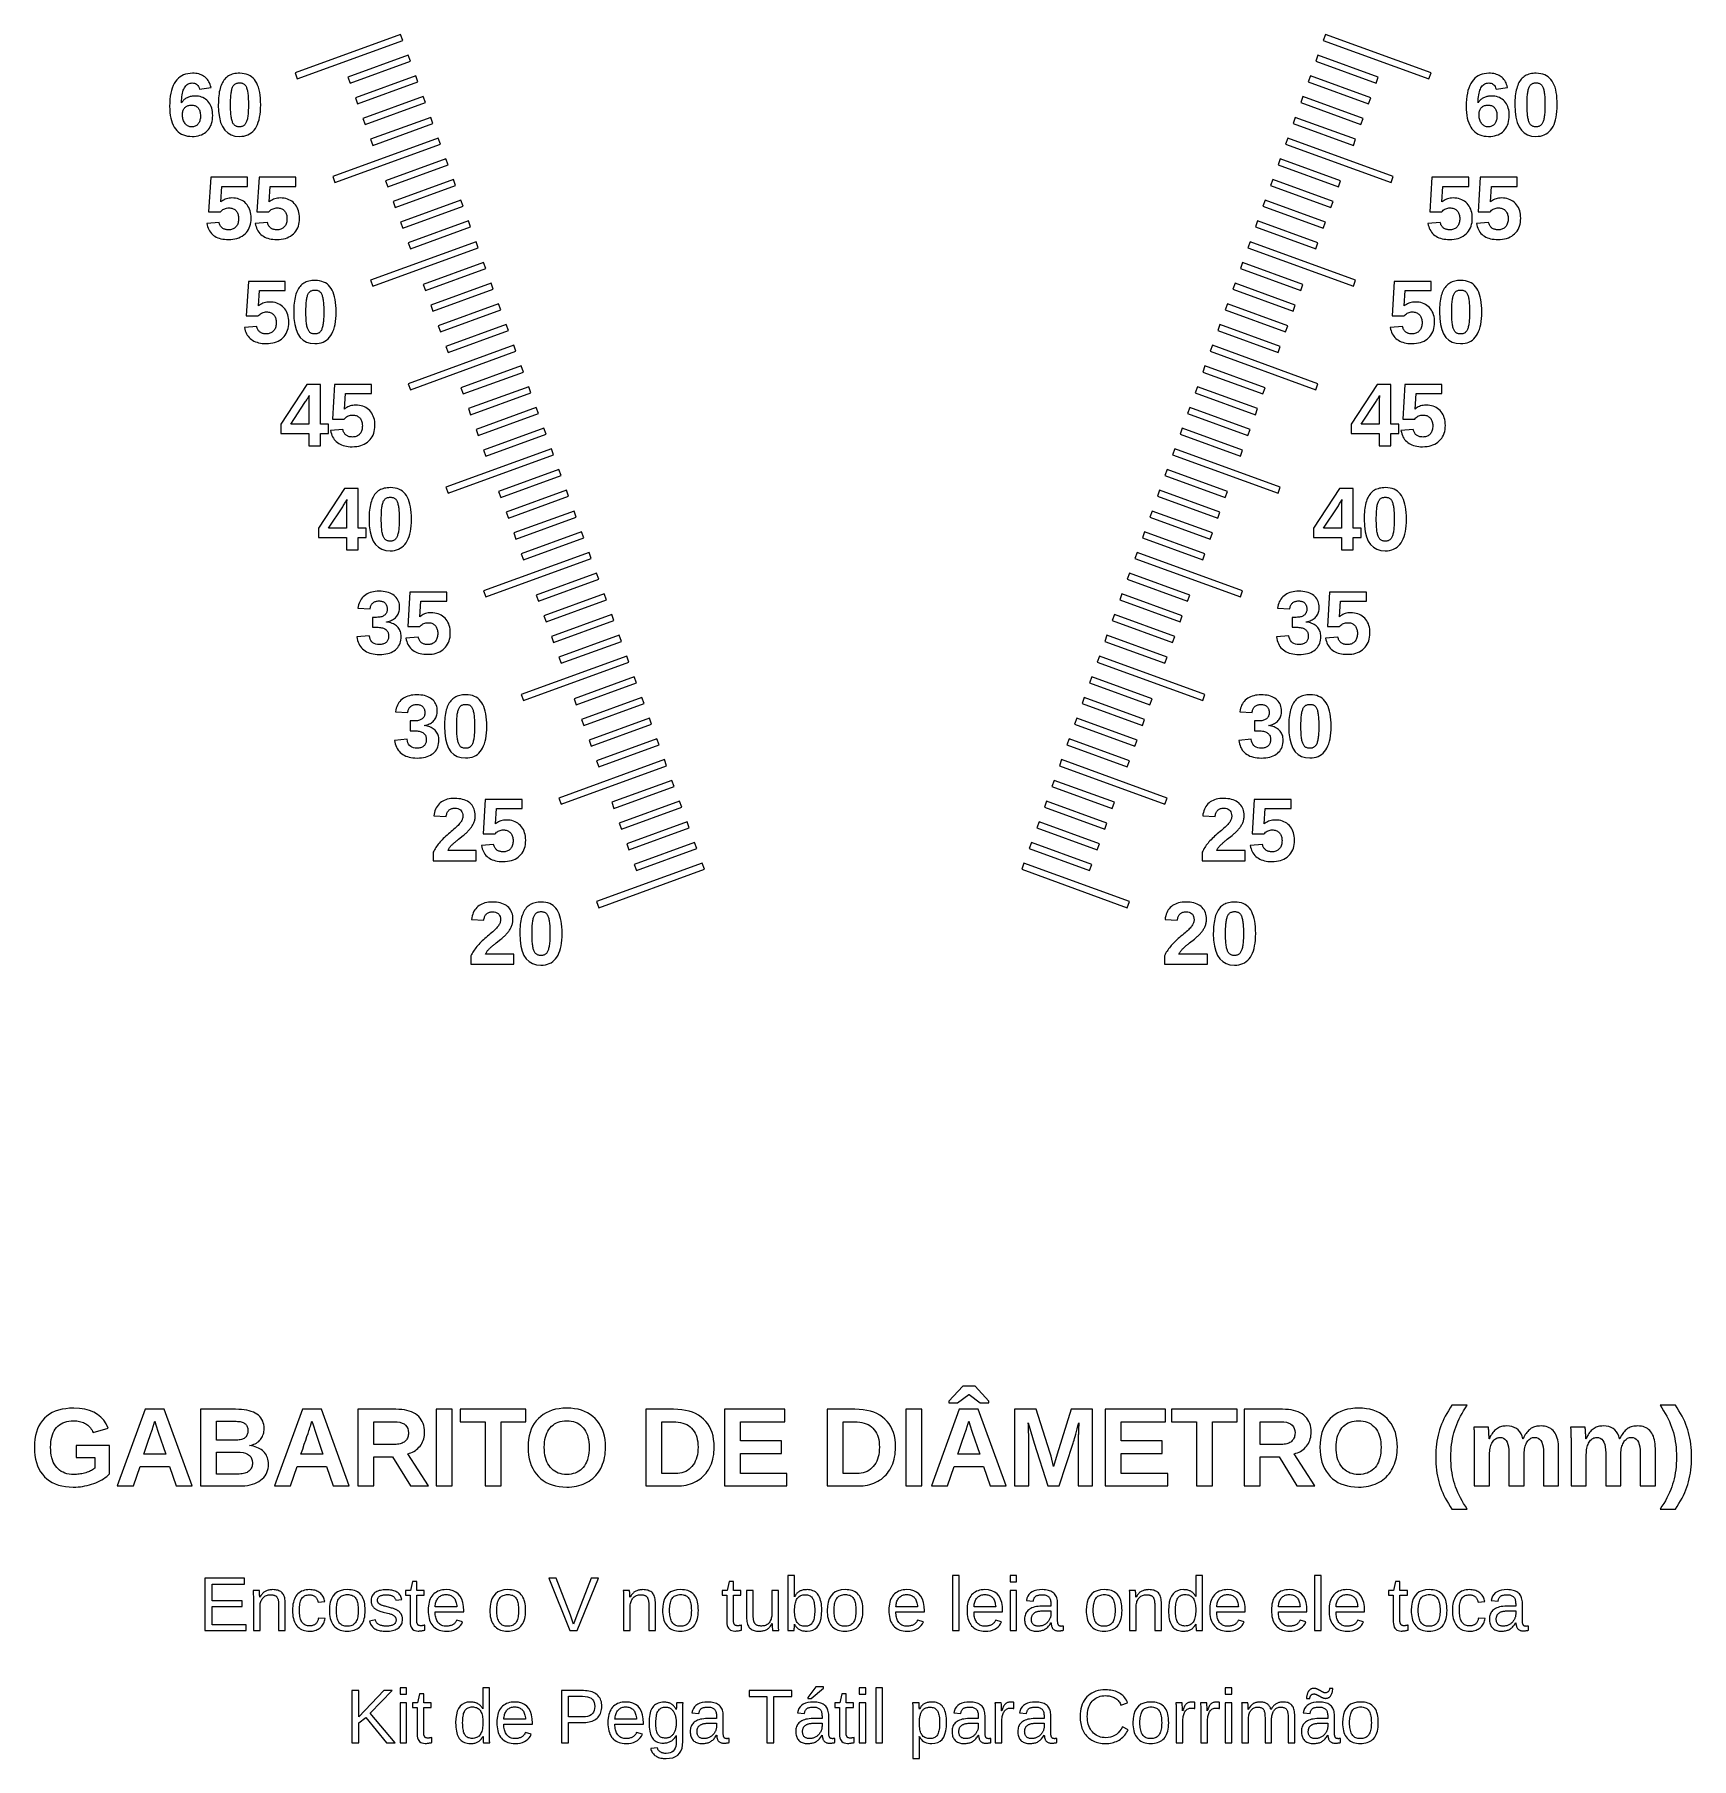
# Model space of a CAD drawing. Header units: metres. Extents: x 13 to 117, y 10 to 117.
import ezdxf

# ---------------------------------------------------------------- set-up
doc = ezdxf.new("R2010")
doc.units = ezdxf.units.M

msp = doc.modelspace()

# ---------------------------------------------------------------- linework, layer by layer
for p, q in [((36.177, 117.436), (29.5992, 115.042)), ((36.3138, 117.06), (36.177, 117.436)), ((93.823, 117.436), (93.6862, 117.06)), ((100.401, 115.042), (93.823, 117.436)), ((29.736, 114.666), (36.3138, 117.06)), ((36.6468, 116.145), (32.8881, 114.777)), ((36.7836, 115.769), (36.6468, 116.145)), ((93.3531, 116.145), (93.2163, 115.769)), ((97.1119, 114.777), (93.3531, 116.145)), ((93.6862, 117.06), (100.264, 114.666)), ((22.7774, 114.961), (22.6528, 114.917)), ((22.9098, 114.993), (22.7774, 114.961)), ((23.05, 115.012), (22.9098, 114.993)), ((23.198, 115.019), (23.05, 115.012)), ((23.3034, 115.016), (23.198, 115.019)), ((23.4037, 115.008), (23.3034, 115.016)), ((23.4989, 114.995), (23.4037, 115.008)), ((23.5891, 114.976), (23.4989, 114.995)), ((23.6743, 114.952), (23.5891, 114.976)), ((23.7543, 114.923), (23.6743, 114.952)), ((25.68, 114.955), (25.6001, 114.927)), ((25.7644, 114.978), (25.68, 114.955)), ((25.8533, 114.996), (25.7644, 114.978)), ((25.9468, 115.008), (25.8533, 114.996)), ((26.0449, 115.016), (25.9468, 115.008)), ((26.1475, 115.019), (26.0449, 115.016)), ((26.2937, 115.013), (26.1475, 115.019)), ((26.4309, 114.994), (26.2937, 115.013)), ((26.5592, 114.964), (26.4309, 114.994)), ((26.6785, 114.922), (26.5592, 114.964)), ((29.5992, 115.042), (29.736, 114.666)), ((33.0249, 114.401), (36.7836, 115.769)), ((93.2163, 115.769), (96.9751, 114.401)), ((100.264, 114.666), (100.401, 115.042)), ((103.591, 114.961), (103.466, 114.917)), ((103.723, 114.993), (103.591, 114.961)), ((103.864, 115.012), (103.723, 114.993)), ((104.012, 115.019), (103.864, 115.012)), ((104.117, 115.016), (104.012, 115.019)), ((104.217, 115.008), (104.117, 115.016)), ((104.312, 114.995), (104.217, 115.008)), ((104.403, 114.976), (104.312, 114.995)), ((104.488, 114.952), (104.403, 114.976)), ((104.568, 114.923), (104.488, 114.952)), ((106.494, 114.955), (106.414, 114.927)), ((106.578, 114.978), (106.494, 114.955)), ((106.667, 114.996), (106.578, 114.978)), ((106.76, 115.008), (106.667, 114.996)), ((106.858, 115.016), (106.76, 115.008)), ((106.961, 115.019), (106.858, 115.016)), ((107.107, 115.013), (106.961, 115.019)), ((107.244, 114.994), (107.107, 115.013)), ((107.373, 114.964), (107.244, 114.994)), ((107.492, 114.922), (107.373, 114.964)), ((21.8928, 113.943), (21.852, 113.772)), ((21.9427, 114.101), (21.8928, 113.943)), ((22.0017, 114.247), (21.9427, 114.101)), ((22.0697, 114.381), (22.0017, 114.247)), ((22.1469, 114.502), (22.0697, 114.381)), ((22.2325, 114.61), (22.1469, 114.502)), ((22.3259, 114.706), (22.2325, 114.61)), ((22.427, 114.789), (22.3259, 114.706)), ((22.536, 114.859), (22.427, 114.789)), ((22.6528, 114.917), (22.536, 114.859)), ((22.5793, 113.775), (22.603, 113.87)), ((22.603, 113.87), (22.6311, 113.958)), ((22.6311, 113.958), (22.6635, 114.038)), ((22.6635, 114.038), (22.7003, 114.11)), ((22.7003, 114.11), (22.7407, 114.174)), ((22.7407, 114.174), (22.7845, 114.231)), ((22.7845, 114.231), (22.8315, 114.28)), ((22.8315, 114.28), (22.8817, 114.322)), ((22.8817, 114.322), (22.9352, 114.356)), ((22.9352, 114.356), (22.992, 114.382)), ((22.992, 114.382), (23.052, 114.401)), ((23.052, 114.401), (23.1152, 114.413)), ((23.1152, 114.413), (23.1817, 114.416)), ((23.1817, 114.416), (23.2581, 114.412)), ((23.2581, 114.412), (23.3283, 114.398)), ((23.3283, 114.398), (23.3921, 114.375)), ((23.3921, 114.375), (23.4496, 114.342)), ((23.4496, 114.342), (23.5009, 114.3)), ((23.5009, 114.3), (23.5458, 114.249)), ((23.5458, 114.249), (23.5844, 114.188)), ((23.5844, 114.188), (23.6168, 114.119)), ((23.6168, 114.119), (23.6428, 114.039)), ((23.6428, 114.039), (24.3616, 114.14)), ((23.8294, 114.889), (23.7543, 114.923)), ((23.8994, 114.849), (23.8294, 114.889)), ((23.9643, 114.804), (23.8994, 114.849)), ((24.0246, 114.754), (23.9643, 114.804)), ((24.0809, 114.697), (24.0246, 114.754)), ((24.1332, 114.635), (24.0809, 114.697)), ((24.1814, 114.567), (24.1332, 114.635)), ((24.2256, 114.493), (24.1814, 114.567)), ((24.2657, 114.414), (24.2256, 114.493)), ((24.3017, 114.328), (24.2657, 114.414)), ((24.3337, 114.237), (24.3017, 114.328)), ((24.3616, 114.14), (24.3337, 114.237)), ((24.8999, 113.967), (24.8768, 113.855)), ((24.9265, 114.073), (24.8999, 113.967)), ((24.9567, 114.172), (24.9265, 114.073)), ((24.9904, 114.266), (24.9567, 114.172)), ((25.0277, 114.354), (24.9904, 114.266)), ((25.0685, 114.436), (25.0277, 114.354)), ((25.1129, 114.513), (25.0685, 114.436)), ((25.1608, 114.584), (25.1129, 114.513)), ((25.2123, 114.65), (25.1608, 114.584)), ((25.2673, 114.71), (25.2123, 114.65)), ((25.3259, 114.764), (25.2673, 114.71)), ((25.388, 114.812), (25.3259, 114.764)), ((25.4541, 114.856), (25.388, 114.812)), ((25.5249, 114.894), (25.4541, 114.856)), ((25.6001, 114.927), (25.5249, 114.894)), ((25.6148, 113.805), (25.6253, 113.873)), ((25.6253, 113.873), (25.6373, 113.935)), ((25.6373, 113.935), (25.651, 113.994)), ((25.651, 113.994), (25.6663, 114.049)), ((25.6663, 114.049), (25.6833, 114.1)), ((25.6833, 114.1), (25.702, 114.146)), ((25.702, 114.146), (25.7224, 114.189)), ((25.7224, 114.189), (25.7444, 114.228)), ((25.7444, 114.228), (25.7681, 114.262)), ((25.7681, 114.262), (25.7935, 114.293)), ((25.7935, 114.293), (25.8211, 114.32)), ((25.8211, 114.32), (25.8515, 114.344)), ((25.8515, 114.344), (25.8847, 114.365)), ((25.8847, 114.365), (25.9206, 114.382)), ((25.9206, 114.382), (25.9594, 114.396)), ((25.9594, 114.396), (26.0009, 114.408)), ((26.0009, 114.408), (26.0451, 114.415)), ((26.0451, 114.415), (26.0922, 114.42)), ((26.0922, 114.42), (26.142, 114.422)), ((26.142, 114.422), (26.189, 114.42)), ((26.189, 114.42), (26.2334, 114.416)), ((26.2334, 114.416), (26.2753, 114.408)), ((26.2753, 114.408), (26.3146, 114.397)), ((26.3146, 114.397), (26.3514, 114.383)), ((26.3514, 114.383), (26.3856, 114.365)), ((26.3856, 114.365), (26.4173, 114.345)), ((26.4173, 114.345), (26.4464, 114.321)), ((26.4464, 114.321), (26.473, 114.294)), ((26.473, 114.294), (26.4975, 114.264)), ((26.4975, 114.264), (26.5205, 114.23)), ((26.5205, 114.23), (26.542, 114.191)), ((26.542, 114.191), (26.5619, 114.148)), ((26.5619, 114.148), (26.5803, 114.102)), ((26.5803, 114.102), (26.5971, 114.051)), ((26.5971, 114.051), (26.6124, 113.996)), ((26.6124, 113.996), (26.6262, 113.937)), ((26.6262, 113.937), (26.6384, 113.874)), ((26.6384, 113.874), (26.6492, 113.806)), ((26.7888, 114.867), (26.6785, 114.922)), ((26.8901, 114.8), (26.7888, 114.867)), ((26.9825, 114.722), (26.8901, 114.8)), ((27.0658, 114.631), (26.9825, 114.722)), ((27.1402, 114.528), (27.0658, 114.631)), ((27.2063, 114.412), (27.1402, 114.528)), ((27.2646, 114.285), (27.2063, 114.412)), ((27.3151, 114.146), (27.2646, 114.285)), ((27.3578, 113.994), (27.3151, 114.146)), ((27.3927, 113.83), (27.3578, 113.994)), ((32.8881, 114.777), (33.0249, 114.401)), ((37.1167, 114.854), (33.3579, 113.486)), ((33.4947, 113.111), (37.2535, 114.479)), ((37.2535, 114.479), (37.1167, 114.854)), ((92.8833, 114.854), (92.7465, 114.479)), ((92.7465, 114.479), (96.5053, 113.111)), ((96.6421, 113.486), (92.8833, 114.854)), ((96.9751, 114.401), (97.1119, 114.777)), ((102.706, 113.943), (102.666, 113.772)), ((102.756, 114.101), (102.706, 113.943)), ((102.815, 114.247), (102.756, 114.101)), ((102.883, 114.381), (102.815, 114.247)), ((102.96, 114.502), (102.883, 114.381)), ((103.046, 114.61), (102.96, 114.502)), ((103.139, 114.706), (103.046, 114.61)), ((103.241, 114.789), (103.139, 114.706)), ((103.35, 114.859), (103.241, 114.789)), ((103.466, 114.917), (103.35, 114.859)), ((103.393, 113.775), (103.417, 113.87)), ((103.417, 113.87), (103.445, 113.958)), ((103.445, 113.958), (103.477, 114.038)), ((103.477, 114.038), (103.514, 114.11)), ((103.514, 114.11), (103.554, 114.174)), ((103.554, 114.174), (103.598, 114.231)), ((103.598, 114.231), (103.645, 114.28)), ((103.645, 114.28), (103.695, 114.322)), ((103.695, 114.322), (103.749, 114.356)), ((103.749, 114.356), (103.806, 114.382)), ((103.806, 114.382), (103.866, 114.401)), ((103.866, 114.401), (103.929, 114.413)), ((103.929, 114.413), (103.995, 114.416)), ((103.995, 114.416), (104.072, 114.412)), ((104.072, 114.412), (104.142, 114.398)), ((104.142, 114.398), (104.206, 114.375)), ((104.206, 114.375), (104.263, 114.342)), ((104.263, 114.342), (104.314, 114.3)), ((104.314, 114.3), (104.359, 114.249)), ((104.359, 114.249), (104.398, 114.188)), ((104.398, 114.188), (104.43, 114.119)), ((104.43, 114.119), (104.456, 114.039)), ((104.456, 114.039), (105.175, 114.14)), ((104.643, 114.889), (104.568, 114.923)), ((104.713, 114.849), (104.643, 114.889)), ((104.778, 114.804), (104.713, 114.849)), ((104.838, 114.754), (104.778, 114.804)), ((104.895, 114.697), (104.838, 114.754)), ((104.947, 114.635), (104.895, 114.697)), ((104.995, 114.567), (104.947, 114.635)), ((105.039, 114.493), (104.995, 114.567)), ((105.079, 114.414), (105.039, 114.493)), ((105.115, 114.328), (105.079, 114.414)), ((105.147, 114.237), (105.115, 114.328)), ((105.175, 114.14), (105.147, 114.237)), ((105.713, 113.967), (105.69, 113.855)), ((105.74, 114.073), (105.713, 113.967)), ((105.77, 114.172), (105.74, 114.073)), ((105.804, 114.266), (105.77, 114.172)), ((105.841, 114.354), (105.804, 114.266)), ((105.882, 114.436), (105.841, 114.354)), ((105.926, 114.513), (105.882, 114.436)), ((105.974, 114.584), (105.926, 114.513)), ((106.026, 114.65), (105.974, 114.584)), ((106.081, 114.71), (106.026, 114.65)), ((106.139, 114.764), (106.081, 114.71)), ((106.202, 114.812), (106.139, 114.764)), ((106.268, 114.856), (106.202, 114.812)), ((106.338, 114.894), (106.268, 114.856)), ((106.414, 114.927), (106.338, 114.894)), ((106.428, 113.805), (106.439, 113.873)), ((106.439, 113.873), (106.451, 113.935)), ((106.451, 113.935), (106.465, 113.994)), ((106.465, 113.994), (106.48, 114.049)), ((106.48, 114.049), (106.497, 114.1)), ((106.497, 114.1), (106.516, 114.146)), ((106.516, 114.146), (106.536, 114.189)), ((106.536, 114.189), (106.558, 114.228)), ((106.558, 114.228), (106.582, 114.262)), ((106.582, 114.262), (106.607, 114.293)), ((106.607, 114.293), (106.635, 114.32)), ((106.635, 114.32), (106.665, 114.344)), ((106.665, 114.344), (106.698, 114.365)), ((106.698, 114.365), (106.734, 114.382)), ((106.734, 114.382), (106.773, 114.396)), ((106.773, 114.396), (106.814, 114.408)), ((106.814, 114.408), (106.859, 114.415)), ((106.859, 114.415), (106.906, 114.42)), ((106.906, 114.42), (106.956, 114.422)), ((106.956, 114.422), (107.003, 114.42)), ((107.003, 114.42), (107.047, 114.416)), ((107.047, 114.416), (107.089, 114.408)), ((107.089, 114.408), (107.128, 114.397)), ((107.128, 114.397), (107.165, 114.383)), ((107.165, 114.383), (107.199, 114.365)), ((107.199, 114.365), (107.231, 114.345)), ((107.231, 114.345), (107.26, 114.321)), ((107.26, 114.321), (107.286, 114.294)), ((107.286, 114.294), (107.311, 114.264)), ((107.311, 114.264), (107.334, 114.23)), ((107.334, 114.23), (107.356, 114.191)), ((107.356, 114.191), (107.375, 114.148)), ((107.375, 114.148), (107.394, 114.102)), ((107.394, 114.102), (107.411, 114.051)), ((107.411, 114.051), (107.426, 113.996)), ((107.426, 113.996), (107.44, 113.937)), ((107.44, 113.937), (107.452, 113.874)), ((107.452, 113.874), (107.463, 113.806)), ((107.602, 114.867), (107.492, 114.922)), ((107.704, 114.8), (107.602, 114.867)), ((107.796, 114.722), (107.704, 114.8)), ((107.879, 114.631), (107.796, 114.722)), ((107.954, 114.528), (107.879, 114.631)), ((108.02, 114.412), (107.954, 114.528)), ((108.078, 114.285), (108.02, 114.412)), ((108.129, 114.146), (108.078, 114.285)), ((108.171, 113.994), (108.129, 114.146)), ((108.206, 113.83), (108.171, 113.994)), ((21.7839, 113.184), (21.7794, 112.963)), ((21.7794, 112.963), (21.7838, 112.761)), ((21.7975, 113.392), (21.7839, 113.184)), ((21.8202, 113.588), (21.7975, 113.392)), ((21.852, 113.772), (21.8202, 113.588)), ((22.5253, 113.18), (22.5275, 113.314)), ((22.5536, 113.224), (22.5253, 113.18)), ((22.5275, 113.314), (22.5339, 113.441)), ((22.5339, 113.441), (22.5447, 113.56)), ((22.5447, 113.56), (22.5598, 113.671)), ((22.5842, 113.265), (22.5536, 113.224)), ((22.5598, 113.671), (22.5793, 113.775)), ((22.6172, 113.305), (22.5842, 113.265)), ((22.6525, 113.342), (22.6172, 113.305)), ((22.6471, 112.758), (22.6714, 112.8)), ((22.6902, 113.376), (22.6525, 113.342)), ((22.6714, 112.8), (22.6996, 112.84)), ((22.7302, 113.409), (22.6902, 113.376)), ((22.6996, 112.84), (22.7314, 112.877)), ((22.7726, 113.439), (22.7302, 113.409)), ((22.7314, 112.877), (22.7664, 112.911)), ((22.7664, 112.911), (22.8039, 112.941)), ((22.8173, 113.466), (22.7726, 113.439)), ((22.8039, 112.941), (22.8439, 112.967)), ((22.8644, 113.491), (22.8173, 113.466)), ((22.8439, 112.967), (22.8863, 112.989)), ((22.9133, 113.514), (22.8644, 113.491)), ((22.8863, 112.989), (22.9312, 113.007)), ((22.9636, 113.534), (22.9133, 113.514)), ((22.9312, 113.007), (22.9786, 113.021)), ((23.0154, 113.552), (22.9636, 113.534)), ((22.9786, 113.021), (23.0284, 113.031)), ((23.0685, 113.566), (23.0154, 113.552)), ((23.0284, 113.031), (23.0808, 113.037)), ((23.123, 113.579), (23.0685, 113.566)), ((23.0808, 113.037), (23.1356, 113.039)), ((23.179, 113.588), (23.123, 113.579)), ((23.1356, 113.039), (23.1927, 113.036)), ((23.2364, 113.595), (23.179, 113.588)), ((23.1927, 113.036), (23.247, 113.03)), ((23.2951, 113.599), (23.2364, 113.595)), ((23.247, 113.03), (23.2985, 113.019)), ((23.3553, 113.6), (23.2951, 113.599)), ((23.2985, 113.019), (23.3472, 113.004)), ((23.3472, 113.004), (23.3932, 112.985)), ((23.4666, 113.596), (23.3553, 113.6)), ((23.3932, 112.985), (23.4364, 112.962)), ((23.4364, 112.962), (23.4768, 112.934)), ((23.5726, 113.584), (23.4666, 113.596)), ((23.4768, 112.934), (23.5144, 112.902)), ((23.5144, 112.902), (23.5493, 112.866)), ((23.5493, 112.866), (23.5809, 112.826)), ((23.6733, 113.564), (23.5726, 113.584)), ((23.5809, 112.826), (23.6087, 112.782)), ((23.7687, 113.536), (23.6733, 113.564)), ((23.8588, 113.5), (23.7687, 113.536)), ((23.9436, 113.455), (23.8588, 113.5)), ((24.0232, 113.403), (23.9436, 113.455)), ((24.0974, 113.343), (24.0232, 113.403)), ((24.1664, 113.274), (24.0974, 113.343)), ((24.229, 113.199), (24.1664, 113.274)), ((24.2842, 113.118), (24.229, 113.199)), ((24.3321, 113.032), (24.2842, 113.118)), ((24.3726, 112.939), (24.3321, 113.032)), ((24.4058, 112.841), (24.3726, 112.939)), ((24.4316, 112.737), (24.4058, 112.841)), ((24.8147, 113.201), (24.8129, 113.052)), ((24.8129, 113.052), (24.8291, 112.639)), ((24.82, 113.345), (24.8147, 113.201)), ((24.8289, 113.482), (24.82, 113.345)), ((24.8413, 113.612), (24.8289, 113.482)), ((24.8573, 113.737), (24.8413, 113.612)), ((24.8768, 113.855), (24.8573, 113.737)), ((25.5751, 113.052), (25.5757, 113.167)), ((25.5758, 112.939), (25.5751, 113.052)), ((25.5757, 113.167), (25.5776, 113.275)), ((25.5777, 112.831), (25.5758, 112.939)), ((25.5776, 113.275), (25.5807, 113.378)), ((25.581, 112.729), (25.5777, 112.831)), ((25.5807, 113.378), (25.585, 113.475)), ((25.585, 113.475), (25.5906, 113.566)), ((25.5906, 113.566), (25.5974, 113.652)), ((25.5974, 113.652), (25.6055, 113.731)), ((25.6055, 113.731), (25.6148, 113.805)), ((26.6492, 113.806), (26.6588, 113.732)), ((26.6588, 113.732), (26.6671, 113.652)), ((26.6671, 113.652), (26.6741, 113.567)), ((26.6741, 113.567), (26.6798, 113.476)), ((26.6798, 113.476), (26.6842, 113.378)), ((26.6873, 112.837), (26.6841, 112.737)), ((26.6842, 113.378), (26.6874, 113.275)), ((26.6893, 112.942), (26.6873, 112.837)), ((26.6874, 113.275), (26.6893, 113.167)), ((26.6893, 113.167), (26.69, 113.052)), ((26.69, 113.052), (26.6893, 112.942)), ((27.4199, 113.654), (27.3927, 113.83)), ((27.4393, 113.465), (27.4199, 113.654)), ((27.4385, 112.645), (27.4508, 112.843)), ((27.451, 113.265), (27.4393, 113.465)), ((27.4508, 112.843), (27.4549, 113.052)), ((27.4549, 113.052), (27.451, 113.265)), ((33.3579, 113.486), (33.4947, 113.111)), ((37.5865, 113.564), (33.8278, 112.195)), ((33.9646, 111.82), (37.7233, 113.188)), ((37.7233, 113.188), (37.5865, 113.564)), ((92.4135, 113.564), (92.2766, 113.188)), ((92.2766, 113.188), (96.0354, 111.82)), ((96.1722, 112.195), (92.4135, 113.564)), ((96.5053, 113.111), (96.6421, 113.486)), ((102.597, 113.184), (102.593, 112.963)), ((102.593, 112.963), (102.597, 112.761)), ((102.611, 113.392), (102.597, 113.184)), ((102.634, 113.588), (102.611, 113.392)), ((102.666, 113.772), (102.634, 113.588)), ((103.339, 113.18), (103.341, 113.314)), ((103.367, 113.224), (103.339, 113.18)), ((103.341, 113.314), (103.347, 113.441)), ((103.347, 113.441), (103.358, 113.56)), ((103.358, 113.56), (103.373, 113.671)), ((103.398, 113.265), (103.367, 113.224)), ((103.373, 113.671), (103.393, 113.775)), ((103.431, 113.305), (103.398, 113.265)), ((103.466, 113.342), (103.431, 113.305)), ((103.461, 112.758), (103.485, 112.8)), ((103.504, 113.376), (103.466, 113.342)), ((103.485, 112.8), (103.513, 112.84)), ((103.544, 113.409), (103.504, 113.376)), ((103.513, 112.84), (103.545, 112.877)), ((103.586, 113.439), (103.544, 113.409)), ((103.545, 112.877), (103.58, 112.911)), ((103.58, 112.911), (103.617, 112.941)), ((103.631, 113.466), (103.586, 113.439)), ((103.617, 112.941), (103.657, 112.967)), ((103.678, 113.491), (103.631, 113.466)), ((103.657, 112.967), (103.7, 112.989)), ((103.727, 113.514), (103.678, 113.491)), ((103.7, 112.989), (103.745, 113.007)), ((103.777, 113.534), (103.727, 113.514)), ((103.745, 113.007), (103.792, 113.021)), ((103.829, 113.552), (103.777, 113.534)), ((103.792, 113.021), (103.842, 113.031)), ((103.882, 113.566), (103.829, 113.552)), ((103.842, 113.031), (103.894, 113.037)), ((103.937, 113.579), (103.882, 113.566)), ((103.894, 113.037), (103.949, 113.039)), ((103.993, 113.588), (103.937, 113.579)), ((103.949, 113.039), (104.006, 113.036)), ((104.05, 113.595), (103.993, 113.588)), ((104.006, 113.036), (104.061, 113.03)), ((104.109, 113.599), (104.05, 113.595)), ((104.061, 113.03), (104.112, 113.019)), ((104.169, 113.6), (104.109, 113.599)), ((104.112, 113.019), (104.161, 113.005)), ((104.161, 113.005), (104.207, 112.985)), ((104.28, 113.596), (104.169, 113.6)), ((104.207, 112.985), (104.25, 112.962)), ((104.25, 112.962), (104.29, 112.934)), ((104.386, 113.584), (104.28, 113.596)), ((104.29, 112.934), (104.328, 112.902)), ((104.328, 112.902), (104.363, 112.866)), ((104.363, 112.866), (104.394, 112.826)), ((104.487, 113.564), (104.386, 113.584)), ((104.394, 112.826), (104.422, 112.782)), ((104.582, 113.536), (104.487, 113.564)), ((104.672, 113.5), (104.582, 113.536)), ((104.757, 113.455), (104.672, 113.5)), ((104.837, 113.403), (104.757, 113.455)), ((104.911, 113.343), (104.837, 113.403)), ((104.98, 113.274), (104.911, 113.343)), ((105.043, 113.199), (104.98, 113.274)), ((105.098, 113.118), (105.043, 113.199)), ((105.146, 113.032), (105.098, 113.118)), ((105.186, 112.939), (105.146, 113.032)), ((105.219, 112.841), (105.186, 112.939)), ((105.245, 112.737), (105.219, 112.841)), ((105.628, 113.201), (105.626, 113.052)), ((105.626, 113.052), (105.643, 112.639)), ((105.634, 113.345), (105.628, 113.201)), ((105.642, 113.482), (105.634, 113.345)), ((105.655, 113.612), (105.642, 113.482)), ((105.671, 113.737), (105.655, 113.612)), ((105.69, 113.855), (105.671, 113.737)), ((106.389, 113.167), (106.391, 113.275)), ((106.389, 113.052), (106.389, 113.167)), ((106.389, 112.939), (106.389, 113.052)), ((106.391, 112.831), (106.389, 112.939)), ((106.391, 113.275), (106.394, 113.378)), ((106.395, 112.729), (106.391, 112.831)), ((106.394, 113.378), (106.399, 113.475)), ((106.399, 113.475), (106.404, 113.566)), ((106.404, 113.566), (106.411, 113.652)), ((106.411, 113.652), (106.419, 113.731)), ((106.419, 113.731), (106.428, 113.805)), ((107.463, 113.806), (107.472, 113.732)), ((107.472, 113.732), (107.481, 113.652)), ((107.481, 113.652), (107.488, 113.567)), ((107.488, 113.567), (107.493, 113.476)), ((107.493, 113.476), (107.498, 113.378)), ((107.498, 113.378), (107.501, 113.275)), ((107.501, 112.837), (107.498, 112.737)), ((107.501, 113.275), (107.503, 113.167)), ((107.503, 112.942), (107.501, 112.837)), ((107.503, 113.167), (107.504, 113.052)), ((107.504, 113.052), (107.503, 112.942)), ((108.233, 113.654), (108.206, 113.83)), ((108.253, 113.465), (108.233, 113.654)), ((108.252, 112.645), (108.264, 112.843)), ((108.265, 113.265), (108.253, 113.465)), ((108.264, 112.843), (108.268, 113.052)), ((108.268, 113.052), (108.265, 113.265)), ((21.7838, 112.761), (21.7972, 112.572)), ((21.7972, 112.572), (21.8196, 112.393)), ((21.8196, 112.393), (21.8509, 112.226)), ((21.8509, 112.226), (21.8911, 112.07)), ((21.8911, 112.07), (21.9403, 111.925)), ((21.9403, 111.925), (21.9984, 111.792)), ((21.9984, 111.792), (22.0655, 111.67)), ((22.5796, 112.45), (22.5815, 112.508)), ((22.5815, 112.377), (22.5796, 112.45)), ((22.5815, 112.508), (22.5871, 112.563)), ((22.5874, 112.307), (22.5815, 112.377)), ((22.5871, 112.563), (22.5964, 112.615)), ((22.5972, 112.24), (22.5874, 112.307)), ((22.5964, 112.615), (22.6096, 112.666)), ((22.6109, 112.176), (22.5972, 112.24)), ((22.6096, 112.666), (22.6264, 112.713)), ((22.6285, 112.115), (22.6109, 112.176)), ((22.6264, 112.713), (22.6471, 112.758)), ((22.6501, 112.056), (22.6285, 112.115)), ((22.6755, 112.001), (22.6501, 112.056)), ((22.7049, 111.948), (22.6755, 112.001)), ((22.7382, 111.898), (22.7049, 111.948)), ((22.7747, 111.852), (22.7382, 111.898)), ((22.8137, 111.812), (22.7747, 111.852)), ((22.855, 111.777), (22.8137, 111.812)), ((22.8988, 111.747), (22.855, 111.777)), ((22.9451, 111.723), (22.8988, 111.747)), ((22.9938, 111.704), (22.9451, 111.723)), ((23.3611, 111.716), (23.3137, 111.7)), ((23.4057, 111.736), (23.3611, 111.716)), ((23.4475, 111.761), (23.4057, 111.736)), ((23.4865, 111.79), (23.4475, 111.761)), ((23.5227, 111.824), (23.4865, 111.79)), ((23.556, 111.863), (23.5227, 111.824)), ((23.5862, 111.905), (23.556, 111.863)), ((23.6128, 111.951), (23.5862, 111.905)), ((23.6087, 112.782), (23.6329, 112.734)), ((23.6359, 112), (23.6128, 111.951)), ((23.6329, 112.734), (23.6533, 112.683)), ((23.6554, 112.053), (23.6359, 112)), ((23.6533, 112.683), (23.6701, 112.628)), ((23.6714, 112.109), (23.6554, 112.053)), ((23.6701, 112.628), (23.6831, 112.569)), ((23.6838, 112.169), (23.6714, 112.109)), ((23.6831, 112.569), (23.6924, 112.506)), ((23.6927, 112.232), (23.6838, 112.169)), ((23.6924, 112.506), (23.6979, 112.439)), ((23.698, 112.299), (23.6927, 112.232)), ((23.6979, 112.439), (23.6998, 112.369)), ((23.6998, 112.369), (23.698, 112.299)), ((24.3128, 111.693), (24.3592, 111.793)), ((24.3592, 111.793), (24.3972, 111.9)), ((24.3972, 111.9), (24.4267, 112.013)), ((24.4267, 112.013), (24.4478, 112.132)), ((24.45, 112.627), (24.4316, 112.737)), ((24.4478, 112.132), (24.4605, 112.258)), ((24.461, 112.512), (24.45, 112.627)), ((24.4605, 112.258), (24.4647, 112.39)), ((24.4647, 112.39), (24.461, 112.512)), ((24.8291, 112.639), (24.8777, 112.275)), ((24.8777, 112.275), (24.9588, 111.96)), ((24.9588, 111.96), (25.0723, 111.693)), ((25.5856, 112.632), (25.581, 112.729)), ((25.5914, 112.541), (25.5856, 112.632)), ((25.5986, 112.456), (25.5914, 112.541)), ((25.6071, 112.376), (25.5986, 112.456)), ((25.6169, 112.302), (25.6071, 112.376)), ((25.628, 112.234), (25.6169, 112.302)), ((25.6405, 112.171), (25.628, 112.234)), ((25.6546, 112.112), (25.6405, 112.171)), ((25.6702, 112.057), (25.6546, 112.112)), ((25.6874, 112.006), (25.6702, 112.057)), ((25.7061, 111.959), (25.6874, 112.006)), ((25.7263, 111.916), (25.7061, 111.959)), ((25.748, 111.877), (25.7263, 111.916)), ((25.7714, 111.843), (25.748, 111.877)), ((25.7962, 111.812), (25.7714, 111.843)), ((25.8231, 111.786), (25.7962, 111.812)), ((25.8526, 111.762), (25.8231, 111.786)), ((25.8847, 111.742), (25.8526, 111.762)), ((25.9193, 111.724), (25.8847, 111.742)), ((25.9565, 111.71), (25.9193, 111.724)), ((26.3418, 111.726), (26.3045, 111.712)), ((26.3765, 111.745), (26.3418, 111.726)), ((26.4088, 111.766), (26.3765, 111.745)), ((26.4387, 111.791), (26.4088, 111.766)), ((26.4662, 111.819), (26.4387, 111.791)), ((26.4916, 111.851), (26.4662, 111.819)), ((26.5154, 111.887), (26.4916, 111.851)), ((26.5376, 111.927), (26.5154, 111.887)), ((26.5582, 111.97), (26.5376, 111.927)), ((26.5772, 112.018), (26.5582, 111.97)), ((26.5946, 112.07), (26.5772, 112.018)), ((26.6103, 112.126), (26.5946, 112.07)), ((26.6245, 112.185), (26.6103, 112.126)), ((26.637, 112.249), (26.6245, 112.185)), ((26.6481, 112.317), (26.637, 112.249)), ((26.658, 112.391), (26.6481, 112.317)), ((26.6664, 112.47), (26.658, 112.391)), ((26.6736, 112.554), (26.6664, 112.47)), ((26.6795, 112.643), (26.6736, 112.554)), ((26.6841, 112.737), (26.6795, 112.643)), ((27.1924, 111.701), (27.2539, 111.83)), ((27.2539, 111.83), (27.3072, 111.969)), ((27.3072, 111.969), (27.3523, 112.121)), ((27.3523, 112.121), (27.3893, 112.284)), ((27.3893, 112.284), (27.418, 112.459)), ((27.418, 112.459), (27.4385, 112.645)), ((33.8278, 112.195), (33.9646, 111.82)), ((38.0564, 112.273), (34.2976, 110.905)), ((34.4344, 110.529), (38.1932, 111.897)), ((38.1932, 111.897), (38.0564, 112.273)), ((91.9436, 112.273), (91.8068, 111.897)), ((91.8068, 111.897), (95.5656, 110.529)), ((95.7024, 110.905), (91.9436, 112.273)), ((96.0354, 111.82), (96.1722, 112.195)), ((102.597, 112.761), (102.611, 112.572)), ((102.611, 112.572), (102.633, 112.393)), ((102.633, 112.393), (102.664, 112.226)), ((102.664, 112.226), (102.705, 112.07)), ((102.705, 112.07), (102.754, 111.925)), ((102.754, 111.925), (102.812, 111.792)), ((102.812, 111.792), (102.879, 111.67)), ((103.393, 112.45), (103.395, 112.508)), ((103.395, 112.377), (103.393, 112.45)), ((103.395, 112.508), (103.401, 112.563)), ((103.401, 112.307), (103.395, 112.377)), ((103.401, 112.563), (103.41, 112.616)), ((103.411, 112.24), (103.401, 112.307)), ((103.41, 112.616), (103.423, 112.666)), ((103.424, 112.176), (103.411, 112.24)), ((103.423, 112.666), (103.44, 112.713)), ((103.442, 112.115), (103.424, 112.176)), ((103.44, 112.713), (103.461, 112.758)), ((103.464, 112.056), (103.442, 112.115)), ((103.489, 112.001), (103.464, 112.056)), ((103.518, 111.948), (103.489, 112.001)), ((103.552, 111.898), (103.518, 111.948)), ((103.588, 111.852), (103.552, 111.898)), ((103.627, 111.812), (103.588, 111.852)), ((103.669, 111.777), (103.627, 111.812)), ((103.712, 111.747), (103.669, 111.777)), ((103.759, 111.723), (103.712, 111.747)), ((103.807, 111.704), (103.759, 111.723)), ((104.175, 111.716), (104.127, 111.7)), ((104.219, 111.736), (104.175, 111.716)), ((104.261, 111.761), (104.219, 111.736)), ((104.3, 111.79), (104.261, 111.761)), ((104.336, 111.824), (104.3, 111.79)), ((104.37, 111.863), (104.336, 111.824)), ((104.4, 111.905), (104.37, 111.863)), ((104.426, 111.951), (104.4, 111.905)), ((104.422, 112.782), (104.446, 112.734)), ((104.449, 112), (104.426, 111.951)), ((104.446, 112.734), (104.467, 112.683)), ((104.469, 112.053), (104.449, 112)), ((104.467, 112.683), (104.484, 112.628)), ((104.485, 112.109), (104.469, 112.053)), ((104.484, 112.628), (104.497, 112.569)), ((104.497, 112.169), (104.485, 112.109)), ((104.497, 112.569), (104.506, 112.506)), ((104.506, 112.232), (104.497, 112.169)), ((104.506, 112.506), (104.511, 112.439)), ((104.512, 112.299), (104.506, 112.232)), ((104.511, 112.439), (104.513, 112.369)), ((104.513, 112.369), (104.512, 112.299)), ((105.126, 111.693), (105.173, 111.793)), ((105.173, 111.793), (105.211, 111.9)), ((105.211, 111.9), (105.24, 112.013)), ((105.24, 112.013), (105.261, 112.132)), ((105.264, 112.627), (105.245, 112.737)), ((105.261, 112.132), (105.274, 112.258)), ((105.275, 112.512), (105.264, 112.627)), ((105.274, 112.258), (105.278, 112.39)), ((105.278, 112.39), (105.275, 112.512)), ((105.643, 112.639), (105.691, 112.275)), ((105.691, 112.275), (105.772, 111.96)), ((105.772, 111.96), (105.886, 111.692)), ((106.399, 112.632), (106.395, 112.729)), ((106.405, 112.541), (106.399, 112.632)), ((106.412, 112.456), (106.405, 112.541)), ((106.421, 112.376), (106.412, 112.456)), ((106.43, 112.302), (106.421, 112.376)), ((106.442, 112.234), (106.43, 112.302)), ((106.454, 112.171), (106.442, 112.234)), ((106.468, 112.112), (106.454, 112.171)), ((106.484, 112.057), (106.468, 112.112)), ((106.501, 112.006), (106.484, 112.057)), ((106.52, 111.959), (106.501, 112.006)), ((106.54, 111.916), (106.52, 111.959)), ((106.562, 111.877), (106.54, 111.916)), ((106.585, 111.843), (106.562, 111.877)), ((106.61, 111.812), (106.585, 111.843)), ((106.637, 111.786), (106.61, 111.812)), ((106.666, 111.762), (106.637, 111.786)), ((106.698, 111.742), (106.666, 111.762)), ((106.733, 111.724), (106.698, 111.742)), ((106.77, 111.71), (106.733, 111.724)), ((107.155, 111.726), (107.118, 111.712)), ((107.19, 111.745), (107.155, 111.726)), ((107.222, 111.766), (107.19, 111.745)), ((107.252, 111.791), (107.222, 111.766)), ((107.28, 111.819), (107.252, 111.791)), ((107.305, 111.851), (107.28, 111.819)), ((107.329, 111.887), (107.305, 111.851)), ((107.351, 111.927), (107.329, 111.887)), ((107.372, 111.97), (107.351, 111.927)), ((107.391, 112.018), (107.372, 111.97)), ((107.408, 112.07), (107.391, 112.018)), ((107.424, 112.126), (107.408, 112.07)), ((107.438, 112.185), (107.424, 112.126)), ((107.451, 112.249), (107.438, 112.185)), ((107.462, 112.317), (107.451, 112.249)), ((107.471, 112.391), (107.462, 112.317)), ((107.48, 112.47), (107.471, 112.391)), ((107.487, 112.554), (107.48, 112.47)), ((107.493, 112.643), (107.487, 112.554)), ((107.498, 112.737), (107.493, 112.643)), ((108.006, 111.701), (108.067, 111.83)), ((108.067, 111.83), (108.121, 111.969)), ((108.121, 111.969), (108.166, 112.121)), ((108.166, 112.121), (108.203, 112.284)), ((108.203, 112.284), (108.232, 112.459)), ((108.232, 112.459), (108.252, 112.645)), ((22.0655, 111.67), (22.1415, 111.559)), ((22.1415, 111.559), (22.2258, 111.46)), ((22.2258, 111.46), (22.3179, 111.372)), ((22.3179, 111.372), (22.4177, 111.296)), ((22.4177, 111.296), (22.5253, 111.232)), ((22.5253, 111.232), (22.6405, 111.179)), ((22.6405, 111.179), (22.7635, 111.138)), ((22.7635, 111.138), (22.8943, 111.109)), ((22.8943, 111.109), (23.0328, 111.091)), ((23.045, 111.69), (22.9938, 111.704)), ((23.0328, 111.091), (23.179, 111.086)), ((23.0986, 111.682), (23.045, 111.69)), ((23.1546, 111.68), (23.0986, 111.682)), ((23.2104, 111.682), (23.1546, 111.68)), ((23.179, 111.086), (23.3096, 111.09)), ((23.2635, 111.689), (23.2104, 111.682)), ((23.3137, 111.7), (23.2635, 111.689)), ((23.3096, 111.09), (23.4338, 111.103)), ((23.4338, 111.103), (23.5515, 111.124)), ((23.5515, 111.124), (23.6628, 111.154)), ((23.6628, 111.154), (23.7677, 111.193)), ((23.7677, 111.193), (23.8662, 111.24)), ((23.8662, 111.24), (23.9582, 111.296)), ((23.9582, 111.296), (24.0438, 111.36)), ((24.0438, 111.36), (24.123, 111.433)), ((24.123, 111.433), (24.1947, 111.513)), ((24.1947, 111.513), (24.258, 111.6)), ((24.258, 111.6), (24.3128, 111.693)), ((25.0723, 111.693), (25.2181, 111.474)), ((25.2181, 111.474), (25.3964, 111.304)), ((25.3964, 111.304), (25.6071, 111.183)), ((25.6071, 111.183), (25.8502, 111.11)), ((25.8502, 111.11), (26.1258, 111.086)), ((25.9963, 111.699), (25.9565, 111.71)), ((26.0387, 111.691), (25.9963, 111.699)), ((26.0837, 111.687), (26.0387, 111.691)), ((26.1312, 111.685), (26.0837, 111.687)), ((26.1258, 111.086), (26.2693, 111.092)), ((26.1782, 111.687), (26.1312, 111.685)), ((26.2228, 111.692), (26.1782, 111.687)), ((26.2649, 111.7), (26.2228, 111.692)), ((26.3045, 111.712), (26.2649, 111.7)), ((26.2693, 111.092), (26.4047, 111.11)), ((26.4047, 111.11), (26.5319, 111.141)), ((26.5319, 111.141), (26.6508, 111.184)), ((26.6508, 111.184), (26.7616, 111.24)), ((26.7616, 111.24), (26.8642, 111.307)), ((26.8642, 111.307), (26.9585, 111.387)), ((26.9585, 111.387), (27.0446, 111.48)), ((27.0446, 111.48), (27.1226, 111.585)), ((27.1226, 111.585), (27.1924, 111.701)), ((38.5262, 110.982), (31.9484, 108.588)), ((34.2976, 110.905), (34.4344, 110.529)), ((38.663, 110.606), (38.5262, 110.982)), ((91.4738, 110.982), (91.3369, 110.606)), ((98.0516, 108.588), (91.4738, 110.982)), ((95.5656, 110.529), (95.7024, 110.905)), ((102.879, 111.67), (102.955, 111.559)), ((102.955, 111.559), (103.039, 111.46)), ((103.039, 111.46), (103.131, 111.372)), ((103.131, 111.372), (103.231, 111.296)), ((103.231, 111.296), (103.339, 111.232)), ((103.339, 111.232), (103.454, 111.179)), ((103.454, 111.179), (103.577, 111.138)), ((103.577, 111.138), (103.708, 111.109)), ((103.708, 111.109), (103.846, 111.091)), ((103.859, 111.69), (103.807, 111.704)), ((103.846, 111.091), (103.993, 111.086)), ((103.912, 111.682), (103.859, 111.69)), ((103.968, 111.68), (103.912, 111.682)), ((104.024, 111.682), (103.968, 111.68)), ((103.993, 111.086), (104.123, 111.09)), ((104.077, 111.689), (104.024, 111.682)), ((104.127, 111.7), (104.077, 111.689)), ((104.123, 111.09), (104.247, 111.103)), ((104.247, 111.103), (104.365, 111.124)), ((104.365, 111.124), (104.476, 111.154)), ((104.476, 111.154), (104.581, 111.193)), ((104.581, 111.193), (104.68, 111.24)), ((104.68, 111.24), (104.772, 111.296)), ((104.772, 111.296), (104.857, 111.36)), ((104.857, 111.36), (104.937, 111.433)), ((104.937, 111.433), (105.008, 111.513)), ((105.008, 111.513), (105.072, 111.6)), ((105.072, 111.6), (105.126, 111.693)), ((105.886, 111.692), (106.032, 111.474)), ((106.032, 111.474), (106.21, 111.304)), ((106.21, 111.304), (106.421, 111.183)), ((106.421, 111.183), (106.664, 111.11)), ((106.664, 111.11), (106.939, 111.086)), ((106.81, 111.699), (106.77, 111.71)), ((106.852, 111.691), (106.81, 111.699)), ((106.897, 111.687), (106.852, 111.691)), ((106.945, 111.685), (106.897, 111.687)), ((106.939, 111.086), (107.083, 111.092)), ((106.992, 111.687), (106.945, 111.685)), ((107.036, 111.692), (106.992, 111.687)), ((107.078, 111.7), (107.036, 111.692)), ((107.118, 111.712), (107.078, 111.7)), ((107.083, 111.092), (107.218, 111.11)), ((107.218, 111.11), (107.345, 111.141)), ((107.345, 111.141), (107.464, 111.184)), ((107.464, 111.184), (107.575, 111.24)), ((107.575, 111.24), (107.678, 111.307)), ((107.678, 111.307), (107.772, 111.387)), ((107.772, 111.387), (107.858, 111.48)), ((107.858, 111.48), (107.936, 111.585)), ((107.936, 111.585), (108.006, 111.701)), ((32.0852, 108.212), (38.663, 110.606)), ((38.9961, 109.691), (35.2373, 108.323)), ((39.1329, 109.315), (38.9961, 109.691)), ((91.0039, 109.691), (90.8671, 109.315)), ((94.7627, 108.323), (91.0039, 109.691)), ((91.3369, 110.606), (97.9148, 108.212)), ((24.3402, 108.536), (24.2073, 106.385)), ((26.6377, 108.536), (24.3402, 108.536)), ((26.6377, 107.969), (26.6377, 108.536)), ((27.3574, 108.536), (27.2246, 106.385)), ((29.655, 108.536), (27.3574, 108.536)), ((29.655, 107.969), (29.655, 108.536)), ((31.9484, 108.588), (32.0852, 108.212)), ((35.3741, 107.947), (39.1329, 109.315)), ((90.8671, 109.315), (94.6259, 107.947)), ((97.9148, 108.212), (98.0516, 108.588)), ((100.455, 108.536), (100.322, 106.385)), ((102.753, 108.536), (100.455, 108.536)), ((102.753, 107.969), (102.753, 108.536)), ((103.473, 108.536), (103.34, 106.385)), ((105.77, 108.536), (103.473, 108.536)), ((105.77, 107.969), (105.77, 108.536)), ((24.9695, 107.003), (25.0319, 107.969)), ((25.0319, 107.969), (26.6377, 107.969)), ((27.9868, 107.003), (28.0492, 107.969)), ((28.0492, 107.969), (29.655, 107.969)), ((35.2373, 108.323), (35.3741, 107.947)), ((39.4659, 108.4), (35.7072, 107.032)), ((35.8439, 106.656), (39.6027, 108.024)), ((39.6027, 108.024), (39.4659, 108.4)), ((90.5341, 108.4), (90.3973, 108.024)), ((90.3973, 108.024), (94.156, 106.656)), ((94.2928, 107.032), (90.5341, 108.4)), ((94.6259, 107.947), (94.7627, 108.323)), ((101.085, 107.003), (101.147, 107.969)), ((101.147, 107.969), (102.753, 107.969)), ((104.102, 107.003), (104.164, 107.969)), ((104.164, 107.969), (105.77, 107.969)), ((24.2073, 106.385), (24.9505, 106.385)), ((24.9505, 106.385), (24.9965, 106.437)), ((25.0327, 107.055), (24.9695, 107.003)), ((24.9965, 106.437), (25.0455, 106.482)), ((25.0993, 107.1), (25.0327, 107.055)), ((25.0455, 106.482), (25.0973, 106.522)), ((25.0973, 106.522), (25.1519, 106.556)), ((25.1693, 107.139), (25.0993, 107.1)), ((25.1519, 106.556), (25.2095, 106.583)), ((25.2427, 107.172), (25.1693, 107.139)), ((25.2095, 106.583), (25.2699, 106.604)), ((25.3196, 107.199), (25.2427, 107.172)), ((25.2699, 106.604), (25.3333, 106.62)), ((25.3999, 107.22), (25.3196, 107.199)), ((25.3333, 106.62), (25.3995, 106.629)), ((25.3995, 106.629), (25.4686, 106.632)), ((25.4835, 107.235), (25.3999, 107.22)), ((25.4686, 106.632), (25.5309, 106.63)), ((25.5706, 107.245), (25.4835, 107.235)), ((25.5309, 106.63), (25.5901, 106.623)), ((25.6611, 107.248), (25.5706, 107.245)), ((25.5901, 106.623), (25.6461, 106.612)), ((25.6461, 106.612), (25.699, 106.596)), ((25.7796, 107.243), (25.6611, 107.248)), ((25.699, 106.596), (25.7487, 106.576)), ((25.7487, 106.576), (25.7953, 106.552)), ((25.8927, 107.231), (25.7796, 107.243)), ((25.7953, 106.552), (25.8387, 106.523)), ((25.8387, 106.523), (25.879, 106.489)), ((25.879, 106.489), (25.9161, 106.451)), ((26.0004, 107.21), (25.8927, 107.231)), ((25.9161, 106.451), (25.9497, 106.41)), ((25.9497, 106.41), (25.9793, 106.365)), ((25.9793, 106.365), (26.005, 106.318)), ((26.1026, 107.181), (26.0004, 107.21)), ((26.1995, 107.143), (26.1026, 107.181)), ((26.291, 107.097), (26.1995, 107.143)), ((26.3772, 107.042), (26.291, 107.097)), ((26.4579, 106.98), (26.3772, 107.042)), ((26.5332, 106.908), (26.4579, 106.98)), ((26.6018, 106.83), (26.5332, 106.908)), ((26.6623, 106.746), (26.6018, 106.83)), ((26.7148, 106.655), (26.6623, 106.746)), ((26.7592, 106.559), (26.7148, 106.655)), ((26.7955, 106.456), (26.7592, 106.559)), ((26.8237, 106.348), (26.7955, 106.456)), ((26.8439, 106.233), (26.8237, 106.348)), ((27.2246, 106.385), (27.9678, 106.385)), ((27.9678, 106.385), (28.0138, 106.437)), ((28.05, 107.055), (27.9868, 107.003)), ((28.0138, 106.437), (28.0627, 106.482)), ((28.1166, 107.1), (28.05, 107.055)), ((28.0627, 106.482), (28.1145, 106.522)), ((28.1145, 106.522), (28.1692, 106.556)), ((28.1866, 107.139), (28.1166, 107.1)), ((28.1692, 106.556), (28.2268, 106.583)), ((28.26, 107.172), (28.1866, 107.139)), ((28.2268, 106.583), (28.2872, 106.604)), ((28.3369, 107.199), (28.26, 107.172)), ((28.2872, 106.604), (28.3505, 106.62)), ((28.4171, 107.22), (28.3369, 107.199)), ((28.3505, 106.62), (28.4167, 106.629)), ((28.4167, 106.629), (28.4858, 106.632)), ((28.5008, 107.235), (28.4171, 107.22)), ((28.4858, 106.632), (28.5482, 106.63)), ((28.5879, 107.245), (28.5008, 107.235)), ((28.5482, 106.63), (28.6073, 106.623)), ((28.6784, 107.248), (28.5879, 107.245)), ((28.6073, 106.623), (28.6634, 106.612)), ((28.6634, 106.612), (28.7162, 106.596)), ((28.7969, 107.243), (28.6784, 107.248)), ((28.7162, 106.596), (28.766, 106.576)), ((28.766, 106.576), (28.8125, 106.552)), ((28.91, 107.231), (28.7969, 107.243)), ((28.8125, 106.552), (28.856, 106.523)), ((28.856, 106.523), (28.8963, 106.489)), ((28.8963, 106.489), (28.9334, 106.451)), ((29.0176, 107.21), (28.91, 107.231)), ((28.9334, 106.451), (28.967, 106.41)), ((28.967, 106.41), (28.9966, 106.365)), ((28.9966, 106.365), (29.0223, 106.318)), ((29.1199, 107.181), (29.0176, 107.21)), ((29.2168, 107.143), (29.1199, 107.181)), ((29.3083, 107.097), (29.2168, 107.143)), ((29.3944, 107.042), (29.3083, 107.097)), ((29.4751, 106.98), (29.3944, 107.042)), ((29.5505, 106.908), (29.4751, 106.98)), ((29.6191, 106.83), (29.5505, 106.908)), ((29.6796, 106.746), (29.6191, 106.83)), ((29.7321, 106.655), (29.6796, 106.746)), ((29.7765, 106.559), (29.7321, 106.655)), ((29.8128, 106.456), (29.7765, 106.559)), ((29.841, 106.348), (29.8128, 106.456)), ((29.8612, 106.233), (29.841, 106.348)), ((35.7072, 107.032), (35.8439, 106.656)), ((39.9358, 107.109), (36.177, 105.741)), ((36.3138, 105.365), (40.0726, 106.733)), ((40.0726, 106.733), (39.9358, 107.109)), ((90.0642, 107.109), (89.9274, 106.733)), ((89.9274, 106.733), (93.6862, 105.365)), ((93.823, 105.741), (90.0642, 107.109)), ((94.156, 106.656), (94.2928, 107.032)), ((100.322, 106.385), (101.066, 106.385)), ((101.066, 106.385), (101.112, 106.437)), ((101.148, 107.055), (101.085, 107.003)), ((101.112, 106.437), (101.161, 106.482)), ((101.214, 107.1), (101.148, 107.055)), ((101.161, 106.482), (101.212, 106.522)), ((101.212, 106.522), (101.267, 106.556)), ((101.284, 107.139), (101.214, 107.1)), ((101.267, 106.556), (101.325, 106.583)), ((101.358, 107.172), (101.284, 107.139)), ((101.325, 106.583), (101.385, 106.604)), ((101.435, 107.199), (101.358, 107.172)), ((101.385, 106.604), (101.448, 106.62)), ((101.515, 107.22), (101.435, 107.199)), ((101.448, 106.62), (101.515, 106.629)), ((101.599, 107.235), (101.515, 107.22)), ((101.515, 106.629), (101.584, 106.632)), ((101.584, 106.632), (101.646, 106.63)), ((101.686, 107.245), (101.599, 107.235)), ((101.646, 106.63), (101.705, 106.623)), ((101.776, 107.248), (101.686, 107.245)), ((101.705, 106.623), (101.761, 106.612)), ((101.761, 106.612), (101.814, 106.596)), ((101.895, 107.243), (101.776, 107.248)), ((101.814, 106.596), (101.864, 106.576)), ((101.864, 106.576), (101.91, 106.552)), ((102.008, 107.231), (101.895, 107.243)), ((101.91, 106.552), (101.954, 106.523)), ((101.954, 106.523), (101.994, 106.489)), ((101.994, 106.489), (102.031, 106.451)), ((102.115, 107.21), (102.008, 107.231)), ((102.031, 106.451), (102.065, 106.41)), ((102.065, 106.41), (102.094, 106.365)), ((102.094, 106.365), (102.12, 106.318)), ((102.218, 107.181), (102.115, 107.21)), ((102.315, 107.143), (102.218, 107.181)), ((102.406, 107.097), (102.315, 107.143)), ((102.492, 107.042), (102.406, 107.097)), ((102.573, 106.98), (102.492, 107.042)), ((102.648, 106.908), (102.573, 106.98)), ((102.717, 106.83), (102.648, 106.908)), ((102.777, 106.746), (102.717, 106.83)), ((102.83, 106.655), (102.777, 106.746)), ((102.874, 106.559), (102.83, 106.655)), ((102.911, 106.456), (102.874, 106.559)), ((102.939, 106.348), (102.911, 106.456)), ((102.959, 106.233), (102.939, 106.348)), ((103.34, 106.385), (104.083, 106.385)), ((104.083, 106.385), (104.129, 106.437)), ((104.165, 107.055), (104.102, 107.003)), ((104.129, 106.437), (104.178, 106.482)), ((104.232, 107.1), (104.165, 107.055)), ((104.178, 106.482), (104.23, 106.522)), ((104.23, 106.522), (104.284, 106.556)), ((104.302, 107.139), (104.232, 107.1)), ((104.284, 106.556), (104.342, 106.583)), ((104.375, 107.172), (104.302, 107.139)), ((104.342, 106.583), (104.402, 106.604)), ((104.452, 107.199), (104.375, 107.172)), ((104.402, 106.604), (104.466, 106.62)), ((104.532, 107.22), (104.452, 107.199)), ((104.466, 106.62), (104.532, 106.629)), ((104.616, 107.235), (104.532, 107.22)), ((104.532, 106.629), (104.601, 106.632)), ((104.601, 106.632), (104.663, 106.63)), ((104.703, 107.244), (104.616, 107.235)), ((104.663, 106.63), (104.722, 106.623)), ((104.794, 107.248), (104.703, 107.244)), ((104.722, 106.623), (104.778, 106.612)), ((104.778, 106.612), (104.831, 106.596)), ((104.912, 107.243), (104.794, 107.248)), ((104.831, 106.596), (104.881, 106.576)), ((104.881, 106.576), (104.928, 106.552)), ((105.025, 107.231), (104.912, 107.243)), ((104.928, 106.552), (104.971, 106.523)), ((104.971, 106.523), (105.011, 106.489)), ((105.011, 106.489), (105.048, 106.451)), ((105.133, 107.21), (105.025, 107.231)), ((105.048, 106.451), (105.082, 106.41)), ((105.082, 106.41), (105.112, 106.365)), ((105.112, 106.365), (105.137, 106.318)), ((105.235, 107.181), (105.133, 107.21)), ((105.332, 107.143), (105.235, 107.181)), ((105.423, 107.097), (105.332, 107.143)), ((105.51, 107.042), (105.423, 107.097)), ((105.59, 106.98), (105.51, 107.042)), ((105.666, 106.908), (105.59, 106.98)), ((105.734, 106.83), (105.666, 106.908)), ((105.795, 106.746), (105.734, 106.83)), ((105.847, 106.655), (105.795, 106.746)), ((105.892, 106.559), (105.847, 106.655)), ((105.928, 106.456), (105.892, 106.559)), ((105.956, 106.348), (105.928, 106.456)), ((105.976, 106.233), (105.956, 106.348)), ((24.8583, 105.731), (24.096, 105.669)), ((24.096, 105.669), (24.1174, 105.563)), ((24.1174, 105.563), (24.1453, 105.462)), ((24.1453, 105.462), (24.1797, 105.367)), ((24.1797, 105.367), (24.2206, 105.278)), ((24.2206, 105.278), (24.2681, 105.195)), ((24.8727, 105.679), (24.8583, 105.731)), ((24.8893, 105.629), (24.8727, 105.679)), ((24.9083, 105.583), (24.8893, 105.629)), ((24.9295, 105.541), (24.9083, 105.583)), ((24.953, 105.501), (24.9295, 105.541)), ((24.9788, 105.465), (24.953, 105.501)), ((25.0068, 105.432), (24.9788, 105.465)), ((25.0372, 105.402), (25.0068, 105.432)), ((25.0698, 105.376), (25.0372, 105.402)), ((25.1045, 105.353), (25.0698, 105.376)), ((25.1412, 105.332), (25.1045, 105.353)), ((25.1798, 105.314), (25.1412, 105.332)), ((25.2204, 105.299), (25.1798, 105.314)), ((25.2629, 105.287), (25.2204, 105.299)), ((25.3073, 105.277), (25.2629, 105.287)), ((25.3537, 105.27), (25.3073, 105.277)), ((25.402, 105.266), (25.3537, 105.27)), ((25.5732, 105.274), (25.5142, 105.267)), ((25.6293, 105.285), (25.5732, 105.274)), ((25.6827, 105.301), (25.6293, 105.285)), ((25.7332, 105.321), (25.6827, 105.301)), ((25.7808, 105.345), (25.7332, 105.321)), ((25.8256, 105.375), (25.7808, 105.345)), ((25.8675, 105.408), (25.8256, 105.375)), ((25.9066, 105.446), (25.8675, 105.408)), ((25.9422, 105.489), (25.9066, 105.446)), ((25.9736, 105.535), (25.9422, 105.489)), ((26.0008, 105.585), (25.9736, 105.535)), ((26.0238, 105.64), (26.0008, 105.585)), ((26.005, 106.318), (26.0267, 106.267)), ((26.0427, 105.698), (26.0238, 105.64)), ((26.0267, 106.267), (26.0445, 106.214)), ((26.0573, 105.76), (26.0427, 105.698)), ((26.0445, 106.214), (26.0584, 106.157)), ((26.0678, 105.826), (26.0573, 105.76)), ((26.0584, 106.157), (26.0682, 106.098)), ((26.0741, 105.896), (26.0678, 105.826)), ((26.0682, 106.098), (26.0742, 106.035)), ((26.0761, 105.97), (26.0741, 105.896)), ((26.0742, 106.035), (26.0761, 105.97)), ((26.6312, 105.191), (26.6919, 105.286)), ((26.6919, 105.286), (26.7433, 105.388)), ((26.7433, 105.388), (26.7853, 105.495)), ((26.7853, 105.495), (26.818, 105.609)), ((26.818, 105.609), (26.8414, 105.728)), ((26.8414, 105.728), (26.8554, 105.854)), ((26.856, 106.113), (26.8439, 106.233)), ((26.8554, 105.854), (26.8601, 105.986)), ((26.8601, 105.986), (26.856, 106.113)), ((27.8755, 105.731), (27.1133, 105.669)), ((27.1133, 105.669), (27.1347, 105.563)), ((27.1347, 105.563), (27.1626, 105.462)), ((27.1626, 105.462), (27.197, 105.367)), ((27.197, 105.367), (27.2379, 105.278)), ((27.2379, 105.278), (27.2854, 105.195)), ((27.89, 105.679), (27.8755, 105.731)), ((27.9066, 105.629), (27.89, 105.679)), ((27.9256, 105.583), (27.9066, 105.629)), ((27.9468, 105.541), (27.9256, 105.583)), ((27.9703, 105.501), (27.9468, 105.541)), ((27.9961, 105.465), (27.9703, 105.501)), ((28.0241, 105.432), (27.9961, 105.465)), ((28.0545, 105.402), (28.0241, 105.432)), ((28.0871, 105.376), (28.0545, 105.402)), ((28.1218, 105.353), (28.0871, 105.376)), ((28.1585, 105.332), (28.1218, 105.353)), ((28.1971, 105.314), (28.1585, 105.332)), ((28.2377, 105.299), (28.1971, 105.314)), ((28.2802, 105.287), (28.2377, 105.299)), ((28.3246, 105.277), (28.2802, 105.287)), ((28.371, 105.27), (28.3246, 105.277)), ((28.4193, 105.266), (28.371, 105.27)), ((28.5905, 105.274), (28.5314, 105.267)), ((28.6466, 105.285), (28.5905, 105.274)), ((28.7, 105.301), (28.6466, 105.285)), ((28.7505, 105.321), (28.7, 105.301)), ((28.7981, 105.345), (28.7505, 105.321)), ((28.8429, 105.375), (28.7981, 105.345)), ((28.8848, 105.408), (28.8429, 105.375)), ((28.9239, 105.446), (28.8848, 105.408)), ((28.9595, 105.489), (28.9239, 105.446)), ((28.9909, 105.535), (28.9595, 105.489)), ((29.0181, 105.585), (28.9909, 105.535)), ((29.0411, 105.64), (29.0181, 105.585)), ((29.0223, 106.318), (29.044, 106.267)), ((29.06, 105.698), (29.0411, 105.64)), ((29.044, 106.267), (29.0618, 106.214)), ((29.0746, 105.76), (29.06, 105.698)), ((29.0618, 106.214), (29.0757, 106.157)), ((29.0851, 105.826), (29.0746, 105.76)), ((29.0757, 106.157), (29.0855, 106.098)), ((29.0913, 105.896), (29.0851, 105.826)), ((29.0855, 106.098), (29.0915, 106.035)), ((29.0934, 105.97), (29.0913, 105.896)), ((29.0915, 106.035), (29.0934, 105.97)), ((29.6485, 105.191), (29.7092, 105.286)), ((29.7092, 105.286), (29.7606, 105.388)), ((29.7606, 105.388), (29.8026, 105.495)), ((29.8026, 105.495), (29.8353, 105.609)), ((29.8353, 105.609), (29.8587, 105.728)), ((29.8587, 105.728), (29.8727, 105.854)), ((29.8733, 106.113), (29.8612, 106.233)), ((29.8727, 105.854), (29.8773, 105.986)), ((29.8773, 105.986), (29.8733, 106.113)), ((36.177, 105.741), (36.3138, 105.365)), ((40.4056, 105.818), (36.6468, 104.45)), ((36.7836, 104.074), (40.5424, 105.442)), ((40.5424, 105.442), (40.4056, 105.818)), ((89.5944, 105.818), (89.4576, 105.442)), ((89.4576, 105.442), (93.2163, 104.074)), ((93.3531, 104.45), (89.5944, 105.818)), ((93.6862, 105.365), (93.823, 105.741)), ((100.973, 105.731), (100.211, 105.669)), ((100.211, 105.669), (100.232, 105.563)), ((100.232, 105.563), (100.26, 105.462)), ((100.26, 105.462), (100.295, 105.367)), ((100.295, 105.367), (100.336, 105.278)), ((100.336, 105.278), (100.383, 105.195)), ((100.988, 105.679), (100.973, 105.731)), ((101.004, 105.629), (100.988, 105.679)), ((101.023, 105.583), (101.004, 105.629)), ((101.045, 105.541), (101.023, 105.583)), ((101.068, 105.501), (101.045, 105.541)), ((101.094, 105.465), (101.068, 105.501)), ((101.122, 105.432), (101.094, 105.465)), ((101.152, 105.402), (101.122, 105.432)), ((101.185, 105.376), (101.152, 105.402)), ((101.22, 105.353), (101.185, 105.376)), ((101.256, 105.332), (101.22, 105.353)), ((101.295, 105.314), (101.256, 105.332)), ((101.335, 105.299), (101.295, 105.314)), ((101.378, 105.287), (101.335, 105.299)), ((101.422, 105.277), (101.378, 105.287)), ((101.469, 105.27), (101.422, 105.277)), ((101.517, 105.266), (101.469, 105.27)), ((101.688, 105.274), (101.629, 105.267)), ((101.744, 105.285), (101.688, 105.274)), ((101.798, 105.301), (101.744, 105.285)), ((101.848, 105.321), (101.798, 105.301)), ((101.896, 105.345), (101.848, 105.321)), ((101.941, 105.375), (101.896, 105.345)), ((101.983, 105.408), (101.941, 105.375)), ((102.022, 105.446), (101.983, 105.408)), ((102.057, 105.489), (102.022, 105.446)), ((102.089, 105.535), (102.057, 105.489)), ((102.116, 105.585), (102.089, 105.535)), ((102.139, 105.64), (102.116, 105.585)), ((102.12, 106.318), (102.142, 106.267)), ((102.158, 105.698), (102.139, 105.64)), ((102.142, 106.267), (102.16, 106.214)), ((102.172, 105.76), (102.158, 105.698)), ((102.16, 106.214), (102.173, 106.157)), ((102.183, 105.826), (102.172, 105.76)), ((102.173, 106.157), (102.183, 106.098)), ((102.183, 106.098), (102.189, 106.035)), ((102.189, 105.896), (102.183, 105.826)), ((102.189, 106.035), (102.191, 105.97)), ((102.191, 105.97), (102.189, 105.896)), ((102.746, 105.191), (102.807, 105.286)), ((102.807, 105.286), (102.858, 105.388)), ((102.858, 105.388), (102.9, 105.495)), ((102.9, 105.495), (102.933, 105.609)), ((102.933, 105.609), (102.956, 105.728)), ((102.956, 105.728), (102.97, 105.854)), ((102.971, 106.113), (102.959, 106.233)), ((102.97, 105.854), (102.975, 105.986)), ((102.975, 105.986), (102.971, 106.113)), ((103.991, 105.731), (103.228, 105.669)), ((103.228, 105.669), (103.25, 105.563)), ((103.25, 105.563), (103.278, 105.462)), ((103.278, 105.462), (103.312, 105.367)), ((103.312, 105.367), (103.353, 105.278)), ((103.353, 105.278), (103.4, 105.195)), ((104.005, 105.679), (103.991, 105.731)), ((104.022, 105.629), (104.005, 105.679)), ((104.041, 105.583), (104.022, 105.629)), ((104.062, 105.541), (104.041, 105.583)), ((104.085, 105.501), (104.062, 105.541)), ((104.111, 105.465), (104.085, 105.501)), ((104.139, 105.432), (104.111, 105.465)), ((104.17, 105.402), (104.139, 105.432)), ((104.202, 105.376), (104.17, 105.402)), ((104.237, 105.353), (104.202, 105.376)), ((104.274, 105.332), (104.237, 105.353)), ((104.312, 105.314), (104.274, 105.332)), ((104.353, 105.299), (104.312, 105.314)), ((104.395, 105.287), (104.353, 105.299)), ((104.44, 105.277), (104.395, 105.287)), ((104.486, 105.27), (104.44, 105.277)), ((104.534, 105.266), (104.486, 105.27)), ((104.706, 105.274), (104.647, 105.267)), ((104.762, 105.285), (104.706, 105.274)), ((104.815, 105.301), (104.762, 105.285)), ((104.866, 105.321), (104.815, 105.301)), ((104.913, 105.345), (104.866, 105.321)), ((104.958, 105.375), (104.913, 105.345)), ((105, 105.408), (104.958, 105.375)), ((105.039, 105.446), (105, 105.408)), ((105.075, 105.489), (105.039, 105.446)), ((105.106, 105.535), (105.075, 105.489)), ((105.133, 105.585), (105.106, 105.535)), ((105.156, 105.64), (105.133, 105.585)), ((105.137, 106.318), (105.159, 106.267)), ((105.175, 105.698), (105.156, 105.64)), ((105.159, 106.267), (105.177, 106.214)), ((105.19, 105.76), (105.175, 105.698)), ((105.177, 106.214), (105.191, 106.157)), ((105.2, 105.826), (105.19, 105.76)), ((105.191, 106.157), (105.201, 106.098)), ((105.206, 105.896), (105.2, 105.826)), ((105.201, 106.098), (105.207, 106.035)), ((105.209, 105.97), (105.206, 105.896)), ((105.207, 106.035), (105.209, 105.97)), ((105.764, 105.191), (105.824, 105.286)), ((105.824, 105.286), (105.876, 105.388)), ((105.876, 105.388), (105.918, 105.495)), ((105.918, 105.495), (105.95, 105.609)), ((105.95, 105.609), (105.974, 105.728)), ((105.974, 105.728), (105.988, 105.854)), ((105.988, 106.113), (105.976, 106.233)), ((105.992, 105.986), (105.988, 106.113)), ((105.988, 105.854), (105.992, 105.986)), ((24.2681, 105.195), (24.3221, 105.117)), ((24.3221, 105.117), (24.3826, 105.045)), ((24.3826, 105.045), (24.4497, 104.979)), ((24.4497, 104.979), (24.5233, 104.919)), ((24.5233, 104.919), (24.603, 104.865)), ((24.603, 104.865), (24.6883, 104.817)), ((24.6883, 104.817), (24.7793, 104.775)), ((24.7793, 104.775), (24.876, 104.74)), ((24.876, 104.74), (24.9783, 104.711)), ((24.9783, 104.711), (25.0863, 104.689)), ((25.0863, 104.689), (25.1999, 104.673)), ((25.1999, 104.673), (25.3192, 104.663)), ((25.3192, 104.663), (25.4442, 104.66)), ((25.4523, 105.265), (25.402, 105.266)), ((25.4442, 104.66), (25.5872, 104.664)), ((25.5142, 105.267), (25.4523, 105.265)), ((25.5872, 104.664), (25.7232, 104.678)), ((25.7232, 104.678), (25.8524, 104.7)), ((25.8524, 104.7), (25.9746, 104.731)), ((25.9746, 104.731), (26.0899, 104.771)), ((26.0899, 104.771), (26.1982, 104.82)), ((26.1982, 104.82), (26.2996, 104.877)), ((26.2996, 104.877), (26.3941, 104.944)), ((26.3941, 104.944), (26.4817, 105.019)), ((26.4817, 105.019), (26.5611, 105.102)), ((26.5611, 105.102), (26.6312, 105.191)), ((27.2854, 105.195), (27.3394, 105.117)), ((27.3394, 105.117), (27.3999, 105.045)), ((27.3999, 105.045), (27.467, 104.979)), ((27.467, 104.979), (27.5406, 104.919)), ((27.5406, 104.919), (27.6202, 104.865)), ((27.6202, 104.865), (27.7056, 104.817)), ((27.7056, 104.817), (27.7966, 104.775)), ((27.7966, 104.775), (27.8932, 104.74)), ((27.8932, 104.74), (27.9956, 104.711)), ((27.9956, 104.711), (28.1035, 104.689)), ((28.1035, 104.689), (28.2172, 104.673)), ((28.2172, 104.673), (28.3365, 104.663)), ((28.3365, 104.663), (28.4615, 104.66)), ((28.4696, 105.265), (28.4193, 105.266)), ((28.4615, 104.66), (28.6045, 104.664)), ((28.5314, 105.267), (28.4696, 105.265)), ((28.6045, 104.664), (28.7405, 104.678)), ((28.7405, 104.678), (28.8697, 104.7)), ((28.8697, 104.7), (28.9919, 104.731)), ((28.9919, 104.731), (29.1071, 104.771)), ((29.1071, 104.771), (29.2155, 104.82)), ((29.2155, 104.82), (29.3169, 104.877)), ((29.3169, 104.877), (29.4114, 104.944)), ((29.4114, 104.944), (29.499, 105.019)), ((29.499, 105.019), (29.5784, 105.102)), ((29.5784, 105.102), (29.6485, 105.191)), ((40.8755, 104.527), (34.2976, 102.133)), ((36.6468, 104.45), (36.7836, 104.074)), ((41.0123, 104.151), (40.8755, 104.527)), ((89.1245, 104.527), (88.9877, 104.151)), ((95.7024, 102.133), (89.1245, 104.527)), ((93.2163, 104.074), (93.3531, 104.45)), ((100.383, 105.195), (100.437, 105.117)), ((100.437, 105.117), (100.498, 105.045)), ((100.498, 105.045), (100.565, 104.979)), ((100.565, 104.979), (100.638, 104.919)), ((100.638, 104.919), (100.718, 104.864)), ((100.718, 104.864), (100.803, 104.817)), ((100.803, 104.817), (100.894, 104.775)), ((100.894, 104.775), (100.991, 104.74)), ((100.991, 104.74), (101.093, 104.711)), ((101.093, 104.711), (101.201, 104.689)), ((101.201, 104.689), (101.315, 104.673)), ((101.315, 104.673), (101.434, 104.663)), ((101.434, 104.663), (101.559, 104.66)), ((101.567, 105.265), (101.517, 105.266)), ((101.559, 104.66), (101.702, 104.664)), ((101.629, 105.267), (101.567, 105.265)), ((101.702, 104.664), (101.838, 104.678)), ((101.838, 104.678), (101.967, 104.7)), ((101.967, 104.7), (102.09, 104.731)), ((102.09, 104.731), (102.205, 104.771)), ((102.205, 104.771), (102.313, 104.82)), ((102.313, 104.82), (102.415, 104.877)), ((102.415, 104.877), (102.509, 104.944)), ((102.509, 104.944), (102.597, 105.019)), ((102.597, 105.019), (102.676, 105.102)), ((102.676, 105.102), (102.746, 105.191)), ((103.4, 105.195), (103.454, 105.117)), ((103.454, 105.117), (103.515, 105.045)), ((103.515, 105.045), (103.582, 104.979)), ((103.582, 104.979), (103.656, 104.919)), ((103.656, 104.919), (103.735, 104.865)), ((103.735, 104.865), (103.821, 104.817)), ((103.821, 104.817), (103.912, 104.775)), ((103.912, 104.775), (104.008, 104.74)), ((104.008, 104.74), (104.111, 104.711)), ((104.111, 104.711), (104.219, 104.689)), ((104.219, 104.689), (104.332, 104.673)), ((104.332, 104.673), (104.452, 104.663)), ((104.452, 104.663), (104.577, 104.66)), ((104.585, 105.265), (104.534, 105.266)), ((104.577, 104.66), (104.72, 104.664)), ((104.647, 105.267), (104.585, 105.265)), ((104.72, 104.664), (104.856, 104.678)), ((104.856, 104.678), (104.985, 104.7)), ((104.985, 104.7), (105.107, 104.731)), ((105.107, 104.731), (105.222, 104.771)), ((105.222, 104.771), (105.331, 104.82)), ((105.331, 104.82), (105.432, 104.877)), ((105.432, 104.877), (105.527, 104.944)), ((105.527, 104.944), (105.614, 105.019)), ((105.614, 105.019), (105.693, 105.102)), ((105.693, 105.102), (105.764, 105.191)), ((34.4344, 101.757), (41.0123, 104.151)), ((41.3453, 103.236), (37.5865, 101.868)), ((41.4821, 102.861), (41.3453, 103.236)), ((88.6547, 103.236), (88.5179, 102.861)), ((92.4135, 101.868), (88.6547, 103.236)), ((88.9877, 104.151), (95.5656, 101.757)), ((26.6894, 102.053), (26.5565, 99.9018)), ((28.9869, 102.053), (26.6894, 102.053)), ((28.9869, 101.486), (28.9869, 102.053)), ((30.3784, 102.046), (30.2986, 102.018)), ((30.4628, 102.069), (30.3784, 102.046)), ((30.5518, 102.087), (30.4628, 102.069)), ((30.6453, 102.1), (30.5518, 102.087)), ((30.7433, 102.107), (30.6453, 102.1)), ((30.846, 102.11), (30.7433, 102.107)), ((30.9922, 102.104), (30.846, 102.11)), ((31.1294, 102.085), (30.9922, 102.104)), ((31.2577, 102.055), (31.1294, 102.085)), ((31.3769, 102.013), (31.2577, 102.055)), ((34.2976, 102.133), (34.4344, 101.757)), ((37.7233, 101.492), (41.4821, 102.861)), ((88.5179, 102.861), (92.2766, 101.492)), ((95.5656, 101.757), (95.7024, 102.133)), ((98.106, 102.053), (97.9731, 99.9018)), ((100.404, 102.053), (98.106, 102.053)), ((100.404, 101.486), (100.404, 102.053)), ((101.795, 102.046), (101.715, 102.018)), ((101.879, 102.069), (101.795, 102.046)), ((101.968, 102.087), (101.879, 102.069)), ((102.062, 102.1), (101.968, 102.087)), ((102.16, 102.107), (102.062, 102.1)), ((102.263, 102.11), (102.16, 102.107)), ((102.409, 102.104), (102.263, 102.11)), ((102.546, 102.085), (102.409, 102.104)), ((102.674, 102.055), (102.546, 102.085)), ((102.794, 102.013), (102.674, 102.055)), ((27.3187, 100.52), (27.3811, 101.486)), ((27.3811, 101.486), (28.9869, 101.486)), ((29.5984, 101.058), (29.5753, 100.946)), ((29.625, 101.164), (29.5984, 101.058)), ((29.6552, 101.263), (29.625, 101.164)), ((29.6889, 101.357), (29.6552, 101.263)), ((29.7262, 101.445), (29.6889, 101.357)), ((29.767, 101.527), (29.7262, 101.445)), ((29.8113, 101.604), (29.767, 101.527)), ((29.8593, 101.675), (29.8113, 101.604)), ((29.9107, 101.741), (29.8593, 101.675)), ((29.9657, 101.801), (29.9107, 101.741)), ((30.0243, 101.855), (29.9657, 101.801)), ((30.0864, 101.904), (30.0243, 101.855)), ((30.1526, 101.947), (30.0864, 101.904)), ((30.2233, 101.985), (30.1526, 101.947)), ((30.2986, 102.018), (30.2233, 101.985)), ((30.3237, 100.964), (30.3357, 101.026)), ((30.3357, 101.026), (30.3494, 101.085)), ((30.3494, 101.085), (30.3647, 101.14)), ((30.3647, 101.14), (30.3818, 101.191)), ((30.3818, 101.191), (30.4005, 101.237)), ((30.4005, 101.237), (30.4208, 101.28)), ((30.4208, 101.28), (30.4428, 101.319)), ((30.4428, 101.319), (30.4666, 101.353)), ((30.4666, 101.353), (30.492, 101.384)), ((30.492, 101.384), (30.5196, 101.411)), ((30.5196, 101.411), (30.5499, 101.435)), ((30.5499, 101.435), (30.5831, 101.456)), ((30.5831, 101.456), (30.6191, 101.473)), ((30.6191, 101.473), (30.6578, 101.487)), ((30.6578, 101.487), (30.6993, 101.499)), ((30.6993, 101.499), (30.7436, 101.507)), ((30.7436, 101.507), (30.7907, 101.511)), ((30.7907, 101.511), (30.8405, 101.513)), ((30.8405, 101.513), (30.8875, 101.511)), ((30.8875, 101.511), (30.9319, 101.507)), ((30.9319, 101.507), (30.9737, 101.499)), ((30.9737, 101.499), (31.013, 101.488)), ((31.013, 101.488), (31.0498, 101.474)), ((31.0498, 101.474), (31.084, 101.456)), ((31.084, 101.456), (31.1157, 101.436)), ((31.1157, 101.436), (31.1449, 101.412)), ((31.1449, 101.412), (31.1714, 101.385)), ((31.1714, 101.385), (31.196, 101.355)), ((31.196, 101.355), (31.219, 101.321)), ((31.219, 101.321), (31.2404, 101.282)), ((31.2404, 101.282), (31.2604, 101.239)), ((31.2604, 101.239), (31.2788, 101.193)), ((31.2788, 101.193), (31.2956, 101.142)), ((31.2956, 101.142), (31.3109, 101.087)), ((31.3109, 101.087), (31.3247, 101.028)), ((31.3247, 101.028), (31.3369, 100.965)), ((31.4872, 101.958), (31.3769, 102.013)), ((31.5886, 101.891), (31.4872, 101.958)), ((31.6809, 101.813), (31.5886, 101.891)), ((31.7643, 101.722), (31.6809, 101.813)), ((31.8387, 101.619), (31.7643, 101.722)), ((31.9047, 101.504), (31.8387, 101.619)), ((31.963, 101.376), (31.9047, 101.504)), ((32.0135, 101.237), (31.963, 101.376)), ((32.0562, 101.085), (32.0135, 101.237)), ((32.0912, 100.921), (32.0562, 101.085)), ((37.5865, 101.868), (37.7233, 101.492)), ((41.8152, 101.946), (38.0564, 100.577)), ((38.1932, 100.202), (41.952, 101.57)), ((41.952, 101.57), (41.8152, 101.946)), ((88.1848, 101.946), (88.048, 101.57)), ((88.048, 101.57), (91.8068, 100.202)), ((91.9436, 100.577), (88.1848, 101.946)), ((92.2766, 101.492), (92.4135, 101.868)), ((98.7353, 100.52), (98.7977, 101.486)), ((98.7977, 101.486), (100.404, 101.486)), ((101.015, 101.058), (100.992, 100.946)), ((101.042, 101.164), (101.015, 101.058)), ((101.072, 101.263), (101.042, 101.164)), ((101.105, 101.357), (101.072, 101.263)), ((101.143, 101.445), (101.105, 101.357)), ((101.184, 101.527), (101.143, 101.445)), ((101.228, 101.604), (101.184, 101.527)), ((101.276, 101.675), (101.228, 101.604)), ((101.327, 101.741), (101.276, 101.675)), ((101.382, 101.801), (101.327, 101.741)), ((101.441, 101.855), (101.382, 101.801)), ((101.503, 101.904), (101.441, 101.855)), ((101.569, 101.947), (101.503, 101.904)), ((101.64, 101.985), (101.569, 101.947)), ((101.715, 102.018), (101.64, 101.985)), ((101.74, 100.964), (101.752, 101.026)), ((101.752, 101.026), (101.766, 101.085)), ((101.766, 101.085), (101.781, 101.14)), ((101.781, 101.14), (101.798, 101.191)), ((101.798, 101.191), (101.817, 101.237)), ((101.817, 101.237), (101.837, 101.28)), ((101.837, 101.28), (101.859, 101.319)), ((101.859, 101.319), (101.883, 101.353)), ((101.883, 101.353), (101.909, 101.384)), ((101.909, 101.384), (101.936, 101.411)), ((101.936, 101.411), (101.967, 101.435)), ((101.967, 101.435), (102, 101.456)), ((102, 101.456), (102.036, 101.473)), ((102.036, 101.473), (102.074, 101.487)), ((102.074, 101.487), (102.116, 101.499)), ((102.116, 101.499), (102.16, 101.507)), ((102.16, 101.507), (102.207, 101.511)), ((102.207, 101.511), (102.257, 101.513)), ((102.257, 101.513), (102.304, 101.511)), ((102.304, 101.511), (102.348, 101.507)), ((102.348, 101.507), (102.39, 101.499)), ((102.39, 101.499), (102.43, 101.488)), ((102.43, 101.488), (102.466, 101.474)), ((102.466, 101.474), (102.501, 101.456)), ((102.501, 101.456), (102.532, 101.436)), ((102.532, 101.436), (102.561, 101.412)), ((102.561, 101.412), (102.588, 101.385)), ((102.588, 101.385), (102.613, 101.355)), ((102.613, 101.355), (102.636, 101.321)), ((102.636, 101.321), (102.657, 101.282)), ((102.657, 101.282), (102.677, 101.239)), ((102.677, 101.239), (102.695, 101.193)), ((102.695, 101.193), (102.712, 101.142)), ((102.712, 101.142), (102.728, 101.087)), ((102.728, 101.087), (102.741, 101.028)), ((102.741, 101.028), (102.754, 100.965)), ((102.904, 101.958), (102.794, 102.013)), ((103.005, 101.891), (102.904, 101.958)), ((103.098, 101.813), (103.005, 101.891)), ((103.181, 101.722), (103.098, 101.813)), ((103.255, 101.619), (103.181, 101.722)), ((103.321, 101.504), (103.255, 101.619)), ((103.38, 101.376), (103.321, 101.504)), ((103.43, 101.237), (103.38, 101.376)), ((103.473, 101.085), (103.43, 101.237)), ((103.508, 100.921), (103.473, 101.085)), ((26.5565, 99.9018), (27.2997, 99.9017)), ((27.2997, 99.9017), (27.3457, 99.9536)), ((27.3819, 100.571), (27.3187, 100.52)), ((27.3457, 99.9536), (27.3947, 99.9993)), ((27.4485, 100.617), (27.3819, 100.571)), ((27.3947, 99.9993), (27.4465, 100.039)), ((27.4465, 100.039), (27.5012, 100.072)), ((27.5185, 100.656), (27.4485, 100.617)), ((27.5012, 100.072), (27.5587, 100.1)), ((27.592, 100.689), (27.5185, 100.656)), ((27.5587, 100.1), (27.6192, 100.121)), ((27.6688, 100.716), (27.592, 100.689)), ((27.6192, 100.121), (27.6825, 100.136)), ((27.7491, 100.737), (27.6688, 100.716)), ((27.6825, 100.136), (27.7487, 100.146)), ((27.7487, 100.146), (27.8178, 100.149)), ((27.8328, 100.752), (27.7491, 100.737)), ((27.8178, 100.149), (27.8801, 100.146)), ((27.9199, 100.761), (27.8328, 100.752)), ((27.8801, 100.146), (27.9393, 100.14)), ((28.0104, 100.764), (27.9199, 100.761)), ((27.9393, 100.14), (27.9953, 100.128)), ((27.9953, 100.128), (28.0482, 100.113)), ((28.1288, 100.76), (28.0104, 100.764)), ((28.0482, 100.113), (28.0979, 100.093)), ((28.0979, 100.093), (28.1445, 100.068)), ((28.2419, 100.748), (28.1288, 100.76)), ((28.1445, 100.068), (28.1879, 100.039)), ((28.1879, 100.039), (28.2282, 100.006)), ((28.2282, 100.006), (28.2654, 99.9682)), ((28.3496, 100.727), (28.2419, 100.748)), ((28.2654, 99.9682), (28.2989, 99.9266)), ((28.2989, 99.9266), (28.3286, 99.882)), ((28.4519, 100.697), (28.3496, 100.727)), ((28.5488, 100.66), (28.4519, 100.697)), ((28.6403, 100.614), (28.5488, 100.66)), ((28.7264, 100.559), (28.6403, 100.614)), ((28.8071, 100.496), (28.7264, 100.559)), ((28.8824, 100.425), (28.8071, 100.496)), ((28.951, 100.347), (28.8824, 100.425)), ((29.0116, 100.262), (28.951, 100.347)), ((29.064, 100.172), (29.0116, 100.262)), ((29.1084, 100.076), (29.064, 100.172)), ((29.1447, 99.9732), (29.1084, 100.076)), ((29.173, 99.8647), (29.1447, 99.9732)), ((29.5132, 100.293), (29.5114, 100.143)), ((29.5114, 100.143), (29.5276, 99.7305)), ((29.5185, 100.436), (29.5132, 100.293)), ((29.5274, 100.573), (29.5185, 100.436)), ((29.5398, 100.703), (29.5274, 100.573)), ((29.5558, 100.828), (29.5398, 100.703)), ((29.5753, 100.946), (29.5558, 100.828)), ((30.2736, 100.143), (30.2742, 100.258)), ((30.2742, 100.03), (30.2736, 100.143)), ((30.2742, 100.258), (30.2761, 100.367)), ((30.2762, 99.9218), (30.2742, 100.03)), ((30.2761, 100.367), (30.2792, 100.469)), ((30.2795, 99.8196), (30.2762, 99.9218)), ((30.2792, 100.469), (30.2835, 100.566)), ((30.2835, 100.566), (30.2891, 100.658)), ((30.2891, 100.658), (30.2959, 100.743)), ((30.2959, 100.743), (30.3039, 100.822)), ((30.3039, 100.822), (30.3132, 100.896)), ((30.3132, 100.896), (30.3237, 100.964)), ((31.3369, 100.965), (31.3477, 100.897)), ((31.3477, 100.897), (31.3573, 100.823)), ((31.3573, 100.823), (31.3655, 100.744)), ((31.3655, 100.744), (31.3725, 100.658)), ((31.3725, 100.658), (31.3783, 100.567)), ((31.3783, 100.567), (31.3827, 100.47)), ((31.3858, 99.9282), (31.3826, 99.8285)), ((31.3827, 100.47), (31.3859, 100.367)), ((31.3878, 100.033), (31.3858, 99.9282)), ((31.3859, 100.367), (31.3878, 100.258)), ((31.3878, 100.258), (31.3884, 100.143)), ((31.3884, 100.143), (31.3878, 100.033)), ((32.1184, 100.745), (32.0912, 100.921)), ((32.1378, 100.556), (32.1184, 100.745)), ((32.1369, 99.736), (32.1493, 99.9338)), ((32.1495, 100.356), (32.1378, 100.556)), ((32.1493, 99.9338), (32.1534, 100.143)), ((32.1534, 100.143), (32.1495, 100.356)), ((38.0564, 100.577), (38.1932, 100.202)), ((42.285, 100.655), (38.5262, 99.2866)), ((38.663, 98.9107), (42.4218, 100.279)), ((42.4218, 100.279), (42.285, 100.655)), ((87.715, 100.655), (87.5782, 100.279)), ((87.5782, 100.279), (91.3369, 98.9107)), ((91.4738, 99.2866), (87.715, 100.655)), ((91.8068, 100.202), (91.9436, 100.577)), ((97.9731, 99.9018), (98.7163, 99.9018)), ((98.7163, 99.9018), (98.7624, 99.9536)), ((98.7985, 100.571), (98.7353, 100.52)), ((98.7624, 99.9536), (98.8113, 99.9993)), ((98.8651, 100.617), (98.7985, 100.571)), ((98.8113, 99.9993), (98.8631, 100.039)), ((98.8631, 100.039), (98.9178, 100.072)), ((98.9352, 100.656), (98.8651, 100.617)), ((98.9178, 100.072), (98.9754, 100.1)), ((99.0086, 100.689), (98.9352, 100.656)), ((98.9754, 100.1), (99.0358, 100.121)), ((99.0854, 100.716), (99.0086, 100.689)), ((99.0358, 100.121), (99.0991, 100.136)), ((99.1657, 100.737), (99.0854, 100.716)), ((99.0991, 100.136), (99.1653, 100.146)), ((99.1653, 100.146), (99.2344, 100.149)), ((99.2494, 100.752), (99.1657, 100.737)), ((99.2344, 100.149), (99.2967, 100.146)), ((99.3365, 100.761), (99.2494, 100.752)), ((99.2967, 100.146), (99.3559, 100.14)), ((99.427, 100.764), (99.3365, 100.761)), ((99.3559, 100.14), (99.4119, 100.129)), ((99.4119, 100.129), (99.4648, 100.113)), ((99.5455, 100.76), (99.427, 100.764)), ((99.4648, 100.113), (99.5145, 100.093)), ((99.5145, 100.093), (99.5611, 100.068)), ((99.6585, 100.748), (99.5455, 100.76)), ((99.5611, 100.068), (99.6046, 100.039)), ((99.6046, 100.039), (99.6448, 100.006)), ((99.6448, 100.006), (99.682, 99.9682)), ((99.7662, 100.727), (99.6585, 100.748)), ((99.682, 99.9682), (99.7156, 99.9266)), ((99.7156, 99.9266), (99.7452, 99.8821)), ((99.8685, 100.697), (99.7662, 100.727)), ((99.9654, 100.66), (99.8685, 100.697)), ((100.057, 100.614), (99.9654, 100.66)), ((100.143, 100.559), (100.057, 100.614)), ((100.224, 100.496), (100.143, 100.559)), ((100.299, 100.425), (100.224, 100.496)), ((100.368, 100.347), (100.299, 100.425)), ((100.428, 100.262), (100.368, 100.347)), ((100.481, 100.172), (100.428, 100.262)), ((100.525, 100.076), (100.481, 100.172)), ((100.561, 99.9732), (100.525, 100.076)), ((100.59, 99.8647), (100.561, 99.9732)), ((100.93, 100.293), (100.928, 100.143)), ((100.928, 100.143), (100.944, 99.7305)), ((100.935, 100.436), (100.93, 100.293)), ((100.944, 100.573), (100.935, 100.436)), ((100.956, 100.703), (100.944, 100.573)), ((100.972, 100.828), (100.956, 100.703)), ((100.992, 100.946), (100.972, 100.828)), ((101.69, 100.143), (101.691, 100.258)), ((101.691, 100.03), (101.69, 100.143)), ((101.691, 100.258), (101.693, 100.367)), ((101.693, 99.9218), (101.691, 100.03)), ((101.693, 100.367), (101.696, 100.469)), ((101.696, 99.8196), (101.693, 99.9218)), ((101.696, 100.469), (101.7, 100.566)), ((101.7, 100.566), (101.706, 100.658)), ((101.706, 100.658), (101.713, 100.743)), ((101.713, 100.743), (101.721, 100.822)), ((101.721, 100.822), (101.73, 100.896)), ((101.73, 100.896), (101.74, 100.964)), ((102.754, 100.965), (102.764, 100.897)), ((102.764, 100.897), (102.774, 100.823)), ((102.774, 100.823), (102.782, 100.743)), ((102.782, 100.743), (102.789, 100.658)), ((102.789, 100.658), (102.795, 100.567)), ((102.795, 100.567), (102.799, 100.47)), ((102.799, 100.47), (102.803, 100.367)), ((102.802, 99.9282), (102.799, 99.8285)), ((102.804, 100.033), (102.802, 99.9282)), ((102.803, 100.367), (102.804, 100.258)), ((102.804, 100.258), (102.805, 100.143)), ((102.805, 100.143), (102.804, 100.033)), ((103.535, 100.745), (103.508, 100.921)), ((103.554, 100.556), (103.535, 100.745)), ((103.566, 100.356), (103.554, 100.556)), ((103.554, 99.7359), (103.566, 99.9338)), ((103.57, 100.143), (103.566, 100.356)), ((103.566, 99.9338), (103.57, 100.143)), ((27.2075, 99.248), (26.4453, 99.1856)), ((26.4453, 99.1856), (26.4666, 99.0794)), ((26.4666, 99.0794), (26.4945, 98.9789)), ((26.4945, 98.9789), (26.5289, 98.8841)), ((26.5289, 98.8841), (26.5698, 98.7951)), ((27.2219, 99.1954), (27.2075, 99.248)), ((27.2386, 99.1461), (27.2219, 99.1954)), ((27.2575, 99.1001), (27.2386, 99.1461)), ((27.2787, 99.0573), (27.2575, 99.1001)), ((27.3022, 99.0178), (27.2787, 99.0573)), ((27.328, 98.9816), (27.3022, 99.0178)), ((27.3561, 98.9487), (27.328, 98.9816)), ((27.3864, 98.9191), (27.3561, 98.9487)), ((27.419, 98.8927), (27.3864, 98.9191)), ((27.4538, 98.8694), (27.419, 98.8927)), ((27.4904, 98.8488), (27.4538, 98.8694)), ((27.529, 98.8309), (27.4904, 98.8488)), ((27.5696, 98.8158), (27.529, 98.8309)), ((28.0824, 98.8376), (28.0319, 98.8174)), ((28.13, 98.8623), (28.0824, 98.8376)), ((28.1748, 98.8914), (28.13, 98.8623)), ((28.2168, 98.9251), (28.1748, 98.8914)), ((28.2559, 98.9632), (28.2168, 98.9251)), ((28.2914, 99.0056), (28.2559, 98.9632)), ((28.3228, 99.0519), (28.2914, 99.0056)), ((28.35, 99.1022), (28.3228, 99.0519)), ((28.3286, 99.882), (28.3543, 99.8345)), ((28.3731, 99.1564), (28.35, 99.1022)), ((28.3543, 99.8345), (28.376, 99.784)), ((28.3919, 99.2146), (28.3731, 99.1564)), ((28.376, 99.784), (28.3938, 99.7305)), ((28.4065, 99.2767), (28.3919, 99.2146)), ((28.3938, 99.7305), (28.4076, 99.674)), ((28.417, 99.3427), (28.4065, 99.2767)), ((28.4076, 99.674), (28.4175, 99.6146)), ((28.4233, 99.4128), (28.417, 99.3427)), ((28.4175, 99.6146), (28.4234, 99.5521)), ((28.4254, 99.4867), (28.4233, 99.4128)), ((28.4234, 99.5521), (28.4254, 99.4867)), ((29.0411, 98.8032), (29.0925, 98.9045)), ((29.0925, 98.9045), (29.1346, 99.0119)), ((29.1346, 99.0119), (29.1673, 99.1255)), ((29.1673, 99.1255), (29.1906, 99.2452)), ((29.1931, 99.7502), (29.173, 99.8647)), ((29.1906, 99.2452), (29.2046, 99.371)), ((29.2053, 99.6296), (29.1931, 99.7502)), ((29.2046, 99.371), (29.2093, 99.503)), ((29.2093, 99.503), (29.2053, 99.6296)), ((29.5276, 99.7305), (29.5762, 99.3663)), ((29.5762, 99.3663), (29.6573, 99.0506)), ((29.6573, 99.0506), (29.7707, 98.7836)), ((30.284, 99.7231), (30.2795, 99.8196)), ((30.2899, 99.6322), (30.284, 99.7231)), ((30.2971, 99.547), (30.2899, 99.6322)), ((30.3056, 99.4675), (30.2971, 99.547)), ((30.3154, 99.3936), (30.3056, 99.4675)), ((30.3265, 99.3253), (30.3154, 99.3936)), ((30.339, 99.262), (30.3265, 99.3253)), ((30.3531, 99.2028), (30.339, 99.262)), ((30.3687, 99.1477), (30.3531, 99.2028)), ((30.3858, 99.0967), (30.3687, 99.1477)), ((30.4045, 99.0498), (30.3858, 99.0967)), ((30.4247, 99.0071), (30.4045, 99.0498)), ((30.4465, 98.9684), (30.4247, 99.0071)), ((30.4698, 98.9339), (30.4465, 98.9684)), ((30.4947, 98.9035), (30.4698, 98.9339)), ((30.5216, 98.8768), (30.4947, 98.9035)), ((30.5511, 98.8532), (30.5216, 98.8768)), ((30.5831, 98.8327), (30.5511, 98.8532)), ((30.6178, 98.8154), (30.5831, 98.8327)), ((31.075, 98.8357), (31.0402, 98.8175)), ((31.1073, 98.8573), (31.075, 98.8357)), ((31.1372, 98.8822), (31.1073, 98.8573)), ((31.1646, 98.9103), (31.1372, 98.8822)), ((31.19, 98.9422), (31.1646, 98.9103)), ((31.2139, 98.978), (31.19, 98.9422)), ((31.2361, 99.0178), (31.2139, 98.978)), ((31.2567, 99.0616), (31.2361, 99.0178)), ((31.2756, 99.1093), (31.2567, 99.0616)), ((31.293, 99.1611), (31.2756, 99.1093)), ((31.3088, 99.2168), (31.293, 99.1611)), ((31.323, 99.2766), (31.3088, 99.2168)), ((31.3355, 99.3403), (31.323, 99.2766)), ((31.3466, 99.4086), (31.3355, 99.3403)), ((31.3564, 99.4821), (31.3466, 99.4086)), ((31.3649, 99.5609), (31.3564, 99.4821)), ((31.3721, 99.6449), (31.3649, 99.5609)), ((31.378, 99.7341), (31.3721, 99.6449)), ((31.3826, 99.8285), (31.378, 99.7341)), ((31.8908, 98.7924), (31.9523, 98.9207)), ((31.9523, 98.9207), (32.0057, 99.0606)), ((32.0057, 99.0606), (32.0508, 99.212)), ((32.0508, 99.212), (32.0877, 99.3751)), ((32.0877, 99.3751), (32.1164, 99.5497)), ((32.1164, 99.5497), (32.1369, 99.736)), ((38.5262, 99.2866), (38.663, 98.9107)), ((42.7548, 99.3638), (38.9961, 97.9957)), ((39.1329, 97.6198), (42.8916, 98.9879)), ((42.8916, 98.9879), (42.7548, 99.3638)), ((87.2451, 99.3638), (87.1083, 98.9879)), ((87.1083, 98.9879), (90.8671, 97.6198)), ((91.0039, 97.9957), (87.2451, 99.3638)), ((91.3369, 98.9107), (91.4738, 99.2866)), ((98.6241, 99.248), (97.8619, 99.1857)), ((97.8619, 99.1857), (97.8833, 99.0794)), ((97.8833, 99.0794), (97.9111, 98.9789)), ((97.9111, 98.9789), (97.9455, 98.8841)), ((97.9455, 98.8841), (97.9865, 98.7951)), ((98.6385, 99.1954), (98.6241, 99.248)), ((98.6552, 99.1461), (98.6385, 99.1954)), ((98.6741, 99.1001), (98.6552, 99.1461)), ((98.6954, 99.0573), (98.6741, 99.1001)), ((98.7189, 99.0178), (98.6954, 99.0573)), ((98.7446, 98.9816), (98.7189, 99.0178)), ((98.7727, 98.9487), (98.7446, 98.9816)), ((98.803, 98.9191), (98.7727, 98.9487)), ((98.8357, 98.8927), (98.803, 98.9191)), ((98.8704, 98.8694), (98.8357, 98.8927)), ((98.9071, 98.8488), (98.8704, 98.8694)), ((98.9457, 98.8309), (98.9071, 98.8488)), ((98.9862, 98.8158), (98.9457, 98.8309)), ((99.499, 98.8376), (99.4485, 98.8174)), ((99.5467, 98.8623), (99.499, 98.8376)), ((99.5914, 98.8914), (99.5467, 98.8623)), ((99.6334, 98.9251), (99.5914, 98.8914)), ((99.6725, 98.9632), (99.6334, 98.9251)), ((99.7081, 99.0056), (99.6725, 98.9632)), ((99.7395, 99.0519), (99.7081, 99.0056)), ((99.7667, 99.1022), (99.7395, 99.0519)), ((99.7452, 99.8821), (99.7709, 99.8345)), ((99.7897, 99.1564), (99.7667, 99.1022)), ((99.7709, 99.8345), (99.7926, 99.784)), ((99.8085, 99.2146), (99.7897, 99.1564)), ((99.7926, 99.784), (99.8104, 99.7305)), ((99.8232, 99.2767), (99.8085, 99.2146)), ((99.8104, 99.7305), (99.8242, 99.674)), ((99.8336, 99.3428), (99.8232, 99.2767)), ((99.8242, 99.674), (99.8341, 99.6146)), ((99.8399, 99.4128), (99.8336, 99.3428)), ((99.8341, 99.6146), (99.84, 99.5521)), ((99.842, 99.4867), (99.8399, 99.4128)), ((99.84, 99.5521), (99.842, 99.4867)), ((100.458, 98.8032), (100.509, 98.9045)), ((100.509, 98.9045), (100.551, 99.0119)), ((100.551, 99.0119), (100.584, 99.1255)), ((100.584, 99.1255), (100.607, 99.2452)), ((100.61, 99.7502), (100.59, 99.8647)), ((100.607, 99.2452), (100.621, 99.371)), ((100.622, 99.6296), (100.61, 99.7502)), ((100.621, 99.371), (100.626, 99.503)), ((100.626, 99.503), (100.622, 99.6296)), ((100.944, 99.7305), (100.993, 99.3663)), ((100.993, 99.3663), (101.074, 99.0507)), ((101.074, 99.0507), (101.187, 98.7836)), ((101.701, 99.7231), (101.696, 99.8196)), ((101.707, 99.6322), (101.701, 99.7231)), ((101.714, 99.547), (101.707, 99.6322)), ((101.722, 99.4675), (101.714, 99.547)), ((101.732, 99.3936), (101.722, 99.4675)), ((101.743, 99.3253), (101.732, 99.3936)), ((101.756, 99.262), (101.743, 99.3253)), ((101.77, 99.2028), (101.756, 99.262)), ((101.785, 99.1477), (101.77, 99.2028)), ((101.802, 99.0967), (101.785, 99.1477)), ((101.821, 99.0498), (101.802, 99.0967)), ((101.841, 99.0071), (101.821, 99.0498)), ((101.863, 98.9684), (101.841, 99.0071)), ((101.886, 98.9339), (101.863, 98.9684)), ((101.911, 98.9035), (101.886, 98.9339)), ((101.938, 98.8768), (101.911, 98.9035)), ((101.968, 98.8532), (101.938, 98.8768)), ((102, 98.8327), (101.968, 98.8532)), ((102.034, 98.8154), (102, 98.8327)), ((102.492, 98.8357), (102.457, 98.8175)), ((102.524, 98.8573), (102.492, 98.8357)), ((102.554, 98.8821), (102.524, 98.8573)), ((102.581, 98.9103), (102.554, 98.8821)), ((102.607, 98.9422), (102.581, 98.9103)), ((102.63, 98.978), (102.607, 98.9422)), ((102.653, 99.0178), (102.63, 98.978)), ((102.673, 99.0616), (102.653, 99.0178)), ((102.692, 99.1093), (102.673, 99.0616)), ((102.71, 99.1611), (102.692, 99.1093)), ((102.725, 99.2168), (102.71, 99.1611)), ((102.74, 99.2766), (102.725, 99.2168)), ((102.752, 99.3403), (102.74, 99.2766)), ((102.763, 99.4086), (102.752, 99.3403)), ((102.773, 99.4821), (102.763, 99.4086)), ((102.782, 99.5609), (102.773, 99.4821)), ((102.789, 99.6449), (102.782, 99.5609)), ((102.795, 99.7341), (102.789, 99.6449)), ((102.799, 99.8285), (102.795, 99.7341)), ((103.307, 98.7924), (103.369, 98.9207)), ((103.369, 98.9207), (103.422, 99.0606)), ((103.422, 99.0606), (103.467, 99.212)), ((103.467, 99.212), (103.504, 99.3751)), ((103.504, 99.3751), (103.533, 99.5497)), ((103.533, 99.5497), (103.554, 99.7359)), ((26.5698, 98.7951), (26.6173, 98.7117)), ((26.6173, 98.7117), (26.6713, 98.6341)), ((26.6713, 98.6341), (26.7318, 98.5622)), ((26.7318, 98.5622), (26.7989, 98.4961)), ((26.7989, 98.4961), (26.8725, 98.4357)), ((26.8725, 98.4357), (26.9522, 98.3813)), ((26.9522, 98.3813), (27.0375, 98.3333)), ((27.0375, 98.3333), (27.1285, 98.2917)), ((27.1285, 98.2917), (27.2252, 98.2566)), ((27.2252, 98.2566), (27.3275, 98.2278)), ((27.3275, 98.2278), (27.4355, 98.2054)), ((27.4355, 98.2054), (27.5491, 98.1894)), ((27.5491, 98.1894), (27.6684, 98.1798)), ((27.6121, 98.8035), (27.5696, 98.8158)), ((27.6565, 98.7939), (27.6121, 98.8035)), ((27.7029, 98.787), (27.6565, 98.7939)), ((27.6684, 98.1798), (27.7934, 98.1766)), ((27.7512, 98.7829), (27.7029, 98.787)), ((27.8015, 98.7815), (27.7512, 98.7829)), ((27.7934, 98.1766), (27.9364, 98.181)), ((27.8634, 98.7837), (27.8015, 98.7815)), ((27.9224, 98.7905), (27.8634, 98.7837)), ((27.9786, 98.8017), (27.9224, 98.7905)), ((27.9364, 98.181), (28.0724, 98.1944)), ((28.0319, 98.8174), (27.9786, 98.8017)), ((28.0724, 98.1944), (28.2016, 98.2166)), ((28.2016, 98.2166), (28.3238, 98.2476)), ((28.3238, 98.2476), (28.4391, 98.2876)), ((28.4391, 98.2876), (28.5474, 98.3363)), ((28.5474, 98.3363), (28.6489, 98.394)), ((28.6489, 98.394), (28.7433, 98.4606)), ((28.7433, 98.4606), (28.8309, 98.536)), ((28.8309, 98.536), (28.9103, 98.619)), ((28.9103, 98.619), (28.9804, 98.708)), ((28.9804, 98.708), (29.0411, 98.8032)), ((29.7707, 98.7836), (29.9166, 98.5651)), ((29.9166, 98.5651), (30.0949, 98.3951)), ((30.0949, 98.3951), (30.3056, 98.2737)), ((30.3056, 98.2737), (30.5487, 98.2009)), ((30.5487, 98.2009), (30.8242, 98.1766)), ((30.655, 98.8012), (30.6178, 98.8154)), ((30.6948, 98.7902), (30.655, 98.8012)), ((30.7372, 98.7823), (30.6948, 98.7902)), ((30.7821, 98.7776), (30.7372, 98.7823)), ((30.8297, 98.776), (30.7821, 98.7776)), ((30.8242, 98.1766), (30.9678, 98.1828)), ((30.8767, 98.7777), (30.8297, 98.776)), ((30.9212, 98.7827), (30.8767, 98.7777)), ((30.9633, 98.791), (30.9212, 98.7827)), ((31.003, 98.8026), (30.9633, 98.791)), ((30.9678, 98.1828), (31.1032, 98.2013)), ((31.0402, 98.8175), (31.003, 98.8026)), ((31.1032, 98.2013), (31.2303, 98.2321)), ((31.2303, 98.2321), (31.3493, 98.2752)), ((31.3493, 98.2752), (31.4601, 98.3306)), ((31.4601, 98.3306), (31.5626, 98.3984)), ((31.5626, 98.3984), (31.657, 98.4785)), ((31.657, 98.4785), (31.7431, 98.5709)), ((31.7431, 98.5709), (31.8211, 98.6757)), ((31.8211, 98.6757), (31.8908, 98.7924)), ((43.2247, 98.0729), (36.6469, 95.6787)), ((38.9961, 97.9957), (39.1329, 97.6198)), ((43.3615, 97.697), (43.2247, 98.0729)), ((86.7753, 98.0729), (86.6385, 97.697)), ((93.3531, 95.6787), (86.7753, 98.0729)), ((90.8671, 97.6198), (91.0039, 97.9957)), ((97.9865, 98.7951), (98.034, 98.7117)), ((98.034, 98.7117), (98.0879, 98.6341)), ((98.0879, 98.6341), (98.1485, 98.5622)), ((98.1485, 98.5622), (98.2155, 98.4961)), ((98.2155, 98.4961), (98.2891, 98.4357)), ((98.2891, 98.4357), (98.3688, 98.3813)), ((98.3688, 98.3813), (98.4541, 98.3333)), ((98.4541, 98.3333), (98.5452, 98.2917)), ((98.5452, 98.2917), (98.6418, 98.2566)), ((98.6418, 98.2566), (98.7441, 98.2278)), ((98.7441, 98.2278), (98.8521, 98.2054)), ((98.8521, 98.2054), (98.9658, 98.1894)), ((98.9658, 98.1894), (99.085, 98.1798)), ((99.0287, 98.8035), (98.9862, 98.8158)), ((99.0732, 98.7938), (99.0287, 98.8035)), ((99.1195, 98.787), (99.0732, 98.7938)), ((99.085, 98.1798), (99.21, 98.1766)), ((99.1679, 98.7829), (99.1195, 98.787)), ((99.2181, 98.7815), (99.1679, 98.7829)), ((99.21, 98.1766), (99.353, 98.181)), ((99.28, 98.7837), (99.2181, 98.7815)), ((99.339, 98.7905), (99.28, 98.7837)), ((99.3952, 98.8017), (99.339, 98.7905)), ((99.353, 98.181), (99.4891, 98.1944)), ((99.4485, 98.8174), (99.3952, 98.8017)), ((99.4891, 98.1944), (99.6182, 98.2165)), ((99.6182, 98.2165), (99.7404, 98.2476)), ((99.7404, 98.2476), (99.8557, 98.2875)), ((99.8557, 98.2875), (99.9641, 98.3364)), ((99.9641, 98.3364), (100.065, 98.394)), ((100.065, 98.394), (100.16, 98.4606)), ((100.16, 98.4606), (100.248, 98.536)), ((100.248, 98.536), (100.327, 98.6189)), ((100.327, 98.6189), (100.397, 98.708)), ((100.397, 98.708), (100.458, 98.8032)), ((101.187, 98.7836), (101.333, 98.5651)), ((101.333, 98.5651), (101.511, 98.3951)), ((101.511, 98.3951), (101.722, 98.2737)), ((101.722, 98.2737), (101.965, 98.2009)), ((101.965, 98.2009), (102.241, 98.1766)), ((102.072, 98.8012), (102.034, 98.8154)), ((102.111, 98.7902), (102.072, 98.8012)), ((102.154, 98.7823), (102.111, 98.7902)), ((102.199, 98.7776), (102.154, 98.7823)), ((102.246, 98.776), (102.199, 98.7776)), ((102.241, 98.1766), (102.384, 98.1828)), ((102.293, 98.7777), (102.246, 98.776)), ((102.338, 98.7827), (102.293, 98.7777)), ((102.38, 98.791), (102.338, 98.7827)), ((102.42, 98.8026), (102.38, 98.791)), ((102.384, 98.1828), (102.52, 98.2013)), ((102.457, 98.8175), (102.42, 98.8026)), ((102.52, 98.2013), (102.647, 98.2321)), ((102.647, 98.2321), (102.766, 98.2752)), ((102.766, 98.2752), (102.877, 98.3306)), ((102.877, 98.3306), (102.979, 98.3984)), ((102.979, 98.3984), (103.074, 98.4785)), ((103.074, 98.4785), (103.16, 98.571)), ((103.16, 98.571), (103.238, 98.6757)), ((103.238, 98.6757), (103.307, 98.7924)), ((36.7837, 95.3029), (43.3615, 97.697)), ((43.6945, 96.782), (39.9358, 95.4139)), ((43.8313, 96.4061), (43.6945, 96.782)), ((86.3055, 96.782), (86.1686, 96.4061)), ((90.0642, 95.4139), (86.3055, 96.782)), ((86.6385, 97.697), (93.2163, 95.3029)), ((30.3217, 95.627), (28.7077, 93.156)), ((31.1734, 95.627), (30.3217, 95.627)), ((31.1734, 93.1505), (31.1734, 95.627)), ((32.0559, 95.627), (31.923, 93.4761)), ((34.3534, 95.627), (32.0559, 95.627)), ((34.3534, 95.0601), (34.3534, 95.627)), ((36.6469, 95.6787), (36.7837, 95.3029)), ((40.0726, 95.038), (43.8313, 96.4061)), ((86.1686, 96.4061), (89.9274, 95.038)), ((93.2163, 95.3029), (93.3531, 95.6787)), ((97.0398, 95.627), (95.4259, 93.156)), ((97.8915, 95.627), (97.0398, 95.627)), ((97.8915, 93.1505), (97.8915, 95.627)), ((98.7741, 95.627), (98.6412, 93.4761)), ((101.072, 95.627), (98.7741, 95.627)), ((101.072, 95.0601), (101.072, 95.627)), ((30.2159, 94.4986), (30.2554, 94.5608)), ((30.2554, 94.5608), (30.2922, 94.6197)), ((30.2922, 94.6197), (30.3262, 94.6752)), ((30.3262, 94.6752), (30.3573, 94.7274)), ((30.3573, 94.7274), (30.3856, 94.7762)), ((30.3856, 94.7762), (30.4111, 94.8217)), ((30.4111, 94.8217), (30.4339, 94.8638)), ((30.4339, 94.8638), (30.4537, 94.9026)), ((30.4483, 94.536), (30.4475, 94.5013)), ((30.4493, 94.5713), (30.4483, 94.536)), ((30.4506, 94.6071), (30.4493, 94.5713)), ((30.4521, 94.6436), (30.4506, 94.6071)), ((30.4539, 94.6806), (30.4521, 94.6436)), ((30.4537, 94.9026), (30.4708, 94.938)), ((30.4559, 94.7183), (30.4539, 94.6806)), ((30.458, 94.7548), (30.4559, 94.7183)), ((30.4599, 94.7883), (30.458, 94.7548)), ((30.4618, 94.8187), (30.4599, 94.7883)), ((30.4635, 94.8461), (30.4618, 94.8187)), ((30.4652, 94.8705), (30.4635, 94.8461)), ((30.4668, 94.8919), (30.4652, 94.8705)), ((30.4682, 94.9103), (30.4668, 94.8919)), ((30.4696, 94.9257), (30.4682, 94.9103)), ((30.4708, 94.938), (30.4696, 94.9257)), ((32.6852, 94.0945), (32.7476, 95.0601)), ((32.7476, 95.0601), (34.3534, 95.0601)), ((39.9358, 95.4139), (40.0726, 95.038)), ((44.1644, 95.4911), (40.4056, 94.123)), ((40.5424, 93.7471), (44.3012, 95.1152)), ((44.3012, 95.1152), (44.1644, 95.4911)), ((85.8356, 95.4911), (85.6988, 95.1152)), ((85.6988, 95.1152), (89.4576, 93.7471)), ((89.5944, 94.123), (85.8356, 95.4911)), ((89.9274, 95.038), (90.0642, 95.4139)), ((96.934, 94.4986), (96.9736, 94.5608)), ((96.9736, 94.5608), (97.0104, 94.6197)), ((97.0104, 94.6197), (97.0443, 94.6752)), ((97.0443, 94.6752), (97.0755, 94.7274)), ((97.0755, 94.7274), (97.1038, 94.7762)), ((97.1038, 94.7762), (97.1293, 94.8217)), ((97.1293, 94.8217), (97.152, 94.8638)), ((97.152, 94.8638), (97.1719, 94.9026)), ((97.1664, 94.536), (97.1656, 94.5013)), ((97.1675, 94.5713), (97.1664, 94.536)), ((97.1688, 94.6071), (97.1675, 94.5713)), ((97.1703, 94.6436), (97.1688, 94.6071)), ((97.1721, 94.6806), (97.1703, 94.6436)), ((97.1719, 94.9026), (97.189, 94.938)), ((97.1741, 94.7183), (97.1721, 94.6806)), ((97.1761, 94.7548), (97.1741, 94.7183)), ((97.1781, 94.7883), (97.1761, 94.7548)), ((97.18, 94.8187), (97.1781, 94.7883)), ((97.1817, 94.8461), (97.18, 94.8187)), ((97.1834, 94.8705), (97.1817, 94.8461)), ((97.1849, 94.8919), (97.1834, 94.8705)), ((97.1864, 94.9103), (97.1849, 94.8919)), ((97.1877, 94.9257), (97.1864, 94.9103)), ((97.189, 94.938), (97.1877, 94.9257)), ((99.4034, 94.0945), (99.4658, 95.0601)), ((99.4658, 95.0601), (101.072, 95.0601)), ((29.3289, 93.1505), (30.2159, 94.4986)), ((30.4465, 94.4338), (30.4464, 94.401)), ((30.4464, 94.401), (30.4464, 93.1505)), ((30.4469, 94.4673), (30.4465, 94.4338)), ((30.4475, 94.5013), (30.4469, 94.4673)), ((31.923, 93.4761), (32.6662, 93.4761)), ((32.6662, 93.4761), (32.7122, 93.5278)), ((32.7484, 94.1457), (32.6852, 94.0945)), ((32.7122, 93.5278), (32.7612, 93.5736)), ((32.815, 94.1909), (32.7484, 94.1457)), ((32.7612, 93.5736), (32.813, 93.6132)), ((32.813, 93.6132), (32.8677, 93.6467)), ((32.885, 94.2301), (32.815, 94.1909)), ((32.8677, 93.6467), (32.9252, 93.6741)), ((32.9585, 94.2632), (32.885, 94.2301)), ((32.9252, 93.6741), (32.9857, 93.6954)), ((33.0353, 94.2904), (32.9585, 94.2632)), ((32.9857, 93.6954), (33.049, 93.7107)), ((33.1156, 94.3115), (33.0353, 94.2904)), ((33.049, 93.7107), (33.1152, 93.7198)), ((33.1152, 93.7198), (33.1843, 93.7229)), ((33.1993, 94.3265), (33.1156, 94.3115)), ((33.1843, 93.7229), (33.2466, 93.7206)), ((33.2864, 94.3356), (33.1993, 94.3265)), ((33.2466, 93.7206), (33.3058, 93.7139)), ((33.3769, 94.3386), (33.2864, 94.3356)), ((33.3058, 93.7139), (33.3618, 93.7028)), ((33.3618, 93.7028), (33.4147, 93.6872)), ((33.4954, 94.3344), (33.3769, 94.3386)), ((33.4147, 93.6872), (33.4644, 93.6672)), ((33.4644, 93.6672), (33.511, 93.6427)), ((33.6084, 94.3219), (33.4954, 94.3344)), ((33.511, 93.6427), (33.5544, 93.6137)), ((33.5544, 93.6137), (33.5947, 93.5803)), ((33.5947, 93.5803), (33.6319, 93.5425)), ((33.7161, 94.3009), (33.6084, 94.3219)), ((33.6319, 93.5425), (33.6655, 93.5009)), ((33.6655, 93.5009), (33.6951, 93.4563)), ((33.6951, 93.4563), (33.7208, 93.4088)), ((33.8184, 94.2716), (33.7161, 94.3009)), ((33.9153, 94.234), (33.8184, 94.2716)), ((34.0068, 94.1879), (33.9153, 94.234)), ((34.0929, 94.1335), (34.0068, 94.1879)), ((34.1736, 94.0707), (34.0929, 94.1335)), ((34.2489, 93.9995), (34.1736, 94.0707)), ((34.3176, 93.9212), (34.2489, 93.9995)), ((34.3781, 93.8368), (34.3176, 93.9212)), ((34.4305, 93.7464), (34.3781, 93.8368)), ((34.4749, 93.6499), (34.4305, 93.7464)), ((34.5112, 93.5475), (34.4749, 93.6499)), ((34.5395, 93.439), (34.5112, 93.5475)), ((40.4056, 94.123), (40.5424, 93.7471)), ((44.6342, 94.2002), (40.8755, 92.8321)), ((41.0123, 92.4562), (44.771, 93.8243)), ((44.771, 93.8243), (44.6342, 94.2002)), ((85.3658, 94.2002), (85.2289, 93.8243)), ((85.2289, 93.8243), (88.9877, 92.4562)), ((89.1245, 92.8321), (85.3658, 94.2002)), ((89.4576, 93.7471), (89.5944, 94.123)), ((96.047, 93.1505), (96.934, 94.4986)), ((97.1647, 94.4338), (97.1646, 94.401)), ((97.1646, 94.401), (97.1646, 93.1505)), ((97.165, 94.4673), (97.1647, 94.4338)), ((97.1656, 94.5013), (97.165, 94.4673)), ((98.6412, 93.4761), (99.3844, 93.4761)), ((99.3844, 93.4761), (99.4304, 93.5278)), ((99.4666, 94.1457), (99.4034, 94.0945)), ((99.4304, 93.5278), (99.4794, 93.5735)), ((99.5332, 94.1909), (99.4666, 94.1457)), ((99.4794, 93.5735), (99.5312, 93.6132)), ((99.5312, 93.6132), (99.5858, 93.6467)), ((99.6032, 94.2301), (99.5332, 94.1909)), ((99.5858, 93.6467), (99.6434, 93.6741)), ((99.6766, 94.2632), (99.6032, 94.2301)), ((99.6434, 93.6741), (99.7038, 93.6954)), ((99.7535, 94.2904), (99.6766, 94.2632)), ((99.7038, 93.6954), (99.7672, 93.7106)), ((99.8338, 94.3115), (99.7535, 94.2904)), ((99.7672, 93.7106), (99.8334, 93.7198)), ((99.8334, 93.7198), (99.9025, 93.7228)), ((99.9174, 94.3265), (99.8338, 94.3115)), ((99.9025, 93.7228), (99.9648, 93.7206)), ((100.005, 94.3356), (99.9174, 94.3265)), ((99.9648, 93.7206), (100.024, 93.7139)), ((100.095, 94.3386), (100.005, 94.3356)), ((100.024, 93.7139), (100.08, 93.7028)), ((100.08, 93.7028), (100.133, 93.6872)), ((100.214, 94.3344), (100.095, 94.3386)), ((100.133, 93.6872), (100.183, 93.6672)), ((100.183, 93.6672), (100.229, 93.6427)), ((100.327, 94.3219), (100.214, 94.3344)), ((100.229, 93.6427), (100.273, 93.6137)), ((100.273, 93.6137), (100.313, 93.5803)), ((100.313, 93.5803), (100.35, 93.5424)), ((100.434, 94.3009), (100.327, 94.3219)), ((100.35, 93.5424), (100.384, 93.5009)), ((100.384, 93.5009), (100.413, 93.4563)), ((100.413, 93.4563), (100.439, 93.4088)), ((100.537, 94.2716), (100.434, 94.3009)), ((100.633, 94.2339), (100.537, 94.2716)), ((100.725, 94.1879), (100.633, 94.2339)), ((100.811, 94.1335), (100.725, 94.1879)), ((100.892, 94.0707), (100.811, 94.1335)), ((100.967, 93.9995), (100.892, 94.0707)), ((101.036, 93.9212), (100.967, 93.9995)), ((101.096, 93.8368), (101.036, 93.9212)), ((101.149, 93.7464), (101.096, 93.8368)), ((101.193, 93.6499), (101.149, 93.7464)), ((101.229, 93.5475), (101.193, 93.6499)), ((101.258, 93.439), (101.229, 93.5475)), ((28.7077, 93.156), (28.7077, 92.5836)), ((28.7077, 92.5836), (30.4464, 92.5836)), ((30.4464, 93.1505), (29.3289, 93.1505)), ((30.4464, 92.5836), (30.4464, 91.8051)), ((31.6833, 93.1505), (31.1734, 93.1505)), ((31.1734, 92.5836), (31.6833, 92.5836)), ((31.1734, 91.8051), (31.1734, 92.5836)), ((31.6833, 92.5836), (31.6833, 93.1505)), ((32.574, 92.8223), (31.8118, 92.7599)), ((31.8118, 92.7599), (31.8331, 92.6537)), ((31.8331, 92.6537), (31.861, 92.5532)), ((31.861, 92.5532), (31.8954, 92.4584)), ((31.8954, 92.4584), (31.9364, 92.3694)), ((32.5884, 92.7697), (32.574, 92.8223)), ((32.6051, 92.7204), (32.5884, 92.7697)), ((32.624, 92.6744), (32.6051, 92.7204)), ((32.6453, 92.6316), (32.624, 92.6744)), ((32.6687, 92.5921), (32.6453, 92.6316)), ((32.6945, 92.5559), (32.6687, 92.5921)), ((32.7226, 92.523), (32.6945, 92.5559)), ((32.7529, 92.4933), (32.7226, 92.523)), ((32.7856, 92.467), (32.7529, 92.4933)), ((32.8203, 92.4436), (32.7856, 92.467)), ((32.8569, 92.423), (32.8203, 92.4436)), ((32.8956, 92.4052), (32.8569, 92.423)), ((32.9361, 92.3901), (32.8956, 92.4052)), ((32.9786, 92.3777), (32.9361, 92.3901)), ((33.0231, 92.3681), (32.9786, 92.3777)), ((33.3984, 92.3917), (33.3451, 92.376)), ((33.4489, 92.4119), (33.3984, 92.3917)), ((33.4966, 92.4366), (33.4489, 92.4119)), ((33.5414, 92.4657), (33.4966, 92.4366)), ((33.5833, 92.4994), (33.5414, 92.4657)), ((33.6224, 92.5375), (33.5833, 92.4994)), ((33.658, 92.5799), (33.6224, 92.5375)), ((33.6893, 92.6262), (33.658, 92.5799)), ((33.7166, 92.6765), (33.6893, 92.6262)), ((33.7396, 92.7307), (33.7166, 92.6765)), ((33.7208, 93.4088), (33.7425, 93.3583)), ((33.7584, 92.7888), (33.7396, 92.7307)), ((33.7425, 93.3583), (33.7603, 93.3048)), ((33.7731, 92.851), (33.7584, 92.7888)), ((33.7603, 93.3048), (33.7741, 93.2483)), ((33.7835, 92.917), (33.7731, 92.851)), ((33.7741, 93.2483), (33.784, 93.1889)), ((33.7898, 92.9871), (33.7835, 92.917)), ((33.784, 93.1889), (33.7899, 93.1264)), ((33.7919, 93.061), (33.7898, 92.9871)), ((33.7899, 93.1264), (33.7919, 93.061)), ((34.4077, 92.3775), (34.459, 92.4788)), ((34.459, 92.4788), (34.5011, 92.5862)), ((34.5011, 92.5862), (34.5338, 92.6998)), ((34.5338, 92.6998), (34.5571, 92.8195)), ((34.5597, 93.3244), (34.5395, 93.439)), ((34.5571, 92.8195), (34.5712, 92.9453)), ((34.5718, 93.2039), (34.5597, 93.3244)), ((34.5712, 92.9453), (34.5758, 93.0773)), ((34.5758, 93.0773), (34.5718, 93.2039)), ((40.8755, 92.8321), (41.0123, 92.4562)), ((45.1041, 92.9093), (41.3453, 91.5412)), ((41.4821, 91.1653), (45.2409, 92.5334)), ((45.2409, 92.5334), (45.1041, 92.9093)), ((84.8959, 92.9093), (84.7591, 92.5334)), ((84.7591, 92.5334), (88.5179, 91.1653)), ((88.6547, 91.5412), (84.8959, 92.9093)), ((88.9877, 92.4562), (89.1245, 92.8321)), ((95.4259, 93.156), (95.4259, 92.5836)), ((95.4259, 92.5836), (97.1646, 92.5836)), ((97.1646, 93.1505), (96.047, 93.1505)), ((97.1646, 92.5836), (97.1646, 91.8051)), ((98.4015, 93.1505), (97.8915, 93.1505)), ((97.8915, 91.8051), (97.8915, 92.5836)), ((97.8915, 92.5836), (98.4015, 92.5836)), ((98.4015, 92.5836), (98.4015, 93.1505)), ((99.2922, 92.8223), (98.5299, 92.7599)), ((98.5299, 92.7599), (98.5513, 92.6537)), ((98.5513, 92.6537), (98.5792, 92.5532)), ((98.5792, 92.5532), (98.6136, 92.4584)), ((98.6136, 92.4584), (98.6545, 92.3693)), ((99.3066, 92.7697), (99.2922, 92.8223)), ((99.3232, 92.7204), (99.3066, 92.7697)), ((99.3422, 92.6744), (99.3232, 92.7204)), ((99.3634, 92.6316), (99.3422, 92.6744)), ((99.3869, 92.5921), (99.3634, 92.6316)), ((99.4127, 92.5559), (99.3869, 92.5921)), ((99.4408, 92.523), (99.4127, 92.5559)), ((99.4711, 92.4933), (99.4408, 92.523)), ((99.5037, 92.467), (99.4711, 92.4933)), ((99.5384, 92.4436), (99.5037, 92.467)), ((99.5751, 92.423), (99.5384, 92.4436)), ((99.6137, 92.4052), (99.5751, 92.423)), ((99.6543, 92.3901), (99.6137, 92.4052)), ((99.6968, 92.3777), (99.6543, 92.3901)), ((99.7412, 92.3681), (99.6968, 92.3777)), ((100.117, 92.3917), (100.063, 92.376)), ((100.167, 92.4119), (100.117, 92.3917)), ((100.215, 92.4366), (100.167, 92.4119)), ((100.26, 92.4657), (100.215, 92.4366)), ((100.301, 92.4994), (100.26, 92.4657)), ((100.341, 92.5375), (100.301, 92.4994)), ((100.376, 92.5799), (100.341, 92.5375)), ((100.408, 92.6262), (100.376, 92.5799)), ((100.435, 92.6764), (100.408, 92.6262)), ((100.458, 92.7307), (100.435, 92.6764)), ((100.439, 93.4088), (100.461, 93.3583)), ((100.477, 92.7888), (100.458, 92.7307)), ((100.461, 93.3583), (100.478, 93.3048)), ((100.491, 92.851), (100.477, 92.7888)), ((100.478, 93.3048), (100.492, 93.2483)), ((100.502, 92.917), (100.491, 92.851)), ((100.492, 93.2483), (100.502, 93.1889)), ((100.502, 93.1889), (100.508, 93.1264)), ((100.508, 92.987), (100.502, 92.917)), ((100.508, 93.1264), (100.51, 93.061)), ((100.51, 93.061), (100.508, 92.987)), ((101.126, 92.3775), (101.177, 92.4788)), ((101.177, 92.4788), (101.219, 92.5862)), ((101.219, 92.5862), (101.252, 92.6998)), ((101.252, 92.6998), (101.275, 92.8195)), ((101.278, 93.3244), (101.258, 93.439)), ((101.275, 92.8195), (101.289, 92.9453)), ((101.29, 93.2039), (101.278, 93.3244)), ((101.289, 92.9453), (101.294, 93.0773)), ((101.294, 93.0773), (101.29, 93.2039)), ((30.4464, 91.8051), (31.1734, 91.8051)), ((31.9364, 92.3694), (31.9839, 92.286)), ((31.9839, 92.286), (32.0379, 92.2084)), ((32.0379, 92.2084), (32.0984, 92.1365)), ((32.0984, 92.1365), (32.1654, 92.0704)), ((32.1654, 92.0704), (32.239, 92.0099)), ((32.239, 92.0099), (32.3187, 91.9556)), ((32.3187, 91.9556), (32.4041, 91.9076)), ((32.4041, 91.9076), (32.4951, 91.866)), ((32.4951, 91.866), (32.5917, 91.8308)), ((32.5917, 91.8308), (32.694, 91.8021)), ((32.694, 91.8021), (32.802, 91.7797)), ((32.802, 91.7797), (32.9156, 91.7637)), ((32.9156, 91.7637), (33.0349, 91.7541)), ((33.0694, 92.3613), (33.0231, 92.3681)), ((33.0349, 91.7541), (33.1599, 91.7509)), ((33.1178, 92.3572), (33.0694, 92.3613)), ((33.168, 92.3558), (33.1178, 92.3572)), ((33.1599, 91.7509), (33.3029, 91.7553)), ((33.2299, 92.358), (33.168, 92.3558)), ((33.2889, 92.3647), (33.2299, 92.358)), ((33.3451, 92.376), (33.2889, 92.3647)), ((33.3029, 91.7553), (33.439, 91.7687)), ((33.439, 91.7687), (33.5681, 91.7908)), ((33.5681, 91.7908), (33.6903, 91.8219)), ((33.6903, 91.8219), (33.8056, 91.8618)), ((33.8056, 91.8618), (33.914, 91.9106)), ((33.914, 91.9106), (34.0154, 91.9683)), ((34.0154, 91.9683), (34.1099, 92.0349)), ((34.1099, 92.0349), (34.1974, 92.1103)), ((34.1974, 92.1103), (34.2768, 92.1932)), ((34.2768, 92.1932), (34.3469, 92.2823)), ((34.3469, 92.2823), (34.4077, 92.3775)), ((45.5739, 91.6184), (38.9961, 89.2243)), ((41.3453, 91.5412), (41.4821, 91.1653)), ((45.7107, 91.2425), (45.5739, 91.6184)), ((84.4261, 91.6184), (84.2892, 91.2425)), ((91.0039, 89.2243), (84.4261, 91.6184)), ((88.5179, 91.1653), (88.6547, 91.5412)), ((97.1646, 91.8051), (97.8915, 91.8051)), ((98.6545, 92.3693), (98.702, 92.286)), ((98.702, 92.286), (98.756, 92.2084)), ((98.756, 92.2084), (98.8165, 92.1365)), ((98.8165, 92.1365), (98.8836, 92.0704)), ((98.8836, 92.0704), (98.9572, 92.0099)), ((98.9572, 92.0099), (99.0369, 91.9556)), ((99.0369, 91.9556), (99.1222, 91.9076)), ((99.1222, 91.9076), (99.2132, 91.866)), ((99.2132, 91.866), (99.3099, 91.8309)), ((99.3099, 91.8309), (99.4122, 91.8021)), ((99.4122, 91.8021), (99.5202, 91.7797)), ((99.5202, 91.7797), (99.6338, 91.7637)), ((99.6338, 91.7637), (99.7531, 91.7541)), ((99.7876, 92.3613), (99.7412, 92.3681)), ((99.7531, 91.7541), (99.8781, 91.7509)), ((99.8359, 92.3572), (99.7876, 92.3613)), ((99.8862, 92.3558), (99.8359, 92.3572)), ((99.8781, 91.7509), (100.021, 91.7553)), ((99.9481, 92.358), (99.8862, 92.3558)), ((100.007, 92.3648), (99.9481, 92.358)), ((100.063, 92.376), (100.007, 92.3648)), ((100.021, 91.7553), (100.157, 91.7687)), ((100.157, 91.7687), (100.286, 91.7908)), ((100.286, 91.7908), (100.409, 91.8219)), ((100.409, 91.8219), (100.524, 91.8618)), ((100.524, 91.8618), (100.632, 91.9106)), ((100.632, 91.9106), (100.734, 91.9683)), ((100.734, 91.9683), (100.828, 92.0349)), ((100.828, 92.0349), (100.916, 92.1103)), ((100.916, 92.1103), (100.995, 92.1932)), ((100.995, 92.1932), (101.065, 92.2823)), ((101.065, 92.2823), (101.126, 92.3775)), ((39.1329, 88.8484), (45.7107, 91.2425)), ((46.0438, 90.3275), (42.285, 88.9594)), ((46.1806, 89.9516), (46.0438, 90.3275)), ((83.9562, 90.3275), (83.8194, 89.9516)), ((87.715, 88.9594), (83.9562, 90.3275)), ((84.2892, 91.2425), (90.8671, 88.8484)), ((35.1613, 89.16), (35.0769, 89.1371)), ((35.2502, 89.1779), (35.1613, 89.16)), ((35.3438, 89.1906), (35.2502, 89.1779)), ((35.4418, 89.1982), (35.3438, 89.1906)), ((35.5444, 89.2008), (35.4418, 89.1982)), ((35.6906, 89.1947), (35.5444, 89.2008)), ((35.8279, 89.1765), (35.6906, 89.1947)), ((35.9561, 89.1462), (35.8279, 89.1765)), ((38.9961, 89.2243), (39.1329, 88.8484)), ((42.4218, 88.5836), (46.1806, 89.9516)), ((83.8194, 89.9516), (87.5782, 88.5836)), ((90.8671, 88.8484), (91.0039, 89.2243)), ((97.181, 89.16), (97.0966, 89.1372)), ((97.2699, 89.1779), (97.181, 89.16)), ((97.3634, 89.1906), (97.2699, 89.1779)), ((97.4615, 89.1982), (97.3634, 89.1906)), ((97.5641, 89.2008), (97.4615, 89.1982)), ((97.7103, 89.1947), (97.5641, 89.2008)), ((97.8475, 89.1765), (97.7103, 89.1947)), ((97.9758, 89.1462), (97.8475, 89.1765)), ((32.6709, 89.1438), (31.0569, 86.6728)), ((32.6047, 88.0776), (32.6414, 88.1365)), ((32.6414, 88.1365), (32.6754, 88.192)), ((33.5226, 89.1438), (32.6709, 89.1438)), ((32.6754, 88.192), (32.7065, 88.2442)), ((32.7065, 88.2442), (32.7349, 88.293)), ((32.7349, 88.293), (32.7604, 88.3385)), ((32.7604, 88.3385), (32.7831, 88.3806)), ((32.7831, 88.3806), (32.803, 88.4194)), ((32.7986, 88.088), (32.7975, 88.0528)), ((32.7999, 88.1239), (32.7986, 88.088)), ((32.8014, 88.1604), (32.7999, 88.1239)), ((32.8031, 88.1974), (32.8014, 88.1604)), ((32.803, 88.4194), (32.8201, 88.4548)), ((32.8051, 88.2351), (32.8031, 88.1974)), ((32.8072, 88.2716), (32.8051, 88.2351)), ((32.8092, 88.3051), (32.8072, 88.2716)), ((32.811, 88.3355), (32.8092, 88.3051)), ((32.8128, 88.3629), (32.811, 88.3355)), ((32.8144, 88.3873), (32.8128, 88.3629)), ((32.816, 88.4087), (32.8144, 88.3873)), ((32.8175, 88.4271), (32.816, 88.4087)), ((32.8188, 88.4425), (32.8175, 88.4271)), ((32.8201, 88.4548), (32.8188, 88.4425)), ((33.5226, 86.6673), (33.5226, 89.1438)), ((34.2968, 88.1491), (34.2737, 88.0371)), ((34.3234, 88.2549), (34.2968, 88.1491)), ((34.3536, 88.3545), (34.3234, 88.2549)), ((34.3873, 88.4481), (34.3536, 88.3545)), ((34.4246, 88.5361), (34.3873, 88.4481)), ((34.4654, 88.6185), (34.4246, 88.5361)), ((34.5098, 88.6952), (34.4654, 88.6185)), ((34.5577, 88.7664), (34.5098, 88.6952)), ((34.6092, 88.8319), (34.5577, 88.7664)), ((34.6642, 88.8917), (34.6092, 88.8319)), ((34.7228, 88.946), (34.6642, 88.8917)), ((34.7849, 88.9946), (34.7228, 88.946)), ((34.8511, 89.0379), (34.7849, 88.9946)), ((34.9218, 89.0761), (34.8511, 89.0379)), ((34.9971, 89.1091), (34.9218, 89.0761)), ((35.0769, 89.1371), (34.9971, 89.1091)), ((35.0222, 88.0547), (35.0342, 88.1175)), ((35.0342, 88.1175), (35.0479, 88.1763)), ((35.0479, 88.1763), (35.0632, 88.231)), ((35.0632, 88.231), (35.0802, 88.2818)), ((35.0802, 88.2818), (35.0989, 88.3285)), ((35.0989, 88.3285), (35.1193, 88.3712)), ((35.1193, 88.3712), (35.1413, 88.4099)), ((35.1413, 88.4099), (35.165, 88.4445)), ((35.165, 88.4445), (35.1904, 88.4752)), ((35.1904, 88.4752), (35.218, 88.5022)), ((35.218, 88.5022), (35.2484, 88.5261)), ((35.2484, 88.5261), (35.2816, 88.5468)), ((35.2816, 88.5468), (35.3175, 88.5643)), ((35.3175, 88.5643), (35.3563, 88.5786)), ((35.3563, 88.5786), (35.3978, 88.5897)), ((35.3978, 88.5897), (35.4421, 88.5977)), ((35.4421, 88.5977), (35.4891, 88.6024)), ((35.4891, 88.6024), (35.539, 88.604)), ((35.539, 88.604), (35.5859, 88.6024)), ((35.5859, 88.6024), (35.6303, 88.5977)), ((35.6303, 88.5977), (35.6722, 88.5899)), ((35.6722, 88.5899), (35.7115, 88.5788)), ((35.7115, 88.5788), (35.7483, 88.5647)), ((35.7483, 88.5647), (35.7825, 88.5474)), ((35.7825, 88.5474), (35.8142, 88.5269)), ((35.8142, 88.5269), (35.8433, 88.5033)), ((35.8433, 88.5033), (35.8699, 88.4766)), ((35.8699, 88.4766), (35.8944, 88.4462)), ((35.8944, 88.4462), (35.9174, 88.4117)), ((35.9174, 88.4117), (35.9389, 88.3732)), ((35.9389, 88.3732), (35.9588, 88.3305)), ((36.0754, 89.1038), (35.9561, 89.1462)), ((35.9588, 88.3305), (35.9772, 88.2838)), ((35.9772, 88.2838), (35.9941, 88.233)), ((35.9941, 88.233), (36.0094, 88.1781)), ((36.0094, 88.1781), (36.0231, 88.1192)), ((36.0231, 88.1192), (36.0353, 88.0561)), ((36.1857, 89.0493), (36.0754, 89.1038)), ((36.287, 88.9826), (36.1857, 89.0493)), ((36.3794, 88.9038), (36.287, 88.9826)), ((36.4628, 88.8129), (36.3794, 88.9038)), ((36.5372, 88.7098), (36.4628, 88.8129)), ((36.6032, 88.5946), (36.5372, 88.7098)), ((36.6615, 88.4672), (36.6032, 88.5946)), ((36.712, 88.3277), (36.6615, 88.4672)), ((36.7547, 88.1759), (36.712, 88.3277)), ((36.7897, 88.012), (36.7547, 88.1759)), ((42.285, 88.9594), (42.4218, 88.5836)), ((46.5136, 89.0366), (42.7548, 87.6685)), ((42.8916, 87.2927), (46.6504, 88.6607)), ((46.6504, 88.6607), (46.5136, 89.0366)), ((83.4864, 89.0366), (83.3496, 88.6607)), ((83.3496, 88.6607), (87.1083, 87.2927)), ((87.2451, 87.6685), (83.4864, 89.0366)), ((87.5782, 88.5836), (87.715, 88.9594)), ((94.6906, 89.1438), (93.0766, 86.6728)), ((94.6244, 88.0776), (94.6611, 88.1365)), ((94.6611, 88.1365), (94.6951, 88.192)), ((95.5423, 89.1438), (94.6906, 89.1438)), ((94.6951, 88.192), (94.7262, 88.2442)), ((94.7262, 88.2442), (94.7545, 88.293)), ((94.7545, 88.293), (94.7801, 88.3385)), ((94.7801, 88.3385), (94.8028, 88.3806)), ((94.8028, 88.3806), (94.8227, 88.4194)), ((94.8183, 88.088), (94.8172, 88.0528)), ((94.8195, 88.1239), (94.8183, 88.088)), ((94.8211, 88.1604), (94.8195, 88.1239)), ((94.8228, 88.1974), (94.8211, 88.1604)), ((94.8227, 88.4194), (94.8397, 88.4548)), ((94.8248, 88.2351), (94.8228, 88.1974)), ((94.8269, 88.2716), (94.8248, 88.2351)), ((94.8289, 88.305), (94.8269, 88.2716)), ((94.8307, 88.3355), (94.8289, 88.305)), ((94.8325, 88.3629), (94.8307, 88.3355)), ((94.8341, 88.3873), (94.8325, 88.3629)), ((94.8357, 88.4087), (94.8341, 88.3873)), ((94.8371, 88.4271), (94.8357, 88.4087)), ((94.8385, 88.4425), (94.8371, 88.4271)), ((94.8397, 88.4548), (94.8385, 88.4425)), ((95.5423, 86.6673), (95.5423, 89.1438)), ((96.3165, 88.1491), (96.2934, 88.0371)), ((96.3431, 88.2549), (96.3165, 88.1491)), ((96.3733, 88.3545), (96.3431, 88.2549)), ((96.407, 88.4481), (96.3733, 88.3545)), ((96.4443, 88.5361), (96.407, 88.4481)), ((96.4851, 88.6185), (96.4443, 88.5361)), ((96.5295, 88.6952), (96.4851, 88.6185)), ((96.5774, 88.7664), (96.5295, 88.6952)), ((96.6289, 88.8319), (96.5774, 88.7664)), ((96.6839, 88.8917), (96.6289, 88.8319)), ((96.7425, 88.946), (96.6839, 88.8917)), ((96.8046, 88.9946), (96.7425, 88.946)), ((96.8708, 89.0379), (96.8046, 88.9946)), ((96.9415, 89.0761), (96.8708, 89.0379)), ((97.0168, 89.1091), (96.9415, 89.0761)), ((97.0966, 89.1372), (97.0168, 89.1091)), ((97.0419, 88.0547), (97.0539, 88.1175)), ((97.0539, 88.1175), (97.0676, 88.1763)), ((97.0676, 88.1763), (97.0829, 88.231)), ((97.0829, 88.231), (97.0999, 88.2818)), ((97.0999, 88.2818), (97.1186, 88.3285)), ((97.1186, 88.3285), (97.139, 88.3712)), ((97.139, 88.3712), (97.161, 88.4099)), ((97.161, 88.4099), (97.1847, 88.4445)), ((97.1847, 88.4445), (97.2101, 88.4752)), ((97.2101, 88.4752), (97.2377, 88.5022)), ((97.2377, 88.5022), (97.2681, 88.5261)), ((97.2681, 88.5261), (97.3013, 88.5468)), ((97.3013, 88.5468), (97.3372, 88.5643)), ((97.3372, 88.5643), (97.376, 88.5786)), ((97.376, 88.5786), (97.4175, 88.5897)), ((97.4175, 88.5897), (97.4618, 88.5977)), ((97.4618, 88.5977), (97.5088, 88.6024)), ((97.5088, 88.6024), (97.5587, 88.604)), ((97.5587, 88.604), (97.6056, 88.6025)), ((97.6056, 88.6025), (97.65, 88.5977)), ((97.65, 88.5977), (97.6919, 88.5899)), ((97.6919, 88.5899), (97.7312, 88.5789)), ((97.7312, 88.5789), (97.768, 88.5647)), ((97.768, 88.5647), (97.8022, 88.5474)), ((97.8022, 88.5474), (97.8339, 88.5269)), ((97.8339, 88.5269), (97.863, 88.5033)), ((97.863, 88.5033), (97.8896, 88.4765)), ((97.8896, 88.4765), (97.9141, 88.4462)), ((97.9141, 88.4462), (97.9371, 88.4117)), ((97.9371, 88.4117), (97.9586, 88.3732)), ((97.9586, 88.3732), (97.9785, 88.3305)), ((98.0951, 89.1038), (97.9758, 89.1462)), ((97.9785, 88.3305), (97.9969, 88.2838)), ((97.9969, 88.2838), (98.0137, 88.233)), ((98.0137, 88.233), (98.0291, 88.1781)), ((98.0291, 88.1781), (98.0428, 88.1192)), ((98.0428, 88.1192), (98.055, 88.0561)), ((98.2054, 89.0493), (98.0951, 89.1038)), ((98.3067, 88.9826), (98.2054, 89.0493)), ((98.3991, 88.9038), (98.3067, 88.9826)), ((98.4825, 88.8129), (98.3991, 88.9038)), ((98.5569, 88.7098), (98.4825, 88.8129)), ((98.6229, 88.5946), (98.5569, 88.7098)), ((98.6812, 88.4672), (98.6229, 88.5946)), ((98.7317, 88.3277), (98.6812, 88.4672)), ((98.7744, 88.1759), (98.7317, 88.3277)), ((98.8094, 88.0119), (98.7744, 88.1759)), ((31.6781, 86.6673), (32.5651, 88.0154)), ((32.5651, 88.0154), (32.6047, 88.0776)), ((32.7958, 87.9506), (32.7956, 87.9178)), ((32.7956, 87.9178), (32.7956, 86.6673)), ((32.7961, 87.9841), (32.7958, 87.9506)), ((32.7967, 88.0181), (32.7961, 87.9841)), ((32.7975, 88.0528), (32.7967, 88.0181)), ((34.2116, 87.3836), (34.2099, 87.2343)), ((34.2099, 87.2343), (34.2261, 86.8215)), ((34.2169, 87.5268), (34.2116, 87.3836)), ((34.2258, 87.6637), (34.2169, 87.5268)), ((34.2383, 87.7944), (34.2258, 87.6637)), ((34.2542, 87.9189), (34.2383, 87.7944)), ((34.2737, 88.0371), (34.2542, 87.9189)), ((34.9721, 87.2342), (34.9727, 87.3488)), ((34.9727, 87.1207), (34.9721, 87.2342)), ((34.9727, 87.3488), (34.9745, 87.4576)), ((34.9747, 87.0129), (34.9727, 87.1207)), ((34.9745, 87.4576), (34.9776, 87.5605)), ((34.9779, 86.9107), (34.9747, 87.0129)), ((34.9776, 87.5605), (34.982, 87.6575)), ((34.982, 87.6575), (34.9875, 87.7487)), ((34.9875, 87.7487), (34.9944, 87.834)), ((34.9944, 87.834), (35.0024, 87.9134)), ((35.0024, 87.9134), (35.0117, 87.987)), ((35.0117, 87.987), (35.0222, 88.0547)), ((36.0353, 88.0561), (36.0462, 87.9881)), ((36.0462, 87.9881), (36.0557, 87.9143)), ((36.0557, 87.9143), (36.064, 87.8346)), ((36.064, 87.8346), (36.071, 87.7491)), ((36.071, 87.7491), (36.0767, 87.6578)), ((36.0767, 87.6578), (36.0811, 87.5606)), ((36.0843, 87.0193), (36.081, 86.9196)), ((36.0811, 87.5606), (36.0844, 87.4577)), ((36.0862, 87.1241), (36.0843, 87.0193)), ((36.0844, 87.4577), (36.0863, 87.3489)), ((36.0869, 87.2342), (36.0862, 87.1241)), ((36.0863, 87.3489), (36.0869, 87.2342)), ((36.8168, 87.8358), (36.7897, 88.012)), ((36.8363, 87.6475), (36.8168, 87.8358)), ((36.8354, 86.827), (36.8477, 87.0249)), ((36.8479, 87.4469), (36.8363, 87.6475)), ((36.8477, 87.0249), (36.8518, 87.2342)), ((36.8518, 87.2342), (36.8479, 87.4469)), ((42.7548, 87.6685), (42.8916, 87.2927)), ((46.9835, 87.7457), (43.2247, 86.3776)), ((43.3615, 86.0018), (47.1203, 87.3699)), ((47.1203, 87.3699), (46.9835, 87.7457)), ((83.0165, 87.7457), (82.8797, 87.3699)), ((82.8797, 87.3699), (86.6385, 86.0018)), ((86.7753, 86.3776), (83.0165, 87.7457)), ((87.1083, 87.2927), (87.2451, 87.6685)), ((93.6978, 86.6673), (94.5848, 88.0154)), ((94.5848, 88.0154), (94.6244, 88.0776)), ((94.8155, 87.9506), (94.8153, 87.9178)), ((94.8153, 87.9178), (94.8153, 86.6673)), ((94.8158, 87.9841), (94.8155, 87.9506)), ((94.8164, 88.0181), (94.8158, 87.9841)), ((94.8172, 88.0528), (94.8164, 88.0181)), ((96.2313, 87.3836), (96.2296, 87.2342)), ((96.2296, 87.2342), (96.2458, 86.8215)), ((96.2366, 87.5268), (96.2313, 87.3836)), ((96.2455, 87.6637), (96.2366, 87.5268)), ((96.2579, 87.7944), (96.2455, 87.6637)), ((96.2739, 87.9189), (96.2579, 87.7944)), ((96.2934, 88.0371), (96.2739, 87.9189)), ((96.9918, 87.2342), (96.9924, 87.3488)), ((96.9924, 87.1207), (96.9918, 87.2342)), ((96.9924, 87.3488), (96.9942, 87.4576)), ((96.9944, 87.0129), (96.9924, 87.1207)), ((96.9942, 87.4576), (96.9973, 87.5605)), ((96.9976, 86.9107), (96.9944, 87.0129)), ((96.9973, 87.5605), (97.0017, 87.6575)), ((97.0017, 87.6575), (97.0072, 87.7487)), ((97.0072, 87.7487), (97.0141, 87.834)), ((97.0141, 87.834), (97.0221, 87.9134)), ((97.0221, 87.9134), (97.0314, 87.987)), ((97.0314, 87.987), (97.0419, 88.0547)), ((98.055, 88.0561), (98.0658, 87.9881)), ((98.0658, 87.9881), (98.0754, 87.9143)), ((98.0754, 87.9143), (98.0837, 87.8346)), ((98.0837, 87.8346), (98.0907, 87.7491)), ((98.0907, 87.7491), (98.0964, 87.6578)), ((98.0964, 87.6578), (98.1009, 87.5606)), ((98.104, 87.0192), (98.1007, 86.9196)), ((98.1009, 87.5606), (98.104, 87.4576)), ((98.104, 87.4576), (98.106, 87.3488)), ((98.1059, 87.1241), (98.104, 87.0192)), ((98.1066, 87.2342), (98.1059, 87.1241)), ((98.106, 87.3488), (98.1066, 87.2342)), ((98.8365, 87.8358), (98.8094, 88.0119)), ((98.856, 87.6475), (98.8365, 87.8358)), ((98.8551, 86.827), (98.8674, 87.0248)), ((98.8676, 87.4469), (98.856, 87.6475)), ((98.8674, 87.0248), (98.8715, 87.2342)), ((98.8715, 87.2342), (98.8676, 87.4469)), ((31.0569, 86.6728), (31.0569, 86.1004)), ((31.0569, 86.1004), (32.7956, 86.1004)), ((32.7956, 86.6673), (31.6781, 86.6673)), ((32.7956, 86.1004), (32.7956, 85.3219)), ((34.0325, 86.6673), (33.5226, 86.6673)), ((33.5226, 86.1004), (34.0325, 86.1004)), ((33.5226, 85.3219), (33.5226, 86.1004)), ((34.0325, 86.1004), (34.0325, 86.6673)), ((34.2261, 86.8215), (34.2747, 86.4573)), ((34.2747, 86.4573), (34.3557, 86.1417)), ((34.3557, 86.1417), (34.4692, 85.8747)), ((34.9825, 86.8142), (34.9779, 86.9107)), ((34.9884, 86.7233), (34.9825, 86.8142)), ((34.9956, 86.6381), (34.9884, 86.7233)), ((35.004, 86.5585), (34.9956, 86.6381)), ((35.0138, 86.4846), (35.004, 86.5585)), ((35.0249, 86.4164), (35.0138, 86.4846)), ((35.0375, 86.3531), (35.0249, 86.4164)), ((35.0515, 86.2939), (35.0375, 86.3531)), ((35.0671, 86.2388), (35.0515, 86.2939)), ((35.0843, 86.1878), (35.0671, 86.2388)), ((35.103, 86.1409), (35.0843, 86.1878)), ((35.1232, 86.0982), (35.103, 86.1409)), ((35.145, 86.0595), (35.1232, 86.0982)), ((35.1683, 86.025), (35.145, 86.0595)), ((35.1931, 85.9946), (35.1683, 86.025)), ((35.22, 85.9678), (35.1931, 85.9946)), ((35.2495, 85.9442), (35.22, 85.9678)), ((35.2816, 85.9238), (35.2495, 85.9442)), ((35.8058, 85.9484), (35.7735, 85.9268)), ((35.8357, 85.9732), (35.8058, 85.9484)), ((35.8631, 86.0014), (35.8357, 85.9732)), ((35.8885, 86.0332), (35.8631, 86.0014)), ((35.9123, 86.0691), (35.8885, 86.0332)), ((35.9345, 86.1089), (35.9123, 86.0691)), ((35.9551, 86.1526), (35.9345, 86.1089)), ((35.9741, 86.2004), (35.9551, 86.1526)), ((35.9915, 86.2522), (35.9741, 86.2004)), ((36.0072, 86.3079), (35.9915, 86.2522)), ((36.0214, 86.3676), (36.0072, 86.3079)), ((36.034, 86.4313), (36.0214, 86.3676)), ((36.0451, 86.4996), (36.034, 86.4313)), ((36.0549, 86.5732), (36.0451, 86.4996)), ((36.0634, 86.652), (36.0549, 86.5732)), ((36.0706, 86.7359), (36.0634, 86.652)), ((36.0764, 86.8252), (36.0706, 86.7359)), ((36.081, 86.9196), (36.0764, 86.8252)), ((36.5893, 85.8835), (36.6508, 86.0118)), ((36.6508, 86.0118), (36.7041, 86.1517)), ((36.7041, 86.1517), (36.7492, 86.3031)), ((36.7492, 86.3031), (36.7862, 86.4662)), ((36.7862, 86.4662), (36.8149, 86.6408)), ((36.8149, 86.6408), (36.8354, 86.827)), ((43.2247, 86.3776), (43.3615, 86.0018)), ((47.4533, 86.4548), (43.6945, 85.0868)), ((43.8313, 84.7109), (47.5901, 86.079)), ((47.5901, 86.079), (47.4533, 86.4548)), ((82.5467, 86.4548), (82.4099, 86.079)), ((82.4099, 86.079), (86.1686, 84.7109)), ((86.3055, 85.0868), (82.5467, 86.4548)), ((86.6385, 86.0018), (86.7753, 86.3776)), ((93.0766, 86.6728), (93.0766, 86.1004)), ((93.0766, 86.1004), (94.8154, 86.1004)), ((94.8153, 86.6673), (93.6978, 86.6673)), ((94.8154, 86.1004), (94.8153, 85.3219)), ((96.0522, 86.6673), (95.5423, 86.6673)), ((95.5423, 86.1004), (96.0522, 86.1004)), ((95.5423, 85.3219), (95.5423, 86.1004)), ((96.0522, 86.1004), (96.0522, 86.6673)), ((96.2458, 86.8215), (96.2944, 86.4573)), ((96.2944, 86.4573), (96.3754, 86.1417)), ((96.3754, 86.1417), (96.4889, 85.8746)), ((97.0022, 86.8142), (96.9976, 86.9107)), ((97.0081, 86.7233), (97.0022, 86.8142)), ((97.0153, 86.6381), (97.0081, 86.7233)), ((97.0237, 86.5585), (97.0153, 86.6381)), ((97.0335, 86.4846), (97.0237, 86.5585)), ((97.0446, 86.4164), (97.0335, 86.4846)), ((97.0572, 86.3531), (97.0446, 86.4164)), ((97.0712, 86.2939), (97.0572, 86.3531)), ((97.0868, 86.2388), (97.0712, 86.2939)), ((97.104, 86.1878), (97.0868, 86.2388)), ((97.1227, 86.1409), (97.104, 86.1878)), ((97.1429, 86.0982), (97.1227, 86.1409)), ((97.1647, 86.0595), (97.1429, 86.0982)), ((97.188, 86.025), (97.1647, 86.0595)), ((97.2128, 85.9946), (97.188, 86.025)), ((97.2397, 85.9678), (97.2128, 85.9946)), ((97.2692, 85.9442), (97.2397, 85.9678)), ((97.3013, 85.9238), (97.2692, 85.9442)), ((97.8255, 85.9484), (97.7932, 85.9268)), ((97.8554, 85.9732), (97.8255, 85.9484)), ((97.8828, 86.0014), (97.8554, 85.9732)), ((97.9082, 86.0332), (97.8828, 86.0014)), ((97.932, 86.0691), (97.9082, 86.0332)), ((97.9542, 86.1089), (97.932, 86.0691)), ((97.9748, 86.1526), (97.9542, 86.1089)), ((97.9938, 86.2004), (97.9748, 86.1526)), ((98.0112, 86.2522), (97.9938, 86.2004)), ((98.027, 86.3079), (98.0112, 86.2522)), ((98.0411, 86.3676), (98.027, 86.3079)), ((98.0537, 86.4314), (98.0411, 86.3676)), ((98.0648, 86.4996), (98.0537, 86.4314)), ((98.0746, 86.5732), (98.0648, 86.4996)), ((98.0831, 86.6519), (98.0746, 86.5732)), ((98.0903, 86.7359), (98.0831, 86.6519)), ((98.0961, 86.8252), (98.0903, 86.7359)), ((98.1007, 86.9196), (98.0961, 86.8252)), ((98.609, 85.8835), (98.6705, 86.0118)), ((98.6705, 86.0118), (98.7238, 86.1517)), ((98.7238, 86.1517), (98.769, 86.3031)), ((98.769, 86.3031), (98.8059, 86.4662)), ((98.8059, 86.4662), (98.8346, 86.6408)), ((98.8346, 86.6408), (98.8551, 86.827)), ((32.7956, 85.3219), (33.5226, 85.3219)), ((34.4692, 85.8747), (34.6151, 85.6561)), ((34.6151, 85.6561), (34.7933, 85.4862)), ((34.7933, 85.4862), (35.004, 85.3648)), ((35.004, 85.3648), (35.2471, 85.292)), ((35.2471, 85.292), (35.5227, 85.2677)), ((35.3162, 85.9065), (35.2816, 85.9238)), ((35.3535, 85.8923), (35.3162, 85.9065)), ((35.3933, 85.8813), (35.3535, 85.8923)), ((35.4356, 85.8734), (35.3933, 85.8813)), ((35.4806, 85.8687), (35.4356, 85.8734)), ((35.5281, 85.8671), (35.4806, 85.8687)), ((35.5227, 85.2677), (35.6663, 85.2739)), ((35.5751, 85.8688), (35.5281, 85.8671)), ((35.6197, 85.8738), (35.5751, 85.8688)), ((35.6618, 85.882), (35.6197, 85.8738)), ((35.7015, 85.8937), (35.6618, 85.882)), ((35.6663, 85.2739), (35.8017, 85.2923)), ((35.7387, 85.9086), (35.7015, 85.8937)), ((35.7735, 85.9268), (35.7387, 85.9086)), ((35.8017, 85.2923), (35.9288, 85.3232)), ((35.9288, 85.3232), (36.0478, 85.3663)), ((36.0478, 85.3663), (36.1585, 85.4217)), ((36.1585, 85.4217), (36.2611, 85.4895)), ((36.2611, 85.4895), (36.3555, 85.5696)), ((36.3555, 85.5696), (36.4416, 85.662)), ((36.4416, 85.662), (36.5195, 85.7668)), ((36.5195, 85.7668), (36.5893, 85.8835)), ((47.9232, 85.1639), (41.3453, 82.7698)), ((43.6945, 85.0868), (43.8313, 84.7109)), ((48.06, 84.7881), (47.9232, 85.1639)), ((82.0768, 85.1639), (81.94, 84.7881)), ((88.6547, 82.7698), (82.0768, 85.1639)), ((86.1686, 84.7109), (86.3055, 85.0868)), ((94.8153, 85.3219), (95.5423, 85.3219)), ((96.4889, 85.8746), (96.6348, 85.6561)), ((96.6348, 85.6561), (96.813, 85.4862)), ((96.813, 85.4862), (97.0237, 85.3648)), ((97.0237, 85.3648), (97.2669, 85.292)), ((97.2669, 85.292), (97.5424, 85.2677)), ((97.3359, 85.9065), (97.3013, 85.9238)), ((97.3732, 85.8923), (97.3359, 85.9065)), ((97.413, 85.8813), (97.3732, 85.8923)), ((97.4553, 85.8734), (97.413, 85.8813)), ((97.5003, 85.8687), (97.4553, 85.8734)), ((97.5478, 85.8671), (97.5003, 85.8687)), ((97.5424, 85.2677), (97.686, 85.2738)), ((97.5948, 85.8688), (97.5478, 85.8671)), ((97.6394, 85.8738), (97.5948, 85.8688)), ((97.6815, 85.882), (97.6394, 85.8738)), ((97.7212, 85.8937), (97.6815, 85.882)), ((97.686, 85.2738), (97.8214, 85.2924)), ((97.7584, 85.9086), (97.7212, 85.8937)), ((97.7932, 85.9268), (97.7584, 85.9086)), ((97.8214, 85.2924), (97.9485, 85.3232)), ((97.9485, 85.3232), (98.0675, 85.3663)), ((98.0675, 85.3663), (98.1783, 85.4217)), ((98.1783, 85.4217), (98.2808, 85.4895)), ((98.2808, 85.4895), (98.3752, 85.5696)), ((98.3752, 85.5696), (98.4613, 85.662)), ((98.4613, 85.662), (98.5392, 85.7668)), ((98.5392, 85.7668), (98.609, 85.8835)), ((41.4821, 82.3939), (48.06, 84.7881)), ((48.393, 83.873), (44.6342, 82.505)), ((48.5298, 83.4972), (48.393, 83.873)), ((81.607, 83.873), (81.4702, 83.4972)), ((85.3658, 82.505), (81.607, 83.873)), ((81.94, 84.7881), (88.5179, 82.3939)), ((34.486, 82.719), (34.3792, 82.6949)), ((34.5982, 82.7363), (34.486, 82.719)), ((34.7156, 82.7466), (34.5982, 82.7363)), ((34.8383, 82.7501), (34.7156, 82.7466)), ((34.9684, 82.7467), (34.8383, 82.7501)), ((35.0919, 82.7368), (34.9684, 82.7467)), ((35.2089, 82.7201), (35.0919, 82.7368)), ((35.3195, 82.6968), (35.2089, 82.7201)), ((41.3453, 82.7698), (41.4821, 82.3939)), ((44.771, 82.1291), (48.5298, 83.4972)), ((81.4702, 83.4972), (85.2289, 82.1291)), ((88.5179, 82.3939), (88.6547, 82.7698)), ((91.8073, 82.719), (91.7004, 82.6949)), ((91.9194, 82.7363), (91.8073, 82.719)), ((92.0368, 82.7466), (91.9194, 82.7363)), ((92.1596, 82.7501), (92.0368, 82.7466)), ((92.2896, 82.7467), (92.1596, 82.7501)), ((92.4131, 82.7368), (92.2896, 82.7467)), ((92.5302, 82.7201), (92.4131, 82.7368)), ((92.6407, 82.6968), (92.5302, 82.7201)), ((33.5315, 81.8047), (33.5147, 81.6976)), ((33.5147, 81.6976), (34.2769, 81.6433)), ((33.5555, 81.9065), (33.5315, 81.8047)), ((33.5867, 82.0029), (33.5555, 81.9065)), ((33.6251, 82.0941), (33.5867, 82.0029)), ((33.6705, 82.18), (33.6251, 82.0941)), ((33.7232, 82.2606), (33.6705, 82.18)), ((33.7831, 82.3359), (33.7232, 82.2606)), ((33.8501, 82.4059), (33.7831, 82.3359)), ((33.9242, 82.4707), (33.8501, 82.4059)), ((34.0046, 82.5293), (33.9242, 82.4707)), ((34.0903, 82.5811), (34.0046, 82.5293)), ((34.1813, 82.6259), (34.0903, 82.5811)), ((34.2776, 82.6638), (34.1813, 82.6259)), ((34.2769, 81.6433), (34.2832, 81.6951)), ((34.3792, 82.6949), (34.2776, 82.6638)), ((34.2832, 81.6951), (34.2926, 81.7441)), ((34.2926, 81.7441), (34.3051, 81.7904)), ((34.3051, 81.7904), (34.3205, 81.8341)), ((34.3205, 81.8341), (34.3391, 81.8751)), ((34.3391, 81.8751), (34.3607, 81.9134)), ((34.3607, 81.9134), (34.3853, 81.9491)), ((34.3853, 81.9491), (34.413, 81.982)), ((34.413, 81.982), (34.4437, 82.0123)), ((34.4437, 82.0123), (34.4771, 82.0396)), ((34.4771, 82.0396), (34.5127, 82.0637)), ((34.5127, 82.0637), (34.5505, 82.0846)), ((34.5505, 82.0846), (34.5906, 82.1023)), ((34.5906, 82.1023), (34.633, 82.1168)), ((34.633, 82.1168), (34.6776, 82.128)), ((34.6776, 82.128), (34.7244, 82.136)), ((34.7244, 82.136), (34.7735, 82.1409)), ((34.7735, 82.1409), (34.8248, 82.1425)), ((34.8248, 82.1425), (34.8794, 82.1408)), ((34.8794, 82.1408), (34.931, 82.1358)), ((34.931, 82.1358), (34.9796, 82.1276)), ((34.9796, 82.1276), (35.0252, 82.1159)), ((35.0252, 82.1159), (35.0678, 82.101)), ((35.0678, 82.101), (35.1075, 82.0828)), ((35.1075, 82.0828), (35.1442, 82.0612)), ((35.1442, 82.0612), (35.1779, 82.0364)), ((35.1779, 82.0364), (35.2086, 82.0082)), ((35.2086, 82.0082), (35.2363, 81.9771)), ((35.2363, 81.9771), (35.2606, 81.9435)), ((35.2606, 81.9435), (35.2817, 81.9074)), ((35.2817, 81.9074), (35.2996, 81.8688)), ((35.2996, 81.8688), (35.3142, 81.8276)), ((35.3142, 81.8276), (35.3256, 81.784)), ((35.4237, 82.6668), (35.3195, 82.6968)), ((35.3256, 81.784), (35.3337, 81.7378)), ((35.3337, 81.7378), (35.3386, 81.6891)), ((35.3402, 81.638), (35.3382, 81.5839)), ((35.3386, 81.6891), (35.3402, 81.638)), ((35.5213, 82.6301), (35.4237, 82.6668)), ((35.6125, 82.5868), (35.5213, 82.6301)), ((35.6972, 82.5368), (35.6125, 82.5868)), ((35.7755, 82.4802), (35.6972, 82.5368)), ((35.8464, 82.4176), (35.7755, 82.4802)), ((35.9089, 82.35), (35.8464, 82.4176)), ((35.9632, 82.2772), (35.9089, 82.35)), ((36.009, 82.1993), (35.9632, 82.2772)), ((36.0465, 82.1162), (36.009, 82.1993)), ((36.0757, 82.0281), (36.0465, 82.1162)), ((36.0966, 81.9348), (36.0757, 82.0281)), ((36.1091, 81.8364), (36.0966, 81.9348)), ((36.1029, 81.58), (36.1107, 81.6549)), ((36.1132, 81.7329), (36.1091, 81.8364)), ((36.1107, 81.6549), (36.1132, 81.7329)), ((36.7544, 82.6931), (36.6215, 80.5421)), ((39.0519, 82.6931), (36.7544, 82.6931)), ((37.3837, 81.1606), (37.4461, 82.1262)), ((37.4461, 82.1262), (39.0519, 82.1262)), ((39.0519, 82.1262), (39.0519, 82.6931)), ((44.6342, 82.505), (44.771, 82.1291)), ((48.8628, 82.5822), (45.1041, 81.2141)), ((45.2409, 80.8382), (48.9996, 82.2063)), ((48.9996, 82.2063), (48.8628, 82.5822)), ((81.1371, 82.5822), (81.0003, 82.2063)), ((81.0003, 82.2063), (84.7591, 80.8382)), ((84.8959, 81.2141), (81.1371, 82.5822)), ((85.2289, 82.1291), (85.3658, 82.505)), ((90.8528, 81.8047), (90.8359, 81.6976)), ((90.8359, 81.6976), (91.5981, 81.6434)), ((90.8768, 81.9065), (90.8528, 81.8047)), ((90.9079, 82.0029), (90.8768, 81.9065)), ((90.9463, 82.0941), (90.9079, 82.0029)), ((90.9918, 82.18), (90.9463, 82.0941)), ((91.0445, 82.2606), (90.9918, 82.18)), ((91.1043, 82.3359), (91.0445, 82.2606)), ((91.1713, 82.4059), (91.1043, 82.3359)), ((91.2455, 82.4707), (91.1713, 82.4059)), ((91.3259, 82.5293), (91.2455, 82.4707)), ((91.4116, 82.5811), (91.3259, 82.5293)), ((91.5026, 82.6259), (91.4116, 82.5811)), ((91.5988, 82.6638), (91.5026, 82.6259)), ((91.5981, 81.6434), (91.6044, 81.6951)), ((91.7004, 82.6949), (91.5988, 82.6638)), ((91.6044, 81.6951), (91.6138, 81.7441)), ((91.6138, 81.7441), (91.6263, 81.7904)), ((91.6263, 81.7904), (91.6418, 81.8341)), ((91.6418, 81.8341), (91.6603, 81.8751)), ((91.6603, 81.8751), (91.6819, 81.9134)), ((91.6819, 81.9134), (91.7065, 81.9491)), ((91.7065, 81.9491), (91.7342, 81.982)), ((91.7342, 81.982), (91.7649, 82.0123)), ((91.7649, 82.0123), (91.7983, 82.0396)), ((91.7983, 82.0396), (91.8339, 82.0637)), ((91.8339, 82.0637), (91.8718, 82.0846)), ((91.8718, 82.0846), (91.9119, 82.1023)), ((91.9119, 82.1023), (91.9542, 82.1168)), ((91.9542, 82.1168), (91.9988, 82.128)), ((91.9988, 82.128), (92.0456, 82.136)), ((92.0456, 82.136), (92.0947, 82.1409)), ((92.0947, 82.1409), (92.146, 82.1425)), ((92.146, 82.1425), (92.2006, 82.1408)), ((92.2006, 82.1408), (92.2522, 82.1358)), ((92.2522, 82.1358), (92.3008, 82.1276)), ((92.3008, 82.1276), (92.3464, 82.116)), ((92.3464, 82.116), (92.3891, 82.101)), ((92.3891, 82.101), (92.4288, 82.0828)), ((92.4288, 82.0828), (92.4654, 82.0612)), ((92.4654, 82.0612), (92.4991, 82.0364)), ((92.4991, 82.0364), (92.5299, 82.0082)), ((92.5299, 82.0082), (92.5575, 81.9771)), ((92.5575, 81.9771), (92.5818, 81.9435)), ((92.5818, 81.9435), (92.603, 81.9074)), ((92.603, 81.9074), (92.6208, 81.8688)), ((92.6208, 81.8688), (92.6355, 81.8276)), ((92.6355, 81.8276), (92.6468, 81.784)), ((92.7449, 82.6668), (92.6407, 82.6968)), ((92.6468, 81.784), (92.6549, 81.7378)), ((92.6549, 81.7378), (92.6598, 81.6891)), ((92.6614, 81.6379), (92.6594, 81.5839)), ((92.6598, 81.6891), (92.6614, 81.6379)), ((92.8425, 82.6301), (92.7449, 82.6668)), ((92.9337, 82.5868), (92.8425, 82.6301)), ((93.0185, 82.5368), (92.9337, 82.5868)), ((93.0968, 82.4801), (93.0185, 82.5368)), ((93.1676, 82.4176), (93.0968, 82.4801)), ((93.2302, 82.3499), (93.1676, 82.4176)), ((93.2844, 82.2772), (93.2302, 82.3499)), ((93.3302, 82.1993), (93.2844, 82.2772)), ((93.3678, 82.1162), (93.3302, 82.1993)), ((93.3969, 82.0281), (93.3678, 82.1162)), ((93.4178, 81.9348), (93.3969, 82.0281)), ((93.4303, 81.8364), (93.4178, 81.9348)), ((93.4241, 81.58), (93.4319, 81.6549)), ((93.4345, 81.7329), (93.4303, 81.8364)), ((93.4319, 81.6549), (93.4345, 81.7329)), ((94.0756, 82.6931), (93.9427, 80.5421)), ((96.3731, 82.6931), (94.0756, 82.6931)), ((94.7049, 81.1606), (94.7673, 82.1262)), ((94.7673, 82.1262), (96.3731, 82.1262)), ((96.3731, 82.1262), (96.3731, 82.6931)), ((34.681, 81.1199), (34.4315, 81.1199)), ((34.4315, 81.1199), (34.4315, 80.5041)), ((34.752, 81.1215), (34.681, 81.1199)), ((34.8189, 81.1265), (34.752, 81.1215)), ((34.8818, 81.1348), (34.8189, 81.1265)), ((34.9406, 81.1464), (34.8818, 81.1348)), ((34.9955, 81.1613), (34.9406, 81.1464)), ((35.0463, 81.1795), (34.9955, 81.1613)), ((35.0931, 81.2011), (35.0463, 81.1795)), ((35.1359, 81.2259), (35.0931, 81.2011)), ((35.1747, 81.2541), (35.1359, 81.2259)), ((35.2094, 81.2854), (35.1747, 81.2541)), ((35.2401, 81.3195), (35.2094, 81.2854)), ((35.2667, 81.3564), (35.2401, 81.3195)), ((35.2891, 81.3963), (35.2667, 81.3564)), ((35.3075, 81.4389), (35.2891, 81.3963)), ((35.2968, 80.8378), (35.3825, 80.8566)), ((35.2968, 80.8269), (35.2968, 80.8378)), ((35.3919, 80.8132), (35.2968, 80.8269)), ((35.3218, 81.4844), (35.3075, 81.4389)), ((35.332, 81.5327), (35.3218, 81.4844)), ((35.3382, 81.5839), (35.332, 81.5327)), ((35.3825, 80.8566), (35.4636, 80.8792)), ((35.4821, 80.7948), (35.3919, 80.8132)), ((35.4636, 80.8792), (35.5402, 80.9056)), ((35.5673, 80.7719), (35.4821, 80.7948)), ((35.5402, 80.9056), (35.6121, 80.9358)), ((35.6475, 80.7444), (35.5673, 80.7719)), ((35.6121, 80.9358), (35.6794, 80.9699)), ((35.7226, 80.7123), (35.6475, 80.7444)), ((35.6794, 80.9699), (35.7422, 81.0077)), ((35.7928, 80.6756), (35.7226, 80.7123)), ((35.7422, 81.0077), (35.8004, 81.0494)), ((35.8581, 80.6343), (35.7928, 80.6756)), ((35.8004, 81.0494), (35.854, 81.0949)), ((35.854, 81.0949), (35.903, 81.1443)), ((35.9183, 80.5885), (35.8581, 80.6343)), ((35.903, 81.1443), (35.9471, 81.1971)), ((35.9735, 80.538), (35.9183, 80.5885)), ((35.9471, 81.1971), (35.9861, 81.253)), ((35.9861, 81.253), (36.0198, 81.3121)), ((36.0198, 81.3121), (36.0483, 81.3744)), ((36.0483, 81.3744), (36.0717, 81.4398)), ((36.0717, 81.4398), (36.0899, 81.5083)), ((36.0899, 81.5083), (36.1029, 81.58)), ((37.3647, 80.5421), (37.4107, 80.5939)), ((37.4469, 81.2118), (37.3837, 81.1606)), ((37.4107, 80.5939), (37.4597, 80.6396)), ((37.5135, 81.257), (37.4469, 81.2118)), ((37.4597, 80.6396), (37.5115, 80.6793)), ((37.5115, 80.6793), (37.5661, 80.7128)), ((37.5835, 81.2962), (37.5135, 81.257)), ((37.5661, 80.7128), (37.6237, 80.7402)), ((37.6569, 81.3293), (37.5835, 81.2962)), ((37.6237, 80.7402), (37.6841, 80.7615)), ((37.7338, 81.3565), (37.6569, 81.3293)), ((37.6841, 80.7615), (37.7475, 80.7767)), ((37.8141, 81.3775), (37.7338, 81.3565)), ((37.7475, 80.7767), (37.8137, 80.7859)), ((37.8137, 80.7859), (37.8828, 80.7889)), ((37.8978, 81.3926), (37.8141, 81.3775)), ((37.8828, 80.7889), (37.9451, 80.7867)), ((37.9848, 81.4017), (37.8978, 81.3926)), ((37.9451, 80.7867), (38.0043, 80.78)), ((38.0754, 81.4047), (37.9848, 81.4017)), ((38.0043, 80.78), (38.0603, 80.7689)), ((38.0603, 80.7689), (38.1132, 80.7533)), ((38.1938, 81.4005), (38.0754, 81.4047)), ((38.1132, 80.7533), (38.1629, 80.7333)), ((38.1629, 80.7333), (38.2095, 80.7088)), ((38.3069, 81.388), (38.1938, 81.4005)), ((38.2095, 80.7088), (38.2529, 80.6798)), ((38.2529, 80.6798), (38.2932, 80.6464)), ((38.2932, 80.6464), (38.3303, 80.6086)), ((38.4146, 81.367), (38.3069, 81.388)), ((38.3303, 80.6086), (38.3639, 80.567)), ((38.3639, 80.567), (38.3936, 80.5224)), ((38.5168, 81.3377), (38.4146, 81.367)), ((38.6137, 81.3), (38.5168, 81.3377)), ((38.7052, 81.254), (38.6137, 81.3)), ((38.7914, 81.1996), (38.7052, 81.254)), ((38.8721, 81.1368), (38.7914, 81.1996)), ((38.9474, 81.0656), (38.8721, 81.1368)), ((39.016, 80.9873), (38.9474, 81.0656)), ((39.0765, 80.9029), (39.016, 80.9873)), ((39.129, 80.8125), (39.0765, 80.9029)), ((39.1734, 80.716), (39.129, 80.8125)), ((39.2097, 80.6136), (39.1734, 80.716)), ((39.238, 80.5051), (39.2097, 80.6136)), ((45.1041, 81.2141), (45.2409, 80.8382)), ((49.3327, 81.2913), (45.5739, 79.9232)), ((45.7107, 79.5473), (49.4695, 80.9154)), ((49.4695, 80.9154), (49.3327, 81.2913)), ((80.6673, 81.2913), (80.5305, 80.9154)), ((80.5305, 80.9154), (84.2893, 79.5473)), ((84.4261, 79.9232), (80.6673, 81.2913)), ((84.7591, 80.8382), (84.8959, 81.2141)), ((92.0023, 81.1199), (91.7527, 81.1199)), ((91.7527, 81.1199), (91.7527, 80.5042)), ((92.0732, 81.1216), (92.0023, 81.1199)), ((92.1401, 81.1265), (92.0732, 81.1216)), ((92.203, 81.1348), (92.1401, 81.1265)), ((92.2619, 81.1464), (92.203, 81.1348)), ((92.3167, 81.1613), (92.2619, 81.1464)), ((92.3676, 81.1796), (92.3167, 81.1613)), ((92.4144, 81.2011), (92.3676, 81.1796)), ((92.4572, 81.2259), (92.4144, 81.2011)), ((92.496, 81.2541), (92.4572, 81.2259)), ((92.5307, 81.2854), (92.496, 81.2541)), ((92.5613, 81.3195), (92.5307, 81.2854)), ((92.5879, 81.3564), (92.5613, 81.3195)), ((92.6104, 81.3963), (92.5879, 81.3564)), ((92.6288, 81.4389), (92.6104, 81.3963)), ((92.618, 80.8378), (92.7038, 80.8566)), ((92.618, 80.8269), (92.618, 80.8378)), ((92.7132, 80.8132), (92.618, 80.8269)), ((92.6431, 81.4844), (92.6288, 81.4389)), ((92.6533, 81.5327), (92.6431, 81.4844)), ((92.6594, 81.5839), (92.6533, 81.5327)), ((92.7038, 80.8566), (92.7849, 80.8792)), ((92.8033, 80.7948), (92.7132, 80.8132)), ((92.7849, 80.8792), (92.8614, 80.9056)), ((92.8885, 80.7719), (92.8033, 80.7948)), ((92.8614, 80.9056), (92.9333, 80.9358)), ((92.9687, 80.7444), (92.8885, 80.7719)), ((92.9333, 80.9358), (93.0007, 80.9699)), ((93.0439, 80.7123), (92.9687, 80.7444)), ((93.0007, 80.9699), (93.0634, 81.0077)), ((93.1141, 80.6756), (93.0439, 80.7123)), ((93.0634, 81.0077), (93.1216, 81.0494)), ((93.1793, 80.6343), (93.1141, 80.6756)), ((93.1216, 81.0494), (93.1752, 81.095)), ((93.1752, 81.095), (93.2242, 81.1443)), ((93.2395, 80.5885), (93.1793, 80.6343)), ((93.2242, 81.1443), (93.2683, 81.1971)), ((93.2948, 80.538), (93.2395, 80.5885)), ((93.2683, 81.1971), (93.3073, 81.253)), ((93.3073, 81.253), (93.341, 81.3121)), ((93.341, 81.3121), (93.3696, 81.3744)), ((93.3696, 81.3744), (93.3929, 81.4398)), ((93.3929, 81.4398), (93.4111, 81.5083)), ((93.4111, 81.5083), (93.4241, 81.58)), ((94.6859, 80.5421), (94.732, 80.5939)), ((94.7681, 81.2118), (94.7049, 81.1606)), ((94.732, 80.5939), (94.7809, 80.6396)), ((94.8347, 81.257), (94.7681, 81.2118)), ((94.7809, 80.6396), (94.8327, 80.6792)), ((94.8327, 80.6792), (94.8874, 80.7128)), ((94.9048, 81.2962), (94.8347, 81.257)), ((94.8874, 80.7128), (94.9449, 80.7402)), ((94.9782, 81.3293), (94.9048, 81.2962)), ((94.9449, 80.7402), (95.0054, 80.7615)), ((95.055, 81.3565), (94.9782, 81.3293)), ((95.0054, 80.7615), (95.0687, 80.7767)), ((95.1353, 81.3775), (95.055, 81.3565)), ((95.0687, 80.7767), (95.1349, 80.7859)), ((95.1349, 80.7859), (95.204, 80.7889)), ((95.219, 81.3926), (95.1353, 81.3775)), ((95.204, 80.7889), (95.2663, 80.7867)), ((95.3061, 81.4017), (95.219, 81.3926)), ((95.2663, 80.7867), (95.3255, 80.78)), ((95.3966, 81.4047), (95.3061, 81.4017)), ((95.3255, 80.78), (95.3815, 80.7689)), ((95.3815, 80.7689), (95.4344, 80.7533)), ((95.515, 81.4005), (95.3966, 81.4047)), ((95.4344, 80.7533), (95.4841, 80.7332)), ((95.4841, 80.7332), (95.5307, 80.7088)), ((95.6281, 81.3879), (95.515, 81.4005)), ((95.5307, 80.7088), (95.5741, 80.6798)), ((95.5741, 80.6798), (95.6144, 80.6464)), ((95.6144, 80.6464), (95.6516, 80.6085)), ((95.7358, 81.367), (95.6281, 81.3879)), ((95.6516, 80.6085), (95.6852, 80.567)), ((95.6852, 80.567), (95.7148, 80.5224)), ((95.8381, 81.3377), (95.7358, 81.367)), ((95.935, 81.3), (95.8381, 81.3377)), ((96.0265, 81.254), (95.935, 81.3)), ((96.1126, 81.1996), (96.0265, 81.254)), ((96.1933, 81.1368), (96.1126, 81.1996)), ((96.2686, 81.0656), (96.1933, 81.1368)), ((96.3372, 80.9872), (96.2686, 81.0656)), ((96.3978, 80.9028), (96.3372, 80.9872)), ((96.4502, 80.8124), (96.3978, 80.9028)), ((96.4946, 80.716), (96.4502, 80.8124)), ((96.5309, 80.6135), (96.4946, 80.716)), ((96.5592, 80.5051), (96.5309, 80.6135)), ((34.2254, 79.9779), (33.4496, 79.9101)), ((33.4496, 79.9101), (33.4671, 79.7944)), ((33.4671, 79.7944), (33.4922, 79.685)), ((33.4922, 79.685), (33.5246, 79.5817)), ((33.5246, 79.5817), (33.5645, 79.4847)), ((34.2476, 79.8624), (34.2254, 79.9779)), ((34.2816, 79.7604), (34.2476, 79.8624)), ((34.3275, 79.672), (34.2816, 79.7604)), ((34.3853, 79.5972), (34.3275, 79.672)), ((34.4549, 79.5361), (34.3853, 79.5972)), ((34.4315, 80.5041), (34.6973, 80.5041)), ((34.5364, 79.4885), (34.4549, 79.5361)), ((34.6297, 79.4545), (34.5364, 79.4885)), ((34.6973, 80.5041), (34.7759, 80.5024)), ((34.7759, 80.5024), (34.85, 80.4974)), ((34.85, 80.4974), (34.9198, 80.4891)), ((34.9198, 80.4891), (34.9851, 80.4773)), ((34.9851, 80.4773), (35.0459, 80.4623)), ((35.0459, 80.4623), (35.1024, 80.4438)), ((35.1024, 80.4438), (35.1544, 80.4221)), ((35.1544, 80.4221), (35.202, 80.3969)), ((35.2042, 79.5093), (35.1629, 79.4876)), ((35.202, 80.3969), (35.2453, 80.3685)), ((35.2425, 79.5344), (35.2042, 79.5093)), ((35.2778, 79.5629), (35.2425, 79.5344)), ((35.2453, 80.3685), (35.284, 80.3369)), ((35.3096, 79.5948), (35.2778, 79.5629)), ((35.284, 80.3369), (35.3181, 80.3024)), ((35.3378, 79.6303), (35.3096, 79.5948)), ((35.3181, 80.3024), (35.3477, 80.2648)), ((35.3622, 79.6693), (35.3378, 79.6303)), ((35.3477, 80.2648), (35.3728, 80.2244)), ((35.3828, 79.7119), (35.3622, 79.6693)), ((35.3728, 80.2244), (35.3932, 80.181)), ((35.3997, 79.758), (35.3828, 79.7119)), ((35.3932, 80.181), (35.4092, 80.1347)), ((35.4128, 79.8076), (35.3997, 79.758)), ((35.4092, 80.1347), (35.4206, 80.0854)), ((35.4222, 79.8609), (35.4128, 79.8076)), ((35.4206, 80.0854), (35.4274, 80.0331)), ((35.4278, 79.9176), (35.4222, 79.8609)), ((35.4274, 80.0331), (35.4297, 79.978)), ((35.4297, 79.978), (35.4278, 79.9176)), ((36.0233, 80.4837), (35.9735, 80.538)), ((36.0673, 80.4261), (36.0233, 80.4837)), ((36.1054, 80.3652), (36.0673, 80.4261)), ((36.102, 79.4104), (36.1412, 79.5026)), ((36.1376, 80.3011), (36.1054, 80.3652)), ((36.164, 80.2337), (36.1376, 80.3011)), ((36.1412, 79.5026), (36.1717, 79.6009)), ((36.1845, 80.1631), (36.164, 80.2337)), ((36.1717, 79.6009), (36.1935, 79.7052)), ((36.1992, 80.0893), (36.1845, 80.1631)), ((36.1935, 79.7052), (36.2065, 79.8155)), ((36.2079, 80.0122), (36.1992, 80.0893)), ((36.2065, 79.8155), (36.2109, 79.9318)), ((36.2109, 79.9318), (36.2079, 80.0122)), ((37.2725, 79.8884), (36.5102, 79.826)), ((36.5102, 79.826), (36.5316, 79.7198)), ((36.5316, 79.7198), (36.5595, 79.6193)), ((36.5595, 79.6193), (36.5939, 79.5245)), ((36.5939, 79.5245), (36.6348, 79.4354)), ((36.6215, 80.5421), (37.3647, 80.5421)), ((37.2869, 79.8358), (37.2725, 79.8884)), ((37.3035, 79.7865), (37.2869, 79.8358)), ((37.3225, 79.7404), (37.3035, 79.7865)), ((37.3437, 79.6977), (37.3225, 79.7404)), ((37.3672, 79.6582), (37.3437, 79.6977)), ((37.393, 79.622), (37.3672, 79.6582)), ((37.4211, 79.5891), (37.393, 79.622)), ((37.4514, 79.5594), (37.4211, 79.5891)), ((37.484, 79.5331), (37.4514, 79.5594)), ((37.5187, 79.5097), (37.484, 79.5331)), ((37.5554, 79.4891), (37.5187, 79.5097)), ((37.594, 79.4713), (37.5554, 79.4891)), ((38.195, 79.5026), (38.1474, 79.478)), ((38.2398, 79.5318), (38.195, 79.5026)), ((38.2818, 79.5654), (38.2398, 79.5318)), ((38.3208, 79.6036), (38.2818, 79.5654)), ((38.3564, 79.6459), (38.3208, 79.6036)), ((38.3878, 79.6923), (38.3564, 79.6459)), ((38.415, 79.7425), (38.3878, 79.6923)), ((38.3936, 80.5224), (38.4192, 80.4749)), ((38.438, 79.7968), (38.415, 79.7425)), ((38.4192, 80.4749), (38.441, 80.4244)), ((38.4569, 79.8549), (38.438, 79.7968)), ((38.441, 80.4244), (38.4588, 80.3709)), ((38.4715, 79.917), (38.4569, 79.8549)), ((38.4588, 80.3709), (38.4726, 80.3144)), ((38.482, 79.9831), (38.4715, 79.917)), ((38.4726, 80.3144), (38.4825, 80.2549)), ((38.4883, 80.0531), (38.482, 79.9831)), ((38.4825, 80.2549), (38.4884, 80.1925)), ((38.4904, 80.1271), (38.4883, 80.0531)), ((38.4884, 80.1925), (38.4904, 80.1271)), ((39.1061, 79.4436), (39.1575, 79.5449)), ((39.1575, 79.5449), (39.1995, 79.6523)), ((39.1995, 79.6523), (39.2322, 79.7659)), ((39.2322, 79.7659), (39.2556, 79.8856)), ((39.2581, 80.3905), (39.238, 80.5051)), ((39.2556, 79.8856), (39.2696, 80.0114)), ((39.2702, 80.27), (39.2581, 80.3905)), ((39.2696, 80.0114), (39.2743, 80.1434)), ((39.2743, 80.1434), (39.2702, 80.27)), ((45.5739, 79.9232), (45.7107, 79.5473)), ((49.8025, 80.0004), (46.0438, 78.6323)), ((46.1806, 78.2564), (49.9393, 79.6245)), ((49.9393, 79.6245), (49.8025, 80.0004)), ((80.1974, 80.0004), (80.0606, 79.6245)), ((80.0606, 79.6245), (83.8194, 78.2564)), ((83.9562, 78.6323), (80.1974, 80.0004)), ((84.2893, 79.5473), (84.4261, 79.9232)), ((91.5466, 79.978), (90.7708, 79.9101)), ((90.7708, 79.9101), (90.7884, 79.7945)), ((90.7884, 79.7945), (90.8134, 79.685)), ((90.8134, 79.685), (90.8459, 79.5817)), ((90.8459, 79.5817), (90.8857, 79.4847)), ((91.5688, 79.8624), (91.5466, 79.978)), ((91.6029, 79.7604), (91.5688, 79.8624)), ((91.6488, 79.672), (91.6029, 79.7604)), ((91.7065, 79.5973), (91.6488, 79.672)), ((91.7761, 79.5361), (91.7065, 79.5973)), ((91.7527, 80.5042), (92.0186, 80.5042)), ((91.8576, 79.4885), (91.7761, 79.5361)), ((91.9509, 79.4545), (91.8576, 79.4885)), ((92.0186, 80.5042), (92.0971, 80.5025)), ((92.0971, 80.5025), (92.1713, 80.4975)), ((92.1713, 80.4975), (92.241, 80.4891)), ((92.241, 80.4891), (92.3063, 80.4774)), ((92.3063, 80.4774), (92.3672, 80.4623)), ((92.3672, 80.4623), (92.4236, 80.4438)), ((92.4236, 80.4438), (92.4757, 80.4221)), ((92.4757, 80.4221), (92.5233, 80.397)), ((92.5255, 79.5093), (92.4842, 79.4876)), ((92.5233, 80.397), (92.5665, 80.3685)), ((92.5637, 79.5344), (92.5255, 79.5093)), ((92.599, 79.5629), (92.5637, 79.5344)), ((92.5665, 80.3685), (92.6052, 80.3369)), ((92.6309, 79.5948), (92.599, 79.5629)), ((92.6052, 80.3369), (92.6393, 80.3024)), ((92.659, 79.6303), (92.6309, 79.5948)), ((92.6393, 80.3024), (92.6689, 80.2648)), ((92.6834, 79.6693), (92.659, 79.6303)), ((92.6689, 80.2648), (92.694, 80.2244)), ((92.704, 79.7119), (92.6834, 79.6693)), ((92.694, 80.2244), (92.7145, 80.181)), ((92.7209, 79.758), (92.704, 79.7119)), ((92.7145, 80.181), (92.7304, 80.1346)), ((92.734, 79.8076), (92.7209, 79.758)), ((92.7304, 80.1346), (92.7418, 80.0854)), ((92.7434, 79.8609), (92.734, 79.8076)), ((92.7418, 80.0854), (92.7486, 80.0331)), ((92.749, 79.9176), (92.7434, 79.8609)), ((92.7486, 80.0331), (92.7509, 79.978)), ((92.7509, 79.978), (92.749, 79.9176)), ((93.3446, 80.4837), (93.2948, 80.538)), ((93.3885, 80.4261), (93.3446, 80.4837)), ((93.4266, 80.3652), (93.3885, 80.4261)), ((93.4233, 79.4104), (93.4625, 79.5026)), ((93.4589, 80.3011), (93.4266, 80.3652)), ((93.4852, 80.2337), (93.4589, 80.3011)), ((93.4625, 79.5026), (93.4929, 79.6009)), ((93.5057, 80.1631), (93.4852, 80.2337)), ((93.4929, 79.6009), (93.5147, 79.7052)), ((93.5204, 80.0893), (93.5057, 80.1631)), ((93.5147, 79.7052), (93.5278, 79.8155)), ((93.5292, 80.0122), (93.5204, 80.0893)), ((93.5278, 79.8155), (93.5321, 79.9318)), ((93.5321, 79.9318), (93.5292, 80.0122)), ((94.5937, 79.8884), (93.8315, 79.826)), ((93.8315, 79.826), (93.8528, 79.7198)), ((93.8528, 79.7198), (93.8807, 79.6193)), ((93.8807, 79.6193), (93.9151, 79.5245)), ((93.9151, 79.5245), (93.9561, 79.4354)), ((93.9427, 80.5421), (94.6859, 80.5421)), ((94.6081, 79.8358), (94.5937, 79.8884)), ((94.6248, 79.7865), (94.6081, 79.8358)), ((94.6437, 79.7404), (94.6248, 79.7865)), ((94.665, 79.6977), (94.6437, 79.7404)), ((94.6884, 79.6582), (94.665, 79.6977)), ((94.7142, 79.622), (94.6884, 79.6582)), ((94.7423, 79.5891), (94.7142, 79.622)), ((94.7726, 79.5594), (94.7423, 79.5891)), ((94.8053, 79.5331), (94.7726, 79.5594)), ((94.84, 79.5097), (94.8053, 79.5331)), ((94.8766, 79.4891), (94.84, 79.5097)), ((94.9153, 79.4713), (94.8766, 79.4891)), ((95.5163, 79.5026), (95.4686, 79.478)), ((95.5611, 79.5318), (95.5163, 79.5026)), ((95.603, 79.5654), (95.5611, 79.5318)), ((95.6421, 79.6036), (95.603, 79.5654)), ((95.6777, 79.646), (95.6421, 79.6036)), ((95.7091, 79.6923), (95.6777, 79.646)), ((95.7363, 79.7425), (95.7091, 79.6923)), ((95.7148, 80.5224), (95.7405, 80.4749)), ((95.7593, 79.7968), (95.7363, 79.7425)), ((95.7405, 80.4749), (95.7622, 80.4243)), ((95.7781, 79.8549), (95.7593, 79.7968)), ((95.7622, 80.4243), (95.78, 80.3709)), ((95.7928, 79.917), (95.7781, 79.8549)), ((95.78, 80.3709), (95.7938, 80.3144)), ((95.8032, 79.9831), (95.7928, 79.917)), ((95.7938, 80.3144), (95.8037, 80.2549)), ((95.8095, 80.0531), (95.8032, 79.9831)), ((95.8037, 80.2549), (95.8096, 80.1925)), ((95.8116, 80.1271), (95.8095, 80.0531)), ((95.8096, 80.1925), (95.8116, 80.1271)), ((96.4274, 79.4436), (96.4787, 79.5449)), ((96.4787, 79.5449), (96.5208, 79.6523)), ((96.5208, 79.6523), (96.5535, 79.7659)), ((96.5535, 79.7659), (96.5768, 79.8856)), ((96.5794, 80.3905), (96.5592, 80.5051)), ((96.5768, 79.8856), (96.5908, 80.0114)), ((96.5915, 80.27), (96.5794, 80.3905)), ((96.5908, 80.0114), (96.5955, 80.1434)), ((96.5955, 80.1434), (96.5915, 80.27)), ((33.5645, 79.4847), (33.6118, 79.3938)), ((33.6118, 79.3938), (33.6666, 79.3091)), ((33.6666, 79.3091), (33.7288, 79.2307)), ((33.7288, 79.2307), (33.7984, 79.1583)), ((33.7984, 79.1583), (33.8754, 79.0923)), ((33.8754, 79.0923), (33.9593, 79.0328)), ((33.9593, 79.0328), (34.0494, 78.9803)), ((34.0494, 78.9803), (34.1458, 78.9348)), ((34.1458, 78.9348), (34.2484, 78.8963)), ((34.2484, 78.8963), (34.3571, 78.8648)), ((34.3571, 78.8648), (34.4722, 78.8403)), ((34.4722, 78.8403), (34.5934, 78.8228)), ((34.5934, 78.8228), (34.7209, 78.8123)), ((34.7349, 79.4341), (34.6297, 79.4545)), ((34.7209, 78.8123), (34.8546, 78.8088)), ((34.8519, 79.4273), (34.7349, 79.4341)), ((34.9113, 79.429), (34.8519, 79.4273)), ((34.8546, 78.8088), (34.9956, 78.8124)), ((34.9677, 79.434), (34.9113, 79.429)), ((35.021, 79.4424), (34.9677, 79.434)), ((34.9956, 78.8124), (35.1292, 78.8233)), ((35.0713, 79.4541), (35.021, 79.4424)), ((35.1186, 79.4692), (35.0713, 79.4541)), ((35.1629, 79.4876), (35.1186, 79.4692)), ((35.1292, 78.8233), (35.2555, 78.8414)), ((35.2555, 78.8414), (35.3744, 78.8667)), ((35.3744, 78.8667), (35.4859, 78.8992)), ((35.4859, 78.8992), (35.59, 78.939)), ((35.59, 78.939), (35.6868, 78.986)), ((35.6868, 78.986), (35.7762, 79.0403)), ((35.7762, 79.0403), (35.8582, 79.1018)), ((35.8582, 79.1018), (35.9323, 79.1699)), ((35.9323, 79.1699), (35.9975, 79.244)), ((35.9975, 79.244), (36.0541, 79.3242)), ((36.0541, 79.3242), (36.102, 79.4104)), ((36.6348, 79.4354), (36.6823, 79.3521)), ((36.6823, 79.3521), (36.7363, 79.2745)), ((36.7363, 79.2745), (36.7968, 79.2026)), ((36.7968, 79.2026), (36.8639, 79.1364)), ((36.8639, 79.1364), (36.9375, 79.076)), ((36.9375, 79.076), (37.0172, 79.0217)), ((37.0172, 79.0217), (37.1025, 78.9737)), ((37.1025, 78.9737), (37.1935, 78.9321)), ((37.1935, 78.9321), (37.2902, 78.8969)), ((37.2902, 78.8969), (37.3925, 78.8681)), ((37.3925, 78.8681), (37.5005, 78.8458)), ((37.5005, 78.8458), (37.6141, 78.8298)), ((37.6346, 79.4562), (37.594, 79.4713)), ((37.6141, 78.8298), (37.7334, 78.8202)), ((37.6771, 79.4438), (37.6346, 79.4562)), ((37.7215, 79.4342), (37.6771, 79.4438)), ((37.7679, 79.4274), (37.7215, 79.4342)), ((37.7334, 78.8202), (37.8584, 78.817)), ((37.8162, 79.4232), (37.7679, 79.4274)), ((37.8665, 79.4219), (37.8162, 79.4232)), ((37.8584, 78.817), (38.0014, 78.8214)), ((37.9284, 79.4241), (37.8665, 79.4219)), ((37.9874, 79.4308), (37.9284, 79.4241)), ((38.0436, 79.4421), (37.9874, 79.4308)), ((38.0014, 78.8214), (38.1374, 78.8347)), ((38.0969, 79.4577), (38.0436, 79.4421)), ((38.1474, 79.478), (38.0969, 79.4577)), ((38.1374, 78.8347), (38.2666, 78.8569)), ((38.2666, 78.8569), (38.3888, 78.888)), ((38.3888, 78.888), (38.5041, 78.9279)), ((38.5041, 78.9279), (38.6124, 78.9767)), ((38.6124, 78.9767), (38.7138, 79.0344)), ((38.7138, 79.0344), (38.8083, 79.101)), ((38.8083, 79.101), (38.8959, 79.1764)), ((38.8959, 79.1764), (38.9753, 79.2593)), ((38.9753, 79.2593), (39.0454, 79.3484)), ((39.0454, 79.3484), (39.1061, 79.4436)), ((50.2724, 78.7095), (43.6945, 76.3153)), ((46.0438, 78.6323), (46.1806, 78.2564)), ((50.4092, 78.3336), (50.2724, 78.7095)), ((79.7276, 78.7095), (79.5908, 78.3336)), ((86.3054, 76.3153), (79.7276, 78.7095)), ((83.8194, 78.2564), (83.9562, 78.6323)), ((90.8857, 79.4847), (90.9331, 79.3938)), ((90.9331, 79.3938), (90.9878, 79.3091)), ((90.9878, 79.3091), (91.05, 79.2307)), ((91.05, 79.2307), (91.1196, 79.1583)), ((91.1196, 79.1583), (91.1967, 79.0923)), ((91.1967, 79.0923), (91.2806, 79.0328)), ((91.2806, 79.0328), (91.3707, 78.9803)), ((91.3707, 78.9803), (91.467, 78.9348)), ((91.467, 78.9348), (91.5696, 78.8963)), ((91.5696, 78.8963), (91.6784, 78.8648)), ((91.6784, 78.8648), (91.7934, 78.8403)), ((91.7934, 78.8403), (91.9147, 78.8228)), ((91.9147, 78.8228), (92.0421, 78.8123)), ((92.0561, 79.4341), (91.9509, 79.4545)), ((92.0421, 78.8123), (92.1759, 78.8088)), ((92.1732, 79.4273), (92.0561, 79.4341)), ((92.2325, 79.429), (92.1732, 79.4273)), ((92.1759, 78.8088), (92.3169, 78.8124)), ((92.2889, 79.434), (92.2325, 79.429)), ((92.3422, 79.4424), (92.2889, 79.434)), ((92.3169, 78.8124), (92.4505, 78.8233)), ((92.3926, 79.4541), (92.3422, 79.4424)), ((92.4399, 79.4692), (92.3926, 79.4541)), ((92.4842, 79.4876), (92.4399, 79.4692)), ((92.4505, 78.8233), (92.5767, 78.8414)), ((92.5767, 78.8414), (92.6956, 78.8667)), ((92.6956, 78.8667), (92.8071, 78.8992)), ((92.8071, 78.8992), (92.9113, 78.939)), ((92.9113, 78.939), (93.008, 78.986)), ((93.008, 78.986), (93.0974, 79.0403)), ((93.0974, 79.0403), (93.1795, 79.1018)), ((93.1795, 79.1018), (93.2535, 79.1699)), ((93.2535, 79.1699), (93.3188, 79.244)), ((93.3188, 79.244), (93.3754, 79.3242)), ((93.3754, 79.3242), (93.4233, 79.4104)), ((93.9561, 79.4354), (94.0036, 79.3521)), ((94.0036, 79.3521), (94.0576, 79.2745)), ((94.0576, 79.2745), (94.1181, 79.2026)), ((94.1181, 79.2026), (94.1851, 79.1365)), ((94.1851, 79.1365), (94.2587, 79.076)), ((94.2587, 79.076), (94.3384, 79.0217)), ((94.3384, 79.0217), (94.4238, 78.9737)), ((94.4238, 78.9737), (94.5148, 78.9321)), ((94.5148, 78.9321), (94.6114, 78.8969)), ((94.6114, 78.8969), (94.7137, 78.8681)), ((94.7137, 78.8681), (94.8217, 78.8458)), ((94.8217, 78.8458), (94.9353, 78.8298)), ((94.9558, 79.4562), (94.9153, 79.4713)), ((94.9353, 78.8298), (95.0546, 78.8202)), ((94.9983, 79.4438), (94.9558, 79.4562)), ((95.0428, 79.4342), (94.9983, 79.4438)), ((95.0891, 79.4274), (95.0428, 79.4342)), ((95.0546, 78.8202), (95.1796, 78.817)), ((95.1375, 79.4232), (95.0891, 79.4274)), ((95.1877, 79.4219), (95.1375, 79.4232)), ((95.1796, 78.817), (95.3226, 78.8214)), ((95.2496, 79.4241), (95.1877, 79.4219)), ((95.3086, 79.4308), (95.2496, 79.4241)), ((95.3648, 79.442), (95.3086, 79.4308)), ((95.3226, 78.8214), (95.4587, 78.8347)), ((95.4181, 79.4578), (95.3648, 79.442)), ((95.4686, 79.478), (95.4181, 79.4578)), ((95.4587, 78.8347), (95.5878, 78.8569)), ((95.5878, 78.8569), (95.71, 78.888)), ((95.71, 78.888), (95.8253, 78.9279)), ((95.8253, 78.9279), (95.9337, 78.9767)), ((95.9337, 78.9767), (96.0351, 79.0344)), ((96.0351, 79.0344), (96.1296, 79.101)), ((96.1296, 79.101), (96.2171, 79.1764)), ((96.2171, 79.1764), (96.2965, 79.2593)), ((96.2965, 79.2593), (96.3666, 79.3484)), ((96.3666, 79.3484), (96.4274, 79.4436)), ((43.8313, 75.9395), (50.4092, 78.3336)), ((50.7422, 77.4186), (46.9835, 76.0505)), ((50.879, 77.0427), (50.7422, 77.4186)), ((79.2578, 77.4186), (79.1209, 77.0427)), ((83.0165, 76.0505), (79.2578, 77.4186)), ((79.5908, 78.3336), (86.1686, 75.9395)), ((36.9474, 76.2818), (36.8353, 76.2646)), ((37.0649, 76.2922), (36.9474, 76.2818)), ((37.1876, 76.2956), (37.0649, 76.2922)), ((37.3176, 76.2923), (37.1876, 76.2956)), ((37.4411, 76.2823), (37.3176, 76.2923)), ((37.5582, 76.2656), (37.4411, 76.2823)), ((37.6687, 76.2423), (37.5582, 76.2656)), ((39.9487, 76.2727), (39.8598, 76.2549)), ((40.0422, 76.2854), (39.9487, 76.2727)), ((40.1403, 76.2931), (40.0422, 76.2854)), ((40.2429, 76.2956), (40.1403, 76.2931)), ((40.3891, 76.2896), (40.2429, 76.2956)), ((40.5263, 76.2714), (40.3891, 76.2896)), ((40.6546, 76.2411), (40.5263, 76.2714)), ((43.6945, 76.3153), (43.8313, 75.9395)), ((47.1203, 75.6746), (50.879, 77.0427)), ((79.1209, 77.0427), (82.8797, 75.6746)), ((86.1686, 75.9395), (86.3054, 76.3153)), ((89.5702, 76.2818), (89.458, 76.2646)), ((89.6876, 76.2922), (89.5702, 76.2818)), ((89.8103, 76.2956), (89.6876, 76.2922)), ((89.9404, 76.2923), (89.8103, 76.2956)), ((90.0639, 76.2823), (89.9404, 76.2923)), ((90.1809, 76.2656), (90.0639, 76.2823)), ((90.2915, 76.2423), (90.1809, 76.2656)), ((92.5715, 76.2727), (92.4825, 76.2549)), ((92.665, 76.2854), (92.5715, 76.2727)), ((92.763, 76.2931), (92.665, 76.2854)), ((92.8656, 76.2956), (92.763, 76.2931)), ((93.0119, 76.2896), (92.8656, 76.2956)), ((93.1491, 76.2714), (93.0119, 76.2896)), ((93.2773, 76.2411), (93.1491, 76.2714)), ((35.8808, 75.3502), (35.8639, 75.2432)), ((35.8639, 75.2432), (36.6261, 75.1889)), ((35.9048, 75.452), (35.8808, 75.3502)), ((35.9359, 75.5485), (35.9048, 75.452)), ((35.9743, 75.6397), (35.9359, 75.5485)), ((36.0198, 75.7256), (35.9743, 75.6397)), ((36.0725, 75.8062), (36.0198, 75.7256)), ((36.1323, 75.8815), (36.0725, 75.8062)), ((36.1993, 75.9515), (36.1323, 75.8815)), ((36.2735, 76.0162), (36.1993, 75.9515)), ((36.3539, 76.0748), (36.2735, 76.0162)), ((36.4396, 76.1266), (36.3539, 76.0748)), ((36.5306, 76.1714), (36.4396, 76.1266)), ((36.6268, 76.2094), (36.5306, 76.1714)), ((36.6261, 75.1889), (36.6325, 75.2406)), ((36.7284, 76.2404), (36.6268, 76.2094)), ((36.6325, 75.2406), (36.6418, 75.2896)), ((36.6418, 75.2896), (36.6543, 75.336)), ((36.6543, 75.336), (36.6698, 75.3797)), ((36.6698, 75.3797), (36.6883, 75.4206)), ((36.6883, 75.4206), (36.7099, 75.459)), ((36.7099, 75.459), (36.7345, 75.4946)), ((36.8353, 76.2646), (36.7284, 76.2404)), ((36.7345, 75.4946), (36.7622, 75.5275)), ((36.7622, 75.5275), (36.7929, 75.5578)), ((36.7929, 75.5578), (36.8263, 75.5851)), ((36.8263, 75.5851), (36.8619, 75.6093)), ((36.8619, 75.6093), (36.8998, 75.6302)), ((36.8998, 75.6302), (36.9399, 75.6478)), ((36.9399, 75.6478), (36.9822, 75.6623)), ((36.9822, 75.6623), (37.0268, 75.6735)), ((37.0268, 75.6735), (37.0736, 75.6816)), ((37.0736, 75.6816), (37.1227, 75.6864)), ((37.1227, 75.6864), (37.174, 75.688)), ((37.174, 75.688), (37.2286, 75.6864)), ((37.2286, 75.6864), (37.2802, 75.6814)), ((37.2802, 75.6814), (37.3288, 75.6731)), ((37.3288, 75.6731), (37.3744, 75.6615)), ((37.3744, 75.6615), (37.4171, 75.6466)), ((37.4171, 75.6466), (37.4567, 75.6283)), ((37.4567, 75.6283), (37.4934, 75.6068)), ((37.4934, 75.6068), (37.5271, 75.5819)), ((37.5271, 75.5819), (37.5579, 75.5537)), ((37.5579, 75.5537), (37.5855, 75.5226)), ((37.5855, 75.5226), (37.6098, 75.489)), ((37.6098, 75.489), (37.631, 75.4529)), ((37.631, 75.4529), (37.6488, 75.4143)), ((37.6488, 75.4143), (37.6635, 75.3732)), ((37.6635, 75.3732), (37.6748, 75.3295)), ((37.7729, 76.2123), (37.6687, 76.2423)), ((37.6748, 75.3295), (37.6829, 75.2833)), ((37.6829, 75.2833), (37.6878, 75.2347)), ((37.6878, 75.2347), (37.6894, 75.1835)), ((37.8705, 76.1756), (37.7729, 76.2123)), ((37.9617, 76.1323), (37.8705, 76.1756)), ((38.0465, 76.0823), (37.9617, 76.1323)), ((38.1247, 76.0257), (38.0465, 76.0823)), ((38.1956, 75.9632), (38.1247, 76.0257)), ((38.2582, 75.8955), (38.1956, 75.9632)), ((38.3124, 75.8227), (38.2582, 75.8955)), ((38.3582, 75.7448), (38.3124, 75.8227)), ((38.3958, 75.6618), (38.3582, 75.7448)), ((38.425, 75.5736), (38.3958, 75.6618)), ((38.4458, 75.4803), (38.425, 75.5736)), ((38.4583, 75.3819), (38.4458, 75.4803)), ((38.4521, 75.1256), (38.4599, 75.2004)), ((38.4625, 75.2784), (38.4583, 75.3819)), ((38.4599, 75.2004), (38.4625, 75.2784)), ((38.9953, 75.2439), (38.9722, 75.1319)), ((39.0219, 75.3497), (38.9953, 75.2439)), ((39.0521, 75.4493), (39.0219, 75.3497)), ((39.0858, 75.5429), (39.0521, 75.4493)), ((39.1231, 75.6309), (39.0858, 75.5429)), ((39.1639, 75.7133), (39.1231, 75.6309)), ((39.2083, 75.7901), (39.1639, 75.7133)), ((39.2562, 75.8612), (39.2083, 75.7901)), ((39.3077, 75.9267), (39.2562, 75.8612)), ((39.3627, 75.9866), (39.3077, 75.9267)), ((39.4212, 76.0408), (39.3627, 75.9866)), ((39.4834, 76.0894), (39.4212, 76.0408)), ((39.5495, 76.1327), (39.4834, 76.0894)), ((39.6203, 76.1709), (39.5495, 76.1327)), ((39.6955, 76.204), (39.6203, 76.1709)), ((39.7754, 76.232), (39.6955, 76.204)), ((39.7207, 75.1496), (39.7327, 75.2124)), ((39.7327, 75.2124), (39.7464, 75.2711)), ((39.7464, 75.2711), (39.7617, 75.3259)), ((39.7617, 75.3259), (39.7787, 75.3766)), ((39.8598, 76.2549), (39.7754, 76.232)), ((39.7787, 75.3766), (39.7974, 75.4233)), ((39.7974, 75.4233), (39.8177, 75.466)), ((39.8177, 75.466), (39.8398, 75.5047)), ((39.8398, 75.5047), (39.8635, 75.5394)), ((39.8635, 75.5394), (39.8889, 75.57)), ((39.8889, 75.57), (39.9165, 75.597)), ((39.9165, 75.597), (39.9469, 75.6209)), ((39.9469, 75.6209), (39.9801, 75.6416)), ((39.9801, 75.6416), (40.016, 75.6591)), ((40.016, 75.6591), (40.0547, 75.6734)), ((40.0547, 75.6734), (40.0962, 75.6845)), ((40.0962, 75.6845), (40.1405, 75.6925)), ((40.1405, 75.6925), (40.1876, 75.6973)), ((40.1876, 75.6973), (40.2374, 75.6989)), ((40.2374, 75.6989), (40.2844, 75.6973)), ((40.2844, 75.6973), (40.3288, 75.6926)), ((40.3288, 75.6926), (40.3707, 75.6847)), ((40.3707, 75.6847), (40.41, 75.6737)), ((40.41, 75.6737), (40.4467, 75.6595)), ((40.4467, 75.6595), (40.481, 75.6422)), ((40.481, 75.6422), (40.5126, 75.6217)), ((40.5126, 75.6217), (40.5418, 75.5981)), ((40.5418, 75.5981), (40.5684, 75.5714)), ((40.5684, 75.5714), (40.5929, 75.541)), ((40.5929, 75.541), (40.6159, 75.5065)), ((40.6159, 75.5065), (40.6374, 75.468)), ((40.6374, 75.468), (40.6573, 75.4254)), ((40.7739, 76.1986), (40.6546, 76.2411)), ((40.6573, 75.4254), (40.6757, 75.3787)), ((40.6757, 75.3787), (40.6925, 75.3279)), ((40.6925, 75.3279), (40.7078, 75.273)), ((40.7078, 75.273), (40.7216, 75.214)), ((40.7216, 75.214), (40.7338, 75.1509)), ((40.8842, 76.1441), (40.7739, 76.1986)), ((40.9855, 76.0774), (40.8842, 76.1441)), ((41.0779, 75.9986), (40.9855, 76.0774)), ((41.1612, 75.9077), (41.0779, 75.9986)), ((41.2356, 75.8047), (41.1612, 75.9077)), ((41.3017, 75.6895), (41.2356, 75.8047)), ((41.36, 75.5621), (41.3017, 75.6895)), ((41.4104, 75.4225), (41.36, 75.5621)), ((41.4532, 75.2707), (41.4104, 75.4225)), ((41.4881, 75.1068), (41.4532, 75.2707)), ((46.9835, 76.0505), (47.1203, 75.6746)), ((51.2121, 76.1277), (47.4533, 74.7596)), ((47.5901, 74.3837), (51.3489, 75.7518)), ((51.3489, 75.7518), (51.2121, 76.1277)), ((78.7879, 76.1277), (78.6511, 75.7518)), ((78.6511, 75.7518), (82.4099, 74.3837)), ((82.5467, 74.7596), (78.7879, 76.1277)), ((82.8797, 75.6746), (83.0165, 76.0505)), ((88.5035, 75.3502), (88.4867, 75.2432)), ((88.4867, 75.2432), (89.2489, 75.1889)), ((88.5275, 75.452), (88.5035, 75.3502)), ((88.5587, 75.5485), (88.5275, 75.452)), ((88.597, 75.6397), (88.5587, 75.5485)), ((88.6425, 75.7256), (88.597, 75.6397)), ((88.6952, 75.8062), (88.6425, 75.7256)), ((88.7551, 75.8815), (88.6952, 75.8062)), ((88.8221, 75.9515), (88.7551, 75.8815)), ((88.8962, 76.0162), (88.8221, 75.9515)), ((88.9766, 76.0748), (88.8962, 76.0162)), ((89.0623, 76.1266), (88.9766, 76.0748)), ((89.1533, 76.1714), (89.0623, 76.1266)), ((89.2496, 76.2094), (89.1533, 76.1714)), ((89.2489, 75.1889), (89.2552, 75.2406)), ((89.3512, 76.2404), (89.2496, 76.2094)), ((89.2552, 75.2406), (89.2646, 75.2896)), ((89.2646, 75.2896), (89.2771, 75.336)), ((89.2771, 75.336), (89.2925, 75.3797)), ((89.2925, 75.3797), (89.3111, 75.4207)), ((89.3111, 75.4207), (89.3327, 75.459)), ((89.3327, 75.459), (89.3573, 75.4946)), ((89.458, 76.2646), (89.3512, 76.2404)), ((89.3573, 75.4946), (89.385, 75.5275)), ((89.385, 75.5275), (89.4157, 75.5578)), ((89.4157, 75.5578), (89.4491, 75.5851)), ((89.4491, 75.5851), (89.4847, 75.6093)), ((89.4847, 75.6093), (89.5225, 75.6301)), ((89.5225, 75.6301), (89.5626, 75.6478)), ((89.5626, 75.6478), (89.605, 75.6623)), ((89.605, 75.6623), (89.6496, 75.6735)), ((89.6496, 75.6735), (89.6964, 75.6816)), ((89.6964, 75.6816), (89.7455, 75.6864)), ((89.7455, 75.6864), (89.7968, 75.688)), ((89.7968, 75.688), (89.8514, 75.6864)), ((89.8514, 75.6864), (89.903, 75.6814)), ((89.903, 75.6814), (89.9516, 75.6731)), ((89.9516, 75.6731), (89.9972, 75.6615)), ((89.9972, 75.6615), (90.0398, 75.6466)), ((90.0398, 75.6466), (90.0795, 75.6283)), ((90.0795, 75.6283), (90.1162, 75.6068)), ((90.1162, 75.6068), (90.1499, 75.5819)), ((90.1499, 75.5819), (90.1806, 75.5537)), ((90.1806, 75.5537), (90.2083, 75.5226)), ((90.2083, 75.5226), (90.2326, 75.489)), ((90.2326, 75.489), (90.2537, 75.4529)), ((90.2537, 75.4529), (90.2716, 75.4143)), ((90.2716, 75.4143), (90.2862, 75.3732)), ((90.2862, 75.3732), (90.2976, 75.3295)), ((90.3956, 76.2123), (90.2915, 76.2423)), ((90.2976, 75.3295), (90.3057, 75.2833)), ((90.3057, 75.2833), (90.3106, 75.2347)), ((90.3106, 75.2347), (90.3122, 75.1835)), ((90.4933, 76.1756), (90.3956, 76.2123)), ((90.5845, 76.1323), (90.4933, 76.1756)), ((90.6693, 76.0823), (90.5845, 76.1323)), ((90.7475, 76.0257), (90.6693, 76.0823)), ((90.8184, 75.9632), (90.7475, 76.0257)), ((90.8809, 75.8955), (90.8184, 75.9632)), ((90.9351, 75.8227), (90.8809, 75.8955)), ((90.981, 75.7448), (90.9351, 75.8227)), ((91.0185, 75.6618), (90.981, 75.7448)), ((91.0477, 75.5736), (91.0185, 75.6618)), ((91.0686, 75.4803), (91.0477, 75.5736)), ((91.0811, 75.3819), (91.0686, 75.4803)), ((91.0749, 75.1256), (91.0826, 75.2004)), ((91.0852, 75.2784), (91.0811, 75.3819)), ((91.0826, 75.2004), (91.0852, 75.2784)), ((91.6181, 75.244), (91.595, 75.1319)), ((91.6447, 75.3497), (91.6181, 75.244)), ((91.6749, 75.4493), (91.6447, 75.3497)), ((91.7086, 75.5429), (91.6749, 75.4493)), ((91.7458, 75.6309), (91.7086, 75.5429)), ((91.7867, 75.7133), (91.7458, 75.6309)), ((91.831, 75.7901), (91.7867, 75.7133)), ((91.879, 75.8612), (91.831, 75.7901)), ((91.9304, 75.9267), (91.879, 75.8612)), ((91.9854, 75.9866), (91.9304, 75.9267)), ((92.044, 76.0408), (91.9854, 75.9866)), ((92.1061, 76.0894), (92.044, 76.0408)), ((92.1723, 76.1327), (92.1061, 76.0894)), ((92.243, 76.1709), (92.1723, 76.1327)), ((92.3183, 76.204), (92.243, 76.1709)), ((92.3981, 76.232), (92.3183, 76.204)), ((92.3434, 75.1496), (92.3555, 75.2124)), ((92.3555, 75.2124), (92.3691, 75.2711)), ((92.3691, 75.2711), (92.3844, 75.3259)), ((92.3844, 75.3259), (92.4015, 75.3766)), ((92.4825, 76.2549), (92.3981, 76.232)), ((92.4015, 75.3766), (92.4202, 75.4233)), ((92.4202, 75.4233), (92.4405, 75.466)), ((92.4405, 75.466), (92.4625, 75.5047)), ((92.4625, 75.5047), (92.4863, 75.5394)), ((92.4863, 75.5394), (92.5117, 75.57)), ((92.5117, 75.57), (92.5393, 75.5971)), ((92.5393, 75.5971), (92.5696, 75.6209)), ((92.5696, 75.6209), (92.6028, 75.6416)), ((92.6028, 75.6416), (92.6388, 75.6591)), ((92.6388, 75.6591), (92.6775, 75.6734)), ((92.6775, 75.6734), (92.719, 75.6845)), ((92.719, 75.6845), (92.7633, 75.6925)), ((92.7633, 75.6925), (92.8104, 75.6973)), ((92.8104, 75.6973), (92.8602, 75.6989)), ((92.8602, 75.6989), (92.9072, 75.6973)), ((92.9072, 75.6973), (92.9516, 75.6926)), ((92.9516, 75.6926), (92.9934, 75.6847)), ((92.9934, 75.6847), (93.0327, 75.6737)), ((93.0327, 75.6737), (93.0695, 75.6595)), ((93.0695, 75.6595), (93.1037, 75.6422)), ((93.1037, 75.6422), (93.1354, 75.6217)), ((93.1354, 75.6217), (93.1646, 75.5981)), ((93.1646, 75.5981), (93.1911, 75.5714)), ((93.1911, 75.5714), (93.2157, 75.541)), ((93.2157, 75.541), (93.2387, 75.5065)), ((93.2387, 75.5065), (93.2601, 75.468)), ((93.2601, 75.468), (93.2801, 75.4254)), ((93.3966, 76.1986), (93.2773, 76.2411)), ((93.2801, 75.4254), (93.2984, 75.3786)), ((93.2984, 75.3786), (93.3153, 75.3279)), ((93.3153, 75.3279), (93.3306, 75.273)), ((93.3306, 75.273), (93.3443, 75.214)), ((93.3443, 75.214), (93.3566, 75.1509)), ((93.5069, 76.1441), (93.3966, 76.1986)), ((93.6083, 76.0774), (93.5069, 76.1441)), ((93.7006, 75.9986), (93.6083, 76.0774)), ((93.784, 75.9077), (93.7006, 75.9986)), ((93.8584, 75.8047), (93.784, 75.9077)), ((93.9244, 75.6895), (93.8584, 75.8047)), ((93.9827, 75.5621), (93.9244, 75.6895)), ((94.0332, 75.4225), (93.9827, 75.5621)), ((94.0759, 75.2707), (94.0332, 75.4225)), ((94.1109, 75.1068), (94.0759, 75.2707)), ((37.0303, 74.6654), (36.7807, 74.6654)), ((36.7807, 74.6654), (36.7807, 74.0497)), ((37.1012, 74.6671), (37.0303, 74.6654)), ((37.1681, 74.6721), (37.1012, 74.6671)), ((37.231, 74.6803), (37.1681, 74.6721)), ((37.2899, 74.6919), (37.231, 74.6803)), ((37.3447, 74.7068), (37.2899, 74.6919)), ((37.3955, 74.7251), (37.3447, 74.7068)), ((37.4424, 74.7466), (37.3955, 74.7251)), ((37.4852, 74.7715), (37.4424, 74.7466)), ((37.5239, 74.7997), (37.4852, 74.7715)), ((37.5587, 74.8309), (37.5239, 74.7997)), ((37.5893, 74.865), (37.5587, 74.8309)), ((37.6159, 74.902), (37.5893, 74.865)), ((37.6384, 74.9418), (37.6159, 74.902)), ((37.6567, 74.9844), (37.6384, 74.9418)), ((37.646, 74.3833), (37.7318, 74.4021)), ((37.646, 74.3725), (37.646, 74.3833)), ((37.7412, 74.3587), (37.646, 74.3725)), ((37.6711, 75.0299), (37.6567, 74.9844)), ((37.6813, 75.0783), (37.6711, 75.0299)), ((37.6874, 75.1295), (37.6813, 75.0783)), ((37.6894, 75.1835), (37.6874, 75.1295)), ((37.7318, 74.4021), (37.8129, 74.4247)), ((37.8313, 74.3404), (37.7412, 74.3587)), ((37.8129, 74.4247), (37.8894, 74.4511)), ((37.9165, 74.3174), (37.8313, 74.3404)), ((37.8894, 74.4511), (37.9613, 74.4814)), ((37.9967, 74.2899), (37.9165, 74.3174)), ((37.9613, 74.4814), (38.0287, 74.5154)), ((38.0719, 74.2578), (37.9967, 74.2899)), ((38.0287, 74.5154), (38.0915, 74.5533)), ((38.1421, 74.2211), (38.0719, 74.2578)), ((38.0915, 74.5533), (38.1496, 74.595)), ((38.2073, 74.1799), (38.1421, 74.2211)), ((38.1496, 74.595), (38.2032, 74.6405)), ((38.2032, 74.6405), (38.2522, 74.6898)), ((38.2675, 74.134), (38.2073, 74.1799)), ((38.2522, 74.6898), (38.2964, 74.7426)), ((38.3227, 74.0836), (38.2675, 74.134)), ((38.2964, 74.7426), (38.3353, 74.7986)), ((38.3353, 74.7986), (38.369, 74.8577)), ((38.369, 74.8577), (38.3976, 74.92)), ((38.3976, 74.92), (38.4209, 74.9853)), ((38.4209, 74.9853), (38.4391, 75.0539)), ((38.4391, 75.0539), (38.4521, 75.1256)), ((38.9101, 74.4784), (38.9083, 74.3291)), ((38.9083, 74.3291), (38.9245, 73.9164)), ((38.9154, 74.6216), (38.9101, 74.4784)), ((38.9243, 74.7585), (38.9154, 74.6216)), ((38.9367, 74.8892), (38.9243, 74.7585)), ((38.9527, 75.0137), (38.9367, 74.8892)), ((38.9722, 75.1319), (38.9527, 75.0137)), ((39.6705, 74.3291), (39.6711, 74.4437)), ((39.6712, 74.2156), (39.6705, 74.3291)), ((39.6711, 74.4437), (39.673, 74.5524)), ((39.6731, 74.1077), (39.6712, 74.2156)), ((39.673, 74.5524), (39.6761, 74.6553)), ((39.6761, 74.6553), (39.6804, 74.7523)), ((39.6804, 74.7523), (39.686, 74.8435)), ((39.686, 74.8435), (39.6928, 74.9288)), ((39.6928, 74.9288), (39.7009, 75.0083)), ((39.7009, 75.0083), (39.7102, 75.0818)), ((39.7102, 75.0818), (39.7207, 75.1496)), ((40.7338, 75.1509), (40.7446, 75.0829)), ((40.7446, 75.0829), (40.7542, 75.0091)), ((40.7542, 75.0091), (40.7624, 74.9294)), ((40.7624, 74.9294), (40.7694, 74.8439)), ((40.7694, 74.8439), (40.7752, 74.7526)), ((40.7752, 74.7526), (40.7796, 74.6555)), ((40.7796, 74.6555), (40.7828, 74.5525)), ((40.7847, 74.219), (40.7827, 74.1141)), ((40.7828, 74.5525), (40.7847, 74.4437)), ((40.7847, 74.4437), (40.7854, 74.3291)), ((40.7854, 74.3291), (40.7847, 74.219)), ((41.5153, 74.9306), (41.4881, 75.1068)), ((41.5347, 74.7423), (41.5153, 74.9306)), ((41.5339, 73.9219), (41.5462, 74.1197)), ((41.5464, 74.5418), (41.5347, 74.7423)), ((41.5462, 74.1197), (41.5503, 74.3291)), ((41.5503, 74.3291), (41.5464, 74.5418)), ((47.4533, 74.7596), (47.5901, 74.3837)), ((51.6819, 74.8368), (47.9232, 73.4687)), ((48.06, 73.0928), (51.8187, 74.4609)), ((51.8187, 74.4609), (51.6819, 74.8368)), ((78.3181, 74.8368), (78.1813, 74.4609)), ((78.1813, 74.4609), (81.94, 73.0928)), ((82.0768, 73.4687), (78.3181, 74.8368)), ((82.4099, 74.3837), (82.5467, 74.7596)), ((89.653, 74.6654), (89.4035, 74.6654)), ((89.4035, 74.6654), (89.4035, 74.0497)), ((89.724, 74.6671), (89.653, 74.6654)), ((89.7909, 74.6721), (89.724, 74.6671)), ((89.8538, 74.6803), (89.7909, 74.6721)), ((89.9126, 74.6919), (89.8538, 74.6803)), ((89.9675, 74.7069), (89.9126, 74.6919)), ((90.0183, 74.7251), (89.9675, 74.7069)), ((90.0651, 74.7466), (90.0183, 74.7251)), ((90.1079, 74.7715), (90.0651, 74.7466)), ((90.1467, 74.7997), (90.1079, 74.7715)), ((90.1815, 74.8309), (90.1467, 74.7997)), ((90.2121, 74.865), (90.1815, 74.8309)), ((90.2386, 74.902), (90.2121, 74.865)), ((90.2611, 74.9418), (90.2386, 74.902)), ((90.2795, 74.9845), (90.2611, 74.9418)), ((90.2688, 74.3833), (90.3545, 74.4021)), ((90.2688, 74.3725), (90.2688, 74.3833)), ((90.364, 74.3587), (90.2688, 74.3725)), ((90.2938, 75.0299), (90.2795, 74.9845)), ((90.304, 75.0783), (90.2938, 75.0299)), ((90.3102, 75.1295), (90.304, 75.0783)), ((90.3122, 75.1835), (90.3102, 75.1295)), ((90.3545, 74.4021), (90.4356, 74.4247)), ((90.4541, 74.3404), (90.364, 74.3587)), ((90.4356, 74.4247), (90.5122, 74.4511)), ((90.5393, 74.3174), (90.4541, 74.3404)), ((90.5122, 74.4511), (90.5841, 74.4814)), ((90.6195, 74.2899), (90.5393, 74.3174)), ((90.5841, 74.4814), (90.6515, 74.5154)), ((90.6947, 74.2578), (90.6195, 74.2899)), ((90.6515, 74.5154), (90.7142, 74.5533)), ((90.7649, 74.2212), (90.6947, 74.2578)), ((90.7142, 74.5533), (90.7724, 74.595)), ((90.8301, 74.1799), (90.7649, 74.2212)), ((90.7724, 74.595), (90.826, 74.6405)), ((90.826, 74.6405), (90.875, 74.6898)), ((90.8903, 74.134), (90.8301, 74.1799)), ((90.875, 74.6898), (90.9191, 74.7426)), ((90.9455, 74.0836), (90.8903, 74.134)), ((90.9191, 74.7426), (90.9581, 74.7986)), ((90.9581, 74.7986), (90.9918, 74.8577)), ((90.9918, 74.8577), (91.0204, 74.9199)), ((91.0204, 74.9199), (91.0437, 74.9853)), ((91.0437, 74.9853), (91.0619, 75.0539)), ((91.0619, 75.0539), (91.0749, 75.1256)), ((91.5329, 74.4785), (91.5311, 74.3291)), ((91.5311, 74.3291), (91.5473, 73.9164)), ((91.5382, 74.6216), (91.5329, 74.4785)), ((91.5471, 74.7585), (91.5382, 74.6216)), ((91.5595, 74.8892), (91.5471, 74.7585)), ((91.5755, 75.0137), (91.5595, 74.8892)), ((91.595, 75.1319), (91.5755, 75.0137)), ((92.2933, 74.3291), (92.2939, 74.4437)), ((92.2939, 74.2156), (92.2933, 74.3291)), ((92.2939, 74.4437), (92.2958, 74.5524)), ((92.2959, 74.1077), (92.2939, 74.2156)), ((92.2958, 74.5524), (92.2989, 74.6553)), ((92.2989, 74.6553), (92.3032, 74.7523)), ((92.3032, 74.7523), (92.3088, 74.8435)), ((92.3088, 74.8435), (92.3156, 74.9288)), ((92.3156, 74.9288), (92.3236, 75.0083)), ((92.3236, 75.0083), (92.3329, 75.0818)), ((92.3329, 75.0818), (92.3434, 75.1496)), ((93.3566, 75.1509), (93.3674, 75.0829)), ((93.3674, 75.0829), (93.377, 75.0091)), ((93.377, 75.0091), (93.3852, 74.9294)), ((93.3852, 74.9294), (93.3922, 74.8439)), ((93.3922, 74.8439), (93.3979, 74.7526)), ((93.3979, 74.7526), (93.4024, 74.6554)), ((93.4024, 74.6554), (93.4056, 74.5525)), ((93.4075, 74.219), (93.4055, 74.1141)), ((93.4056, 74.5525), (93.4075, 74.4437)), ((93.4075, 74.4437), (93.4081, 74.3291)), ((93.4081, 74.3291), (93.4075, 74.219)), ((94.1381, 74.9306), (94.1109, 75.1068)), ((94.1575, 74.7423), (94.1381, 74.9306)), ((94.1566, 73.9219), (94.1689, 74.1197)), ((94.1692, 74.5418), (94.1575, 74.7423)), ((94.1689, 74.1197), (94.1731, 74.3291)), ((94.1731, 74.3291), (94.1692, 74.5418)), ((36.5746, 73.5235), (35.7988, 73.4556)), ((35.7988, 73.4556), (35.8164, 73.34)), ((35.8164, 73.34), (35.8414, 73.2305)), ((35.8414, 73.2305), (35.8738, 73.1273)), ((35.8738, 73.1273), (35.9137, 73.0302)), ((36.5968, 73.4079), (36.5746, 73.5235)), ((36.6308, 73.3059), (36.5968, 73.4079)), ((36.6768, 73.2176), (36.6308, 73.3059)), ((36.7345, 73.1428), (36.6768, 73.2176)), ((36.8042, 73.0816), (36.7345, 73.1428)), ((36.7807, 74.0497), (37.0466, 74.0497)), ((36.8856, 73.034), (36.8042, 73.0816)), ((37.0466, 74.0497), (37.1251, 74.048)), ((37.1251, 74.048), (37.1993, 74.043)), ((37.1993, 74.043), (37.269, 74.0346)), ((37.269, 74.0346), (37.3343, 74.0229)), ((37.3343, 74.0229), (37.3951, 74.0078)), ((37.3951, 74.0078), (37.4516, 73.9894)), ((37.4516, 73.9894), (37.5037, 73.9676)), ((37.5037, 73.9676), (37.5513, 73.9425)), ((37.5535, 73.0549), (37.5122, 73.0331)), ((37.5513, 73.9425), (37.5945, 73.914)), ((37.5917, 73.08), (37.5535, 73.0549)), ((37.627, 73.1085), (37.5917, 73.08)), ((37.5945, 73.914), (37.6332, 73.8824)), ((37.6589, 73.1404), (37.627, 73.1085)), ((37.6332, 73.8824), (37.6673, 73.8479)), ((37.687, 73.1758), (37.6589, 73.1404)), ((37.6673, 73.8479), (37.6969, 73.8104)), ((37.7114, 73.2148), (37.687, 73.1758)), ((37.6969, 73.8104), (37.722, 73.7699)), ((37.732, 73.2574), (37.7114, 73.2148)), ((37.722, 73.7699), (37.7425, 73.7265)), ((37.7489, 73.3035), (37.732, 73.2574)), ((37.7425, 73.7265), (37.7584, 73.6802)), ((37.762, 73.3532), (37.7489, 73.3035)), ((37.7584, 73.6802), (37.7698, 73.6309)), ((37.7714, 73.4064), (37.762, 73.3532)), ((37.7698, 73.6309), (37.7766, 73.5787)), ((37.777, 73.4632), (37.7714, 73.4064)), ((37.7766, 73.5787), (37.7789, 73.5235)), ((37.7789, 73.5235), (37.777, 73.4632)), ((38.3726, 74.0292), (38.3227, 74.0836)), ((38.4165, 73.9716), (38.3726, 74.0292)), ((38.4546, 73.9107), (38.4165, 73.9716)), ((38.4513, 72.9559), (38.4904, 73.0482)), ((38.4869, 73.8466), (38.4546, 73.9107)), ((38.5132, 73.7793), (38.4869, 73.8466)), ((38.4904, 73.0482), (38.5209, 73.1464)), ((38.5337, 73.7087), (38.5132, 73.7793)), ((38.5209, 73.1464), (38.5427, 73.2507)), ((38.5484, 73.6348), (38.5337, 73.7087)), ((38.5427, 73.2507), (38.5558, 73.361)), ((38.5572, 73.5577), (38.5484, 73.6348)), ((38.5558, 73.361), (38.5601, 73.4774)), ((38.5601, 73.4774), (38.5572, 73.5577)), ((38.9245, 73.9164), (38.9732, 73.5522)), ((38.9732, 73.5522), (39.0542, 73.2365)), ((39.0542, 73.2365), (39.1676, 72.9695)), ((39.6764, 74.0055), (39.6731, 74.1077)), ((39.681, 73.909), (39.6764, 74.0055)), ((39.6868, 73.8181), (39.681, 73.909)), ((39.694, 73.7329), (39.6868, 73.8181)), ((39.7025, 73.6534), (39.694, 73.7329)), ((39.7123, 73.5795), (39.7025, 73.6534)), ((39.7234, 73.5112), (39.7123, 73.5795)), ((39.7359, 73.4479), (39.7234, 73.5112)), ((39.75, 73.3887), (39.7359, 73.4479)), ((39.7656, 73.3336), (39.75, 73.3887)), ((39.7827, 73.2826), (39.7656, 73.3336)), ((39.8014, 73.2357), (39.7827, 73.2826)), ((39.8217, 73.193), (39.8014, 73.2357)), ((39.8434, 73.1544), (39.8217, 73.193)), ((39.8667, 73.1198), (39.8434, 73.1544)), ((39.8916, 73.0894), (39.8667, 73.1198)), ((39.9185, 73.0627), (39.8916, 73.0894)), ((39.948, 73.0391), (39.9185, 73.0627)), ((40.5042, 73.0432), (40.4719, 73.0216)), ((40.5341, 73.0681), (40.5042, 73.0432)), ((40.5616, 73.0962), (40.5341, 73.0681)), ((40.587, 73.1281), (40.5616, 73.0962)), ((40.6108, 73.1639), (40.587, 73.1281)), ((40.633, 73.2037), (40.6108, 73.1639)), ((40.6536, 73.2475), (40.633, 73.2037)), ((40.6726, 73.2952), (40.6536, 73.2475)), ((40.6899, 73.347), (40.6726, 73.2952)), ((40.7057, 73.4027), (40.6899, 73.347)), ((40.7199, 73.4624), (40.7057, 73.4027)), ((40.7324, 73.5262), (40.7199, 73.4624)), ((40.7435, 73.5945), (40.7324, 73.5262)), ((40.7533, 73.668), (40.7435, 73.5945)), ((40.7618, 73.7468), (40.7533, 73.668)), ((40.769, 73.8308), (40.7618, 73.7468)), ((40.7749, 73.92), (40.769, 73.8308)), ((40.7795, 74.0144), (40.7749, 73.92)), ((40.7827, 74.1141), (40.7795, 74.0144)), ((41.2878, 72.9783), (41.3493, 73.1066)), ((41.3493, 73.1066), (41.4026, 73.2465)), ((41.4026, 73.2465), (41.4477, 73.3979)), ((41.4477, 73.3979), (41.4846, 73.561)), ((41.4846, 73.561), (41.5134, 73.7356)), ((41.5134, 73.7356), (41.5339, 73.9219)), ((47.9232, 73.4687), (48.06, 73.0928)), ((52.1518, 73.5459), (48.393, 72.1778)), ((48.5298, 71.802), (52.2886, 73.17)), ((52.2886, 73.17), (52.1518, 73.5459)), ((77.8482, 73.5459), (77.7114, 73.17)), ((77.7114, 73.17), (81.4702, 71.802)), ((81.607, 72.1778), (77.8482, 73.5459)), ((81.94, 73.0928), (82.0768, 73.4687)), ((89.1974, 73.5235), (88.4216, 73.4556)), ((88.4216, 73.4556), (88.4391, 73.34)), ((88.4391, 73.34), (88.4642, 73.2305)), ((88.4642, 73.2305), (88.4966, 73.1273)), ((88.4966, 73.1273), (88.5365, 73.0302)), ((89.2196, 73.4079), (89.1974, 73.5235)), ((89.2536, 73.3059), (89.2196, 73.4079)), ((89.2995, 73.2176), (89.2536, 73.3059)), ((89.3573, 73.1428), (89.2995, 73.2176)), ((89.4269, 73.0816), (89.3573, 73.1428)), ((89.4035, 74.0497), (89.6693, 74.0497)), ((89.5084, 73.034), (89.4269, 73.0816)), ((89.6693, 74.0497), (89.7479, 74.048)), ((89.7479, 74.048), (89.822, 74.043)), ((89.822, 74.043), (89.8918, 74.0346)), ((89.8918, 74.0346), (89.9571, 74.0229)), ((89.9571, 74.0229), (90.0179, 74.0078)), ((90.0179, 74.0078), (90.0744, 73.9894)), ((90.0744, 73.9894), (90.1264, 73.9676)), ((90.1264, 73.9676), (90.1741, 73.9425)), ((90.1762, 73.0549), (90.1349, 73.0331)), ((90.1741, 73.9425), (90.2173, 73.914)), ((90.2145, 73.08), (90.1762, 73.0549)), ((90.2498, 73.1084), (90.2145, 73.08)), ((90.2173, 73.914), (90.256, 73.8824)), ((90.2816, 73.1404), (90.2498, 73.1084)), ((90.256, 73.8824), (90.2901, 73.8479)), ((90.3098, 73.1758), (90.2816, 73.1404)), ((90.2901, 73.8479), (90.3197, 73.8104)), ((90.3342, 73.2148), (90.3098, 73.1758)), ((90.3197, 73.8104), (90.3448, 73.7699)), ((90.3548, 73.2574), (90.3342, 73.2148)), ((90.3448, 73.7699), (90.3652, 73.7265)), ((90.3717, 73.3035), (90.3548, 73.2574)), ((90.3652, 73.7265), (90.3812, 73.6802)), ((90.3848, 73.3532), (90.3717, 73.3035)), ((90.3812, 73.6802), (90.3926, 73.6309)), ((90.3942, 73.4064), (90.3848, 73.3532)), ((90.3926, 73.6309), (90.3994, 73.5787)), ((90.3998, 73.4632), (90.3942, 73.4064)), ((90.3994, 73.5787), (90.4017, 73.5235)), ((90.4017, 73.5235), (90.3998, 73.4632)), ((90.9953, 74.0292), (90.9455, 74.0836)), ((91.0393, 73.9716), (90.9953, 74.0292)), ((91.0774, 73.9107), (91.0393, 73.9716)), ((91.0741, 72.9559), (91.1132, 73.0482)), ((91.1096, 73.8466), (91.0774, 73.9107)), ((91.136, 73.7793), (91.1096, 73.8466)), ((91.1132, 73.0482), (91.1437, 73.1464)), ((91.1565, 73.7087), (91.136, 73.7793)), ((91.1437, 73.1464), (91.1655, 73.2507)), ((91.1712, 73.6348), (91.1565, 73.7087)), ((91.1655, 73.2507), (91.1785, 73.361)), ((91.1799, 73.5577), (91.1712, 73.6348)), ((91.1785, 73.361), (91.1829, 73.4774)), ((91.1829, 73.4774), (91.1799, 73.5577)), ((91.5473, 73.9164), (91.5959, 73.5522)), ((91.5959, 73.5522), (91.677, 73.2365)), ((91.677, 73.2365), (91.7904, 72.9695)), ((92.2992, 74.0055), (92.2959, 74.1077)), ((92.3037, 73.909), (92.2992, 74.0055)), ((92.3096, 73.8181), (92.3037, 73.909)), ((92.3168, 73.7329), (92.3096, 73.8181)), ((92.3253, 73.6534), (92.3168, 73.7329)), ((92.3351, 73.5795), (92.3253, 73.6534)), ((92.3462, 73.5112), (92.3351, 73.5795)), ((92.3587, 73.4479), (92.3462, 73.5112)), ((92.3728, 73.3887), (92.3587, 73.4479)), ((92.3884, 73.3336), (92.3728, 73.3887)), ((92.4055, 73.2826), (92.3884, 73.3336)), ((92.4242, 73.2357), (92.4055, 73.2826)), ((92.4445, 73.193), (92.4242, 73.2357)), ((92.4662, 73.1544), (92.4445, 73.193)), ((92.4895, 73.1198), (92.4662, 73.1544)), ((92.5144, 73.0894), (92.4895, 73.1198)), ((92.5413, 73.0627), (92.5144, 73.0894)), ((92.5708, 73.0391), (92.5413, 73.0627)), ((93.127, 73.0432), (93.0947, 73.0216)), ((93.1569, 73.0681), (93.127, 73.0432)), ((93.1843, 73.0962), (93.1569, 73.0681)), ((93.2098, 73.1281), (93.1843, 73.0962)), ((93.2336, 73.1639), (93.2098, 73.1281)), ((93.2558, 73.2037), (93.2336, 73.1639)), ((93.2764, 73.2475), (93.2558, 73.2037)), ((93.2953, 73.2952), (93.2764, 73.2475)), ((93.3127, 73.347), (93.2953, 73.2952)), ((93.3285, 73.4027), (93.3127, 73.347)), ((93.3427, 73.4624), (93.3285, 73.4027)), ((93.3552, 73.5262), (93.3427, 73.4624)), ((93.3663, 73.5945), (93.3552, 73.5262)), ((93.3761, 73.668), (93.3663, 73.5945)), ((93.3846, 73.7468), (93.3761, 73.668)), ((93.3918, 73.8308), (93.3846, 73.7468)), ((93.3977, 73.92), (93.3918, 73.8308)), ((93.4022, 74.0144), (93.3977, 73.92)), ((93.4055, 74.1141), (93.4022, 74.0144)), ((93.9105, 72.9783), (93.972, 73.1066)), ((93.972, 73.1066), (94.0254, 73.2465)), ((94.0254, 73.2465), (94.0705, 73.3979)), ((94.0705, 73.3979), (94.1074, 73.561)), ((94.1074, 73.561), (94.1361, 73.7356)), ((94.1361, 73.7356), (94.1566, 73.9219)), ((35.9137, 73.0302), (35.961, 72.9393)), ((35.961, 72.9393), (36.0158, 72.8547)), ((36.0158, 72.8547), (36.078, 72.7762)), ((36.078, 72.7762), (36.1476, 72.7039)), ((36.1476, 72.7039), (36.2247, 72.6378)), ((36.2247, 72.6378), (36.3085, 72.5783)), ((36.3085, 72.5783), (36.3987, 72.5258)), ((36.3987, 72.5258), (36.495, 72.4803)), ((36.495, 72.4803), (36.5976, 72.4418)), ((36.5976, 72.4418), (36.7064, 72.4104)), ((36.7064, 72.4104), (36.8214, 72.3858)), ((36.8214, 72.3858), (36.9427, 72.3684)), ((36.9789, 73), (36.8856, 73.034)), ((36.9427, 72.3684), (37.0702, 72.3579)), ((37.0841, 72.9796), (36.9789, 73)), ((37.0702, 72.3579), (37.2039, 72.3544)), ((37.2012, 72.9729), (37.0841, 72.9796)), ((37.2605, 72.9745), (37.2012, 72.9729)), ((37.2039, 72.3544), (37.3449, 72.358)), ((37.3169, 72.9795), (37.2605, 72.9745)), ((37.3702, 72.9879), (37.3169, 72.9795)), ((37.3449, 72.358), (37.4785, 72.3688)), ((37.4206, 72.9996), (37.3702, 72.9879)), ((37.4679, 73.0147), (37.4206, 72.9996)), ((37.5122, 73.0331), (37.4679, 73.0147)), ((37.4785, 72.3688), (37.6047, 72.3869)), ((37.6047, 72.3869), (37.7236, 72.4122)), ((37.7236, 72.4122), (37.8351, 72.4448)), ((37.8351, 72.4448), (37.9393, 72.4846)), ((37.9393, 72.4846), (38.036, 72.5316)), ((38.036, 72.5316), (38.1254, 72.5858)), ((38.1254, 72.5858), (38.2075, 72.6473)), ((38.2075, 72.6473), (38.2815, 72.7154)), ((38.2815, 72.7154), (38.3468, 72.7896)), ((38.3468, 72.7896), (38.4034, 72.8698)), ((38.4034, 72.8698), (38.4513, 72.9559)), ((39.1676, 72.9695), (39.3135, 72.751)), ((39.3135, 72.751), (39.4918, 72.581)), ((39.4918, 72.581), (39.7025, 72.4596)), ((39.7025, 72.4596), (39.9456, 72.3868)), ((39.9456, 72.3868), (40.2212, 72.3625)), ((39.9801, 73.0186), (39.948, 73.0391)), ((40.0147, 73.0013), (39.9801, 73.0186)), ((40.0519, 72.9871), (40.0147, 73.0013)), ((40.0917, 72.9761), (40.0519, 72.9871)), ((40.1341, 72.9683), (40.0917, 72.9761)), ((40.179, 72.9635), (40.1341, 72.9683)), ((40.2266, 72.962), (40.179, 72.9635)), ((40.2212, 72.3625), (40.3647, 72.3687)), ((40.2736, 72.9636), (40.2266, 72.962)), ((40.3181, 72.9686), (40.2736, 72.9636)), ((40.3603, 72.9769), (40.3181, 72.9686)), ((40.3999, 72.9885), (40.3603, 72.9769)), ((40.3647, 72.3687), (40.5001, 72.3872)), ((40.4371, 73.0034), (40.3999, 72.9885)), ((40.4719, 73.0216), (40.4371, 73.0034)), ((40.5001, 72.3872), (40.6273, 72.418)), ((40.6273, 72.418), (40.7462, 72.4611)), ((40.7462, 72.4611), (40.857, 72.5166)), ((40.857, 72.5166), (40.9595, 72.5843)), ((40.9595, 72.5843), (41.0539, 72.6644)), ((41.0539, 72.6644), (41.1401, 72.7569)), ((41.1401, 72.7569), (41.218, 72.8616)), ((41.218, 72.8616), (41.2878, 72.9783)), ((52.6216, 72.255), (46.0438, 69.8609)), ((48.393, 72.1778), (48.5298, 71.802)), ((52.7584, 71.8792), (52.6216, 72.255)), ((77.3784, 72.255), (77.2415, 71.8792)), ((83.9562, 69.8609), (77.3784, 72.255)), ((81.4702, 71.802), (81.607, 72.1778)), ((88.5365, 73.0302), (88.5838, 72.9393)), ((88.5838, 72.9393), (88.6386, 72.8547)), ((88.6386, 72.8547), (88.7008, 72.7762)), ((88.7008, 72.7762), (88.7704, 72.7039)), ((88.7704, 72.7039), (88.8474, 72.6378)), ((88.8474, 72.6378), (88.9313, 72.5783)), ((88.9313, 72.5783), (89.0215, 72.5258)), ((89.0215, 72.5258), (89.1178, 72.4803)), ((89.1178, 72.4803), (89.2204, 72.4418)), ((89.2204, 72.4418), (89.3292, 72.4104)), ((89.3292, 72.4104), (89.4442, 72.3858)), ((89.4442, 72.3858), (89.5654, 72.3684)), ((89.6017, 73), (89.5084, 73.034)), ((89.5654, 72.3684), (89.6929, 72.3579)), ((89.7069, 72.9796), (89.6017, 73)), ((89.6929, 72.3579), (89.8266, 72.3544)), ((89.8239, 72.9728), (89.7069, 72.9796)), ((89.8833, 72.9745), (89.8239, 72.9728)), ((89.8266, 72.3544), (89.9676, 72.358)), ((89.9397, 72.9795), (89.8833, 72.9745)), ((89.993, 72.9879), (89.9397, 72.9795)), ((89.9676, 72.358), (90.1012, 72.3688)), ((90.0433, 72.9996), (89.993, 72.9879)), ((90.0907, 73.0147), (90.0433, 72.9996)), ((90.1349, 73.0331), (90.0907, 73.0147)), ((90.1012, 72.3688), (90.2275, 72.3869)), ((90.2275, 72.3869), (90.3464, 72.4122)), ((90.3464, 72.4122), (90.4579, 72.4448)), ((90.4579, 72.4448), (90.562, 72.4846)), ((90.562, 72.4846), (90.6588, 72.5316)), ((90.6588, 72.5316), (90.7482, 72.5858)), ((90.7482, 72.5858), (90.8302, 72.6473)), ((90.8302, 72.6473), (90.9043, 72.7154)), ((90.9043, 72.7154), (90.9696, 72.7896)), ((90.9696, 72.7896), (91.0261, 72.8698)), ((91.0261, 72.8698), (91.0741, 72.9559)), ((91.7904, 72.9695), (91.9363, 72.751)), ((91.9363, 72.751), (92.1146, 72.581)), ((92.1146, 72.581), (92.3253, 72.4596)), ((92.3253, 72.4596), (92.5684, 72.3868)), ((92.5684, 72.3868), (92.8439, 72.3625)), ((92.6028, 73.0186), (92.5708, 73.0391)), ((92.6375, 73.0013), (92.6028, 73.0186)), ((92.6747, 72.9871), (92.6375, 73.0013)), ((92.7145, 72.9761), (92.6747, 72.9871)), ((92.7569, 72.9683), (92.7145, 72.9761)), ((92.8018, 72.9635), (92.7569, 72.9683)), ((92.8494, 72.962), (92.8018, 72.9635)), ((92.8439, 72.3625), (92.9875, 72.3687)), ((92.8964, 72.9636), (92.8494, 72.962)), ((92.9409, 72.9686), (92.8964, 72.9636)), ((92.983, 72.9769), (92.9409, 72.9686)), ((93.0227, 72.9885), (92.983, 72.9769)), ((92.9875, 72.3687), (93.1229, 72.3872)), ((93.0599, 73.0034), (93.0227, 72.9885)), ((93.0947, 73.0216), (93.0599, 73.0034)), ((93.1229, 72.3872), (93.25, 72.418)), ((93.25, 72.418), (93.369, 72.4611)), ((93.369, 72.4611), (93.4798, 72.5166)), ((93.4798, 72.5166), (93.5823, 72.5843)), ((93.5823, 72.5843), (93.6767, 72.6644)), ((93.6767, 72.6644), (93.7628, 72.7569)), ((93.7628, 72.7569), (93.8408, 72.8616)), ((93.8408, 72.8616), (93.9105, 72.9783)), ((46.1806, 69.485), (52.7584, 71.8792)), ((53.0915, 70.9641), (49.3327, 69.5961)), ((53.2283, 70.5883), (53.0915, 70.9641)), ((76.9085, 70.9641), (76.7717, 70.5883)), ((80.6673, 69.5961), (76.9085, 70.9641)), ((77.2415, 71.8792), (83.8194, 69.485)), ((39.3051, 69.8236), (39.1928, 69.8064)), ((39.4234, 69.834), (39.3051, 69.8236)), ((39.5477, 69.8374), (39.4234, 69.834)), ((39.6815, 69.8339), (39.5477, 69.8374)), ((39.8083, 69.8235), (39.6815, 69.8339)), ((39.928, 69.8061), (39.8083, 69.8235)), ((46.0438, 69.8609), (46.1806, 69.485)), ((49.4695, 69.2202), (53.2283, 70.5883)), ((76.7717, 70.5883), (80.5305, 69.2202)), ((83.8194, 69.485), (83.9562, 69.8609)), ((87.2295, 69.8236), (87.1171, 69.8064)), ((87.3477, 69.834), (87.2295, 69.8236)), ((87.472, 69.8374), (87.3477, 69.834)), ((87.6059, 69.8339), (87.472, 69.8374)), ((87.7327, 69.8235), (87.6059, 69.8339)), ((87.8523, 69.8061), (87.7327, 69.8235)), ((38.2634, 68.862), (38.2457, 68.7469)), ((38.2457, 68.7469), (39.0133, 68.7036)), ((38.2878, 68.9708), (38.2634, 68.862)), ((38.3188, 69.0734), (38.2878, 68.9708)), ((38.3563, 69.1697), (38.3188, 69.0734)), ((38.4005, 69.2598), (38.3563, 69.1697)), ((38.4512, 69.3437), (38.4005, 69.2598)), ((38.5086, 69.4214), (38.4512, 69.3437)), ((38.5725, 69.4928), (38.5086, 69.4214)), ((38.6431, 69.558), (38.5725, 69.4928)), ((38.7199, 69.6167), (38.6431, 69.558)), ((38.8026, 69.6684), (38.7199, 69.6167)), ((38.8913, 69.7132), (38.8026, 69.6684)), ((38.9858, 69.7512), (38.8913, 69.7132)), ((39.0863, 69.7822), (38.9858, 69.7512)), ((39.0133, 68.7036), (39.0229, 68.7604)), ((39.0229, 68.7604), (39.0347, 68.814)), ((39.0347, 68.814), (39.0487, 68.8644)), ((39.0487, 68.8644), (39.065, 68.9115)), ((39.065, 68.9115), (39.0836, 68.9553)), ((39.0836, 68.9553), (39.1043, 68.9959)), ((39.1928, 69.8064), (39.0863, 69.7822)), ((39.1043, 68.9959), (39.1274, 69.0333)), ((39.1274, 69.0333), (39.1526, 69.0674)), ((39.1526, 69.0674), (39.1801, 69.0983)), ((39.1801, 69.0983), (39.2102, 69.1259)), ((39.2102, 69.1259), (39.2431, 69.1502)), ((39.2431, 69.1502), (39.2789, 69.1713)), ((39.2789, 69.1713), (39.3174, 69.1892)), ((39.3174, 69.1892), (39.3589, 69.2038)), ((39.3589, 69.2038), (39.4032, 69.2152)), ((39.4032, 69.2152), (39.4503, 69.2233)), ((39.4503, 69.2233), (39.5003, 69.2282)), ((39.5003, 69.2282), (39.5531, 69.2298)), ((39.5531, 69.2298), (39.6584, 69.2236)), ((39.6584, 69.2236), (39.7513, 69.2052)), ((39.7513, 69.2052), (39.8319, 69.1743)), ((39.8319, 69.1743), (39.9, 69.1312)), ((39.9, 69.1312), (39.9558, 69.0757)), ((40.0406, 69.7817), (39.928, 69.8061)), ((39.9558, 69.0757), (39.9991, 69.008)), ((39.9991, 69.008), (40.0301, 68.9279)), ((40.0301, 68.9279), (40.0487, 68.8354)), ((40.1461, 69.7503), (40.0406, 69.7817)), ((40.0487, 68.8354), (40.0549, 68.7307)), ((40.2445, 69.712), (40.1461, 69.7503)), ((40.3358, 69.6667), (40.2445, 69.712)), ((40.42, 69.6145), (40.3358, 69.6667)), ((40.4971, 69.5553), (40.42, 69.6145)), ((40.5665, 69.4898), (40.4971, 69.5553)), ((40.6278, 69.4187), (40.5665, 69.4898)), ((40.6809, 69.3419), (40.6278, 69.4187)), ((40.7258, 69.2595), (40.6809, 69.3419)), ((40.7626, 69.1715), (40.7258, 69.2595)), ((40.7912, 69.0779), (40.7626, 69.1715)), ((40.8116, 68.9786), (40.7912, 69.0779)), ((40.8239, 68.8738), (40.8116, 68.9786)), ((40.828, 68.7632), (40.8239, 68.8738)), ((40.8267, 68.7042), (40.828, 68.7632)), ((41.4528, 69.7804), (41.3199, 67.6295)), ((43.7504, 69.7804), (41.4528, 69.7804)), ((42.0822, 68.2479), (42.1446, 69.2135)), ((42.1446, 69.2135), (43.7504, 69.2135)), ((43.7504, 69.2135), (43.7504, 69.7804)), ((49.3327, 69.5961), (49.4695, 69.2202)), ((53.5613, 69.6732), (49.8025, 68.3052)), ((49.9393, 67.9293), (53.6981, 69.2974)), ((53.6981, 69.2974), (53.5613, 69.6732)), ((76.4387, 69.6732), (76.3019, 69.2974)), ((76.3019, 69.2974), (80.0606, 67.9293)), ((80.1974, 68.3052), (76.4387, 69.6732)), ((80.5305, 69.2202), (80.6673, 69.5961)), ((86.1877, 68.862), (86.17, 68.747)), ((86.17, 68.747), (86.9376, 68.7036)), ((86.2121, 68.9708), (86.1877, 68.862)), ((86.2431, 69.0734), (86.2121, 68.9708)), ((86.2806, 69.1697), (86.2431, 69.0734)), ((86.3248, 69.2598), (86.2806, 69.1697)), ((86.3755, 69.3437), (86.3248, 69.2598)), ((86.4329, 69.4214), (86.3755, 69.3437)), ((86.4968, 69.4928), (86.4329, 69.4214)), ((86.5674, 69.558), (86.4968, 69.4928)), ((86.6442, 69.6167), (86.5674, 69.558)), ((86.7269, 69.6684), (86.6442, 69.6167)), ((86.8156, 69.7132), (86.7269, 69.6684)), ((86.9101, 69.7512), (86.8156, 69.7132)), ((87.0107, 69.7822), (86.9101, 69.7512)), ((86.9376, 68.7036), (86.9472, 68.7604)), ((86.9472, 68.7604), (86.959, 68.814)), ((86.959, 68.814), (86.973, 68.8644)), ((86.973, 68.8644), (86.9893, 68.9115)), ((86.9893, 68.9115), (87.0079, 68.9553)), ((87.0079, 68.9553), (87.0286, 68.9959)), ((87.1171, 69.8064), (87.0107, 69.7822)), ((87.0286, 68.9959), (87.0517, 69.0333)), ((87.0517, 69.0333), (87.0769, 69.0674)), ((87.0769, 69.0674), (87.1044, 69.0983)), ((87.1044, 69.0983), (87.1345, 69.1258)), ((87.1345, 69.1258), (87.1674, 69.1502)), ((87.1674, 69.1502), (87.2032, 69.1713)), ((87.2032, 69.1713), (87.2417, 69.1892)), ((87.2417, 69.1892), (87.2832, 69.2038)), ((87.2832, 69.2038), (87.3275, 69.2152)), ((87.3275, 69.2152), (87.3746, 69.2233)), ((87.3746, 69.2233), (87.4246, 69.2282)), ((87.4246, 69.2282), (87.4774, 69.2298)), ((87.4774, 69.2298), (87.5827, 69.2236)), ((87.5827, 69.2236), (87.6756, 69.2051)), ((87.6756, 69.2051), (87.7562, 69.1743)), ((87.7562, 69.1743), (87.8243, 69.1312)), ((87.8243, 69.1312), (87.8801, 69.0757)), ((87.9649, 69.7817), (87.8523, 69.8061)), ((87.8801, 69.0757), (87.9234, 69.008)), ((87.9234, 69.008), (87.9544, 68.9279)), ((87.9544, 68.9279), (87.973, 68.8354)), ((88.0704, 69.7503), (87.9649, 69.7817)), ((87.973, 68.8354), (87.9792, 68.7307)), ((88.1688, 69.712), (88.0704, 69.7503)), ((88.2601, 69.6667), (88.1688, 69.712)), ((88.3443, 69.6145), (88.2601, 69.6667)), ((88.4214, 69.5553), (88.3443, 69.6145)), ((88.4908, 69.4898), (88.4214, 69.5553)), ((88.5521, 69.4187), (88.4908, 69.4898)), ((88.6052, 69.3419), (88.5521, 69.4187)), ((88.6501, 69.2595), (88.6052, 69.3419)), ((88.6869, 69.1715), (88.6501, 69.2595)), ((88.7155, 69.0779), (88.6869, 69.1715)), ((88.7359, 68.9786), (88.7155, 69.0779)), ((88.7482, 68.8737), (88.7359, 68.9786)), ((88.7523, 68.7632), (88.7482, 68.8737)), ((88.751, 68.7042), (88.7523, 68.7632)), ((89.3771, 69.7804), (89.2443, 67.6295)), ((91.6747, 69.7804), (89.3771, 69.7804)), ((90.0065, 68.2479), (90.0689, 69.2135)), ((90.0689, 69.2135), (91.6747, 69.2135)), ((91.6747, 69.2135), (91.6747, 69.7804)), ((39.2396, 67.7036), (39.152, 67.6293)), ((39.3307, 67.7786), (39.2396, 67.7036)), ((39.4169, 67.8495), (39.3307, 67.7786)), ((39.4972, 67.9176), (39.4169, 67.8495)), ((39.5716, 67.983), (39.4972, 67.9176)), ((39.6401, 68.0454), (39.5716, 67.983)), ((39.7026, 68.1051), (39.6401, 68.0454)), ((39.7592, 68.162), (39.7026, 68.1051)), ((39.8099, 68.216), (39.7592, 68.162)), ((39.8547, 68.2673), (39.8099, 68.216)), ((39.8935, 68.3157), (39.8547, 68.2673)), ((39.9274, 68.3626), (39.8935, 68.3157)), ((39.9573, 68.4093), (39.9274, 68.3626)), ((39.9832, 68.4558), (39.9573, 68.4093)), ((40.0051, 68.5021), (39.9832, 68.4558)), ((40.023, 68.5482), (40.0051, 68.5021)), ((40.037, 68.5942), (40.023, 68.5482)), ((40.0469, 68.6399), (40.037, 68.5942)), ((40.0529, 68.6854), (40.0469, 68.6399)), ((40.0549, 68.7307), (40.0529, 68.6854)), ((40.214, 67.6438), (40.2558, 67.6813)), ((40.2558, 67.6813), (40.2966, 67.7194)), ((40.2966, 67.7194), (40.3366, 67.7581)), ((40.3366, 67.7581), (40.3756, 67.7974)), ((40.3756, 67.7974), (40.4137, 67.8372)), ((40.4137, 67.8372), (40.4509, 67.8776)), ((40.4509, 67.8776), (40.487, 67.9187)), ((40.487, 67.9187), (40.5215, 67.9607)), ((40.5215, 67.9607), (40.5546, 68.0034)), ((40.5546, 68.0034), (40.5862, 68.0471)), ((40.5862, 68.0471), (40.6164, 68.0915)), ((40.6164, 68.0915), (40.6451, 68.1368)), ((40.6451, 68.1368), (40.6722, 68.183)), ((40.6722, 68.183), (40.698, 68.2299)), ((40.698, 68.2299), (40.7222, 68.2777)), ((40.7222, 68.2777), (40.7444, 68.3266)), ((40.7444, 68.3266), (40.764, 68.3767)), ((40.764, 68.3767), (40.781, 68.4281)), ((40.781, 68.4281), (40.7953, 68.4808)), ((40.7953, 68.4808), (40.8071, 68.5347)), ((40.8071, 68.5347), (40.8162, 68.59)), ((40.8162, 68.59), (40.8228, 68.6465)), ((40.8228, 68.6465), (40.8267, 68.7042)), ((42.0632, 67.6295), (42.1092, 67.6813)), ((42.1453, 68.2991), (42.0822, 68.2479)), ((42.1092, 67.6813), (42.1581, 67.727)), ((42.2119, 68.3443), (42.1453, 68.2991)), ((42.1581, 67.727), (42.2099, 67.7666)), ((42.2099, 67.7666), (42.2646, 67.8001)), ((42.282, 68.3835), (42.2119, 68.3443)), ((42.2646, 67.8001), (42.3222, 67.8275)), ((42.3554, 68.4166), (42.282, 68.3835)), ((42.3222, 67.8275), (42.3826, 67.8488)), ((42.4323, 68.4438), (42.3554, 68.4166)), ((42.3826, 67.8488), (42.4459, 67.8641)), ((42.5125, 68.4649), (42.4323, 68.4438)), ((42.4459, 67.8641), (42.5121, 67.8732)), ((42.5121, 67.8732), (42.5812, 67.8763)), ((42.5962, 68.4799), (42.5125, 68.4649)), ((42.5812, 67.8763), (42.6436, 67.874)), ((42.6833, 68.489), (42.5962, 68.4799)), ((42.6436, 67.874), (42.7027, 67.8673)), ((42.7738, 68.492), (42.6833, 68.489)), ((42.7027, 67.8673), (42.7587, 67.8562)), ((42.7587, 67.8562), (42.8116, 67.8406)), ((42.8923, 68.4878), (42.7738, 68.492)), ((42.8116, 67.8406), (42.8613, 67.8206)), ((42.8613, 67.8206), (42.9079, 67.7961)), ((43.0054, 68.4753), (42.8923, 68.4878)), ((42.9079, 67.7961), (42.9514, 67.7671)), ((42.9514, 67.7671), (42.9916, 67.7337)), ((42.9916, 67.7337), (43.0288, 67.6959)), ((43.113, 68.4543), (43.0054, 68.4753)), ((43.0288, 67.6959), (43.0624, 67.6543)), ((43.2153, 68.425), (43.113, 68.4543)), ((43.3122, 68.3874), (43.2153, 68.425)), ((43.4037, 68.3413), (43.3122, 68.3874)), ((43.4898, 68.2869), (43.4037, 68.3413)), ((43.5705, 68.2241), (43.4898, 68.2869)), ((43.6459, 68.1529), (43.5705, 68.2241)), ((43.7145, 68.0746), (43.6459, 68.1529)), ((43.775, 67.9902), (43.7145, 68.0746)), ((43.8275, 67.8998), (43.775, 67.9902)), ((43.8719, 67.8033), (43.8275, 67.8998)), ((43.9082, 67.7009), (43.8719, 67.8033)), ((43.9364, 67.5924), (43.9082, 67.7009)), ((49.8025, 68.3052), (49.9393, 67.9293)), ((54.0312, 68.3823), (50.2724, 67.0143)), ((50.4092, 66.6384), (54.168, 68.0065)), ((54.168, 68.0065), (54.0312, 68.3823)), ((75.9688, 68.3823), (75.832, 68.0065)), ((75.832, 68.0065), (79.5908, 66.6384)), ((79.7276, 67.0143), (75.9688, 68.3823)), ((80.0606, 67.9293), (80.1974, 68.3052)), ((87.1639, 67.7036), (87.0763, 67.6293)), ((87.255, 67.7786), (87.1639, 67.7036)), ((87.3412, 67.8495), (87.255, 67.7786)), ((87.4215, 67.9176), (87.3412, 67.8495)), ((87.4959, 67.983), (87.4215, 67.9176)), ((87.5644, 68.0455), (87.4959, 67.983)), ((87.6269, 68.1051), (87.5644, 68.0455)), ((87.6836, 68.162), (87.6269, 68.1051)), ((87.7343, 68.216), (87.6836, 68.162)), ((87.779, 68.2673), (87.7343, 68.216)), ((87.8178, 68.3157), (87.779, 68.2673)), ((87.8517, 68.3626), (87.8178, 68.3157)), ((87.8816, 68.4093), (87.8517, 68.3626)), ((87.9075, 68.4558), (87.8816, 68.4093)), ((87.9294, 68.5021), (87.9075, 68.4558)), ((87.9473, 68.5482), (87.9294, 68.5021)), ((87.9613, 68.5941), (87.9473, 68.5482)), ((87.9712, 68.6399), (87.9613, 68.5941)), ((87.9772, 68.6854), (87.9712, 68.6399)), ((87.9792, 68.7307), (87.9772, 68.6854)), ((88.1383, 67.6438), (88.1801, 67.6813)), ((88.1801, 67.6813), (88.2209, 67.7194)), ((88.2209, 67.7194), (88.2609, 67.7581)), ((88.2609, 67.7581), (88.2999, 67.7974)), ((88.2999, 67.7974), (88.338, 67.8372)), ((88.338, 67.8372), (88.3753, 67.8776)), ((88.3753, 67.8776), (88.4113, 67.9187)), ((88.4113, 67.9187), (88.4458, 67.9607)), ((88.4458, 67.9607), (88.4789, 68.0034)), ((88.4789, 68.0034), (88.5105, 68.0471)), ((88.5105, 68.0471), (88.5407, 68.0915)), ((88.5407, 68.0915), (88.5694, 68.1368)), ((88.5694, 68.1368), (88.5965, 68.183)), ((88.5965, 68.183), (88.6223, 68.2299)), ((88.6223, 68.2299), (88.6465, 68.2777)), ((88.6465, 68.2777), (88.6687, 68.3266)), ((88.6687, 68.3266), (88.6883, 68.3767)), ((88.6883, 68.3767), (88.7053, 68.4281)), ((88.7053, 68.4281), (88.7196, 68.4808)), ((88.7196, 68.4808), (88.7314, 68.5347)), ((88.7314, 68.5347), (88.7405, 68.59)), ((88.7405, 68.59), (88.7471, 68.6465)), ((88.7471, 68.6465), (88.751, 68.7042)), ((89.9875, 67.6294), (90.0335, 67.6813)), ((90.0696, 68.2991), (90.0065, 68.2479)), ((90.0335, 67.6813), (90.0824, 67.727)), ((90.1363, 68.3443), (90.0696, 68.2991)), ((90.0824, 67.727), (90.1342, 67.7666)), ((90.1342, 67.7666), (90.1889, 67.8001)), ((90.2063, 68.3835), (90.1363, 68.3443)), ((90.1889, 67.8001), (90.2465, 67.8275)), ((90.2797, 68.4167), (90.2063, 68.3835)), ((90.2465, 67.8275), (90.3069, 67.8488)), ((90.3566, 68.4438), (90.2797, 68.4167)), ((90.3069, 67.8488), (90.3702, 67.864)), ((90.4368, 68.4649), (90.3566, 68.4438)), ((90.3702, 67.864), (90.4364, 67.8732)), ((90.4364, 67.8732), (90.5055, 67.8763)), ((90.5205, 68.4799), (90.4368, 68.4649)), ((90.5055, 67.8763), (90.5679, 67.874)), ((90.6076, 68.489), (90.5205, 68.4799)), ((90.5679, 67.874), (90.627, 67.8673)), ((90.6981, 68.492), (90.6076, 68.489)), ((90.627, 67.8673), (90.683, 67.8562)), ((90.683, 67.8562), (90.7359, 67.8406)), ((90.8166, 68.4878), (90.6981, 68.492)), ((90.7359, 67.8406), (90.7857, 67.8206)), ((90.7857, 67.8206), (90.8323, 67.7961)), ((90.9297, 68.4753), (90.8166, 68.4878)), ((90.8323, 67.7961), (90.8757, 67.7671)), ((90.8757, 67.7671), (90.916, 67.7337)), ((90.916, 67.7337), (90.9531, 67.6958)), ((91.0373, 68.4543), (90.9297, 68.4753)), ((90.9531, 67.6958), (90.9867, 67.6543)), ((91.1396, 68.425), (91.0373, 68.4543)), ((91.2365, 68.3873), (91.1396, 68.425)), ((91.328, 68.3413), (91.2365, 68.3873)), ((91.4141, 68.2869), (91.328, 68.3413)), ((91.4948, 68.2241), (91.4141, 68.2869)), ((91.5702, 68.1529), (91.4948, 68.2241)), ((91.6388, 68.0746), (91.5702, 68.1529)), ((91.6993, 67.9902), (91.6388, 68.0746)), ((91.7518, 67.8998), (91.6993, 67.9902)), ((91.7962, 67.8033), (91.7518, 67.8998)), ((91.8325, 67.7009), (91.7962, 67.8033)), ((91.8607, 67.5924), (91.8325, 67.7009)), ((38.2857, 66.6325), (38.2478, 66.5602)), ((38.3266, 66.7045), (38.2857, 66.6325)), ((38.3707, 66.776), (38.3266, 66.7045)), ((38.4178, 66.8471), (38.3707, 66.776)), ((38.4681, 66.9179), (38.4178, 66.8471)), ((38.5215, 66.9882), (38.4681, 66.9179)), ((38.578, 67.0581), (38.5215, 66.9882)), ((38.6376, 67.1276), (38.578, 67.0581)), ((38.7006, 67.1973), (38.6376, 67.1276)), ((38.767, 67.2676), (38.7006, 67.1973)), ((38.837, 67.3386), (38.767, 67.2676)), ((38.9105, 67.4103), (38.837, 67.3386)), ((38.9875, 67.4826), (38.9105, 67.4103)), ((39.068, 67.5556), (38.9875, 67.4826)), ((39.152, 67.6293), (39.068, 67.5556)), ((39.1136, 66.5852), (39.1315, 66.6241)), ((39.1315, 66.6241), (39.1514, 66.6624)), ((39.1514, 66.6624), (39.1732, 66.7003)), ((39.1732, 66.7003), (39.197, 66.7376)), ((39.197, 66.7376), (39.2228, 66.7744)), ((39.2228, 66.7744), (39.2505, 66.8106)), ((39.2505, 66.8106), (39.2802, 66.8463)), ((39.2802, 66.8463), (39.3119, 66.8815)), ((39.3119, 66.8815), (39.3456, 66.9161)), ((39.3456, 66.9161), (39.3807, 66.9504)), ((39.3807, 66.9504), (39.4166, 66.9846)), ((39.4166, 66.9846), (39.4533, 67.0188)), ((39.4533, 67.0188), (39.4909, 67.0529)), ((39.4909, 67.0529), (39.5293, 67.087)), ((39.5293, 67.087), (39.5686, 67.121)), ((39.5686, 67.121), (39.6087, 67.1549)), ((39.6087, 67.1549), (39.6497, 67.1888)), ((39.6497, 67.1888), (39.6914, 67.2225)), ((39.6914, 67.2225), (39.7764, 67.2905)), ((39.7764, 67.2905), (39.8626, 67.3592)), ((39.8626, 67.3592), (39.9942, 67.4638)), ((39.9942, 67.4638), (40.0834, 67.5345)), ((40.0834, 67.5345), (40.1278, 67.5703)), ((40.1278, 67.5703), (40.1714, 67.6068)), ((40.1714, 67.6068), (40.214, 67.6438)), ((41.9709, 66.9758), (41.2087, 66.9134)), ((41.2087, 66.9134), (41.2301, 66.8071)), ((41.2301, 66.8071), (41.2579, 66.7066)), ((41.2579, 66.7066), (41.2923, 66.6118)), ((41.2923, 66.6118), (41.3333, 66.5228)), ((41.3199, 67.6295), (42.0632, 67.6295)), ((41.9853, 66.9231), (41.9709, 66.9758)), ((42.002, 66.8738), (41.9853, 66.9231)), ((42.021, 66.8278), (42.002, 66.8738)), ((42.0422, 66.785), (42.021, 66.8278)), ((42.0657, 66.7455), (42.0422, 66.785)), ((42.0915, 66.7093), (42.0657, 66.7455)), ((42.1195, 66.6764), (42.0915, 66.7093)), ((42.1498, 66.6468), (42.1195, 66.6764)), ((42.1825, 66.6204), (42.1498, 66.6468)), ((42.2172, 66.5971), (42.1825, 66.6204)), ((42.9383, 66.6191), (42.8935, 66.59)), ((42.9802, 66.6528), (42.9383, 66.6191)), ((43.0193, 66.6909), (42.9802, 66.6528)), ((43.0549, 66.7333), (43.0193, 66.6909)), ((43.0863, 66.7796), (43.0549, 66.7333)), ((43.0624, 67.6543), (43.092, 67.6098)), ((43.1135, 66.8299), (43.0863, 66.7796)), ((43.092, 67.6098), (43.1177, 67.5622)), ((43.1365, 66.8841), (43.1135, 66.8299)), ((43.1177, 67.5622), (43.1394, 67.5117)), ((43.1553, 66.9422), (43.1365, 66.8841)), ((43.1394, 67.5117), (43.1572, 67.4582)), ((43.17, 67.0044), (43.1553, 66.9422)), ((43.1572, 67.4582), (43.1711, 67.4017)), ((43.1805, 67.0704), (43.17, 67.0044)), ((43.1711, 67.4017), (43.1809, 67.3423)), ((43.1867, 67.1405), (43.1805, 67.0704)), ((43.1809, 67.3423), (43.1869, 67.2798)), ((43.1888, 67.2144), (43.1867, 67.1405)), ((43.1869, 67.2798), (43.1888, 67.2144)), ((43.8046, 66.5309), (43.8559, 66.6322)), ((43.8559, 66.6322), (43.898, 66.7397)), ((43.898, 66.7397), (43.9307, 66.8532)), ((43.9307, 66.8532), (43.9541, 66.9729)), ((43.9566, 67.4778), (43.9364, 67.5924)), ((43.9541, 66.9729), (43.9681, 67.0988)), ((43.9687, 67.3573), (43.9566, 67.4778)), ((43.9681, 67.0988), (43.9727, 67.2307)), ((43.9727, 67.2307), (43.9687, 67.3573)), ((50.2724, 67.0143), (50.4092, 66.6384)), ((54.501, 67.0914), (50.7422, 65.7234)), ((50.879, 65.3475), (54.6378, 66.7156)), ((54.6378, 66.7156), (54.501, 67.0914)), ((75.499, 67.0914), (75.3622, 66.7156)), ((75.3622, 66.7156), (79.1209, 65.3475)), ((79.2578, 65.7234), (75.499, 67.0914)), ((79.5908, 66.6384), (79.7276, 67.0143)), ((86.21, 66.6326), (86.1722, 66.5602)), ((86.2509, 66.7045), (86.21, 66.6326)), ((86.295, 66.776), (86.2509, 66.7045)), ((86.3421, 66.8471), (86.295, 66.776)), ((86.3924, 66.9179), (86.3421, 66.8471)), ((86.4458, 66.9882), (86.3924, 66.9179)), ((86.5023, 67.0581), (86.4458, 66.9882)), ((86.5619, 67.1276), (86.5023, 67.0581)), ((86.6249, 67.1973), (86.5619, 67.1276)), ((86.6913, 67.2676), (86.6249, 67.1973)), ((86.7613, 67.3386), (86.6913, 67.2676)), ((86.8348, 67.4103), (86.7613, 67.3386)), ((86.9118, 67.4826), (86.8348, 67.4103)), ((86.9923, 67.5556), (86.9118, 67.4826)), ((87.0763, 67.6293), (86.9923, 67.5556)), ((87.038, 66.5851), (87.0558, 66.6241)), ((87.0558, 66.6241), (87.0757, 66.6624)), ((87.0757, 66.6624), (87.0975, 66.7003)), ((87.0975, 66.7003), (87.1213, 66.7376)), ((87.1213, 66.7376), (87.1471, 66.7744)), ((87.1471, 66.7744), (87.1748, 66.8106)), ((87.1748, 66.8106), (87.2045, 66.8463)), ((87.2045, 66.8463), (87.2362, 66.8815)), ((87.2362, 66.8815), (87.2699, 66.9161)), ((87.2699, 66.9161), (87.305, 66.9504)), ((87.305, 66.9504), (87.3409, 66.9846)), ((87.3409, 66.9846), (87.3776, 67.0188)), ((87.3776, 67.0188), (87.4153, 67.053)), ((87.4153, 67.053), (87.4537, 67.087)), ((87.4537, 67.087), (87.4929, 67.121)), ((87.4929, 67.121), (87.533, 67.1549)), ((87.533, 67.1549), (87.574, 67.1888)), ((87.574, 67.1888), (87.6157, 67.2225)), ((87.6157, 67.2225), (87.7007, 67.2905)), ((87.7007, 67.2905), (87.7869, 67.3592)), ((87.7869, 67.3592), (87.9185, 67.4638)), ((87.9185, 67.4638), (88.0077, 67.5345)), ((88.0077, 67.5345), (88.0522, 67.5704)), ((88.0522, 67.5704), (88.0957, 67.6068)), ((88.0957, 67.6068), (88.1383, 67.6438)), ((89.8953, 66.9757), (89.133, 66.9134)), ((89.133, 66.9134), (89.1544, 66.8071)), ((89.1544, 66.8071), (89.1823, 66.7066)), ((89.1823, 66.7066), (89.2167, 66.6118)), ((89.2167, 66.6118), (89.2576, 66.5228)), ((89.2443, 67.6295), (89.9875, 67.6294)), ((89.9097, 66.9231), (89.8953, 66.9757)), ((89.9263, 66.8738), (89.9097, 66.9231)), ((89.9453, 66.8278), (89.9263, 66.8738)), ((89.9665, 66.785), (89.9453, 66.8278)), ((89.99, 66.7455), (89.9665, 66.785)), ((90.0158, 66.7093), (89.99, 66.7455)), ((90.0438, 66.6764), (90.0158, 66.7093)), ((90.0742, 66.6468), (90.0438, 66.6764)), ((90.1068, 66.6204), (90.0742, 66.6468)), ((90.1415, 66.5971), (90.1068, 66.6204)), ((90.8626, 66.6191), (90.8178, 66.59)), ((90.9045, 66.6528), (90.8626, 66.6191)), ((90.9436, 66.6909), (90.9045, 66.6528)), ((90.9792, 66.7333), (90.9436, 66.6909)), ((91.0106, 66.7796), (90.9792, 66.7333)), ((90.9867, 67.6543), (91.0163, 67.6097)), ((91.0378, 66.8299), (91.0106, 66.7796)), ((91.0163, 67.6097), (91.042, 67.5622)), ((91.0608, 66.8841), (91.0378, 66.8299)), ((91.042, 67.5622), (91.0637, 67.5117)), ((91.0797, 66.9423), (91.0608, 66.8841)), ((91.0637, 67.5117), (91.0815, 67.4582)), ((91.0943, 67.0044), (91.0797, 66.9423)), ((91.0815, 67.4582), (91.0954, 67.4017)), ((91.1048, 67.0704), (91.0943, 67.0044)), ((91.0954, 67.4017), (91.1052, 67.3423)), ((91.111, 67.1405), (91.1048, 67.0704)), ((91.1052, 67.3423), (91.1112, 67.2798)), ((91.1131, 67.2144), (91.111, 67.1405)), ((91.1112, 67.2798), (91.1131, 67.2144)), ((91.7289, 66.5309), (91.7803, 66.6322)), ((91.7803, 66.6322), (91.8223, 66.7397)), ((91.8223, 66.7397), (91.855, 66.8532)), ((91.855, 66.8532), (91.8784, 66.9729)), ((91.8809, 67.4778), (91.8607, 67.5924)), ((91.8784, 66.9729), (91.8924, 67.0987)), ((91.893, 67.3573), (91.8809, 67.4778)), ((91.8924, 67.0987), (91.897, 67.2307)), ((91.897, 67.2307), (91.893, 67.3573)), ((38.2132, 66.4875), (38.2131, 65.9586)), ((38.2131, 65.9586), (40.8877, 65.9586)), ((38.2478, 66.5602), (38.2132, 66.4875)), ((40.8877, 66.5852), (39.1136, 66.5852)), ((40.8877, 65.9586), (40.8877, 66.5852)), ((41.3333, 66.5228), (41.3808, 66.4394)), ((41.3808, 66.4394), (41.4348, 66.3618)), ((41.4348, 66.3618), (41.4953, 66.2899)), ((41.4953, 66.2899), (41.5623, 66.2238)), ((41.5623, 66.2238), (41.636, 66.1633)), ((41.636, 66.1633), (41.7156, 66.109)), ((41.7156, 66.109), (41.801, 66.061)), ((41.801, 66.061), (41.892, 66.0194)), ((41.892, 66.0194), (41.9886, 65.9843)), ((41.9886, 65.9843), (42.0909, 65.9555)), ((42.0909, 65.9555), (42.1989, 65.9331)), ((42.1989, 65.9331), (42.3126, 65.9171)), ((42.2539, 66.5764), (42.2172, 66.5971)), ((42.2925, 66.5586), (42.2539, 66.5764)), ((42.3331, 66.5435), (42.2925, 66.5586)), ((42.3126, 65.9171), (42.4319, 65.9075)), ((42.3755, 66.5312), (42.3331, 66.5435)), ((42.42, 66.5215), (42.3755, 66.5312)), ((42.4664, 66.5147), (42.42, 66.5215)), ((42.4319, 65.9075), (42.5568, 65.9043)), ((42.5147, 66.5106), (42.4664, 66.5147)), ((42.565, 66.5092), (42.5147, 66.5106)), ((42.5568, 65.9043), (42.6998, 65.9087)), ((42.6268, 66.5114), (42.565, 66.5092)), ((42.6858, 66.5182), (42.6268, 66.5114)), ((42.742, 66.5294), (42.6858, 66.5182)), ((42.6998, 65.9087), (42.8359, 65.9221)), ((42.7954, 66.5451), (42.742, 66.5294)), ((42.8459, 66.5653), (42.7954, 66.5451)), ((42.8359, 65.9221), (42.9651, 65.9442)), ((42.8935, 66.59), (42.8459, 66.5653)), ((42.9651, 65.9442), (43.0873, 65.9753)), ((43.0873, 65.9753), (43.2025, 66.0152)), ((43.2025, 66.0152), (43.3109, 66.0641)), ((43.3109, 66.0641), (43.4123, 66.1217)), ((43.4123, 66.1217), (43.5068, 66.1883)), ((43.5068, 66.1883), (43.5943, 66.2637)), ((43.5943, 66.2637), (43.6738, 66.3466)), ((43.6738, 66.3466), (43.7439, 66.4357)), ((43.7439, 66.4357), (43.8046, 66.5309)), ((54.9709, 65.8006), (48.393, 63.4064)), ((50.7422, 65.7234), (50.879, 65.3475)), ((55.1077, 65.4247), (54.9709, 65.8006)), ((75.0291, 65.8006), (74.8923, 65.4247)), ((81.607, 63.4064), (75.0291, 65.8006)), ((79.1209, 65.3475), (79.2578, 65.7234)), ((86.1722, 66.5602), (86.1375, 66.4875)), ((86.1375, 66.4875), (86.1375, 65.9586)), ((86.1375, 65.9586), (88.812, 65.9585)), ((88.812, 66.5852), (87.038, 66.5851)), ((88.812, 65.9585), (88.812, 66.5852)), ((89.2576, 66.5228), (89.3051, 66.4394)), ((89.3051, 66.4394), (89.3591, 66.3618)), ((89.3591, 66.3618), (89.4196, 66.2899)), ((89.4196, 66.2899), (89.4867, 66.2238)), ((89.4867, 66.2238), (89.5603, 66.1633)), ((89.5603, 66.1633), (89.6399, 66.109)), ((89.6399, 66.109), (89.7253, 66.061)), ((89.7253, 66.061), (89.8163, 66.0194)), ((89.8163, 66.0194), (89.9129, 65.9843)), ((89.9129, 65.9843), (90.0153, 65.9555)), ((90.0153, 65.9555), (90.1232, 65.9331)), ((90.1232, 65.9331), (90.2369, 65.9171)), ((90.1782, 66.5765), (90.1415, 66.5971)), ((90.2168, 66.5586), (90.1782, 66.5765)), ((90.2574, 66.5435), (90.2168, 66.5586)), ((90.2369, 65.9171), (90.3562, 65.9075)), ((90.2999, 66.5312), (90.2574, 66.5435)), ((90.3443, 66.5215), (90.2999, 66.5312)), ((90.3907, 66.5147), (90.3443, 66.5215)), ((90.3562, 65.9075), (90.4812, 65.9043)), ((90.439, 66.5106), (90.3907, 66.5147)), ((90.4893, 66.5092), (90.439, 66.5106)), ((90.4812, 65.9043), (90.6241, 65.9087)), ((90.5511, 66.5114), (90.4893, 66.5092)), ((90.6102, 66.5182), (90.5511, 66.5114)), ((90.6663, 66.5294), (90.6102, 66.5182)), ((90.6241, 65.9087), (90.7602, 65.9221)), ((90.7197, 66.5451), (90.6663, 66.5294)), ((90.7702, 66.5653), (90.7197, 66.5451)), ((90.7602, 65.9221), (90.8894, 65.9442)), ((90.8178, 66.59), (90.7702, 66.5653)), ((90.8894, 65.9442), (91.0116, 65.9753)), ((91.0116, 65.9753), (91.1268, 66.0152)), ((91.1268, 66.0152), (91.2352, 66.064)), ((91.2352, 66.064), (91.3366, 66.1217)), ((91.3366, 66.1217), (91.4311, 66.1883)), ((91.4311, 66.1883), (91.5187, 66.2637)), ((91.5187, 66.2637), (91.5981, 66.3466)), ((91.5981, 66.3466), (91.6682, 66.4357)), ((91.6682, 66.4357), (91.7289, 66.5309)), ((48.5298, 63.0305), (55.1077, 65.4247)), ((74.8923, 65.4247), (81.4702, 63.0305)), ((41.7727, 63.3795), (41.6544, 63.3691)), ((41.8969, 63.3829), (41.7727, 63.3795)), ((42.0308, 63.3795), (41.8969, 63.3829)), ((42.1576, 63.369), (42.0308, 63.3795)), ((44.8387, 63.3804), (44.7407, 63.3728)), ((44.9414, 63.3829), (44.8387, 63.3804)), ((45.0876, 63.3769), (44.9414, 63.3829)), ((45.2248, 63.3587), (45.0876, 63.3769)), ((48.393, 63.4064), (48.5298, 63.0305)), ((81.4702, 63.0305), (81.607, 63.4064)), ((84.9985, 63.3795), (84.8802, 63.3691)), ((85.1227, 63.3829), (84.9985, 63.3795)), ((85.2566, 63.3795), (85.1227, 63.3829)), ((85.3834, 63.369), (85.2566, 63.3795)), ((88.0646, 63.3804), (87.9665, 63.3728)), ((88.1672, 63.3829), (88.0646, 63.3804)), ((88.3134, 63.3769), (88.1672, 63.3829)), ((88.4506, 63.3587), (88.3134, 63.3769)), ((40.6127, 62.4075), (40.5949, 62.2925)), ((40.637, 62.5163), (40.6127, 62.4075)), ((40.668, 62.6189), (40.637, 62.5163)), ((40.7056, 62.7153), (40.668, 62.6189)), ((40.7497, 62.8054), (40.7056, 62.7153)), ((40.8005, 62.8893), (40.7497, 62.8054)), ((40.8578, 62.9669), (40.8005, 62.8893)), ((40.9218, 63.0383), (40.8578, 62.9669)), ((40.9923, 63.1035), (40.9218, 63.0383)), ((41.0691, 63.1622), (40.9923, 63.1035)), ((41.1518, 63.2139), (41.0691, 63.1622)), ((41.2405, 63.2588), (41.1518, 63.2139)), ((41.3351, 63.2967), (41.2405, 63.2588)), ((41.4356, 63.3277), (41.3351, 63.2967)), ((41.3625, 62.2491), (41.3721, 62.3059)), ((41.3721, 62.3059), (41.3839, 62.3595)), ((41.3839, 62.3595), (41.398, 62.4099)), ((41.398, 62.4099), (41.4143, 62.457)), ((41.4143, 62.457), (41.4328, 62.5009)), ((41.4328, 62.5009), (41.4536, 62.5415)), ((41.542, 63.3519), (41.4356, 63.3277)), ((41.4536, 62.5415), (41.4766, 62.5788)), ((41.4766, 62.5788), (41.5019, 62.6129)), ((41.5019, 62.6129), (41.5294, 62.6438)), ((41.5294, 62.6438), (41.5594, 62.6714)), ((41.6544, 63.3691), (41.542, 63.3519)), ((41.5594, 62.6714), (41.5923, 62.6958)), ((41.5923, 62.6958), (41.6281, 62.7169)), ((41.6281, 62.7169), (41.6667, 62.7347)), ((41.6667, 62.7347), (41.7081, 62.7494)), ((41.7081, 62.7494), (41.7524, 62.7607)), ((41.7524, 62.7607), (41.7995, 62.7688)), ((41.7995, 62.7688), (41.8495, 62.7737)), ((41.8495, 62.7737), (41.9023, 62.7753)), ((41.9023, 62.7753), (42.0076, 62.7692)), ((42.0076, 62.7692), (42.1006, 62.7507)), ((42.1006, 62.7507), (42.1811, 62.7199)), ((42.2773, 63.3516), (42.1576, 63.369)), ((42.1811, 62.7199), (42.2493, 62.6767)), ((42.2493, 62.6767), (42.305, 62.6213)), ((42.3898, 63.3272), (42.2773, 63.3516)), ((42.305, 62.6213), (42.3484, 62.5535)), ((42.3484, 62.5535), (42.3794, 62.4734)), ((42.3794, 62.4734), (42.3979, 62.381)), ((42.4953, 63.2959), (42.3898, 63.3272)), ((42.3979, 62.381), (42.4041, 62.2762)), ((42.5937, 63.2576), (42.4953, 63.2959)), ((42.685, 63.2123), (42.5937, 63.2576)), ((42.7692, 63.16), (42.685, 63.2123)), ((42.8463, 63.1008), (42.7692, 63.16)), ((42.9157, 63.0353), (42.8463, 63.1008)), ((42.977, 62.9642), (42.9157, 63.0353)), ((43.0301, 62.8875), (42.977, 62.9642)), ((43.0751, 62.8051), (43.0301, 62.8875)), ((43.1118, 62.7171), (43.0751, 62.8051)), ((43.1404, 62.6234), (43.1118, 62.7171)), ((43.1609, 62.5242), (43.1404, 62.6234)), ((43.1731, 62.4193), (43.1609, 62.5242)), ((43.1772, 62.3088), (43.1731, 62.4193)), ((43.1759, 62.2497), (43.1772, 62.3088)), ((43.6937, 62.3313), (43.6707, 62.2193)), ((43.7204, 62.4371), (43.6937, 62.3313)), ((43.7505, 62.5366), (43.7204, 62.4371)), ((43.7843, 62.6302), (43.7505, 62.5366)), ((43.8215, 62.7183), (43.7843, 62.6302)), ((43.8624, 62.8006), (43.8215, 62.7183)), ((43.9067, 62.8774), (43.8624, 62.8006)), ((43.9547, 62.9485), (43.9067, 62.8774)), ((44.0061, 63.014), (43.9547, 62.9485)), ((44.0611, 63.0739), (44.0061, 63.014)), ((44.1197, 63.1282), (44.0611, 63.0739)), ((44.1818, 63.1768), (44.1197, 63.1282)), ((44.248, 63.2201), (44.1818, 63.1768)), ((44.3187, 63.2582), (44.248, 63.2201)), ((44.394, 63.2913), (44.3187, 63.2582)), ((44.4738, 63.3193), (44.394, 63.2913)), ((44.4311, 62.2997), (44.4448, 62.3585)), ((44.4448, 62.3585), (44.4601, 62.4132)), ((44.4601, 62.4132), (44.4772, 62.4639)), ((44.5582, 63.3422), (44.4738, 63.3193)), ((44.4772, 62.4639), (44.4958, 62.5107)), ((44.4958, 62.5107), (44.5162, 62.5534)), ((44.5162, 62.5534), (44.5382, 62.592)), ((44.5382, 62.592), (44.562, 62.6267)), ((44.6472, 63.36), (44.5582, 63.3422)), ((44.562, 62.6267), (44.5874, 62.6573)), ((44.5874, 62.6573), (44.615, 62.6844)), ((44.615, 62.6844), (44.6453, 62.7082)), ((44.6453, 62.7082), (44.6785, 62.7289)), ((44.7407, 63.3728), (44.6472, 63.36)), ((44.6785, 62.7289), (44.7145, 62.7464)), ((44.7145, 62.7464), (44.7532, 62.7607)), ((44.7532, 62.7607), (44.7947, 62.7719)), ((44.7947, 62.7719), (44.839, 62.7798)), ((44.839, 62.7798), (44.8861, 62.7846)), ((44.8861, 62.7846), (44.9359, 62.7862)), ((44.9359, 62.7862), (44.9828, 62.7846)), ((44.9828, 62.7846), (45.0273, 62.7799)), ((45.0273, 62.7799), (45.0691, 62.772)), ((45.0691, 62.772), (45.1084, 62.761)), ((45.1084, 62.761), (45.1452, 62.7468)), ((45.1452, 62.7468), (45.1794, 62.7295)), ((45.1794, 62.7295), (45.2111, 62.7091)), ((45.2111, 62.7091), (45.2402, 62.6855)), ((45.353, 63.3284), (45.2248, 63.3587)), ((45.2402, 62.6855), (45.2668, 62.6587)), ((45.2668, 62.6587), (45.2914, 62.6283)), ((45.2914, 62.6283), (45.3144, 62.5939)), ((45.3144, 62.5939), (45.3358, 62.5553)), ((45.3358, 62.5553), (45.3558, 62.5127)), ((45.4723, 63.286), (45.353, 63.3284)), ((45.3558, 62.5127), (45.3741, 62.466)), ((45.3741, 62.466), (45.391, 62.4152)), ((45.391, 62.4152), (45.4063, 62.3603)), ((45.4063, 62.3603), (45.4201, 62.3013)), ((45.4201, 62.3013), (45.4323, 62.2383)), ((45.5826, 63.2314), (45.4723, 63.286)), ((45.684, 63.1647), (45.5826, 63.2314)), ((45.7763, 63.0859), (45.684, 63.1647)), ((45.8597, 62.995), (45.7763, 63.0859)), ((45.9341, 62.892), (45.8597, 62.995)), ((46.0001, 62.7768), (45.9341, 62.892)), ((46.0584, 62.6494), (46.0001, 62.7768)), ((46.1089, 62.5098), (46.0584, 62.6494)), ((46.1516, 62.3581), (46.1089, 62.5098)), ((46.1866, 62.1941), (46.1516, 62.3581)), ((83.8385, 62.4075), (83.8207, 62.2925)), ((83.8629, 62.5163), (83.8385, 62.4075)), ((83.8938, 62.6189), (83.8629, 62.5163)), ((83.9314, 62.7153), (83.8938, 62.6189)), ((83.9756, 62.8054), (83.9314, 62.7153)), ((84.0263, 62.8893), (83.9756, 62.8054)), ((84.0836, 62.9669), (84.0263, 62.8893)), ((84.1476, 63.0383), (84.0836, 62.9669)), ((84.2181, 63.1035), (84.1476, 63.0383)), ((84.2949, 63.1622), (84.2181, 63.1035)), ((84.3777, 63.2139), (84.2949, 63.1622)), ((84.4663, 63.2588), (84.3777, 63.2139)), ((84.5609, 63.2967), (84.4663, 63.2588)), ((84.6614, 63.3277), (84.5609, 63.2967)), ((84.5884, 62.2491), (84.5979, 62.3059)), ((84.5979, 62.3059), (84.6098, 62.3596)), ((84.6098, 62.3596), (84.6238, 62.4099)), ((84.6238, 62.4099), (84.6401, 62.457)), ((84.6401, 62.457), (84.6586, 62.5009)), ((84.6586, 62.5009), (84.6794, 62.5415)), ((84.7679, 63.3519), (84.6614, 63.3277)), ((84.6794, 62.5415), (84.7024, 62.5788)), ((84.7024, 62.5788), (84.7277, 62.6129)), ((84.7277, 62.6129), (84.7552, 62.6438)), ((84.7552, 62.6438), (84.7853, 62.6714)), ((84.8802, 63.3691), (84.7679, 63.3519)), ((84.7853, 62.6714), (84.8182, 62.6958)), ((84.8182, 62.6958), (84.8539, 62.7169)), ((84.8539, 62.7169), (84.8925, 62.7347)), ((84.8925, 62.7347), (84.934, 62.7494)), ((84.934, 62.7494), (84.9782, 62.7607)), ((84.9782, 62.7607), (85.0254, 62.7688)), ((85.0254, 62.7688), (85.0753, 62.7737)), ((85.0753, 62.7737), (85.1282, 62.7753)), ((85.1282, 62.7753), (85.2335, 62.7692)), ((85.2335, 62.7692), (85.3264, 62.7507)), ((85.3264, 62.7507), (85.407, 62.7199)), ((85.5031, 63.3516), (85.3834, 63.369)), ((85.407, 62.7199), (85.4751, 62.6767)), ((85.4751, 62.6767), (85.5309, 62.6213)), ((85.6157, 63.3272), (85.5031, 63.3516)), ((85.5309, 62.6213), (85.5742, 62.5535)), ((85.5742, 62.5535), (85.6052, 62.4734)), ((85.6052, 62.4734), (85.6238, 62.381)), ((85.7212, 63.2959), (85.6157, 63.3272)), ((85.6238, 62.381), (85.63, 62.2762)), ((85.8196, 63.2576), (85.7212, 63.2959)), ((85.9109, 63.2123), (85.8196, 63.2576)), ((85.9951, 63.16), (85.9109, 63.2123)), ((86.0721, 63.1008), (85.9951, 63.16)), ((86.1416, 63.0353), (86.0721, 63.1008)), ((86.2029, 62.9642), (86.1416, 63.0353)), ((86.256, 62.8875), (86.2029, 62.9642)), ((86.3009, 62.8051), (86.256, 62.8875)), ((86.3377, 62.7171), (86.3009, 62.8051)), ((86.3663, 62.6234), (86.3377, 62.7171)), ((86.3867, 62.5242), (86.3663, 62.6234)), ((86.399, 62.4193), (86.3867, 62.5242)), ((86.4031, 62.3088), (86.399, 62.4193)), ((86.4017, 62.2497), (86.4031, 62.3088)), ((86.9196, 62.3313), (86.8965, 62.2193)), ((86.9462, 62.4371), (86.9196, 62.3313)), ((86.9764, 62.5366), (86.9462, 62.4371)), ((87.0101, 62.6302), (86.9764, 62.5366)), ((87.0474, 62.7183), (87.0101, 62.6302)), ((87.0882, 62.8006), (87.0474, 62.7183)), ((87.1326, 62.8774), (87.0882, 62.8006)), ((87.1805, 62.9485), (87.1326, 62.8774)), ((87.232, 63.014), (87.1805, 62.9485)), ((87.287, 63.0739), (87.232, 63.014)), ((87.3456, 63.1282), (87.287, 63.0739)), ((87.4077, 63.1768), (87.3456, 63.1282)), ((87.4738, 63.22), (87.4077, 63.1768)), ((87.5446, 63.2582), (87.4738, 63.22)), ((87.6198, 63.2913), (87.5446, 63.2582)), ((87.6997, 63.3193), (87.6198, 63.2913)), ((87.657, 62.2997), (87.6707, 62.3585)), ((87.6707, 62.3585), (87.686, 62.4132)), ((87.686, 62.4132), (87.703, 62.4639)), ((87.7841, 63.3422), (87.6997, 63.3193)), ((87.703, 62.4639), (87.7217, 62.5107)), ((87.7217, 62.5107), (87.7421, 62.5534)), ((87.7421, 62.5534), (87.7641, 62.592)), ((87.7641, 62.592), (87.7878, 62.6267)), ((87.873, 63.36), (87.7841, 63.3422)), ((87.7878, 62.6267), (87.8132, 62.6573)), ((87.8132, 62.6573), (87.8408, 62.6844)), ((87.8408, 62.6844), (87.8712, 62.7082)), ((87.8712, 62.7082), (87.9044, 62.7289)), ((87.9665, 63.3728), (87.873, 63.36)), ((87.9044, 62.7289), (87.9403, 62.7464)), ((87.9403, 62.7464), (87.979, 62.7607)), ((87.979, 62.7607), (88.0206, 62.7719)), ((88.0206, 62.7719), (88.0648, 62.7798)), ((88.0648, 62.7798), (88.1119, 62.7846)), ((88.1119, 62.7846), (88.1617, 62.7862)), ((88.1617, 62.7862), (88.2087, 62.7846)), ((88.2087, 62.7846), (88.2531, 62.7799)), ((88.2531, 62.7799), (88.295, 62.772)), ((88.295, 62.772), (88.3343, 62.761)), ((88.3343, 62.761), (88.371, 62.7468)), ((88.371, 62.7468), (88.4053, 62.7295)), ((88.4053, 62.7295), (88.437, 62.7091)), ((88.437, 62.7091), (88.4661, 62.6855)), ((88.5789, 63.3284), (88.4506, 63.3587)), ((88.4661, 62.6855), (88.4926, 62.6587)), ((88.4926, 62.6587), (88.5172, 62.6283)), ((88.5172, 62.6283), (88.5402, 62.5939)), ((88.5402, 62.5939), (88.5617, 62.5553)), ((88.5617, 62.5553), (88.5816, 62.5127)), ((88.6982, 63.286), (88.5789, 63.3284)), ((88.5816, 62.5127), (88.6, 62.466)), ((88.6, 62.466), (88.6168, 62.4152)), ((88.6168, 62.4152), (88.6321, 62.3603)), ((88.6321, 62.3603), (88.6459, 62.3013)), ((88.6459, 62.3013), (88.6581, 62.2383)), ((88.8085, 63.2314), (88.6982, 63.286)), ((88.9098, 63.1647), (88.8085, 63.2314)), ((89.0022, 63.0859), (88.9098, 63.1647)), ((89.0855, 62.995), (89.0022, 63.0859)), ((89.1599, 62.892), (89.0855, 62.995)), ((89.226, 62.7768), (89.1599, 62.892)), ((89.2842, 62.6494), (89.226, 62.7768)), ((89.3347, 62.5098), (89.2842, 62.6494)), ((89.3775, 62.358), (89.3347, 62.5098)), ((89.4124, 62.1941), (89.3775, 62.358)), ((40.5949, 62.2925), (41.3625, 62.2491)), ((41.5888, 61.2491), (41.5013, 61.1748)), ((41.6799, 61.3242), (41.5888, 61.2491)), ((41.7662, 61.3951), (41.6799, 61.3242)), ((41.8465, 61.4632), (41.7662, 61.3951)), ((41.9209, 61.5285), (41.8465, 61.4632)), ((41.9893, 61.591), (41.9209, 61.5285)), ((42.0519, 61.6507), (41.9893, 61.591)), ((42.1085, 61.7075), (42.0519, 61.6507)), ((42.1592, 61.7616), (42.1085, 61.7075)), ((42.2039, 61.8128), (42.1592, 61.7616)), ((42.2427, 61.8612), (42.2039, 61.8128)), ((42.2766, 61.9081), (42.2427, 61.8612)), ((42.3065, 61.9548), (42.2766, 61.9081)), ((42.3324, 62.0014), (42.3065, 61.9548)), ((42.3543, 62.0477), (42.3324, 62.0014)), ((42.3723, 62.0938), (42.3543, 62.0477)), ((42.3862, 62.1397), (42.3723, 62.0938)), ((42.3962, 62.1854), (42.3862, 62.1397)), ((42.4021, 62.2309), (42.3962, 62.1854)), ((42.4041, 62.2762), (42.4021, 62.2309)), ((42.605, 61.2268), (42.6458, 61.265)), ((42.6458, 61.265), (42.6858, 61.3037)), ((42.6858, 61.3037), (42.7248, 61.3429)), ((42.7248, 61.3429), (42.763, 61.3828)), ((42.763, 61.3828), (42.8002, 61.4231)), ((42.8002, 61.4231), (42.8362, 61.4642)), ((42.8362, 61.4642), (42.8708, 61.5062)), ((42.8708, 61.5062), (42.9039, 61.549)), ((42.9039, 61.549), (42.9355, 61.5926)), ((42.9355, 61.5926), (42.9656, 61.6371)), ((42.9656, 61.6371), (42.9943, 61.6824)), ((42.9943, 61.6824), (43.0215, 61.7285)), ((43.0215, 61.7285), (43.0472, 61.7755)), ((43.0472, 61.7755), (43.0714, 61.8233)), ((43.0714, 61.8233), (43.0936, 61.8721)), ((43.0936, 61.8721), (43.1132, 61.9222)), ((43.1132, 61.9222), (43.1302, 61.9736)), ((43.1302, 61.9736), (43.1446, 62.0263)), ((43.1446, 62.0263), (43.1563, 62.0803)), ((43.1563, 62.0803), (43.1655, 62.1355)), ((43.1655, 62.1355), (43.172, 62.192)), ((43.172, 62.192), (43.1759, 62.2497)), ((43.6086, 61.5658), (43.6068, 61.4164)), ((43.6068, 61.4164), (43.623, 61.0037)), ((43.6139, 61.7089), (43.6086, 61.5658)), ((43.6228, 61.8458), (43.6139, 61.7089)), ((43.6352, 61.9765), (43.6228, 61.8458)), ((43.6512, 62.101), (43.6352, 61.9765)), ((43.6707, 62.2193), (43.6512, 62.101)), ((44.369, 61.4164), (44.3696, 61.531)), ((44.3696, 61.3029), (44.369, 61.4164)), ((44.3696, 61.531), (44.3715, 61.6398)), ((44.3716, 61.1951), (44.3696, 61.3029)), ((44.3715, 61.6398), (44.3746, 61.7426)), ((44.3746, 61.7426), (44.3789, 61.8396)), ((44.3789, 61.8396), (44.3845, 61.9308)), ((44.3845, 61.9308), (44.3913, 62.0161)), ((44.3913, 62.0161), (44.3993, 62.0956)), ((44.3993, 62.0956), (44.4086, 62.1692)), ((44.4086, 62.1692), (44.4191, 62.2369)), ((44.4191, 62.2369), (44.4311, 62.2997)), ((45.4323, 62.2383), (45.4431, 62.1702)), ((45.4431, 62.1702), (45.4526, 62.0964)), ((45.4526, 62.0964), (45.4609, 62.0168)), ((45.4609, 62.0168), (45.4679, 61.9313)), ((45.4679, 61.9313), (45.4736, 61.8399)), ((45.4736, 61.8399), (45.4781, 61.7428)), ((45.4781, 61.7428), (45.4813, 61.6398)), ((45.4832, 61.3063), (45.4812, 61.2014)), ((45.4813, 61.6398), (45.4832, 61.531)), ((45.4832, 61.531), (45.4838, 61.4164)), ((45.4838, 61.4164), (45.4832, 61.3063)), ((46.2138, 62.018), (46.1866, 62.1941)), ((46.2332, 61.8296), (46.2138, 62.018)), ((46.2449, 61.6291), (46.2332, 61.8296)), ((46.2446, 61.207), (46.2487, 61.4164)), ((46.2487, 61.4164), (46.2449, 61.6291)), ((83.8207, 62.2925), (84.5884, 62.2491)), ((84.8147, 61.2492), (84.7271, 61.1748)), ((84.9057, 61.3242), (84.8147, 61.2492)), ((84.992, 61.3951), (84.9057, 61.3242)), ((85.0723, 61.4632), (84.992, 61.3951)), ((85.1467, 61.5285), (85.0723, 61.4632)), ((85.2152, 61.591), (85.1467, 61.5285)), ((85.2777, 61.6507), (85.2152, 61.591)), ((85.3343, 61.7075), (85.2777, 61.6507)), ((85.385, 61.7616), (85.3343, 61.7075)), ((85.4297, 61.8128), (85.385, 61.7616)), ((85.4686, 61.8612), (85.4297, 61.8128)), ((85.5025, 61.9081), (85.4686, 61.8612)), ((85.5323, 61.9548), (85.5025, 61.9081)), ((85.5582, 62.0014), (85.5323, 61.9548)), ((85.5802, 62.0477), (85.5582, 62.0014)), ((85.5981, 62.0938), (85.5802, 62.0477)), ((85.612, 62.1397), (85.5981, 62.0938)), ((85.622, 62.1854), (85.612, 62.1397)), ((85.628, 62.2309), (85.622, 62.1854)), ((85.63, 62.2762), (85.628, 62.2309)), ((85.8309, 61.2269), (85.8717, 61.265)), ((85.8717, 61.265), (85.9116, 61.3037)), ((85.9116, 61.3037), (85.9507, 61.3429)), ((85.9507, 61.3429), (85.9888, 61.3828)), ((85.9888, 61.3828), (86.026, 61.4232)), ((86.026, 61.4232), (86.0621, 61.4643)), ((86.0621, 61.4643), (86.0966, 61.5062)), ((86.0966, 61.5062), (86.1297, 61.549)), ((86.1297, 61.549), (86.1613, 61.5926)), ((86.1613, 61.5926), (86.1915, 61.6371)), ((86.1915, 61.6371), (86.2201, 61.6824)), ((86.2201, 61.6824), (86.2473, 61.7285)), ((86.2473, 61.7285), (86.273, 61.7755)), ((86.273, 61.7755), (86.2973, 61.8233)), ((86.2973, 61.8233), (86.3195, 61.8721)), ((86.3195, 61.8721), (86.3391, 61.9222)), ((86.3391, 61.9222), (86.356, 61.9736)), ((86.356, 61.9736), (86.3704, 62.0263)), ((86.3704, 62.0263), (86.3822, 62.0803)), ((86.3822, 62.0803), (86.3913, 62.1355)), ((86.3913, 62.1355), (86.3978, 62.192)), ((86.3978, 62.192), (86.4017, 62.2497)), ((86.8344, 61.5658), (86.8326, 61.4164)), ((86.8326, 61.4164), (86.8488, 61.0037)), ((86.8397, 61.7089), (86.8344, 61.5658)), ((86.8486, 61.8458), (86.8397, 61.7089)), ((86.861, 61.9766), (86.8486, 61.8458)), ((86.877, 62.101), (86.861, 61.9766)), ((86.8965, 62.2193), (86.877, 62.101)), ((87.5948, 61.4164), (87.5954, 61.531)), ((87.5955, 61.3029), (87.5948, 61.4164)), ((87.5954, 61.531), (87.5973, 61.6397)), ((87.5974, 61.195), (87.5955, 61.3029)), ((87.5973, 61.6397), (87.6004, 61.7426)), ((87.6004, 61.7426), (87.6047, 61.8396)), ((87.6047, 61.8396), (87.6103, 61.9308)), ((87.6103, 61.9308), (87.6171, 62.0161)), ((87.6171, 62.0161), (87.6252, 62.0956)), ((87.6252, 62.0956), (87.6345, 62.1692)), ((87.6345, 62.1692), (87.645, 62.2369)), ((87.645, 62.2369), (87.657, 62.2997)), ((88.6581, 62.2383), (88.6689, 62.1703)), ((88.6689, 62.1703), (88.6785, 62.0964)), ((88.6785, 62.0964), (88.6868, 62.0167)), ((88.6868, 62.0167), (88.6938, 61.9312)), ((88.6938, 61.9312), (88.6995, 61.8399)), ((88.6995, 61.8399), (88.7039, 61.7428)), ((88.7039, 61.7428), (88.7071, 61.6398)), ((88.709, 61.3063), (88.707, 61.2014)), ((88.7071, 61.6398), (88.709, 61.531)), ((88.709, 61.531), (88.7097, 61.4164)), ((88.7097, 61.4164), (88.709, 61.3063)), ((89.4396, 62.018), (89.4124, 62.1941)), ((89.459, 61.8296), (89.4396, 62.018)), ((89.4707, 61.6291), (89.459, 61.8296)), ((89.4705, 61.207), (89.4746, 61.4164)), ((89.4746, 61.4164), (89.4707, 61.6291)), ((40.6349, 60.1781), (40.5971, 60.1057)), ((40.6758, 60.25), (40.6349, 60.1781)), ((40.7199, 60.3215), (40.6758, 60.25)), ((40.767, 60.3927), (40.7199, 60.3215)), ((40.8173, 60.4634), (40.767, 60.3927)), ((40.8707, 60.5337), (40.8173, 60.4634)), ((40.9272, 60.6036), (40.8707, 60.5337)), ((40.9868, 60.6732), (40.9272, 60.6036)), ((41.0498, 60.7428), (40.9868, 60.6732)), ((41.1163, 60.8131), (41.0498, 60.7428)), ((41.1862, 60.8841), (41.1163, 60.8131)), ((41.2597, 60.9558), (41.1862, 60.8841)), ((41.3367, 61.0281), (41.2597, 60.9558)), ((41.4172, 61.1011), (41.3367, 61.0281)), ((41.5013, 61.1748), (41.4172, 61.1011)), ((41.4629, 60.1307), (41.4808, 60.1696)), ((41.4808, 60.1696), (41.5006, 60.208)), ((41.5006, 60.208), (41.5224, 60.2458)), ((41.5224, 60.2458), (41.5462, 60.2831)), ((41.5462, 60.2831), (41.572, 60.3199)), ((41.572, 60.3199), (41.5997, 60.3561)), ((41.5997, 60.3561), (41.6294, 60.3918)), ((41.6294, 60.3918), (41.6611, 60.427)), ((41.6611, 60.427), (41.6948, 60.4616)), ((41.6948, 60.4616), (41.7299, 60.4959)), ((41.7299, 60.4959), (41.7658, 60.5302)), ((41.7658, 60.5302), (41.8026, 60.5644)), ((41.8026, 60.5644), (41.8402, 60.5985)), ((41.8402, 60.5985), (41.8786, 60.6325)), ((41.8786, 60.6325), (41.9178, 60.6665)), ((41.9178, 60.6665), (41.9579, 60.7005)), ((41.9579, 60.7005), (41.9989, 60.7343)), ((41.9989, 60.7343), (42.0406, 60.7681)), ((42.0406, 60.7681), (42.1256, 60.836)), ((42.1256, 60.836), (42.2118, 60.9047)), ((42.2118, 60.9047), (42.3434, 61.0093)), ((42.3434, 61.0093), (42.4326, 61.08)), ((42.4326, 61.08), (42.4771, 61.1159)), ((42.4771, 61.1159), (42.5206, 61.1523)), ((42.5206, 61.1523), (42.5633, 61.1893)), ((42.5633, 61.1893), (42.605, 61.2268)), ((43.623, 61.0037), (43.6716, 60.6395)), ((43.6716, 60.6395), (43.7527, 60.3239)), ((43.7527, 60.3239), (43.8661, 60.0568)), ((44.3749, 61.0929), (44.3716, 61.1951)), ((44.3794, 60.9963), (44.3749, 61.0929)), ((44.3853, 60.9055), (44.3794, 60.9963)), ((44.3925, 60.8203), (44.3853, 60.9055)), ((44.401, 60.7407), (44.3925, 60.8203)), ((44.4108, 60.6668), (44.401, 60.7407)), ((44.4219, 60.5986), (44.4108, 60.6668)), ((44.4344, 60.5352), (44.4219, 60.5986)), ((44.4485, 60.476), (44.4344, 60.5352)), ((44.4641, 60.4209), (44.4485, 60.476)), ((44.4812, 60.3699), (44.4641, 60.4209)), ((44.4999, 60.3231), (44.4812, 60.3699)), ((44.5201, 60.2803), (44.4999, 60.3231)), ((44.5419, 60.2417), (44.5201, 60.2803)), ((44.5652, 60.2072), (44.5419, 60.2417)), ((44.5901, 60.1768), (44.5652, 60.2072)), ((44.617, 60.15), (44.5901, 60.1768)), ((45.2326, 60.1554), (45.2027, 60.1305)), ((45.26, 60.1836), (45.2326, 60.1554)), ((45.2854, 60.2154), (45.26, 60.1836)), ((45.3092, 60.2512), (45.2854, 60.2154)), ((45.3314, 60.291), (45.3092, 60.2512)), ((45.352, 60.3348), (45.3314, 60.291)), ((45.371, 60.3826), (45.352, 60.3348)), ((45.3884, 60.4343), (45.371, 60.3826)), ((45.4042, 60.4901), (45.3884, 60.4343)), ((45.4184, 60.5498), (45.4042, 60.4901)), ((45.4309, 60.6135), (45.4184, 60.5498)), ((45.442, 60.6818), (45.4309, 60.6135)), ((45.4518, 60.7554), (45.442, 60.6818)), ((45.4603, 60.8341), (45.4518, 60.7554)), ((45.4675, 60.9181), (45.4603, 60.8341)), ((45.4734, 61.0073), (45.4675, 60.9181)), ((45.4779, 61.1018), (45.4734, 61.0073)), ((45.4812, 61.2014), (45.4779, 61.1018)), ((45.9862, 60.0656), (46.0477, 60.1939)), ((46.0477, 60.1939), (46.1011, 60.3338)), ((46.1011, 60.3338), (46.1462, 60.4853)), ((46.1462, 60.4853), (46.1831, 60.6483)), ((46.1831, 60.6483), (46.2118, 60.823)), ((46.2118, 60.823), (46.2323, 61.0092)), ((46.2323, 61.0092), (46.2446, 61.207)), ((83.8608, 60.1781), (83.8229, 60.1057)), ((83.9017, 60.25), (83.8608, 60.1781)), ((83.9457, 60.3215), (83.9017, 60.25)), ((83.9929, 60.3927), (83.9457, 60.3215)), ((84.0432, 60.4634), (83.9929, 60.3927)), ((84.0966, 60.5337), (84.0432, 60.4634)), ((84.1531, 60.6037), (84.0966, 60.5337)), ((84.2127, 60.6732), (84.1531, 60.6037)), ((84.2756, 60.7428), (84.2127, 60.6732)), ((84.3421, 60.8132), (84.2756, 60.7428)), ((84.4121, 60.8842), (84.3421, 60.8132)), ((84.4855, 60.9558), (84.4121, 60.8842)), ((84.5626, 61.0282), (84.4855, 60.9558)), ((84.6431, 61.1012), (84.5626, 61.0282)), ((84.7271, 61.1748), (84.6431, 61.1012)), ((84.6888, 60.1307), (84.7066, 60.1696)), ((84.7066, 60.1696), (84.7265, 60.208)), ((84.7265, 60.208), (84.7483, 60.2458)), ((84.7483, 60.2458), (84.7721, 60.2831)), ((84.7721, 60.2831), (84.7978, 60.3199)), ((84.7978, 60.3199), (84.8256, 60.3561)), ((84.8256, 60.3561), (84.8553, 60.3918)), ((84.8553, 60.3918), (84.887, 60.427)), ((84.887, 60.427), (84.9207, 60.4616)), ((84.9207, 60.4616), (84.9558, 60.4959)), ((84.9558, 60.4959), (84.9917, 60.5302)), ((84.9917, 60.5302), (85.0284, 60.5644)), ((85.0284, 60.5644), (85.066, 60.5985)), ((85.066, 60.5985), (85.1044, 60.6326)), ((85.1044, 60.6326), (85.1437, 60.6665)), ((85.1437, 60.6665), (85.1838, 60.7005)), ((85.1838, 60.7005), (85.2247, 60.7343)), ((85.2247, 60.7343), (85.2665, 60.7681)), ((85.2665, 60.7681), (85.3515, 60.836)), ((85.3515, 60.836), (85.4377, 60.9047)), ((85.4377, 60.9047), (85.5692, 61.0093)), ((85.5692, 61.0093), (85.6585, 61.08)), ((85.6585, 61.08), (85.7029, 61.1159)), ((85.7029, 61.1159), (85.7465, 61.1523)), ((85.7465, 61.1523), (85.7891, 61.1893)), ((85.7891, 61.1893), (85.8309, 61.2269)), ((86.8488, 61.0037), (86.8975, 60.6395)), ((86.8975, 60.6395), (86.9785, 60.3239)), ((86.9785, 60.3239), (87.0919, 60.0568)), ((87.6007, 61.0928), (87.5974, 61.195)), ((87.6053, 60.9963), (87.6007, 61.0928)), ((87.6111, 60.9055), (87.6053, 60.9963)), ((87.6183, 60.8203), (87.6111, 60.9055)), ((87.6268, 60.7407), (87.6183, 60.8203)), ((87.6366, 60.6668), (87.6268, 60.7407)), ((87.6477, 60.5986), (87.6366, 60.6668)), ((87.6602, 60.5352), (87.6477, 60.5986)), ((87.6743, 60.476), (87.6602, 60.5352)), ((87.6899, 60.4209), (87.6743, 60.476)), ((87.7071, 60.3699), (87.6899, 60.4209)), ((87.7258, 60.3231), (87.7071, 60.3699)), ((87.746, 60.2803), (87.7258, 60.3231)), ((87.7678, 60.2417), (87.746, 60.2803)), ((87.7911, 60.2072), (87.7678, 60.2417)), ((87.8159, 60.1768), (87.7911, 60.2072)), ((87.8428, 60.15), (87.8159, 60.1768)), ((88.4584, 60.1554), (88.4285, 60.1305)), ((88.4859, 60.1836), (88.4584, 60.1554)), ((88.5113, 60.2154), (88.4859, 60.1836)), ((88.5351, 60.2512), (88.5113, 60.2154)), ((88.5573, 60.291), (88.5351, 60.2512)), ((88.5779, 60.3348), (88.5573, 60.291)), ((88.5969, 60.3826), (88.5779, 60.3348)), ((88.6143, 60.4343), (88.5969, 60.3826)), ((88.63, 60.4901), (88.6143, 60.4343)), ((88.6442, 60.5498), (88.63, 60.4901)), ((88.6568, 60.6135), (88.6442, 60.5498)), ((88.6678, 60.6818), (88.6568, 60.6135)), ((88.6776, 60.7553), (88.6678, 60.6818)), ((88.6861, 60.8341), (88.6776, 60.7553)), ((88.6933, 60.9181), (88.6861, 60.8341)), ((88.6992, 61.0073), (88.6933, 60.9181)), ((88.7038, 61.1017), (88.6992, 61.0073)), ((88.707, 61.2014), (88.7038, 61.1017)), ((89.2121, 60.0656), (89.2736, 60.1939)), ((89.2736, 60.1939), (89.3269, 60.3338)), ((89.3269, 60.3338), (89.372, 60.4853)), ((89.372, 60.4853), (89.409, 60.6483)), ((89.409, 60.6483), (89.4377, 60.823)), ((89.4377, 60.823), (89.4582, 61.0092)), ((89.4582, 61.0092), (89.4705, 61.207)), ((40.5971, 60.1057), (40.5624, 60.033)), ((40.5624, 60.033), (40.5624, 59.5041)), ((40.5624, 59.5041), (43.2369, 59.5041)), ((43.2369, 60.1307), (41.4629, 60.1307)), ((43.2369, 59.5041), (43.2369, 60.1307)), ((43.8661, 60.0568), (44.012, 59.8383)), ((44.012, 59.8383), (44.1903, 59.6684)), ((44.1903, 59.6684), (44.401, 59.547)), ((44.401, 59.547), (44.6441, 59.4741)), ((44.6465, 60.1264), (44.617, 60.15)), ((44.6441, 59.4741), (44.9196, 59.4498)), ((44.6785, 60.1059), (44.6465, 60.1264)), ((44.7132, 60.0886), (44.6785, 60.1059)), ((44.7504, 60.0745), (44.7132, 60.0886)), ((44.7902, 60.0635), (44.7504, 60.0745)), ((44.8326, 60.0556), (44.7902, 60.0635)), ((44.8775, 60.0509), (44.8326, 60.0556)), ((44.9251, 60.0493), (44.8775, 60.0509)), ((44.9196, 59.4498), (45.0632, 59.456)), ((44.9721, 60.0509), (44.9251, 60.0493)), ((45.0166, 60.0559), (44.9721, 60.0509)), ((45.0587, 60.0642), (45.0166, 60.0559)), ((45.0984, 60.0758), (45.0587, 60.0642)), ((45.0632, 59.456), (45.1986, 59.4745)), ((45.1356, 60.0907), (45.0984, 60.0758)), ((45.1704, 60.109), (45.1356, 60.0907)), ((45.2027, 60.1305), (45.1704, 60.109)), ((45.1986, 59.4745), (45.3257, 59.5053)), ((45.3257, 59.5053), (45.4447, 59.5484)), ((45.4447, 59.5484), (45.5555, 59.6039)), ((45.5555, 59.6039), (45.658, 59.6717)), ((45.658, 59.6717), (45.7524, 59.7518)), ((45.7524, 59.7518), (45.8385, 59.8442)), ((45.8385, 59.8442), (45.9164, 59.9489)), ((45.9164, 59.9489), (45.9862, 60.0656)), ((83.8229, 60.1057), (83.7882, 60.033)), ((83.7882, 60.033), (83.7882, 59.5041)), ((83.7882, 59.5041), (86.4627, 59.5041)), ((86.4627, 60.1307), (84.6888, 60.1307)), ((86.4627, 59.5041), (86.4627, 60.1307)), ((87.0919, 60.0568), (87.2378, 59.8383)), ((87.2378, 59.8383), (87.4161, 59.6684)), ((87.4161, 59.6684), (87.6268, 59.547)), ((87.6268, 59.547), (87.8699, 59.4741)), ((87.8723, 60.1264), (87.8428, 60.15)), ((87.8699, 59.4741), (88.1455, 59.4498)), ((87.9044, 60.1059), (87.8723, 60.1264)), ((87.939, 60.0886), (87.9044, 60.1059)), ((87.9762, 60.0745), (87.939, 60.0886)), ((88.016, 60.0635), (87.9762, 60.0745)), ((88.0584, 60.0556), (88.016, 60.0635)), ((88.1034, 60.0509), (88.0584, 60.0556)), ((88.1509, 60.0493), (88.1034, 60.0509)), ((88.1455, 59.4498), (88.289, 59.456)), ((88.1979, 60.0509), (88.1509, 60.0493)), ((88.2425, 60.0559), (88.1979, 60.0509)), ((88.2846, 60.0642), (88.2425, 60.0559)), ((88.3242, 60.0758), (88.2846, 60.0642)), ((88.289, 59.456), (88.4244, 59.4745)), ((88.3615, 60.0907), (88.3242, 60.0758)), ((88.3962, 60.109), (88.3615, 60.0907)), ((88.4285, 60.1305), (88.3962, 60.109)), ((88.4244, 59.4745), (88.5516, 59.5053)), ((88.5516, 59.5053), (88.6705, 59.5484)), ((88.6705, 59.5484), (88.7813, 59.6039)), ((88.7813, 59.6039), (88.8839, 59.6717)), ((88.8839, 59.6717), (88.9782, 59.7518)), ((88.9782, 59.7518), (89.0644, 59.8442)), ((89.0644, 59.8442), (89.1423, 59.9489)), ((89.1423, 59.9489), (89.2121, 60.0656)), ((71.2139, 33.2218), (70.3391, 32.286)), ((70.3391, 32.286), (70.3391, 32.1876)), ((70.8816, 32.1876), (71.597, 32.6996)), ((71.9903, 33.2218), (71.2139, 33.2218)), ((71.597, 32.6996), (71.6106, 32.6996)), ((71.6106, 32.6996), (72.2989, 32.1876)), ((72.838, 32.286), (71.9903, 33.2218)), ((72.838, 32.1876), (72.838, 32.286)), ((13.9849, 31.2196), (13.8525, 31.073)), ((14.1319, 31.3516), (13.9849, 31.2196)), ((14.2925, 31.4681), (14.1319, 31.3516)), ((14.4667, 31.569), (14.2925, 31.4681)), ((14.6546, 31.6544), (14.4667, 31.569)), ((14.8562, 31.7243), (14.6546, 31.6544)), ((15.0714, 31.7787), (14.8562, 31.7243)), ((15.3002, 31.8175), (15.0714, 31.7787)), ((15.5427, 31.8408), (15.3002, 31.8175)), ((15.7989, 31.8486), (15.5427, 31.8408)), ((16.1575, 31.8332), (15.7989, 31.8486)), ((16.4859, 31.7871), (16.1575, 31.8332)), ((16.784, 31.7103), (16.4859, 31.7871)), ((17.052, 31.6028), (16.784, 31.7103)), ((17.2897, 31.4645), (17.052, 31.6028)), ((17.4972, 31.2955), (17.2897, 31.4645)), ((17.6745, 31.0958), (17.4972, 31.2955)), ((20.2601, 31.7774), (18.5173, 27)), ((21.4401, 31.7774), (20.2601, 31.7774)), ((23.1761, 27), (21.4401, 31.7774)), ((25.8934, 31.7774), (23.7064, 31.7774)), ((23.7064, 31.7774), (23.7064, 27)), ((26.0825, 31.7737), (25.8934, 31.7774)), ((26.2612, 31.7624), (26.0825, 31.7737)), ((26.4293, 31.7437), (26.2612, 31.7624)), ((26.5869, 31.7174), (26.4293, 31.7437)), ((26.734, 31.6837), (26.5869, 31.7174)), ((26.8706, 31.6425), (26.734, 31.6837)), ((26.9967, 31.5938), (26.8706, 31.6425)), ((27.1123, 31.5376), (26.9967, 31.5938)), ((27.2174, 31.4739), (27.1123, 31.5376)), ((27.3117, 31.4029), (27.2174, 31.4739)), ((27.3949, 31.3247), (27.3117, 31.4029)), ((27.467, 31.2394), (27.3949, 31.3247)), ((27.528, 31.1469), (27.467, 31.2394)), ((30.0551, 31.7774), (28.3123, 27)), ((31.2351, 31.7774), (30.0551, 31.7774)), ((32.9711, 27), (31.2351, 31.7774)), ((35.8884, 31.7774), (33.5014, 31.7774)), ((33.5014, 31.7774), (33.5014, 27)), ((36.0735, 31.7729), (35.8884, 31.7774)), ((36.2489, 31.7592), (36.0735, 31.7729)), ((36.4147, 31.7365), (36.2489, 31.7592)), ((36.5709, 31.7047), (36.4147, 31.7365)), ((36.7175, 31.6638), (36.5709, 31.7047)), ((36.8544, 31.6139), (36.7175, 31.6638)), ((36.9817, 31.5548), (36.8544, 31.6139)), ((37.0994, 31.4867), (36.9817, 31.5548)), ((37.2074, 31.4095), (37.0994, 31.4867)), ((37.3049, 31.3238), (37.2074, 31.4095)), ((37.3909, 31.2302), (37.3049, 31.3238)), ((37.4655, 31.1286), (37.3909, 31.2302)), ((39.3992, 31.7774), (38.399, 31.7774)), ((38.399, 31.7774), (38.399, 27)), ((39.3992, 27), (39.3992, 31.7774)), ((43.9857, 31.7774), (39.8966, 31.7774)), ((39.8966, 31.7774), (39.8966, 31.0043)), ((43.9857, 31.0043), (43.9857, 31.7774)), ((44.7609, 31.2043), (44.6271, 31.0549)), ((44.9087, 31.3396), (44.7609, 31.2043)), ((45.0688, 31.4589), (44.9087, 31.3396)), ((45.2413, 31.5623), (45.0688, 31.4589)), ((45.426, 31.6497), (45.2413, 31.5623)), ((45.623, 31.7213), (45.426, 31.6497)), ((45.8324, 31.777), (45.623, 31.7213)), ((46.054, 31.8168), (45.8324, 31.777)), ((46.2879, 31.8406), (46.054, 31.8168)), ((46.5342, 31.8486), (46.2879, 31.8406)), ((46.7805, 31.8406), (46.5342, 31.8486)), ((47.0145, 31.8164), (46.7805, 31.8406)), ((47.2362, 31.7763), (47.0145, 31.8164)), ((47.4457, 31.72), (47.2362, 31.7763)), ((47.6429, 31.6477), (47.4457, 31.72)), ((47.8279, 31.5593), (47.6429, 31.6477)), ((48.0006, 31.4548), (47.8279, 31.5593)), ((48.161, 31.3342), (48.0006, 31.4548)), ((48.3092, 31.1976), (48.161, 31.3342)), ((48.4433, 31.0469), (48.3092, 31.1976)), ((53.1916, 31.7774), (51.4623, 31.7774)), ((51.4623, 31.7774), (51.4623, 27)), ((53.4531, 31.7699), (53.1916, 31.7774)), ((53.7011, 31.7473), (53.4531, 31.7699)), ((53.9356, 31.7098), (53.7011, 31.7473)), ((54.1567, 31.6572), (53.9356, 31.7098)), ((54.3643, 31.5895), (54.1567, 31.6572)), ((54.5584, 31.5069), (54.3643, 31.5895)), ((54.739, 31.4092), (54.5584, 31.5069)), ((54.9061, 31.2965), (54.739, 31.4092)), ((55.0598, 31.1687), (54.9061, 31.2965)), ((55.1986, 31.027), (55.0598, 31.1687)), ((60.1167, 31.7774), (56.3598, 31.7774)), ((56.3598, 31.7774), (56.3598, 27)), ((60.1167, 31.0043), (60.1167, 31.7774)), ((64.4966, 31.7774), (62.7674, 31.7774)), ((62.7674, 31.7774), (62.7674, 27)), ((64.7581, 31.7699), (64.4966, 31.7774)), ((65.0061, 31.7473), (64.7581, 31.7699)), ((65.2406, 31.7098), (65.0061, 31.7473)), ((65.4617, 31.6572), (65.2406, 31.7098)), ((65.6693, 31.5895), (65.4617, 31.6572)), ((65.8634, 31.5069), (65.6693, 31.5895)), ((66.044, 31.4092), (65.8634, 31.5069)), ((66.2111, 31.2965), (66.044, 31.4092)), ((66.3648, 31.1687), (66.2111, 31.2965)), ((66.5036, 31.027), (66.3648, 31.1687)), ((68.6651, 31.7774), (67.6649, 31.7774)), ((67.6649, 31.7774), (67.6649, 27)), ((68.6651, 27), (68.6651, 31.7774)), ((71.0002, 31.7774), (69.2574, 27)), ((70.3391, 32.1876), (70.8816, 32.1876)), ((72.1802, 31.7774), (71.0002, 31.7774)), ((73.9162, 27), (72.1802, 31.7774)), ((72.2989, 32.1876), (72.838, 32.1876)), ((75.7858, 31.7774), (74.4465, 31.7774)), ((74.4465, 31.7774), (74.4465, 27)), ((76.6403, 29.1056), (75.7858, 31.7774)), ((77.9695, 31.7774), (77.0912, 28.9733)), ((79.3019, 31.7774), (77.9695, 31.7774)), ((79.3019, 27), (79.3019, 31.7774)), ((83.8526, 31.7774), (80.0958, 31.7774)), ((80.0958, 31.7774), (80.0958, 27)), ((83.8526, 31.0043), (83.8526, 31.7774)), ((88.3217, 31.7774), (84.2326, 31.7774)), ((84.2326, 31.7774), (84.2326, 31.0043)), ((88.3217, 31.0043), (88.3217, 31.7774)), ((91.1486, 31.7774), (88.7616, 31.7774)), ((88.7616, 31.7774), (88.7616, 27)), ((91.3337, 31.7729), (91.1486, 31.7774)), ((91.5091, 31.7592), (91.3337, 31.7729)), ((91.6749, 31.7365), (91.5091, 31.7592)), ((91.8311, 31.7047), (91.6749, 31.7365)), ((91.9777, 31.6638), (91.8311, 31.7047)), ((92.1146, 31.6139), (91.9777, 31.6638)), ((92.2419, 31.5548), (92.1146, 31.6139)), ((92.3595, 31.4867), (92.2419, 31.5548)), ((92.4676, 31.4095), (92.3595, 31.4867)), ((92.5651, 31.3238), (92.4676, 31.4095)), ((92.6511, 31.2302), (92.5651, 31.3238)), ((92.7257, 31.1286), (92.6511, 31.2302)), ((94.1169, 31.2043), (93.9831, 31.0549)), ((94.2647, 31.3396), (94.1169, 31.2043)), ((94.4248, 31.4589), (94.2647, 31.3396)), ((94.5972, 31.5623), (94.4248, 31.4589)), ((94.782, 31.6497), (94.5972, 31.5623)), ((94.979, 31.7213), (94.782, 31.6497)), ((95.1883, 31.777), (94.979, 31.7213)), ((95.41, 31.8168), (95.1883, 31.777)), ((95.6439, 31.8406), (95.41, 31.8168)), ((95.8902, 31.8486), (95.6439, 31.8406)), ((96.1365, 31.8406), (95.8902, 31.8486)), ((96.3705, 31.8164), (96.1365, 31.8406)), ((96.5922, 31.7763), (96.3705, 31.8164)), ((96.8017, 31.72), (96.5922, 31.7763)), ((96.9989, 31.6477), (96.8017, 31.72)), ((97.1839, 31.5593), (96.9989, 31.6477)), ((97.3566, 31.4548), (97.1839, 31.5593)), ((97.517, 31.3342), (97.3566, 31.4548)), ((97.6651, 31.1976), (97.517, 31.3342)), ((97.7993, 31.0469), (97.6651, 31.1976)), ((101.206, 31.1846), (101.128, 31.0152)), ((101.292, 31.3539), (101.206, 31.1846)), ((101.385, 31.5233), (101.292, 31.3539)), ((101.485, 31.6927), (101.385, 31.5233)), ((101.592, 31.8622), (101.485, 31.6927)), ((101.707, 32.0317), (101.592, 31.8622)), ((102.659, 32.0317), (101.707, 32.0317)), ((102.076, 31.004), (102.155, 31.1748)), ((102.155, 31.1748), (102.241, 31.3459)), ((102.241, 31.3459), (102.335, 31.5171)), ((102.335, 31.5171), (102.436, 31.6884)), ((102.436, 31.6884), (102.544, 31.86)), ((102.544, 31.86), (102.659, 32.0317)), ((115.632, 32.0317), (114.679, 32.0317)), ((114.679, 32.0317), (114.794, 31.8614)), ((114.794, 31.8614), (114.901, 31.691)), ((114.901, 31.691), (115.002, 31.5206)), ((115.002, 31.5206), (115.095, 31.3502)), ((115.095, 31.3502), (115.182, 31.1797)), ((115.182, 31.1797), (115.261, 31.0092)), ((115.747, 31.8607), (115.632, 32.0317)), ((115.855, 31.6899), (115.747, 31.8607)), ((115.956, 31.5193), (115.855, 31.6899)), ((116.049, 31.3489), (115.956, 31.5193)), ((116.134, 31.1786), (116.049, 31.3489)), ((116.213, 31.0085), (116.134, 31.1786)), ((13.4243, 30.1361), (13.3854, 29.9079)), ((13.4788, 30.3507), (13.4243, 30.1361)), ((13.5489, 30.5517), (13.4788, 30.3507)), ((13.6345, 30.7391), (13.5489, 30.5517)), ((13.7357, 30.9129), (13.6345, 30.7391)), ((13.8525, 31.073), (13.7357, 30.9129)), ((14.4336, 30.046), (14.4743, 30.182)), ((14.4743, 30.182), (14.524, 30.3089)), ((14.524, 30.3089), (14.5828, 30.4266)), ((14.5828, 30.4266), (14.6506, 30.5352)), ((14.6506, 30.5352), (14.7274, 30.6347)), ((14.7274, 30.6347), (14.813, 30.7244)), ((14.813, 30.7244), (14.9069, 30.8035)), ((14.9069, 30.8035), (15.0092, 30.8721)), ((15.0092, 30.8721), (15.1199, 30.9301)), ((15.1199, 30.9301), (15.239, 30.9776)), ((15.239, 30.9776), (15.3664, 31.0145)), ((15.3664, 31.0145), (15.5022, 31.0408)), ((15.5022, 31.0408), (15.6463, 31.0567)), ((15.6463, 31.0567), (15.7989, 31.0619)), ((15.7989, 31.0619), (15.8932, 31.0596)), ((15.8932, 31.0596), (15.9847, 31.0527)), ((15.9847, 31.0527), (16.0735, 31.0412)), ((16.0735, 31.0412), (16.1595, 31.0251)), ((16.1595, 31.0251), (16.2428, 31.0044)), ((16.2428, 31.0044), (16.3233, 30.979)), ((16.3233, 30.979), (16.401, 30.9491)), ((16.401, 30.9491), (16.476, 30.9146)), ((16.476, 30.9146), (16.5482, 30.8754)), ((16.5482, 30.8754), (16.6169, 30.8318)), ((16.6169, 30.8318), (16.6815, 30.7839)), ((16.6815, 30.7839), (16.7418, 30.7316)), ((16.7418, 30.7316), (16.798, 30.6749)), ((16.798, 30.6749), (16.85, 30.6138)), ((16.85, 30.6138), (16.8978, 30.5485)), ((16.8978, 30.5485), (16.9414, 30.4787)), ((16.9414, 30.4787), (16.9809, 30.4046)), ((16.9809, 30.4046), (17.0161, 30.3262)), ((17.0161, 30.3262), (17.9384, 30.6042)), ((17.8215, 30.8654), (17.6745, 31.0958)), ((17.9384, 30.6042), (17.8215, 30.8654)), ((20.4681, 29.8572), (20.5449, 30.0825)), ((20.5449, 30.0825), (20.6097, 30.2731)), ((20.6097, 30.2731), (20.6625, 30.429)), ((20.6625, 30.429), (20.7032, 30.5504)), ((20.7032, 30.5504), (20.7318, 30.637)), ((20.7318, 30.637), (20.7484, 30.689)), ((20.7484, 30.689), (20.7587, 30.7232)), ((20.7587, 30.7232), (20.7688, 30.7566)), ((20.7688, 30.7566), (20.7785, 30.7892)), ((20.7785, 30.7892), (20.7879, 30.8209)), ((20.7879, 30.8209), (20.7969, 30.8518)), ((20.7969, 30.8518), (20.8056, 30.8819)), ((20.8056, 30.8819), (20.814, 30.9111)), ((20.814, 30.9111), (20.8221, 30.9395)), ((20.8221, 30.9395), (20.8298, 30.967)), ((20.8298, 30.967), (20.8501, 31.0416)), ((20.8501, 31.0416), (20.9213, 30.8076)), ((20.9213, 30.8076), (21.0671, 30.3465)), ((21.0671, 30.3465), (21.5384, 28.9733)), ((24.7067, 29.8515), (24.7067, 31.0348)), ((24.7067, 31.0348), (25.8459, 31.0348)), ((25.8459, 31.0348), (25.9332, 31.0332)), ((25.9332, 31.0332), (26.0155, 31.0281)), ((26.0155, 31.0281), (26.0929, 31.0198)), ((26.0929, 31.0198), (26.1654, 31.008)), ((26.1654, 31.008), (26.233, 30.993)), ((26.233, 30.993), (26.2957, 30.9745)), ((26.2957, 30.9745), (26.3536, 30.9528)), ((26.3536, 30.9528), (26.4065, 30.9277)), ((26.4065, 30.9277), (26.4545, 30.8992)), ((26.4545, 30.8992), (26.4976, 30.8668)), ((26.4976, 30.8668), (26.5356, 30.8297)), ((26.5356, 30.8297), (26.5685, 30.7881)), ((26.5745, 30.1137), (26.5438, 30.0718)), ((26.5685, 30.7881), (26.5964, 30.7418)), ((26.6005, 30.1592), (26.5745, 30.1137)), ((26.5964, 30.7418), (26.6192, 30.691)), ((26.6218, 30.2084), (26.6005, 30.1592)), ((26.6192, 30.691), (26.6369, 30.6355)), ((26.6384, 30.2612), (26.6218, 30.2084)), ((26.6369, 30.6355), (26.6496, 30.5754)), ((26.6502, 30.3177), (26.6384, 30.2612)), ((26.6496, 30.5754), (26.6572, 30.5108)), ((26.6573, 30.3778), (26.6502, 30.3177)), ((26.6572, 30.5108), (26.6597, 30.4415)), ((26.6597, 30.4415), (26.6573, 30.3778)), ((27.5779, 31.0473), (27.528, 31.1469)), ((27.5303, 30.0211), (27.5665, 30.0911)), ((27.5665, 30.0911), (27.5971, 30.1643)), ((27.6168, 30.9404), (27.5779, 31.0473)), ((27.5971, 30.1643), (27.6221, 30.2406)), ((27.6445, 30.8265), (27.6168, 30.9404)), ((27.6221, 30.2406), (27.6416, 30.32)), ((27.6416, 30.32), (27.6555, 30.4025)), ((27.6611, 30.7054), (27.6445, 30.8265)), ((27.6555, 30.4025), (27.6639, 30.4883)), ((27.6667, 30.5771), (27.6611, 30.7054)), ((27.6639, 30.4883), (27.6667, 30.5771)), ((30.2631, 29.8572), (30.34, 30.0825)), ((30.34, 30.0825), (30.4048, 30.2731)), ((30.4048, 30.2731), (30.4575, 30.429)), ((30.4575, 30.429), (30.4982, 30.5504)), ((30.4982, 30.5504), (30.5268, 30.637)), ((30.5268, 30.637), (30.5434, 30.689)), ((30.5434, 30.689), (30.5538, 30.7232)), ((30.5538, 30.7232), (30.5638, 30.7566)), ((30.5638, 30.7566), (30.5735, 30.7892)), ((30.5735, 30.7892), (30.5829, 30.8209)), ((30.5829, 30.8209), (30.5919, 30.8518)), ((30.5919, 30.8518), (30.6006, 30.8819)), ((30.6006, 30.8819), (30.609, 30.9111)), ((30.609, 30.9111), (30.6171, 30.9395)), ((30.6171, 30.9395), (30.6248, 30.967)), ((30.6248, 30.967), (30.6451, 31.0416)), ((30.6451, 31.0416), (30.7163, 30.8076)), ((30.7163, 30.8076), (30.8621, 30.3465)), ((30.8621, 30.3465), (31.3334, 28.9733)), ((34.5017, 29.5904), (34.5017, 31.0009)), ((34.5017, 31.0009), (35.7833, 31.0009)), ((35.7833, 31.0009), (35.9684, 30.9924)), ((35.9684, 30.9924), (36.1316, 30.9669)), ((36.1316, 30.9669), (36.2731, 30.9245)), ((36.2731, 30.9245), (36.3928, 30.865)), ((36.3928, 30.865), (36.4908, 30.7885)), ((36.4908, 30.7885), (36.5669, 30.695)), ((36.5669, 30.695), (36.6214, 30.5846)), ((36.6214, 30.5846), (36.654, 30.4571)), ((36.6408, 30.1013), (36.622, 30.0384)), ((36.6542, 30.168), (36.6408, 30.1013)), ((36.654, 30.4571), (36.6649, 30.3126)), ((36.6622, 30.2384), (36.6542, 30.168)), ((36.6649, 30.3126), (36.6622, 30.2384)), ((37.5286, 31.0192), (37.4655, 31.1286)), ((37.5802, 30.9019), (37.5286, 31.0192)), ((37.6203, 30.7766), (37.5802, 30.9019)), ((37.649, 30.6434), (37.6203, 30.7766)), ((37.6403, 30.034), (37.6579, 30.1371)), ((37.6662, 30.5023), (37.649, 30.6434)), ((37.6579, 30.1371), (37.6684, 30.2435)), ((37.672, 30.3533), (37.6662, 30.5023)), ((37.6684, 30.2435), (37.672, 30.3533)), ((39.8966, 31.0043), (41.4393, 31.0043)), ((41.4393, 31.0043), (41.4393, 27)), ((42.4396, 31.0043), (43.9857, 31.0043)), ((42.4396, 27), (42.4396, 31.0043)), ((44.1943, 30.1209), (44.1549, 29.8966)), ((44.2494, 30.3326), (44.1943, 30.1209)), ((44.3202, 30.5319), (44.2494, 30.3326)), ((44.4068, 30.7188), (44.3202, 30.5319)), ((44.5091, 30.8931), (44.4068, 30.7188)), ((44.6271, 31.0549), (44.5091, 30.8931)), ((45.2028, 30.0359), (45.2435, 30.171)), ((45.2435, 30.171), (45.2932, 30.2976)), ((45.2932, 30.2976), (45.352, 30.4156)), ((45.352, 30.4156), (45.4198, 30.5252)), ((45.4198, 30.5252), (45.4967, 30.6262)), ((45.4967, 30.6262), (45.5818, 30.7177)), ((45.5818, 30.7177), (45.6745, 30.7984)), ((45.6745, 30.7984), (45.7747, 30.8683)), ((45.7747, 30.8683), (45.8824, 30.9275)), ((45.8824, 30.9275), (45.9977, 30.9759)), ((45.9977, 30.9759), (46.1205, 31.0135)), ((46.1205, 31.0135), (46.2509, 31.0404)), ((46.2509, 31.0404), (46.3888, 31.0566)), ((46.3888, 31.0566), (46.5342, 31.0619)), ((46.5342, 31.0619), (46.6775, 31.0565)), ((46.6775, 31.0565), (46.8135, 31.0403)), ((46.8135, 31.0403), (46.9422, 31.0132)), ((46.9422, 31.0132), (47.0636, 30.9752)), ((47.0636, 30.9752), (47.1778, 30.9264)), ((47.1778, 30.9264), (47.2847, 30.8668)), ((47.2847, 30.8668), (47.3842, 30.7963)), ((47.3842, 30.7963), (47.4765, 30.715)), ((47.4765, 30.715), (47.5616, 30.6228)), ((47.5616, 30.6228), (47.6384, 30.5211)), ((47.6384, 30.5211), (47.7062, 30.4112)), ((47.7062, 30.4112), (47.765, 30.293)), ((47.765, 30.293), (47.8147, 30.1666)), ((47.8147, 30.1666), (47.8554, 30.0319)), ((48.5617, 30.8843), (48.4433, 31.0469)), ((48.6642, 30.7097), (48.5617, 30.8843)), ((48.751, 30.5231), (48.6642, 30.7097)), ((48.8221, 30.3246), (48.751, 30.5231)), ((48.8773, 30.1141), (48.8221, 30.3246)), ((48.9167, 29.8916), (48.8773, 30.1141)), ((52.4626, 27.773), (52.4626, 31.0043)), ((52.4626, 31.0043), (53.1712, 31.0043)), ((53.1712, 31.0043), (53.332, 30.9993)), ((53.332, 30.9993), (53.4843, 30.9843)), ((53.4843, 30.9843), (53.6282, 30.9593)), ((53.6282, 30.9593), (53.7636, 30.9243)), ((53.7636, 30.9243), (53.8906, 30.8793)), ((53.8906, 30.8793), (54.0091, 30.8242)), ((54.0091, 30.8242), (54.1192, 30.7592)), ((54.1192, 30.7592), (54.2207, 30.6842)), ((54.2207, 30.6842), (54.3139, 30.5991)), ((54.3139, 30.5991), (54.3979, 30.5046)), ((54.3979, 30.5046), (54.472, 30.4011)), ((54.472, 30.4011), (54.5362, 30.2885)), ((54.5362, 30.2885), (54.5905, 30.167)), ((54.5905, 30.167), (54.6349, 30.0364)), ((55.321, 30.8722), (55.1986, 31.027)), ((55.4271, 30.7044), (55.321, 30.8722)), ((55.5169, 30.5236), (55.4271, 30.7044)), ((55.5904, 30.3298), (55.5169, 30.5236)), ((55.6475, 30.1229), (55.5904, 30.3298)), ((55.6883, 29.9031), (55.6475, 30.1229)), ((57.3601, 29.804), (57.3601, 31.0043)), ((57.3601, 31.0043), (60.1167, 31.0043)), ((63.7676, 27.773), (63.7676, 31.0043)), ((63.7676, 31.0043), (64.4763, 31.0043)), ((64.4763, 31.0043), (64.6371, 30.9993)), ((64.6371, 30.9993), (64.7894, 30.9843)), ((64.7894, 30.9843), (64.9332, 30.9593)), ((64.9332, 30.9593), (65.0686, 30.9243)), ((65.0686, 30.9243), (65.1956, 30.8793)), ((65.1956, 30.8793), (65.3141, 30.8242)), ((65.3141, 30.8242), (65.4242, 30.7592)), ((65.4242, 30.7592), (65.5258, 30.6842)), ((65.5258, 30.6842), (65.6189, 30.5991)), ((65.6189, 30.5991), (65.7029, 30.5046)), ((65.7029, 30.5046), (65.777, 30.4011)), ((65.777, 30.4011), (65.8412, 30.2885)), ((65.8412, 30.2885), (65.8955, 30.167)), ((65.8955, 30.167), (65.94, 30.0364)), ((66.626, 30.8722), (66.5036, 31.027)), ((66.7321, 30.7044), (66.626, 30.8722)), ((66.8219, 30.5236), (66.7321, 30.7044)), ((66.8954, 30.3298), (66.8219, 30.5236)), ((66.9525, 30.1229), (66.8954, 30.3298)), ((66.9933, 29.9031), (66.9525, 30.1229)), ((71.2082, 29.8572), (71.285, 30.0825)), ((71.285, 30.0825), (71.3499, 30.2731)), ((71.3499, 30.2731), (71.4026, 30.429)), ((71.4026, 30.429), (71.4433, 30.5504)), ((71.4433, 30.5504), (71.4719, 30.637)), ((71.4719, 30.637), (71.4885, 30.689)), ((71.4885, 30.689), (71.4989, 30.7232)), ((71.4989, 30.7232), (71.5089, 30.7566)), ((71.5089, 30.7566), (71.5186, 30.7892)), ((71.5186, 30.7892), (71.528, 30.8209)), ((71.528, 30.8209), (71.537, 30.8518)), ((71.537, 30.8518), (71.5458, 30.8819)), ((71.5458, 30.8819), (71.5541, 30.9111)), ((71.5541, 30.9111), (71.5622, 30.9395)), ((71.5622, 30.9395), (71.5699, 30.967)), ((71.5699, 30.967), (71.5902, 31.0416)), ((71.5902, 31.0416), (71.6614, 30.8076)), ((71.6614, 30.8076), (71.8072, 30.3465)), ((71.8072, 30.3465), (72.2785, 28.9733)), ((75.3027, 30.7683), (75.2942, 30.9365)), ((75.2942, 30.9365), (75.657, 29.665)), ((75.3103, 30.6132), (75.3027, 30.7683)), ((75.3168, 30.4712), (75.3103, 30.6132)), ((75.3223, 30.3424), (75.3168, 30.4712)), ((75.3269, 30.2268), (75.3223, 30.3424)), ((75.3304, 30.1243), (75.3269, 30.2268)), ((75.3329, 30.0349), (75.3304, 30.1243)), ((78.1823, 29.966), (78.2187, 30.0937)), ((78.2187, 30.0937), (78.2583, 30.2349)), ((78.2583, 30.2349), (78.3009, 30.3899)), ((78.3009, 30.3899), (78.3467, 30.5584)), ((78.3467, 30.5584), (78.3956, 30.7406)), ((78.3956, 30.7406), (78.4475, 30.9365)), ((78.4153, 30.0922), (78.4146, 30.0485)), ((78.416, 30.1221), (78.4153, 30.0922)), ((78.4175, 30.1679), (78.416, 30.1221)), ((78.4196, 30.2298), (78.4175, 30.1679)), ((78.4225, 30.3076), (78.4196, 30.2298)), ((78.4261, 30.4014), (78.4225, 30.3076)), ((78.4304, 30.5112), (78.4261, 30.4014)), ((78.4354, 30.637), (78.4304, 30.5112)), ((78.4411, 30.7787), (78.4354, 30.637)), ((78.4475, 30.9365), (78.4411, 30.7787)), ((81.096, 29.804), (81.096, 31.0043)), ((81.096, 31.0043), (83.8526, 31.0043)), ((84.2326, 31.0043), (85.7753, 31.0043)), ((85.7753, 31.0043), (85.7753, 27)), ((86.7756, 31.0043), (88.3217, 31.0043)), ((86.7756, 27), (86.7756, 31.0043)), ((89.7619, 29.5904), (89.7619, 31.0009)), ((89.7619, 31.0009), (91.0435, 31.0009)), ((91.0435, 31.0009), (91.2285, 30.9924)), ((91.2285, 30.9924), (91.3918, 30.9669)), ((91.3918, 30.9669), (91.5333, 30.9245)), ((91.5333, 30.9245), (91.653, 30.865)), ((91.653, 30.865), (91.7509, 30.7885)), ((91.7509, 30.7885), (91.8271, 30.695)), ((91.8271, 30.695), (91.8815, 30.5846)), ((91.8815, 30.5846), (91.9142, 30.4571)), ((91.901, 30.1013), (91.8822, 30.0384)), ((91.9144, 30.168), (91.901, 30.1013)), ((91.9142, 30.4571), (91.9251, 30.3126)), ((91.9224, 30.2384), (91.9144, 30.168)), ((91.9251, 30.3126), (91.9224, 30.2384)), ((92.7888, 31.0192), (92.7257, 31.1286)), ((92.8404, 30.9019), (92.7888, 31.0192)), ((92.8805, 30.7766), (92.8404, 30.9019)), ((92.9092, 30.6434), (92.8805, 30.7766)), ((92.9005, 30.034), (92.9181, 30.1371)), ((92.9264, 30.5023), (92.9092, 30.6434)), ((92.9181, 30.1371), (92.9286, 30.2435)), ((92.9321, 30.3533), (92.9264, 30.5023)), ((92.9286, 30.2435), (92.9321, 30.3533)), ((93.5503, 30.1209), (93.5109, 29.8966)), ((93.6054, 30.3326), (93.5503, 30.1209)), ((93.6762, 30.5319), (93.6054, 30.3326)), ((93.7628, 30.7188), (93.6762, 30.5319)), ((93.8651, 30.8931), (93.7628, 30.7188)), ((93.9831, 31.0549), (93.8651, 30.8931)), ((94.5588, 30.0359), (94.5995, 30.171)), ((94.5995, 30.171), (94.6492, 30.2976)), ((94.6492, 30.2976), (94.708, 30.4156)), ((94.708, 30.4156), (94.7758, 30.5252)), ((94.7758, 30.5252), (94.8526, 30.6262)), ((94.8526, 30.6262), (94.9378, 30.7177)), ((94.9378, 30.7177), (95.0305, 30.7984)), ((95.0305, 30.7984), (95.1307, 30.8683)), ((95.1307, 30.8683), (95.2384, 30.9275)), ((95.2384, 30.9275), (95.3537, 30.9759)), ((95.3537, 30.9759), (95.4765, 31.0135)), ((95.4765, 31.0135), (95.6069, 31.0404)), ((95.6069, 31.0404), (95.7448, 31.0566)), ((95.7448, 31.0566), (95.8902, 31.0619)), ((95.8902, 31.0619), (96.0335, 31.0565)), ((96.0335, 31.0565), (96.1695, 31.0403)), ((96.1695, 31.0403), (96.2982, 31.0132)), ((96.2982, 31.0132), (96.4196, 30.9752)), ((96.4196, 30.9752), (96.5338, 30.9264)), ((96.5338, 30.9264), (96.6406, 30.8668)), ((96.6406, 30.8668), (96.7402, 30.7963)), ((96.7402, 30.7963), (96.8325, 30.715)), ((96.8325, 30.715), (96.9175, 30.6228)), ((96.9175, 30.6228), (96.9944, 30.5211)), ((96.9944, 30.5211), (97.0622, 30.4112)), ((97.0622, 30.4112), (97.121, 30.293)), ((97.121, 30.293), (97.1707, 30.1666)), ((97.1707, 30.1666), (97.2114, 30.0319)), ((97.9176, 30.8843), (97.7993, 31.0469)), ((98.0202, 30.7097), (97.9176, 30.8843)), ((98.107, 30.5231), (98.0202, 30.7097)), ((98.178, 30.3246), (98.107, 30.5231)), ((98.2333, 30.1141), (98.178, 30.3246)), ((98.2727, 29.8916), (98.2333, 30.1141)), ((100.843, 30.1602), (100.805, 29.9796)), ((100.887, 30.3362), (100.843, 30.1602)), ((100.937, 30.5076), (100.887, 30.3362)), ((100.993, 30.6768), (100.937, 30.5076)), ((101.057, 30.846), (100.993, 30.6768)), ((101.128, 31.0152), (101.057, 30.846)), ((101.747, 29.9634), (101.786, 30.1437)), ((101.786, 30.1437), (101.83, 30.32)), ((101.83, 30.32), (101.881, 30.4923)), ((101.881, 30.4923), (101.939, 30.6627)), ((101.939, 30.6627), (102.004, 30.8333)), ((102.004, 30.8333), (102.076, 31.004)), ((103.979, 30.6686), (103.07, 30.6686)), ((103.07, 30.6686), (103.072, 30.635)), ((103.072, 30.635), (103.074, 30.6004)), ((103.074, 30.6004), (103.077, 30.5648)), ((103.077, 30.5648), (103.079, 30.5283)), ((103.079, 30.5283), (103.081, 30.4908)), ((103.081, 30.4908), (103.083, 30.4524)), ((103.083, 30.4524), (103.085, 30.413)), ((103.085, 30.413), (103.087, 30.3726)), ((103.087, 30.3726), (103.089, 30.3312)), ((103.089, 30.3312), (103.09, 30.2881)), ((103.09, 30.2881), (103.092, 30.2423)), ((103.092, 30.2423), (103.093, 30.1939)), ((103.093, 30.1939), (103.094, 30.1429)), ((103.094, 30.1429), (103.095, 30.0892)), ((103.095, 30.0892), (103.096, 30.0329)), ((103.981, 30.6517), (103.979, 30.6686)), ((103.983, 30.6294), (103.981, 30.6517)), ((103.986, 30.6018), (103.983, 30.6294)), ((103.989, 30.5689), (103.986, 30.6018)), ((103.992, 30.5306), (103.989, 30.5689)), ((103.995, 30.4871), (103.992, 30.5306)), ((103.999, 30.4382), (103.995, 30.4871)), ((104.002, 30.384), (103.999, 30.4382)), ((104.006, 30.3245), (104.002, 30.384)), ((104.009, 30.2645), (104.006, 30.3245)), ((104.012, 30.2088), (104.009, 30.2645)), ((104.015, 30.1574), (104.012, 30.2088)), ((104.017, 30.1104), (104.015, 30.1574)), ((104.019, 30.0676), (104.017, 30.1104)), ((104.119, 30.1151), (104.076, 30.0302)), ((104.163, 30.1943), (104.119, 30.1151)), ((104.21, 30.2678), (104.163, 30.1943)), ((104.259, 30.3356), (104.21, 30.2678)), ((104.31, 30.3978), (104.259, 30.3356)), ((104.363, 30.4542), (104.31, 30.3978)), ((104.418, 30.5049), (104.363, 30.4542)), ((104.475, 30.5499), (104.418, 30.5049)), ((104.535, 30.5898), (104.475, 30.5499)), ((104.597, 30.625), (104.535, 30.5898)), ((104.662, 30.6554), (104.597, 30.625)), ((104.729, 30.6812), (104.662, 30.6554)), ((104.799, 30.7023), (104.729, 30.6812)), ((104.872, 30.7188), (104.799, 30.7023)), ((104.947, 30.7305), (104.872, 30.7188)), ((105.024, 30.7375), (104.947, 30.7305)), ((105.104, 30.7398), (105.024, 30.7375)), ((105.283, 30.73), (105.104, 30.7398)), ((105.445, 30.7003), (105.283, 30.73)), ((105.591, 30.6509), (105.445, 30.7003)), ((105.721, 30.5818), (105.591, 30.6509)), ((105.835, 30.4929), (105.721, 30.5818)), ((105.932, 30.3842), (105.835, 30.4929)), ((106.012, 30.2558), (105.932, 30.3842)), ((106.077, 30.1076), (106.012, 30.2558)), ((106.125, 29.9396), (106.077, 30.1076)), ((106.232, 30.1176), (106.188, 30.0316)), ((106.278, 30.1977), (106.232, 30.1176)), ((106.326, 30.2719), (106.278, 30.1977)), ((106.375, 30.34), (106.326, 30.2719)), ((106.427, 30.4023), (106.375, 30.34)), ((106.48, 30.4586), (106.427, 30.4023)), ((106.536, 30.5089), (106.48, 30.4586)), ((106.593, 30.5533), (106.536, 30.5089)), ((106.653, 30.5925), (106.593, 30.5533)), ((106.716, 30.627), (106.653, 30.5925)), ((106.783, 30.657), (106.716, 30.627)), ((106.853, 30.6823), (106.783, 30.657)), ((106.927, 30.703), (106.853, 30.6823)), ((107.004, 30.7191), (106.927, 30.703)), ((107.085, 30.7306), (107.004, 30.7191)), ((107.169, 30.7375), (107.085, 30.7306)), ((107.257, 30.7398), (107.169, 30.7375)), ((107.373, 30.7353), (107.257, 30.7398)), ((107.483, 30.7218), (107.373, 30.7353)), ((107.586, 30.6993), (107.483, 30.7218)), ((107.683, 30.6678), (107.586, 30.6993)), ((107.774, 30.6273), (107.683, 30.6678)), ((107.859, 30.5778), (107.774, 30.6273)), ((107.937, 30.5193), (107.859, 30.5778)), ((108.009, 30.4518), (107.937, 30.5193)), ((108.074, 30.3753), (108.009, 30.4518)), ((108.134, 30.2904), (108.074, 30.3753)), ((108.186, 30.1977), (108.134, 30.2904)), ((108.231, 30.0971), (108.186, 30.1977)), ((108.269, 29.9888), (108.231, 30.0971)), ((110.009, 30.6686), (109.1, 30.6686)), ((109.1, 30.6686), (109.102, 30.635)), ((109.102, 30.635), (109.104, 30.6004)), ((109.104, 30.6004), (109.107, 30.5648)), ((109.107, 30.5648), (109.109, 30.5283)), ((109.109, 30.5283), (109.111, 30.4908)), ((109.111, 30.4908), (109.113, 30.4524)), ((109.113, 30.4524), (109.115, 30.413)), ((109.115, 30.413), (109.117, 30.3726)), ((109.117, 30.3726), (109.119, 30.3312)), ((109.119, 30.3312), (109.12, 30.2881)), ((109.12, 30.2881), (109.122, 30.2423)), ((109.122, 30.2423), (109.123, 30.1939)), ((109.123, 30.1939), (109.124, 30.1429)), ((109.124, 30.1429), (109.125, 30.0892)), ((109.125, 30.0892), (109.126, 30.0329)), ((110.011, 30.6517), (110.009, 30.6686)), ((110.013, 30.6294), (110.011, 30.6517)), ((110.016, 30.6018), (110.013, 30.6294)), ((110.019, 30.5689), (110.016, 30.6018)), ((110.022, 30.5306), (110.019, 30.5689)), ((110.025, 30.4871), (110.022, 30.5306)), ((110.029, 30.4382), (110.025, 30.4871)), ((110.032, 30.384), (110.029, 30.4382)), ((110.036, 30.3245), (110.032, 30.384)), ((110.039, 30.2645), (110.036, 30.3245)), ((110.042, 30.2088), (110.039, 30.2645)), ((110.045, 30.1574), (110.042, 30.2088)), ((110.047, 30.1104), (110.045, 30.1574)), ((110.049, 30.0676), (110.047, 30.1104)), ((110.149, 30.1151), (110.107, 30.0302)), ((110.193, 30.1943), (110.149, 30.1151)), ((110.24, 30.2678), (110.193, 30.1943)), ((110.289, 30.3356), (110.24, 30.2678)), ((110.34, 30.3978), (110.289, 30.3356)), ((110.393, 30.4542), (110.34, 30.3978)), ((110.448, 30.5049), (110.393, 30.4542)), ((110.505, 30.5499), (110.448, 30.5049)), ((110.565, 30.5898), (110.505, 30.5499)), ((110.627, 30.625), (110.565, 30.5898)), ((110.692, 30.6554), (110.627, 30.625)), ((110.759, 30.6812), (110.692, 30.6554)), ((110.829, 30.7023), (110.759, 30.6812)), ((110.902, 30.7188), (110.829, 30.7023)), ((110.977, 30.7305), (110.902, 30.7188)), ((111.054, 30.7375), (110.977, 30.7305)), ((111.134, 30.7398), (111.054, 30.7375)), ((111.313, 30.73), (111.134, 30.7398)), ((111.475, 30.7003), (111.313, 30.73)), ((111.621, 30.6509), (111.475, 30.7003)), ((111.751, 30.5818), (111.621, 30.6509)), ((111.865, 30.4929), (111.751, 30.5818)), ((111.962, 30.3842), (111.865, 30.4929)), ((112.042, 30.2558), (111.962, 30.3842)), ((112.107, 30.1076), (112.042, 30.2558)), ((112.155, 29.9396), (112.107, 30.1076)), ((112.262, 30.1176), (112.218, 30.0316)), ((112.308, 30.1977), (112.262, 30.1176)), ((112.356, 30.2719), (112.308, 30.1977)), ((112.405, 30.34), (112.356, 30.2719)), ((112.457, 30.4023), (112.405, 30.34)), ((112.51, 30.4586), (112.457, 30.4023)), ((112.566, 30.5089), (112.51, 30.4586)), ((112.623, 30.5533), (112.566, 30.5089)), ((112.683, 30.5925), (112.623, 30.5533)), ((112.746, 30.627), (112.683, 30.5925)), ((112.813, 30.657), (112.746, 30.627)), ((112.883, 30.6823), (112.813, 30.657)), ((112.957, 30.703), (112.883, 30.6823)), ((113.034, 30.7191), (112.957, 30.703)), ((113.115, 30.7306), (113.034, 30.7191)), ((113.199, 30.7375), (113.115, 30.7306)), ((113.287, 30.7398), (113.199, 30.7375)), ((113.403, 30.7353), (113.287, 30.7398)), ((113.513, 30.7218), (113.403, 30.7353)), ((113.616, 30.6993), (113.513, 30.7218)), ((113.713, 30.6678), (113.616, 30.6993)), ((113.804, 30.6273), (113.713, 30.6678)), ((113.889, 30.5778), (113.804, 30.6273)), ((113.967, 30.5193), (113.889, 30.5778)), ((114.039, 30.4518), (113.967, 30.5193)), ((114.105, 30.3753), (114.039, 30.4518)), ((114.164, 30.2904), (114.105, 30.3753)), ((114.216, 30.1977), (114.164, 30.2904)), ((114.261, 30.0971), (114.216, 30.1977)), ((114.299, 29.9888), (114.261, 30.0971)), ((115.261, 31.0092), (115.333, 30.8386)), ((115.333, 30.8386), (115.398, 30.668)), ((115.398, 30.668), (115.455, 30.4974)), ((115.455, 30.4974), (115.507, 30.3247)), ((115.507, 30.3247), (115.552, 30.148)), ((115.552, 30.148), (115.591, 29.9671)), ((116.284, 30.8385), (116.213, 31.0085)), ((116.347, 30.6687), (116.284, 30.8385)), ((116.403, 30.4991), (116.347, 30.6687)), ((116.453, 30.3274), (116.403, 30.4991)), ((116.496, 30.1515), (116.453, 30.3274)), ((116.534, 29.9713), (116.496, 30.1515)), ((13.362, 29.6661), (13.3542, 29.4107)), ((13.3542, 29.4107), (13.362, 29.1537)), ((13.3854, 29.9079), (13.362, 29.6661)), ((13.362, 29.1537), (13.3852, 28.91)), ((14.3613, 29.4107), (14.3658, 29.5833)), ((14.3659, 29.2352), (14.3613, 29.4107)), ((14.3658, 29.5833), (14.3793, 29.7466)), ((14.3799, 29.0688), (14.3659, 29.2352)), ((14.3793, 29.7466), (14.4019, 29.9009)), ((14.4033, 28.9114), (14.3799, 29.0688)), ((14.4019, 29.9009), (14.4336, 30.046)), ((18.0401, 29.5192), (15.9582, 29.5192)), ((15.9582, 29.5192), (15.9582, 28.7801)), ((18.0401, 27.7629), (18.0401, 29.5192)), ((20.1652, 28.9733), (20.2782, 29.3026)), ((20.2782, 29.3026), (20.3792, 29.5972)), ((20.3792, 29.5972), (20.4681, 29.8572)), ((25.8527, 29.8515), (24.7067, 29.8515)), ((24.7067, 27.7425), (24.7067, 29.1123)), ((24.7067, 29.1123), (25.9748, 29.1123)), ((25.944, 29.8533), (25.8527, 29.8515)), ((26.0296, 29.8588), (25.944, 29.8533)), ((25.9748, 29.1123), (26.1769, 29.104)), ((26.1095, 29.8679), (26.0296, 29.8588)), ((26.1836, 29.8806), (26.1095, 29.8679)), ((26.1769, 29.104), (26.3552, 29.0792)), ((26.2519, 29.897), (26.1836, 29.8806)), ((26.3146, 29.9171), (26.2519, 29.897)), ((26.3715, 29.9407), (26.3146, 29.9171)), ((26.3552, 29.0792), (26.5098, 29.0378)), ((26.4226, 29.968), (26.3715, 29.9407)), ((26.4681, 29.999), (26.4226, 29.968)), ((26.5083, 30.0336), (26.4681, 29.999)), ((26.5438, 30.0718), (26.5083, 30.0336)), ((26.5098, 29.0378), (26.6405, 28.9797)), ((26.7546, 29.5124), (26.8542, 29.5365)), ((26.8801, 29.4946), (26.7546, 29.5124)), ((26.8542, 29.5365), (26.9479, 29.5651)), ((26.9987, 29.471), (26.8801, 29.4946)), ((26.9479, 29.5651), (27.0358, 29.5982)), ((27.1105, 29.4418), (26.9987, 29.471)), ((27.0358, 29.5982), (27.118, 29.6357)), ((27.2154, 29.407), (27.1105, 29.4418)), ((27.118, 29.6357), (27.1942, 29.6777)), ((27.1942, 29.6777), (27.2647, 29.7242)), ((27.3136, 29.3665), (27.2154, 29.407)), ((27.2647, 29.7242), (27.3293, 29.7751)), ((27.4049, 29.3203), (27.3136, 29.3665)), ((27.3293, 29.7751), (27.3882, 29.8306)), ((27.3882, 29.8306), (27.4412, 29.8905)), ((27.4894, 29.2685), (27.4049, 29.3203)), ((27.4412, 29.8905), (27.4885, 29.9542)), ((27.4885, 29.9542), (27.5303, 30.0211)), ((27.567, 29.211), (27.4894, 29.2685)), ((27.6379, 29.1479), (27.567, 29.211)), ((27.7016, 29.0797), (27.6379, 29.1479)), ((27.7578, 29.0066), (27.7016, 29.0797)), ((27.8065, 28.9289), (27.7578, 29.0066)), ((29.9602, 28.9733), (30.0732, 29.3026)), ((30.0732, 29.3026), (30.1742, 29.5972)), ((30.1742, 29.5972), (30.2631, 29.8572)), ((35.8105, 29.5904), (34.5017, 29.5904)), ((35.9014, 29.5928), (35.8105, 29.5904)), ((35.9873, 29.5998), (35.9014, 29.5928)), ((36.0682, 29.6115), (35.9873, 29.5998)), ((36.144, 29.6279), (36.0682, 29.6115)), ((36.2148, 29.649), (36.144, 29.6279)), ((36.2806, 29.6748), (36.2148, 29.649)), ((36.3414, 29.7053), (36.2806, 29.6748)), ((36.3972, 29.7404), (36.3414, 29.7053)), ((36.4479, 29.7803), (36.3972, 29.7404)), ((36.4934, 29.8244), (36.4479, 29.7803)), ((36.5336, 29.8722), (36.4934, 29.8244)), ((36.5685, 29.9238), (36.5336, 29.8722)), ((36.5979, 29.9792), (36.5685, 29.9238)), ((36.622, 30.0384), (36.5979, 29.9792)), ((36.6174, 29.0072), (36.7227, 29.0359)), ((37.9093, 27), (36.6174, 29.0072)), ((36.7227, 29.0359), (36.8231, 29.0708)), ((36.8231, 29.0708), (36.9185, 29.1118)), ((36.9185, 29.1118), (37.0089, 29.159)), ((37.0089, 29.159), (37.0944, 29.2122)), ((37.0944, 29.2122), (37.175, 29.2717)), ((37.175, 29.2717), (37.2506, 29.3373)), ((37.2506, 29.3373), (37.3213, 29.4091)), ((37.3213, 29.4091), (37.3871, 29.487)), ((37.3871, 29.487), (37.4469, 29.5697)), ((37.4469, 29.5697), (37.4996, 29.6558)), ((37.4996, 29.6558), (37.5453, 29.7453)), ((37.5453, 29.7453), (37.584, 29.8381)), ((37.584, 29.8381), (37.6157, 29.9344)), ((37.6157, 29.9344), (37.6403, 30.034)), ((44.1313, 29.6599), (44.1235, 29.4107)), ((44.1235, 29.4107), (44.1313, 29.1606)), ((44.1549, 29.8966), (44.1313, 29.6599)), ((44.1313, 29.1606), (44.155, 28.9226)), ((45.1305, 29.4107), (45.135, 29.5798)), ((45.1351, 29.2401), (45.1305, 29.4107)), ((45.135, 29.5798), (45.1486, 29.7403)), ((45.149, 29.0776), (45.1351, 29.2401)), ((45.1486, 29.7403), (45.1712, 29.8924)), ((45.1721, 28.9234), (45.149, 29.0776)), ((45.1712, 29.8924), (45.2028, 30.0359)), ((47.8554, 30.0319), (47.8871, 29.889)), ((47.8871, 29.889), (47.9097, 29.7378)), ((47.9098, 29.0688), (47.8873, 28.9116)), ((47.9097, 29.7378), (47.9232, 29.5784)), ((47.9232, 29.2352), (47.9098, 29.0688)), ((47.9232, 29.5784), (47.9277, 29.4107)), ((47.9277, 29.4107), (47.9232, 29.2352)), ((48.9155, 28.9334), (48.9337, 29.0881)), ((48.9404, 29.6572), (48.9167, 29.8916)), ((48.9337, 29.0881), (48.9447, 29.2472)), ((48.9483, 29.4107), (48.9404, 29.6572)), ((48.9447, 29.2472), (48.9483, 29.4107)), ((54.6349, 30.0364), (54.6695, 29.8969)), ((54.6695, 29.8969), (54.6942, 29.7484)), ((54.6952, 29.101), (54.6718, 28.9511)), ((54.6942, 29.7484), (54.709, 29.5908)), ((54.7093, 29.2587), (54.6952, 29.101)), ((54.709, 29.5908), (54.714, 29.4243)), ((54.714, 29.4243), (54.7093, 29.2587)), ((55.7128, 29.6702), (55.6883, 29.9031)), ((55.6888, 28.9524), (55.7067, 29.1051)), ((55.7067, 29.1051), (55.7174, 29.2624)), ((55.721, 29.4243), (55.7128, 29.6702)), ((55.7174, 29.2624), (55.721, 29.4243)), ((59.9099, 29.804), (57.3601, 29.804)), ((57.3601, 27.773), (57.3601, 29.031)), ((57.3601, 29.031), (59.9099, 29.031)), ((59.9099, 29.031), (59.9099, 29.804)), ((65.94, 30.0364), (65.9745, 29.8969)), ((65.9745, 29.8969), (65.9992, 29.7484)), ((66.0002, 29.101), (65.9768, 28.9511)), ((65.9992, 29.7484), (66.0141, 29.5908)), ((66.0143, 29.2587), (66.0002, 29.101)), ((66.0141, 29.5908), (66.019, 29.4243)), ((66.019, 29.4243), (66.0143, 29.2587)), ((67.0178, 29.6702), (66.9933, 29.9031)), ((66.9938, 28.9524), (67.0117, 29.1051)), ((67.0117, 29.1051), (67.0224, 29.2624)), ((67.026, 29.4243), (67.0178, 29.6702)), ((67.0224, 29.2624), (67.026, 29.4243)), ((70.9053, 28.9733), (71.0183, 29.3026)), ((71.0183, 29.3026), (71.1193, 29.5972)), ((71.1193, 29.5972), (71.2082, 29.8572)), ((75.3344, 29.9587), (75.3329, 30.0349)), ((75.3349, 29.8956), (75.3344, 29.9587)), ((75.3349, 27), (75.3349, 29.8956)), ((75.657, 29.665), (76.5182, 27)), ((76.7149, 28.8479), (76.6403, 29.1056)), ((77.2303, 27), (78.0915, 29.665)), ((78.0915, 29.665), (78.1187, 29.7517)), ((78.1187, 29.7517), (78.1489, 29.8521)), ((78.1489, 29.8521), (78.1823, 29.966)), ((78.4137, 29.9393), (78.4136, 29.9174)), ((78.4136, 29.9174), (78.4136, 27)), ((78.4138, 29.9611), (78.4137, 29.9393)), ((78.4141, 30.0048), (78.4138, 29.9611)), ((78.4144, 30.0267), (78.4141, 30.0048)), ((78.4146, 30.0485), (78.4144, 30.0267)), ((83.6458, 29.804), (81.096, 29.804)), ((81.096, 27.773), (81.096, 29.031)), ((81.096, 29.031), (83.6458, 29.031)), ((83.6458, 29.031), (83.6458, 29.804)), ((91.0707, 29.5904), (89.7619, 29.5904)), ((91.1616, 29.5928), (91.0707, 29.5904)), ((91.2475, 29.5998), (91.1616, 29.5928)), ((91.3284, 29.6115), (91.2475, 29.5998)), ((91.4042, 29.6279), (91.3284, 29.6115)), ((91.475, 29.649), (91.4042, 29.6279)), ((91.5408, 29.6748), (91.475, 29.649)), ((91.6016, 29.7053), (91.5408, 29.6748)), ((91.6573, 29.7404), (91.6016, 29.7053)), ((91.7081, 29.7803), (91.6573, 29.7404)), ((91.7536, 29.8244), (91.7081, 29.7803)), ((91.7938, 29.8722), (91.7536, 29.8244)), ((91.8286, 29.9238), (91.7938, 29.8722)), ((91.8581, 29.9792), (91.8286, 29.9238)), ((91.8822, 30.0384), (91.8581, 29.9792)), ((91.8776, 29.0072), (91.9829, 29.0359)), ((93.1695, 27), (91.8776, 29.0072)), ((91.9829, 29.0359), (92.0833, 29.0708)), ((92.0833, 29.0708), (92.1786, 29.1118)), ((92.1786, 29.1118), (92.2691, 29.159)), ((92.2691, 29.159), (92.3546, 29.2122)), ((92.3546, 29.2122), (92.4352, 29.2717)), ((92.4352, 29.2717), (92.5108, 29.3373)), ((92.5108, 29.3373), (92.5815, 29.4091)), ((92.5815, 29.4091), (92.6473, 29.487)), ((92.6473, 29.487), (92.7071, 29.5697)), ((92.7071, 29.5697), (92.7598, 29.6558)), ((92.7598, 29.6558), (92.8055, 29.7453)), ((92.8055, 29.7453), (92.8442, 29.8381)), ((92.8442, 29.8381), (92.8759, 29.9344)), ((92.8759, 29.9344), (92.9005, 30.034)), ((93.4873, 29.6599), (93.4794, 29.4107)), ((93.4794, 29.4107), (93.4873, 29.1606)), ((93.5109, 29.8966), (93.4873, 29.6599)), ((93.4873, 29.1606), (93.511, 28.9226)), ((94.4865, 29.4107), (94.491, 29.5798)), ((94.4911, 29.2401), (94.4865, 29.4107)), ((94.491, 29.5798), (94.5046, 29.7403)), ((94.505, 29.0776), (94.4911, 29.2401)), ((94.5046, 29.7403), (94.5272, 29.8924)), ((94.5281, 28.9234), (94.505, 29.0776)), ((94.5272, 29.8924), (94.5588, 30.0359)), ((97.2114, 30.0319), (97.2431, 29.889)), ((97.2431, 29.889), (97.2657, 29.7378)), ((97.2657, 29.0688), (97.2432, 28.9116)), ((97.2657, 29.7378), (97.2792, 29.5784)), ((97.2793, 29.2352), (97.2657, 29.0688)), ((97.2792, 29.5784), (97.2838, 29.4107)), ((97.2838, 29.4107), (97.2793, 29.2352)), ((98.2715, 28.9334), (98.2897, 29.0881)), ((98.2964, 29.6572), (98.2727, 29.8916)), ((98.2897, 29.0881), (98.3007, 29.2472)), ((98.3043, 29.4107), (98.2964, 29.6572)), ((98.3007, 29.2472), (98.3043, 29.4107)), ((100.703, 29.0083), (100.7, 28.8004)), ((100.711, 29.2117), (100.703, 29.0083)), ((100.726, 29.4105), (100.711, 29.2117)), ((100.747, 29.6048), (100.726, 29.4105)), ((100.773, 29.7945), (100.747, 29.6048)), ((100.805, 29.9796), (100.773, 29.7945)), ((101.642, 29.0015), (101.651, 29.2019)), ((101.651, 29.2019), (101.666, 29.3983)), ((101.666, 29.3983), (101.687, 29.5907)), ((101.687, 29.5907), (101.714, 29.7791)), ((101.714, 29.7791), (101.747, 29.9634)), ((103.096, 30.0329), (103.097, 29.974)), ((103.097, 29.974), (103.097, 29.9124)), ((103.097, 29.9124), (103.097, 29.8481)), ((103.097, 29.8481), (103.097, 27)), ((104.021, 30.0291), (104.019, 30.0676)), ((104.022, 29.995), (104.021, 30.0291)), ((104.022, 29.9652), (104.022, 29.995)), ((104.023, 29.9396), (104.022, 29.9652)), ((104.036, 29.9396), (104.023, 29.9396)), ((104.076, 30.0302), (104.036, 29.9396)), ((104.05, 28.9665), (104.052, 29.0684)), ((104.052, 29.0684), (104.059, 29.166)), ((104.059, 29.166), (104.07, 29.2593)), ((104.07, 29.2593), (104.086, 29.3483)), ((104.086, 29.3483), (104.106, 29.4331)), ((104.106, 29.4331), (104.13, 29.5136)), ((104.13, 29.5136), (104.16, 29.5898)), ((104.16, 29.5898), (104.193, 29.6618)), ((104.193, 29.6618), (104.231, 29.7294)), ((104.231, 29.7294), (104.273, 29.7914)), ((104.273, 29.7914), (104.317, 29.846)), ((104.317, 29.846), (104.364, 29.8933)), ((104.364, 29.8933), (104.414, 29.9334)), ((104.414, 29.9334), (104.466, 29.9662)), ((104.466, 29.9662), (104.521, 29.9917)), ((104.521, 29.9917), (104.578, 30.0099)), ((104.578, 30.0099), (104.638, 30.0208)), ((104.638, 30.0208), (104.701, 30.0244)), ((104.701, 30.0244), (104.818, 30.0125)), ((104.818, 30.0125), (104.921, 29.9767)), ((104.921, 29.9767), (105.01, 29.9171)), ((105.01, 29.9171), (105.085, 29.8336)), ((105.085, 29.8336), (105.147, 29.7262)), ((105.147, 29.7262), (105.195, 29.595)), ((105.195, 29.595), (105.229, 29.4399)), ((105.229, 29.4399), (105.25, 29.2609)), ((105.25, 29.2609), (105.257, 29.0581)), ((105.257, 29.0581), (105.257, 27)), ((106.145, 29.9396), (106.125, 29.9396)), ((106.188, 30.0316), (106.145, 29.9396)), ((106.203, 29.0106), (106.209, 29.1136)), ((106.203, 27), (106.203, 29.0106)), ((106.209, 29.1136), (106.218, 29.2115)), ((106.218, 29.2115), (106.232, 29.3043)), ((106.232, 29.3043), (106.25, 29.3921)), ((106.25, 29.3921), (106.271, 29.4748)), ((106.271, 29.4748), (106.297, 29.5524)), ((106.297, 29.5524), (106.327, 29.625)), ((106.327, 29.625), (106.36, 29.6925)), ((106.36, 29.6925), (106.398, 29.7549)), ((106.398, 29.7549), (106.439, 29.8115)), ((106.439, 29.8115), (106.482, 29.8614)), ((106.482, 29.8614), (106.528, 29.9046)), ((106.528, 29.9046), (106.576, 29.9413)), ((106.576, 29.9413), (106.626, 29.9712)), ((106.626, 29.9712), (106.68, 29.9945)), ((106.68, 29.9945), (106.735, 30.0111)), ((106.735, 30.0111), (106.793, 30.0211)), ((106.793, 30.0211), (106.854, 30.0244)), ((106.854, 30.0244), (106.971, 30.0125)), ((106.971, 30.0125), (107.074, 29.9767)), ((107.074, 29.9767), (107.163, 29.9171)), ((107.163, 29.9171), (107.238, 29.8336)), ((107.238, 29.8336), (107.3, 29.7262)), ((107.3, 29.7262), (107.348, 29.595)), ((107.348, 29.595), (107.382, 29.4399)), ((107.382, 29.4399), (107.403, 29.2609)), ((107.403, 29.2609), (107.41, 29.0581)), ((107.41, 29.0581), (107.41, 27)), ((108.3, 29.8725), (108.269, 29.9888)), ((108.325, 29.7485), (108.3, 29.8725)), ((108.342, 29.6166), (108.325, 29.7485)), ((108.352, 29.4769), (108.342, 29.6166)), ((108.356, 29.3293), (108.352, 29.4769)), ((108.356, 27), (108.356, 29.3293)), ((109.126, 30.0329), (109.127, 29.974)), ((109.127, 29.974), (109.127, 29.9124)), ((109.127, 29.9124), (109.127, 29.8481)), ((109.127, 29.8481), (109.127, 27)), ((110.051, 30.0291), (110.049, 30.0676)), ((110.052, 29.995), (110.051, 30.0291)), ((110.052, 29.9652), (110.052, 29.995)), ((110.053, 29.9396), (110.052, 29.9652)), ((110.066, 29.9396), (110.053, 29.9396)), ((110.107, 30.0302), (110.066, 29.9396)), ((110.08, 28.9665), (110.082, 29.0684)), ((110.082, 29.0684), (110.089, 29.166)), ((110.089, 29.166), (110.1, 29.2593)), ((110.1, 29.2593), (110.116, 29.3483)), ((110.116, 29.3483), (110.136, 29.4331)), ((110.136, 29.4331), (110.16, 29.5136)), ((110.16, 29.5136), (110.19, 29.5898)), ((110.19, 29.5898), (110.223, 29.6618)), ((110.223, 29.6618), (110.261, 29.7294)), ((110.261, 29.7294), (110.303, 29.7914)), ((110.303, 29.7914), (110.347, 29.846)), ((110.347, 29.846), (110.394, 29.8933)), ((110.394, 29.8933), (110.444, 29.9334)), ((110.444, 29.9334), (110.496, 29.9662)), ((110.496, 29.9662), (110.551, 29.9917)), ((110.551, 29.9917), (110.608, 30.0099)), ((110.608, 30.0099), (110.668, 30.0208)), ((110.668, 30.0208), (110.731, 30.0244)), ((110.731, 30.0244), (110.848, 30.0125)), ((110.848, 30.0125), (110.951, 29.9767)), ((110.951, 29.9767), (111.04, 29.9171)), ((111.04, 29.9171), (111.115, 29.8336)), ((111.115, 29.8336), (111.177, 29.7262)), ((111.177, 29.7262), (111.225, 29.595)), ((111.225, 29.595), (111.259, 29.4399)), ((111.259, 29.4399), (111.28, 29.2609)), ((111.28, 29.2609), (111.287, 29.0581)), ((111.287, 29.0581), (111.287, 27)), ((112.175, 29.9396), (112.155, 29.9396)), ((112.218, 30.0316), (112.175, 29.9396)), ((112.233, 29.0106), (112.239, 29.1136)), ((112.233, 27), (112.233, 29.0106)), ((112.239, 29.1136), (112.248, 29.2115)), ((112.248, 29.2115), (112.262, 29.3043)), ((112.262, 29.3043), (112.28, 29.3921)), ((112.28, 29.3921), (112.301, 29.4748)), ((112.301, 29.4748), (112.327, 29.5524)), ((112.327, 29.5524), (112.357, 29.625)), ((112.357, 29.625), (112.39, 29.6925)), ((112.39, 29.6925), (112.428, 29.7549)), ((112.428, 29.7549), (112.469, 29.8115)), ((112.469, 29.8115), (112.512, 29.8614)), ((112.512, 29.8614), (112.558, 29.9046)), ((112.558, 29.9046), (112.606, 29.9413)), ((112.606, 29.9413), (112.656, 29.9712)), ((112.656, 29.9712), (112.71, 29.9945)), ((112.71, 29.9945), (112.765, 30.0111)), ((112.765, 30.0111), (112.823, 30.0211)), ((112.823, 30.0211), (112.884, 30.0244)), ((112.884, 30.0244), (113.001, 30.0125)), ((113.001, 30.0125), (113.104, 29.9767)), ((113.104, 29.9767), (113.193, 29.9171)), ((113.193, 29.9171), (113.268, 29.8336)), ((113.268, 29.8336), (113.33, 29.7262)), ((113.33, 29.7262), (113.378, 29.595)), ((113.378, 29.595), (113.412, 29.4399)), ((113.412, 29.4399), (113.433, 29.2609)), ((113.433, 29.2609), (113.44, 29.0581)), ((113.44, 29.0581), (113.44, 27)), ((114.33, 29.8725), (114.299, 29.9888)), ((114.355, 29.7485), (114.33, 29.8725)), ((114.372, 29.6166), (114.355, 29.7485)), ((114.382, 29.4769), (114.372, 29.6166)), ((114.386, 29.3293), (114.382, 29.4769)), ((114.386, 27), (114.386, 29.3293)), ((115.591, 29.9671), (115.624, 29.7823)), ((115.624, 29.7823), (115.651, 29.5934)), ((115.651, 29.5934), (115.672, 29.4004)), ((115.672, 29.4004), (115.688, 29.2033)), ((115.688, 29.2033), (115.697, 29.0022)), ((116.566, 29.7868), (116.534, 29.9713)), ((116.592, 29.5981), (116.566, 29.7868)), ((116.613, 29.4051), (116.592, 29.5981)), ((116.627, 29.2078), (116.613, 29.4051)), ((116.636, 29.0062), (116.627, 29.2078)), ((116.639, 28.8004), (116.636, 29.0062)), ((13.3852, 28.91), (13.4239, 28.6797)), ((13.4239, 28.6797), (13.4781, 28.4627)), ((13.4781, 28.4627), (13.5478, 28.2591)), ((13.5478, 28.2591), (13.633, 28.0688)), ((13.633, 28.0688), (13.7337, 27.8919)), ((14.4359, 28.7631), (14.4033, 28.9114)), ((14.478, 28.6239), (14.4359, 28.7631)), ((14.5293, 28.4938), (14.478, 28.6239)), ((14.59, 28.3727), (14.5293, 28.4938)), ((14.66, 28.2608), (14.59, 28.3727)), ((14.7393, 28.1579), (14.66, 28.2608)), ((14.8271, 28.065), (14.7393, 28.1579)), ((14.9225, 27.9831), (14.8271, 28.065)), ((15.0255, 27.9121), (14.9225, 27.9831)), ((15.9582, 28.7801), (17.1246, 28.7801)), ((16.8511, 27.9424), (16.784, 27.9117)), ((16.914, 27.9746), (16.8511, 27.9424)), ((16.9728, 28.0083), (16.914, 27.9746)), ((17.0275, 28.0436), (16.9728, 28.0083)), ((17.0781, 28.0805), (17.0275, 28.0436)), ((17.1246, 28.1189), (17.0781, 28.0805)), ((17.1246, 28.7801), (17.1246, 28.1189)), ((19.5176, 27), (19.9414, 28.2206)), ((19.9414, 28.2206), (21.7622, 28.2206)), ((21.5384, 28.9733), (20.1652, 28.9733)), ((21.7622, 28.2206), (22.186, 27)), ((26.6405, 28.9797), (26.7475, 28.9051)), ((26.7622, 27.9581), (26.7156, 27.9171)), ((26.7475, 28.9051), (26.8307, 28.814)), ((26.8034, 28.0034), (26.7622, 27.9581)), ((26.839, 28.053), (26.8034, 28.0034)), ((26.8307, 28.814), (26.8902, 28.7062)), ((26.8692, 28.1069), (26.839, 28.053)), ((26.8939, 28.1651), (26.8692, 28.1069)), ((26.8902, 28.7062), (26.9258, 28.5819)), ((26.9131, 28.2276), (26.8939, 28.1651)), ((26.9268, 28.2944), (26.9131, 28.2276)), ((26.9258, 28.5819), (26.9377, 28.441)), ((26.935, 28.3656), (26.9268, 28.2944)), ((26.9377, 28.441), (26.935, 28.3656)), ((27.8477, 28.8464), (27.8065, 28.9289)), ((27.8449, 27.8426), (27.8871, 27.9618)), ((27.8814, 28.7592), (27.8477, 28.8464)), ((27.9076, 28.6673), (27.8814, 28.7592)), ((27.8871, 27.9618), (27.9172, 28.0883)), ((27.9263, 28.5706), (27.9076, 28.6673)), ((27.9172, 28.0883), (27.9353, 28.222)), ((27.9376, 28.4692), (27.9263, 28.5706)), ((27.9353, 28.222), (27.9413, 28.363)), ((27.9413, 28.363), (27.9376, 28.4692)), ((29.3126, 27), (29.7364, 28.2206)), ((29.7364, 28.2206), (31.5572, 28.2206)), ((31.3334, 28.9733), (29.9602, 28.9733)), ((31.5572, 28.2206), (31.981, 27)), ((34.5017, 28.814), (35.6749, 28.814)), ((34.5017, 27), (34.5017, 28.814)), ((35.6749, 28.814), (36.7836, 27)), ((44.155, 28.9226), (44.1945, 28.6966)), ((44.1945, 28.6966), (44.2497, 28.4828)), ((44.2497, 28.4828), (44.3207, 28.281)), ((44.3207, 28.281), (44.4075, 28.0914)), ((44.4075, 28.0914), (44.5101, 27.9138)), ((45.2045, 28.7775), (45.1721, 28.9234)), ((45.2461, 28.6398), (45.2045, 28.7775)), ((45.297, 28.5103), (45.2461, 28.6398)), ((45.3571, 28.3891), (45.297, 28.5103)), ((45.4265, 28.2762), (45.3571, 28.3891)), ((45.5052, 28.1714), (45.4265, 28.2762)), ((45.5918, 28.0764), (45.5052, 28.1714)), ((45.6852, 27.9926), (45.5918, 28.0764)), ((45.7852, 27.92), (45.6852, 27.9926)), ((47.3861, 27.9854), (47.2862, 27.9147)), ((47.4785, 28.0671), (47.3861, 27.9854)), ((47.5632, 28.1596), (47.4785, 28.0671)), ((47.6398, 28.2621), (47.5632, 28.1596)), ((47.7073, 28.3737), (47.6398, 28.2621)), ((47.7658, 28.4945), (47.7073, 28.3737)), ((47.8153, 28.6244), (47.7658, 28.4945)), ((47.8558, 28.7634), (47.8153, 28.6244)), ((47.8873, 28.9116), (47.8558, 28.7634)), ((48.5097, 27.86), (48.5846, 27.976)), ((48.5846, 27.976), (48.6533, 28.0985)), ((48.6533, 28.0985), (48.7152, 28.2266)), ((48.7152, 28.2266), (48.7699, 28.3591)), ((48.7699, 28.3591), (48.8172, 28.496)), ((48.8172, 28.496), (48.8573, 28.6374)), ((48.8573, 28.6374), (48.89, 28.7832)), ((48.89, 28.7832), (48.9155, 28.9334)), ((54.0517, 27.9704), (53.9444, 27.9101)), ((54.1524, 28.0417), (54.0517, 27.9704)), ((54.2466, 28.124), (54.1524, 28.0417)), ((54.3342, 28.2172), (54.2466, 28.124)), ((54.4139, 28.3198), (54.3342, 28.2172)), ((54.4843, 28.4304), (54.4139, 28.3198)), ((54.5452, 28.5487), (54.4843, 28.4304)), ((54.5968, 28.675), (54.5452, 28.5487)), ((54.639, 28.8091), (54.5968, 28.675)), ((54.6718, 28.9511), (54.639, 28.8091)), ((55.2903, 27.9021), (55.3637, 28.0149)), ((55.3637, 28.0149), (55.4311, 28.1341)), ((55.4311, 28.1341), (55.4919, 28.2589)), ((55.4919, 28.2589), (55.5456, 28.3883)), ((55.5456, 28.3883), (55.5921, 28.5224)), ((55.5921, 28.5224), (55.6315, 28.6611)), ((55.6315, 28.6611), (55.6637, 28.8044)), ((55.6637, 28.8044), (55.6888, 28.9524)), ((65.3567, 27.9704), (65.2495, 27.9101)), ((65.4574, 28.0417), (65.3567, 27.9704)), ((65.5516, 28.124), (65.4574, 28.0417)), ((65.6393, 28.2172), (65.5516, 28.124)), ((65.7189, 28.3198), (65.6393, 28.2172)), ((65.7893, 28.4304), (65.7189, 28.3198)), ((65.8502, 28.5487), (65.7893, 28.4304)), ((65.9018, 28.675), (65.8502, 28.5487)), ((65.944, 28.8091), (65.9018, 28.675)), ((65.9768, 28.9511), (65.944, 28.8091)), ((66.5954, 27.9021), (66.6687, 28.0149)), ((66.6687, 28.0149), (66.7361, 28.1341)), ((66.7361, 28.1341), (66.7969, 28.2589)), ((66.7969, 28.2589), (66.8506, 28.3883)), ((66.8506, 28.3883), (66.8972, 28.5224)), ((66.8972, 28.5224), (66.9365, 28.6611)), ((66.9365, 28.6611), (66.9687, 28.8044)), ((66.9687, 28.8044), (66.9938, 28.9524)), ((70.2577, 27), (70.6815, 28.2206)), ((70.6815, 28.2206), (72.5023, 28.2206)), ((72.2785, 28.9733), (70.9053, 28.9733)), ((72.5023, 28.2206), (72.9261, 27)), ((76.8777, 28.207), (76.7149, 28.8479)), ((77.0912, 28.9733), (76.8777, 28.207)), ((89.7619, 28.814), (90.935, 28.814)), ((89.7619, 27), (89.7619, 28.814)), ((90.935, 28.814), (92.0438, 27)), ((93.511, 28.9226), (93.5505, 28.6966)), ((93.5505, 28.6966), (93.6057, 28.4828)), ((93.6057, 28.4828), (93.6767, 28.281)), ((93.6767, 28.281), (93.7635, 28.0914)), ((93.7635, 28.0914), (93.8661, 27.9138)), ((94.5605, 28.7775), (94.5281, 28.9234)), ((94.6021, 28.6398), (94.5605, 28.7775)), ((94.653, 28.5103), (94.6021, 28.6398)), ((94.7131, 28.3891), (94.653, 28.5103)), ((94.7825, 28.2762), (94.7131, 28.3891)), ((94.8611, 28.1714), (94.7825, 28.2762)), ((94.9478, 28.0764), (94.8611, 28.1714)), ((95.0411, 27.9926), (94.9478, 28.0764)), ((95.1412, 27.92), (95.0411, 27.9926)), ((96.7421, 27.9854), (96.6422, 27.9147)), ((96.8345, 28.0671), (96.7421, 27.9854)), ((96.9193, 28.1596), (96.8345, 28.0671)), ((96.9957, 28.2621), (96.9193, 28.1596)), ((97.0632, 28.3737), (96.9957, 28.2621)), ((97.1217, 28.4945), (97.0632, 28.3737)), ((97.1712, 28.6244), (97.1217, 28.4945)), ((97.2117, 28.7634), (97.1712, 28.6244)), ((97.2432, 28.9116), (97.2117, 28.7634)), ((97.8656, 27.86), (97.9406, 27.976)), ((97.9406, 27.976), (98.0093, 28.0985)), ((98.0093, 28.0985), (98.0712, 28.2266)), ((98.0712, 28.2266), (98.1258, 28.3591)), ((98.1258, 28.3591), (98.1732, 28.496)), ((98.1732, 28.496), (98.2132, 28.6374)), ((98.2132, 28.6374), (98.246, 28.7832)), ((98.246, 28.7832), (98.2715, 28.9334)), ((100.7, 28.8004), (100.703, 28.5917)), ((100.703, 28.5917), (100.711, 28.3877)), ((100.711, 28.3877), (100.726, 28.1882)), ((100.726, 28.1882), (100.747, 27.9934)), ((100.747, 27.9934), (100.773, 27.8031)), ((101.639, 28.797), (101.642, 29.0015)), ((101.642, 28.5934), (101.639, 28.797)), ((101.651, 28.3938), (101.642, 28.5934)), ((101.666, 28.1982), (101.651, 28.3938)), ((101.686, 28.0067), (101.666, 28.1982)), ((101.713, 27.8193), (101.686, 28.0067)), ((104.05, 27), (104.05, 28.9665)), ((110.08, 27), (110.08, 28.9665)), ((115.652, 28.0051), (115.626, 27.8176)), ((115.673, 28.1967), (115.652, 28.0051)), ((115.688, 28.3926), (115.673, 28.1967)), ((115.697, 28.5927), (115.688, 28.3926)), ((115.697, 29.0022), (115.7, 28.797)), ((115.7, 28.797), (115.697, 28.5927)), ((116.566, 27.8086), (116.592, 27.9981)), ((116.592, 27.9981), (116.613, 28.192)), ((116.613, 28.192), (116.627, 28.3904)), ((116.627, 28.3904), (116.636, 28.5932)), ((116.636, 28.5932), (116.639, 28.8004)), ((13.7337, 27.8919), (13.8498, 27.7283)), ((13.8498, 27.7283), (13.9815, 27.5781)), ((13.9815, 27.5781), (14.1275, 27.4425)), ((14.1275, 27.4425), (14.2869, 27.3229)), ((14.2869, 27.3229), (14.4596, 27.2193)), ((14.4596, 27.2193), (14.6455, 27.1315)), ((14.6455, 27.1315), (14.8448, 27.0598)), ((14.8448, 27.0598), (15.0574, 27.004)), ((15.136, 27.852), (15.0255, 27.9121)), ((15.0574, 27.004), (15.2834, 26.9641)), ((15.2541, 27.8028), (15.136, 27.852)), ((15.3798, 27.7646), (15.2541, 27.8028)), ((15.2834, 26.9641), (15.5226, 26.9402)), ((15.513, 27.7372), (15.3798, 27.7646)), ((15.6539, 27.7209), (15.513, 27.7372)), ((15.5226, 26.9402), (15.7751, 26.9322)), ((15.8023, 27.7154), (15.6539, 27.7209)), ((15.7751, 26.9322), (15.9228, 26.9349)), ((15.8886, 27.7168), (15.8023, 27.7154)), ((15.9744, 27.721), (15.8886, 27.7168)), ((15.9228, 26.9349), (16.069, 26.9431)), ((16.0596, 27.728), (15.9744, 27.721)), ((16.1442, 27.7378), (16.0596, 27.728)), ((16.069, 26.9431), (16.2138, 26.9567)), ((16.2282, 27.7505), (16.1442, 27.7378)), ((16.2138, 26.9567), (16.3571, 26.9757)), ((16.3116, 27.7659), (16.2282, 27.7505)), ((16.3944, 27.7841), (16.3116, 27.7659)), ((16.3571, 26.9757), (16.499, 27.0002)), ((16.4767, 27.8051), (16.3944, 27.7841)), ((16.5584, 27.829), (16.4767, 27.8051)), ((16.499, 27.0002), (16.6393, 27.0301)), ((16.6377, 27.855), (16.5584, 27.829)), ((16.7129, 27.8826), (16.6377, 27.855)), ((16.6393, 27.0301), (16.7782, 27.0655)), ((16.784, 27.9117), (16.7129, 27.8826)), ((16.7782, 27.0655), (16.9157, 27.1063)), ((16.9157, 27.1063), (17.0517, 27.1525)), ((17.0517, 27.1525), (17.1841, 27.2036)), ((17.1841, 27.2036), (17.3109, 27.2589)), ((17.3109, 27.2589), (17.432, 27.3183)), ((17.432, 27.3183), (17.5475, 27.3819)), ((17.5475, 27.3819), (17.6573, 27.4498)), ((17.6573, 27.4498), (17.7615, 27.5218)), ((17.7615, 27.5218), (17.86, 27.598)), ((17.86, 27.598), (17.9529, 27.6783)), ((17.9529, 27.6783), (18.0401, 27.7629)), ((18.5173, 27), (19.5176, 27)), ((22.186, 27), (23.1761, 27)), ((23.7064, 27), (26.0968, 27)), ((26.0121, 27.7425), (24.7067, 27.7425)), ((26.1159, 27.7447), (26.0121, 27.7425)), ((26.0968, 27), (26.285, 27.0044)), ((26.2132, 27.7512), (26.1159, 27.7447)), ((26.3042, 27.7619), (26.2132, 27.7512)), ((26.285, 27.0044), (26.4639, 27.0176)), ((26.3888, 27.777), (26.3042, 27.7619)), ((26.467, 27.7964), (26.3888, 27.777)), ((26.4639, 27.0176), (26.6333, 27.0396)), ((26.5387, 27.8201), (26.467, 27.7964)), ((26.6041, 27.8482), (26.5387, 27.8201)), ((26.6631, 27.8805), (26.6041, 27.8482)), ((26.6333, 27.0396), (26.7934, 27.0703)), ((26.7156, 27.9171), (26.6631, 27.8805)), ((26.7934, 27.0703), (26.9441, 27.1099)), ((26.9441, 27.1099), (27.0854, 27.1582)), ((27.0854, 27.1582), (27.2173, 27.2153)), ((27.2173, 27.2153), (27.3399, 27.2813)), ((27.3399, 27.2813), (27.4531, 27.356)), ((27.4531, 27.356), (27.5555, 27.4388)), ((27.5555, 27.4388), (27.646, 27.5288)), ((27.646, 27.5288), (27.7243, 27.6261)), ((27.7243, 27.6261), (27.7906, 27.7307)), ((27.7906, 27.7307), (27.8449, 27.8426)), ((28.3123, 27), (29.3126, 27)), ((31.981, 27), (32.9711, 27)), ((33.5014, 27), (34.5017, 27)), ((36.7836, 27), (37.9093, 27)), ((38.399, 27), (39.3992, 27)), ((41.4393, 27), (42.4396, 27)), ((44.5101, 27.9138), (44.6285, 27.7484)), ((44.6285, 27.7484), (44.7626, 27.595)), ((44.7626, 27.595), (44.9106, 27.4559)), ((44.9106, 27.4559), (45.0707, 27.3332)), ((45.0707, 27.3332), (45.2428, 27.2268)), ((45.2428, 27.2268), (45.4268, 27.1368)), ((45.4268, 27.1368), (45.6229, 27.0631)), ((45.6229, 27.0631), (45.831, 27.0058)), ((45.8921, 27.8585), (45.7852, 27.92)), ((45.831, 27.0058), (46.0511, 26.9649)), ((46.0057, 27.8082), (45.8921, 27.8585)), ((46.126, 27.7691), (46.0057, 27.8082)), ((46.0511, 26.9649), (46.2833, 26.9404)), ((46.2531, 27.7411), (46.126, 27.7691)), ((46.3869, 27.7244), (46.2531, 27.7411)), ((46.2833, 26.9404), (46.5274, 26.9322)), ((46.5274, 27.7188), (46.3869, 27.7244)), ((46.6728, 27.7242), (46.5274, 27.7188)), ((46.5274, 26.9322), (46.6879, 26.9359)), ((46.8106, 27.7406), (46.6728, 27.7242)), ((46.6879, 26.9359), (46.8439, 26.947)), ((46.9409, 27.7678), (46.8106, 27.7406)), ((46.8439, 26.947), (46.9953, 26.9655)), ((47.0636, 27.8059), (46.9409, 27.7678)), ((46.9953, 26.9655), (47.1422, 26.9915)), ((47.1786, 27.8548), (47.0636, 27.8059)), ((47.1422, 26.9915), (47.2847, 27.0248)), ((47.2862, 27.9147), (47.1786, 27.8548)), ((47.2847, 27.0248), (47.4225, 27.0656)), ((47.4225, 27.0656), (47.5559, 27.1137)), ((47.5559, 27.1137), (47.6847, 27.1693)), ((47.6847, 27.1693), (47.8091, 27.2322)), ((47.8091, 27.2322), (47.928, 27.3022)), ((47.928, 27.3022), (48.0406, 27.3788)), ((48.0406, 27.3788), (48.147, 27.4619)), ((48.147, 27.4619), (48.2471, 27.5516)), ((48.2471, 27.5516), (48.3409, 27.6478)), ((48.3409, 27.6478), (48.4284, 27.7506)), ((48.4284, 27.7506), (48.5097, 27.86)), ((51.4623, 27), (53.395, 27)), ((53.3102, 27.773), (52.4626, 27.773)), ((53.4501, 27.7785), (53.3102, 27.773)), ((53.395, 27), (53.5453, 27.0036)), ((53.5835, 27.795), (53.4501, 27.7785)), ((53.5453, 27.0036), (53.6918, 27.0144)), ((53.7103, 27.8224), (53.5835, 27.795)), ((53.6918, 27.0144), (53.8345, 27.0324)), ((53.8307, 27.8608), (53.7103, 27.8224)), ((53.9444, 27.9101), (53.8307, 27.8608)), ((53.8345, 27.0324), (53.9733, 27.0576)), ((53.9733, 27.0576), (54.1084, 27.09)), ((54.1084, 27.09), (54.2397, 27.1296)), ((54.2397, 27.1296), (54.3671, 27.1764)), ((54.3671, 27.1764), (54.4907, 27.2304)), ((54.4907, 27.2304), (54.6105, 27.2916)), ((54.6105, 27.2916), (54.7255, 27.3596)), ((54.7255, 27.3596), (54.8345, 27.434)), ((54.8345, 27.434), (54.9375, 27.5148)), ((54.9375, 27.5148), (55.0347, 27.602)), ((55.0347, 27.602), (55.1258, 27.6956)), ((55.1258, 27.6956), (55.2111, 27.7957)), ((55.2111, 27.7957), (55.2903, 27.9021)), ((56.3598, 27), (60.2557, 27)), ((60.2557, 27.773), (57.3601, 27.773)), ((60.2557, 27), (60.2557, 27.773)), ((62.7674, 27), (64.7, 27)), ((64.6153, 27.773), (63.7676, 27.773)), ((64.7552, 27.7785), (64.6153, 27.773)), ((64.7, 27), (64.8503, 27.0036)), ((64.8885, 27.795), (64.7552, 27.7785)), ((64.8503, 27.0036), (64.9968, 27.0144)), ((65.0154, 27.8224), (64.8885, 27.795)), ((64.9968, 27.0144), (65.1395, 27.0324)), ((65.1357, 27.8608), (65.0154, 27.8224)), ((65.2495, 27.9101), (65.1357, 27.8608)), ((65.1395, 27.0324), (65.2784, 27.0576)), ((65.2784, 27.0576), (65.4134, 27.09)), ((65.4134, 27.09), (65.5447, 27.1296)), ((65.5447, 27.1296), (65.6721, 27.1764)), ((65.6721, 27.1764), (65.7957, 27.2304)), ((65.7957, 27.2304), (65.9155, 27.2916)), ((65.9155, 27.2916), (66.0305, 27.3596)), ((66.0305, 27.3596), (66.1395, 27.434)), ((66.1395, 27.434), (66.2426, 27.5148)), ((66.2426, 27.5148), (66.3397, 27.602)), ((66.3397, 27.602), (66.4308, 27.6956)), ((66.4308, 27.6956), (66.5161, 27.7957)), ((66.5161, 27.7957), (66.5954, 27.9021)), ((67.6649, 27), (68.6651, 27)), ((69.2574, 27), (70.2577, 27)), ((72.9261, 27), (73.9162, 27)), ((74.4465, 27), (75.3349, 27)), ((76.5182, 27), (77.2303, 27)), ((78.4136, 27), (79.3019, 27)), ((80.0958, 27), (83.9916, 27)), ((83.9916, 27.773), (81.096, 27.773)), ((83.9916, 27), (83.9916, 27.773)), ((85.7753, 27), (86.7756, 27)), ((88.7616, 27), (89.7619, 27)), ((92.0438, 27), (93.1695, 27)), ((93.8661, 27.9138), (93.9845, 27.7484)), ((93.9845, 27.7484), (94.1186, 27.595)), ((94.1186, 27.595), (94.2666, 27.4559)), ((94.2666, 27.4559), (94.4267, 27.3332)), ((94.4267, 27.3332), (94.5988, 27.2268)), ((94.5988, 27.2268), (94.7828, 27.1368)), ((94.7828, 27.1368), (94.9789, 27.0631)), ((94.9789, 27.0631), (95.187, 27.0058)), ((95.2481, 27.8585), (95.1412, 27.92)), ((95.187, 27.0058), (95.4071, 26.9649)), ((95.3617, 27.8082), (95.2481, 27.8585)), ((95.482, 27.7691), (95.3617, 27.8082)), ((95.4071, 26.9649), (95.6393, 26.9404)), ((95.6091, 27.7411), (95.482, 27.7691)), ((95.7429, 27.7244), (95.6091, 27.7411)), ((95.6393, 26.9404), (95.8834, 26.9322)), ((95.8834, 27.7188), (95.7429, 27.7244)), ((96.0288, 27.7242), (95.8834, 27.7188)), ((95.8834, 26.9322), (96.0439, 26.9359)), ((96.1666, 27.7406), (96.0288, 27.7242)), ((96.0439, 26.9359), (96.1999, 26.947)), ((96.2969, 27.7678), (96.1666, 27.7406)), ((96.1999, 26.947), (96.3513, 26.9655)), ((96.4195, 27.8059), (96.2969, 27.7678)), ((96.3513, 26.9655), (96.4982, 26.9915)), ((96.5346, 27.8548), (96.4195, 27.8059)), ((96.4982, 26.9915), (96.6406, 27.0248)), ((96.6422, 27.9147), (96.5346, 27.8548)), ((96.6406, 27.0248), (96.7785, 27.0656)), ((96.7785, 27.0656), (96.9119, 27.1137)), ((96.9119, 27.1137), (97.0407, 27.1693)), ((97.0407, 27.1693), (97.165, 27.2322)), ((97.165, 27.2322), (97.284, 27.3022)), ((97.284, 27.3022), (97.3966, 27.3788)), ((97.3966, 27.3788), (97.503, 27.4619)), ((97.503, 27.4619), (97.6031, 27.5516)), ((97.6031, 27.5516), (97.6969, 27.6478)), ((97.6969, 27.6478), (97.7844, 27.7506)), ((97.7844, 27.7506), (97.8656, 27.86)), ((100.773, 27.8031), (100.805, 27.6175)), ((100.805, 27.6175), (100.843, 27.4364)), ((100.843, 27.4364), (100.887, 27.26)), ((100.887, 27.26), (100.937, 27.0881)), ((100.937, 27.0881), (100.993, 26.9186)), ((100.993, 26.9186), (101.057, 26.7489)), ((101.746, 27.6359), (101.713, 27.8193)), ((101.784, 27.4566), (101.746, 27.6359)), ((101.829, 27.2814), (101.784, 27.4566)), ((101.88, 27.1102), (101.829, 27.2814)), ((101.937, 26.9407), (101.88, 27.1102)), ((102.001, 26.7705), (101.937, 26.9407)), ((103.097, 27), (104.05, 27)), ((105.257, 27), (106.203, 27)), ((107.41, 27), (108.356, 27)), ((109.127, 27), (110.08, 27)), ((111.287, 27), (112.233, 27)), ((113.44, 27), (114.386, 27)), ((115.404, 26.9414), (115.339, 26.7717)), ((115.461, 27.1102), (115.404, 26.9414)), ((115.511, 27.2807), (115.461, 27.1102)), ((115.555, 27.4554), (115.511, 27.2807)), ((115.593, 27.6344), (115.555, 27.4554)), ((115.626, 27.8176), (115.593, 27.6344)), ((116.284, 26.7554), (116.347, 26.9253)), ((116.347, 26.9253), (116.403, 27.0949)), ((116.403, 27.0949), (116.453, 27.2667)), ((116.453, 27.2667), (116.496, 27.4429)), ((116.496, 27.4429), (116.534, 27.6235)), ((116.534, 27.6235), (116.566, 27.8086)), ((101.057, 26.7489), (101.128, 26.5792)), ((101.128, 26.5792), (101.206, 26.4094)), ((101.206, 26.4094), (101.292, 26.2395)), ((101.292, 26.2395), (101.385, 26.0695)), ((101.385, 26.0695), (101.485, 25.8994)), ((101.485, 25.8994), (101.592, 25.7292)), ((102.073, 26.5995), (102.001, 26.7705)), ((102.153, 26.4279), (102.073, 26.5995)), ((102.239, 26.2555), (102.153, 26.4279)), ((102.333, 26.0825), (102.239, 26.2555)), ((102.435, 25.9087), (102.333, 26.0825)), ((102.543, 25.7342), (102.435, 25.9087)), ((114.905, 25.9099), (114.796, 25.7349)), ((115.007, 26.084), (114.905, 25.9099)), ((115.101, 26.2572), (115.007, 26.084)), ((115.188, 26.4296), (115.101, 26.2572)), ((115.267, 26.6011), (115.188, 26.4296)), ((115.339, 26.7717), (115.267, 26.6011)), ((115.747, 25.7307), (115.855, 25.9021)), ((115.855, 25.9021), (115.956, 26.0732)), ((115.956, 26.0732), (116.049, 26.2442)), ((116.049, 26.2442), (116.134, 26.4148)), ((116.134, 26.4148), (116.213, 26.5852)), ((116.213, 26.5852), (116.284, 26.7554)), ((101.592, 25.7292), (101.707, 25.559)), ((101.707, 25.559), (102.659, 25.559)), ((102.659, 25.559), (102.543, 25.7342)), ((114.796, 25.7349), (114.679, 25.559)), ((114.679, 25.559), (115.632, 25.559)), ((115.632, 25.559), (115.747, 25.7307)), ((26.4461, 21.2486), (23.9814, 21.2486)), ((23.9814, 21.2486), (23.9814, 18)), ((24.4218, 19.8468), (24.4218, 20.8889)), ((24.4218, 20.8889), (26.4461, 20.8889)), ((26.4461, 20.8889), (26.4461, 21.2486)), ((27.3755, 20.4947), (26.9835, 20.4947)), ((26.9835, 20.4947), (26.9864, 20.469)), ((26.9864, 20.469), (26.989, 20.4349)), ((26.989, 20.4349), (26.9912, 20.3925)), ((27.376, 20.4916), (27.3755, 20.4947)), ((27.3765, 20.4876), (27.376, 20.4916)), ((27.377, 20.4826), (27.3765, 20.4876)), ((27.3775, 20.4767), (27.377, 20.4826)), ((27.378, 20.4698), (27.3775, 20.4767)), ((27.3785, 20.4619), (27.378, 20.4698)), ((27.3791, 20.453), (27.3785, 20.4619)), ((27.3796, 20.4432), (27.3791, 20.453)), ((27.3817, 20.3969), (27.3796, 20.4432)), ((27.7317, 20.4336), (27.6905, 20.4079)), ((27.7746, 20.4561), (27.7317, 20.4336)), ((27.8197, 20.4759), (27.7746, 20.4561)), ((27.8671, 20.4931), (27.8197, 20.4759)), ((27.9167, 20.5077), (27.8671, 20.4931)), ((27.9686, 20.5196), (27.9167, 20.5077)), ((28.0227, 20.5289), (27.9686, 20.5196)), ((28.0791, 20.5355), (28.0227, 20.5289)), ((28.1377, 20.5395), (28.0791, 20.5355)), ((28.1986, 20.5408), (28.1377, 20.5395)), ((28.2871, 20.5383), (28.1986, 20.5408)), ((28.3701, 20.5307), (28.2871, 20.5383)), ((28.4477, 20.5181), (28.3701, 20.5307)), ((28.5199, 20.5005), (28.4477, 20.5181)), ((28.5866, 20.4778), (28.5199, 20.5005)), ((28.6479, 20.4501), (28.5866, 20.4778)), ((28.7038, 20.4173), (28.6479, 20.4501)), ((28.7542, 20.3796), (28.7038, 20.4173)), ((30.0052, 20.4387), (29.923, 20.3937)), ((30.0934, 20.4754), (30.0052, 20.4387)), ((30.1874, 20.504), (30.0934, 20.4754)), ((30.2874, 20.5244), (30.1874, 20.504)), ((30.3933, 20.5367), (30.2874, 20.5244)), ((30.5051, 20.5408), (30.3933, 20.5367)), ((30.5885, 20.5383), (30.5051, 20.5408)), ((30.6687, 20.531), (30.5885, 20.5383)), ((30.7458, 20.5188), (30.6687, 20.531)), ((30.8195, 20.5016), (30.7458, 20.5188)), ((30.8901, 20.4796), (30.8195, 20.5016)), ((30.9575, 20.4527), (30.8901, 20.4796)), ((31.0216, 20.4208), (30.9575, 20.4527)), ((31.0826, 20.3841), (31.0216, 20.4208)), ((32.4152, 20.477), (32.2357, 20.3973)), ((32.6223, 20.5248), (32.4152, 20.477)), ((32.857, 20.5408), (32.6223, 20.5248)), ((32.9803, 20.5369), (32.857, 20.5408)), ((33.0962, 20.5252), (32.9803, 20.5369)), ((33.2046, 20.5058), (33.0962, 20.5252)), ((33.3056, 20.4786), (33.2046, 20.5058)), ((33.3991, 20.4436), (33.3056, 20.4786)), ((33.4851, 20.4009), (33.3991, 20.4436)), ((34.6981, 20.4258), (34.6358, 20.3927)), ((34.7659, 20.4545), (34.6981, 20.4258)), ((34.8391, 20.4787), (34.7659, 20.4545)), ((34.9179, 20.4986), (34.8391, 20.4787)), ((35.0022, 20.514), (34.9179, 20.4986)), ((35.0919, 20.5251), (35.0022, 20.514)), ((35.1872, 20.5317), (35.0919, 20.5251)), ((35.2879, 20.5339), (35.1872, 20.5317)), ((35.3776, 20.5321), (35.2879, 20.5339)), ((35.463, 20.5267), (35.3776, 20.5321)), ((35.5443, 20.5177), (35.463, 20.5267)), ((35.6213, 20.5052), (35.5443, 20.5177)), ((35.6942, 20.489), (35.6213, 20.5052)), ((35.7629, 20.4693), (35.6942, 20.489)), ((35.8274, 20.446), (35.7629, 20.4693)), ((35.8877, 20.4191), (35.8274, 20.446)), ((35.9439, 20.3886), (35.8877, 20.4191)), ((36.7868, 20.4947), (36.4824, 20.4947)), ((36.4824, 20.4947), (36.4824, 20.1927)), ((36.909, 21.0526), (36.7868, 20.4947)), ((37.1856, 21.0526), (36.909, 21.0526)), ((37.1856, 20.4947), (37.1856, 21.0526)), ((37.6468, 20.4947), (37.1856, 20.4947)), ((37.6468, 20.1927), (37.6468, 20.4947)), ((38.4883, 20.439), (38.4026, 20.3942)), ((38.5802, 20.4756), (38.4883, 20.439)), ((38.6781, 20.5042), (38.5802, 20.4756)), ((38.7822, 20.5245), (38.6781, 20.5042)), ((38.8924, 20.5367), (38.7822, 20.5245)), ((39.0087, 20.5408), (38.8924, 20.5367)), ((39.2395, 20.5244), (39.0087, 20.5408)), ((39.4432, 20.4753), (39.2395, 20.5244)), ((39.6197, 20.3935), (39.4432, 20.4753)), ((42.4129, 20.477), (42.2334, 20.3973)), ((42.62, 20.5248), (42.4129, 20.477)), ((42.8547, 20.5408), (42.62, 20.5248)), ((42.978, 20.5369), (42.8547, 20.5408)), ((43.0939, 20.5252), (42.978, 20.5369)), ((43.2023, 20.5058), (43.0939, 20.5252)), ((43.3033, 20.4786), (43.2023, 20.5058)), ((43.3968, 20.4436), (43.3033, 20.4786)), ((43.4828, 20.4009), (43.3968, 20.4436)), ((45.8683, 21.2486), (45.4048, 21.2486)), ((45.4048, 21.2486), (46.7306, 18)), ((46.7675, 18.9614), (45.8683, 21.2486)), ((48.0494, 21.2486), (47.1548, 18.9614)), ((47.1871, 18), (48.5128, 21.2486)), ((48.5128, 21.2486), (48.0494, 21.2486)), ((50.4467, 20.4947), (50.0548, 20.4947)), ((50.0548, 20.4947), (50.0577, 20.469)), ((50.0577, 20.469), (50.0602, 20.4349)), ((50.0602, 20.4349), (50.0625, 20.3925)), ((50.4473, 20.4916), (50.4467, 20.4947)), ((50.4478, 20.4876), (50.4473, 20.4916)), ((50.4483, 20.4826), (50.4478, 20.4876)), ((50.4488, 20.4767), (50.4483, 20.4826)), ((50.4493, 20.4698), (50.4488, 20.4767)), ((50.4498, 20.4619), (50.4493, 20.4698)), ((50.4503, 20.453), (50.4498, 20.4619)), ((50.4508, 20.4432), (50.4503, 20.453)), ((50.4519, 20.421), (50.4508, 20.4432)), ((50.4549, 20.3581), (50.4519, 20.421)), ((50.8029, 20.4336), (50.7617, 20.4079)), ((50.8458, 20.4561), (50.8029, 20.4336)), ((50.8909, 20.4759), (50.8458, 20.4561)), ((50.9383, 20.4931), (50.8909, 20.4759)), ((50.988, 20.5077), (50.9383, 20.4931)), ((51.0398, 20.5196), (50.988, 20.5077)), ((51.094, 20.5289), (51.0398, 20.5196)), ((51.1503, 20.5355), (51.094, 20.5289)), ((51.209, 20.5395), (51.1503, 20.5355)), ((51.2699, 20.5408), (51.209, 20.5395)), ((51.3583, 20.5383), (51.2699, 20.5408)), ((51.4414, 20.5307), (51.3583, 20.5383)), ((51.519, 20.5181), (51.4414, 20.5307)), ((51.5911, 20.5005), (51.519, 20.5181)), ((51.6579, 20.4778), (51.5911, 20.5005)), ((51.7192, 20.4501), (51.6579, 20.4778)), ((51.775, 20.4173), (51.7192, 20.4501)), ((51.8254, 20.3796), (51.775, 20.4173)), ((53.1807, 20.477), (53.0012, 20.3973)), ((53.3877, 20.5248), (53.1807, 20.477)), ((53.6224, 20.5408), (53.3877, 20.5248)), ((53.7458, 20.5369), (53.6224, 20.5408)), ((53.8616, 20.5252), (53.7458, 20.5369)), ((53.9701, 20.5058), (53.8616, 20.5252)), ((54.071, 20.4786), (53.9701, 20.5058)), ((54.1645, 20.4436), (54.071, 20.4786)), ((54.2506, 20.4009), (54.1645, 20.4436)), ((56.5277, 20.4947), (56.2233, 20.4947)), ((56.2233, 20.4947), (56.2233, 20.1927)), ((56.6499, 21.0526), (56.5277, 20.4947)), ((56.9266, 21.0526), (56.6499, 21.0526)), ((56.9266, 20.4947), (56.9266, 21.0526)), ((57.3877, 20.4947), (56.9266, 20.4947)), ((57.3877, 20.1927), (57.3877, 20.4947)), ((58.1571, 20.4947), (57.7398, 20.4947)), ((57.7398, 20.4947), (57.7398, 18.8323)), ((58.1571, 18.913), (58.1571, 20.4947)), ((59.7318, 20.4947), (59.3168, 20.4947)), ((59.3168, 20.4947), (59.3168, 19.0491)), ((59.7318, 18.5326), (59.7318, 20.4947)), ((60.731, 21.4216), (60.316, 21.4216)), ((60.316, 21.4216), (60.316, 18.5141)), ((60.7305, 20.377), (60.7309, 20.4123)), ((60.7309, 20.4123), (60.731, 20.4463)), ((60.731, 20.4463), (60.731, 21.4216)), ((60.9951, 20.4123), (60.9557, 20.3842)), ((61.0365, 20.437), (60.9951, 20.4123)), ((61.0799, 20.4588), (61.0365, 20.437)), ((61.1255, 20.478), (61.0799, 20.4588)), ((61.1734, 20.4947), (61.1255, 20.478)), ((61.2236, 20.5088), (61.1734, 20.4947)), ((61.276, 20.5203), (61.2236, 20.5088)), ((61.3306, 20.5293), (61.276, 20.5203)), ((61.3875, 20.5357), (61.3306, 20.5293)), ((61.4466, 20.5395), (61.3875, 20.5357)), ((61.508, 20.5408), (61.4466, 20.5395)), ((61.61, 20.5368), (61.508, 20.5408)), ((61.7057, 20.5251), (61.61, 20.5368)), ((61.7953, 20.5054), (61.7057, 20.5251)), ((61.8787, 20.4779), (61.7953, 20.5054)), ((61.956, 20.4426), (61.8787, 20.4779)), ((62.027, 20.3994), (61.956, 20.4426)), ((63.4373, 20.477), (63.2578, 20.3973)), ((63.6444, 20.5248), (63.4373, 20.477)), ((63.879, 20.5408), (63.6444, 20.5248)), ((64.0024, 20.5369), (63.879, 20.5408)), ((64.1183, 20.5252), (64.0024, 20.5369)), ((64.2267, 20.5058), (64.1183, 20.5252)), ((64.3276, 20.4786), (64.2267, 20.5058)), ((64.4211, 20.4436), (64.3276, 20.4786)), ((64.5072, 20.4009), (64.4211, 20.4436)), ((67.2046, 20.439), (67.1189, 20.3942)), ((67.2964, 20.4756), (67.2046, 20.439)), ((67.3944, 20.5042), (67.2964, 20.4756)), ((67.4985, 20.5245), (67.3944, 20.5042)), ((67.6087, 20.5367), (67.4985, 20.5245)), ((67.725, 20.5408), (67.6087, 20.5367)), ((67.9558, 20.5244), (67.725, 20.5408)), ((68.1595, 20.4753), (67.9558, 20.5244)), ((68.336, 20.3935), (68.1595, 20.4753)), ((70.9876, 21.4216), (70.5726, 21.4216)), ((70.5726, 21.4216), (70.5726, 18)), ((70.9876, 18), (70.9876, 21.4216)), ((72.0751, 20.439), (71.9894, 20.3942)), ((72.1669, 20.4756), (72.0751, 20.439)), ((72.2649, 20.5042), (72.1669, 20.4756)), ((72.369, 20.5245), (72.2649, 20.5042)), ((72.4792, 20.5367), (72.369, 20.5245)), ((72.5955, 20.5408), (72.4792, 20.5367)), ((72.8263, 20.5244), (72.5955, 20.5408)), ((73.03, 20.4753), (72.8263, 20.5244)), ((73.2065, 20.3935), (73.03, 20.4753)), ((74.5746, 21.4216), (74.1595, 21.4216)), ((74.1595, 21.4216), (74.1595, 21.025)), ((74.1595, 21.025), (74.5746, 21.025)), ((74.5746, 20.4947), (74.1595, 20.4947)), ((74.1595, 20.4947), (74.1595, 18)), ((74.5746, 21.025), (74.5746, 21.4216)), ((74.5746, 18), (74.5746, 20.4947)), ((75.6713, 20.466), (75.5407, 20.4078)), ((75.8215, 20.5075), (75.6713, 20.466)), ((75.9911, 20.5325), (75.8215, 20.5075)), ((76.1801, 20.5408), (75.9911, 20.5325)), ((76.2818, 20.5381), (76.1801, 20.5408)), ((76.3777, 20.5301), (76.2818, 20.5381)), ((76.4678, 20.5168), (76.3777, 20.5301)), ((76.5522, 20.4982), (76.4678, 20.5168)), ((76.6309, 20.4742), (76.5522, 20.4982)), ((76.7038, 20.445), (76.6309, 20.4742)), ((76.7709, 20.4104), (76.7038, 20.445)), ((76.8323, 20.3704), (76.7709, 20.4104)), ((79.5889, 20.477), (79.4095, 20.3973)), ((79.796, 20.5248), (79.5889, 20.477)), ((80.0307, 20.5408), (79.796, 20.5248)), ((80.154, 20.5369), (80.0307, 20.5408)), ((80.2699, 20.5252), (80.154, 20.5369)), ((80.3783, 20.5058), (80.2699, 20.5252)), ((80.4793, 20.4786), (80.3783, 20.5058)), ((80.5728, 20.4436), (80.4793, 20.4786)), ((80.6588, 20.4009), (80.5728, 20.4436)), ((81.9844, 20.4947), (81.5925, 20.4947)), ((81.5925, 20.4947), (81.5954, 20.469)), ((81.5954, 20.469), (81.5979, 20.4349)), ((81.5979, 20.4349), (81.6001, 20.3925)), ((81.9849, 20.4916), (81.9844, 20.4947)), ((81.9854, 20.4876), (81.9849, 20.4916)), ((81.9859, 20.4826), (81.9854, 20.4876)), ((81.9865, 20.4767), (81.9859, 20.4826)), ((81.987, 20.4698), (81.9865, 20.4767)), ((81.9875, 20.4619), (81.987, 20.4698)), ((81.988, 20.453), (81.9875, 20.4619)), ((81.9885, 20.4432), (81.988, 20.453)), ((81.9907, 20.3969), (81.9885, 20.4432)), ((82.3406, 20.4336), (82.2994, 20.4079)), ((82.3835, 20.4561), (82.3406, 20.4336)), ((82.4286, 20.4759), (82.3835, 20.4561)), ((82.476, 20.4931), (82.4286, 20.4759)), ((82.5256, 20.5077), (82.476, 20.4931)), ((82.5775, 20.5196), (82.5256, 20.5077)), ((82.6316, 20.5289), (82.5775, 20.5196)), ((82.688, 20.5355), (82.6316, 20.5289)), ((82.7466, 20.5395), (82.688, 20.5355)), ((82.8075, 20.5408), (82.7466, 20.5395)), ((82.896, 20.5383), (82.8075, 20.5408)), ((82.979, 20.5307), (82.896, 20.5383)), ((83.0567, 20.5181), (82.979, 20.5307)), ((83.1288, 20.5005), (83.0567, 20.5181)), ((83.1955, 20.4778), (83.1288, 20.5005)), ((83.2568, 20.4501), (83.1955, 20.4778)), ((83.3127, 20.4173), (83.2568, 20.4501)), ((83.3631, 20.3796), (83.3127, 20.4173)), ((84.597, 20.4763), (84.4497, 20.3958)), ((84.7669, 20.5247), (84.597, 20.4763)), ((84.9595, 20.5408), (84.7669, 20.5247)), ((85.0214, 20.5395), (84.9595, 20.5408)), ((85.0809, 20.5357), (85.0214, 20.5395)), ((85.1381, 20.5293), (85.0809, 20.5357)), ((85.1929, 20.5203), (85.1381, 20.5293)), ((85.2454, 20.5088), (85.1929, 20.5203)), ((85.2956, 20.4947), (85.2454, 20.5088)), ((85.3435, 20.478), (85.2956, 20.4947)), ((85.389, 20.4588), (85.3435, 20.478)), ((85.4321, 20.437), (85.389, 20.4588)), ((85.4733, 20.4124), (85.4321, 20.437)), ((85.5125, 20.3849), (85.4733, 20.4124)), ((86.1515, 21.4216), (85.7365, 21.4216)), ((85.7365, 21.4216), (85.7365, 20.3863)), ((86.1515, 18.5141), (86.1515, 21.4216)), ((87.2044, 20.439), (87.1187, 20.3942)), ((87.2963, 20.4756), (87.2044, 20.439)), ((87.3942, 20.5042), (87.2963, 20.4756)), ((87.4983, 20.5245), (87.3942, 20.5042)), ((87.6085, 20.5367), (87.4983, 20.5245)), ((87.7248, 20.5408), (87.6085, 20.5367)), ((87.9556, 20.5244), (87.7248, 20.5408)), ((88.1593, 20.4753), (87.9556, 20.5244)), ((88.3358, 20.3935), (88.1593, 20.4753)), ((91.0504, 20.439), (90.9646, 20.3942)), ((91.1422, 20.4756), (91.0504, 20.439)), ((91.2402, 20.5042), (91.1422, 20.4756)), ((91.3443, 20.5245), (91.2402, 20.5042)), ((91.4545, 20.5367), (91.3443, 20.5245)), ((91.5708, 20.5408), (91.4545, 20.5367)), ((91.8016, 20.5244), (91.5708, 20.5408)), ((92.0053, 20.4753), (91.8016, 20.5244)), ((92.1818, 20.3935), (92.0053, 20.4753)), ((93.5521, 21.4216), (93.1371, 21.4216)), ((93.1371, 21.4216), (93.1371, 18)), ((93.5521, 18), (93.5521, 21.4216)), ((94.6396, 20.439), (94.5539, 20.3942)), ((94.7315, 20.4756), (94.6396, 20.439)), ((94.8294, 20.5042), (94.7315, 20.4756)), ((94.9335, 20.5245), (94.8294, 20.5042)), ((95.0437, 20.5367), (94.9335, 20.5245)), ((95.16, 20.5408), (95.0437, 20.5367)), ((95.3909, 20.5244), (95.16, 20.5408)), ((95.5945, 20.4753), (95.3909, 20.5244)), ((95.771, 20.3935), (95.5945, 20.4753)), ((98.0653, 20.4947), (97.7609, 20.4947)), ((97.7609, 20.4947), (97.7609, 20.1927)), ((98.1875, 21.0526), (98.0653, 20.4947)), ((98.4642, 21.0526), (98.1875, 21.0526)), ((98.4642, 20.4947), (98.4642, 21.0526)), ((98.9253, 20.4947), (98.4642, 20.4947)), ((98.9253, 20.1927), (98.9253, 20.4947)), ((99.8455, 20.477), (99.666, 20.3973)), ((100.053, 20.5248), (99.8455, 20.477)), ((100.287, 20.5408), (100.053, 20.5248)), ((100.411, 20.5369), (100.287, 20.5408)), ((100.526, 20.5252), (100.411, 20.5369)), ((100.635, 20.5058), (100.526, 20.5252)), ((100.736, 20.4786), (100.635, 20.5058)), ((100.829, 20.4436), (100.736, 20.4786)), ((100.915, 20.4009), (100.829, 20.4436)), ((102.306, 20.4387), (102.224, 20.3937)), ((102.394, 20.4754), (102.306, 20.4387)), ((102.488, 20.504), (102.394, 20.4754)), ((102.588, 20.5244), (102.488, 20.504)), ((102.694, 20.5367), (102.588, 20.5244)), ((102.806, 20.5408), (102.694, 20.5367)), ((102.889, 20.5383), (102.806, 20.5408)), ((102.969, 20.531), (102.889, 20.5383)), ((103.047, 20.5188), (102.969, 20.531)), ((103.12, 20.5016), (103.047, 20.5188)), ((103.191, 20.4796), (103.12, 20.5016)), ((103.258, 20.4527), (103.191, 20.4796)), ((103.322, 20.4208), (103.258, 20.4527)), ((103.383, 20.3841), (103.322, 20.4208)), ((104.644, 20.466), (104.514, 20.4078)), ((104.794, 20.5075), (104.644, 20.466)), ((104.964, 20.5325), (104.794, 20.5075)), ((105.153, 20.5408), (104.964, 20.5325)), ((105.255, 20.5381), (105.153, 20.5408)), ((105.351, 20.5301), (105.255, 20.5381)), ((105.441, 20.5168), (105.351, 20.5301)), ((105.525, 20.4982), (105.441, 20.5168)), ((105.604, 20.4742), (105.525, 20.4982)), ((105.677, 20.445), (105.604, 20.4742)), ((105.744, 20.4104), (105.677, 20.445)), ((105.805, 20.3704), (105.744, 20.4104)), ((26.3078, 19.8468), (24.4218, 19.8468)), ((24.4218, 18.3597), (24.4218, 19.4917)), ((24.4218, 19.4917), (26.3078, 19.4917)), ((26.3078, 19.4917), (26.3078, 19.8468)), ((26.9912, 20.3925), (26.9931, 20.3416)), ((26.9931, 20.3416), (26.9946, 20.2825)), ((26.9946, 20.2825), (26.9958, 20.2149)), ((26.9958, 20.2149), (26.9967, 20.139)), ((26.9967, 20.139), (26.9972, 20.0547)), ((26.9972, 20.0547), (26.9973, 19.9621)), ((26.9973, 19.9621), (26.9973, 18)), ((27.3844, 20.3444), (27.3817, 20.3969)), ((27.3859, 20.316), (27.3844, 20.3444)), ((27.3866, 20.2999), (27.3859, 20.316)), ((27.3875, 20.281), (27.3866, 20.2999)), ((27.3883, 20.2592), (27.3875, 20.281)), ((27.3892, 20.2346), (27.3883, 20.2592)), ((27.3901, 20.207), (27.3892, 20.2346)), ((27.3919, 20.1433), (27.3901, 20.207)), ((27.3929, 20.1072), (27.3919, 20.1433)), ((27.3939, 20.0681), (27.3929, 20.1072)), ((27.4008, 20.0681), (27.3939, 20.0681)), ((27.4332, 20.1237), (27.4008, 20.0681)), ((27.4124, 19.4456), (27.4145, 19.5246)), ((27.4124, 18), (27.4124, 19.4456)), ((27.4145, 19.5246), (27.4209, 19.5997)), ((27.4209, 19.5997), (27.4316, 19.6708)), ((27.4316, 19.6708), (27.4465, 19.738)), ((27.4666, 20.1755), (27.4332, 20.1237)), ((27.4465, 19.738), (27.4657, 19.8013)), ((27.4657, 19.8013), (27.4892, 19.8606)), ((27.5011, 20.2235), (27.4666, 20.1755)), ((27.4892, 19.8606), (27.517, 19.916)), ((27.5368, 20.2679), (27.5011, 20.2235)), ((27.517, 19.916), (27.549, 19.9675)), ((27.5735, 20.3085), (27.5368, 20.2679)), ((27.549, 19.9675), (27.5853, 20.0151)), ((27.6114, 20.3453), (27.5735, 20.3085)), ((27.5853, 20.0151), (27.6253, 20.0582)), ((27.6504, 20.3785), (27.6114, 20.3453)), ((27.6253, 20.0582), (27.6684, 20.0962)), ((27.6905, 20.4079), (27.6504, 20.3785)), ((27.6684, 20.0962), (27.7147, 20.1291)), ((27.7147, 20.1291), (27.7641, 20.157)), ((27.7641, 20.157), (27.8166, 20.1798)), ((27.8166, 20.1798), (27.8722, 20.1975)), ((27.8722, 20.1975), (27.931, 20.2102)), ((27.931, 20.2102), (27.9929, 20.2178)), ((27.9929, 20.2178), (28.0579, 20.2203)), ((28.0579, 20.2203), (28.1023, 20.2196)), ((28.1023, 20.2196), (28.1442, 20.2173)), ((28.1442, 20.2173), (28.1837, 20.2136)), ((28.1837, 20.2136), (28.2207, 20.2085)), ((28.2207, 20.2085), (28.2553, 20.2018)), ((28.2553, 20.2018), (28.2875, 20.1936)), ((28.2875, 20.1936), (28.3171, 20.184)), ((28.3171, 20.184), (28.3444, 20.1729)), ((28.3444, 20.1729), (28.3692, 20.1604)), ((28.3692, 20.1604), (28.392, 20.1461)), ((28.392, 20.1461), (28.4135, 20.13)), ((28.4135, 20.13), (28.4335, 20.1119)), ((28.4335, 20.1119), (28.4521, 20.092)), ((28.4521, 20.092), (28.4692, 20.0703)), ((28.4692, 20.0703), (28.485, 20.0466)), ((28.485, 20.0466), (28.4993, 20.0211)), ((28.4993, 20.0211), (28.5122, 19.9937)), ((28.5122, 19.9937), (28.5237, 19.9644)), ((28.5237, 19.9644), (28.5338, 19.9328)), ((28.5338, 19.9328), (28.5428, 19.8985)), ((28.5428, 19.8985), (28.5506, 19.8614)), ((28.5506, 19.8614), (28.5571, 19.8216)), ((28.5571, 19.8216), (28.5625, 19.7791)), ((28.5625, 19.7791), (28.5667, 19.7338)), ((28.5667, 19.7338), (28.5697, 19.6858)), ((28.5697, 19.6858), (28.5715, 19.6351)), ((28.5715, 19.6351), (28.5721, 19.5816)), ((28.5721, 19.5816), (28.5721, 18)), ((28.7992, 20.3367), (28.7542, 20.3796)), ((28.8391, 20.2881), (28.7992, 20.3367)), ((28.8743, 20.2329), (28.8391, 20.2881)), ((28.9049, 20.1711), (28.8743, 20.2329)), ((28.9307, 20.1028), (28.9049, 20.1711)), ((28.9518, 20.0278), (28.9307, 20.1028)), ((28.9683, 19.9463), (28.9518, 20.0278)), ((28.98, 19.8582), (28.9683, 19.9463)), ((28.987, 19.7636), (28.98, 19.8582)), ((28.9894, 19.6624), (28.987, 19.7636)), ((28.9894, 18), (28.9894, 19.6624)), ((29.4387, 19.3858), (29.4353, 19.2496)), ((29.4489, 19.5146), (29.4387, 19.3858)), ((29.466, 19.6361), (29.4489, 19.5146)), ((29.4899, 19.7502), (29.466, 19.6361)), ((29.5206, 19.8569), (29.4899, 19.7502)), ((29.5582, 19.9562), (29.5206, 19.8569)), ((29.6026, 20.0481), (29.5582, 19.9562)), ((29.6539, 20.1327), (29.6026, 20.0481)), ((29.7119, 20.2099), (29.6539, 20.1327)), ((29.7764, 20.2794), (29.7119, 20.2099)), ((29.8467, 20.3406), (29.7764, 20.2794)), ((29.923, 20.3937), (29.8467, 20.3406)), ((29.8687, 19.2589), (29.8705, 19.3705)), ((29.8705, 19.3705), (29.876, 19.4746)), ((29.876, 19.4746), (29.8851, 19.5714)), ((29.8851, 19.5714), (29.8978, 19.6608)), ((29.8978, 19.6608), (29.9142, 19.7428)), ((29.9142, 19.7428), (29.9343, 19.8173)), ((29.9343, 19.8173), (29.958, 19.8845)), ((29.958, 19.8845), (29.9853, 19.9443)), ((29.9853, 19.9443), (30.0163, 19.9966)), ((30.0163, 19.9966), (30.0513, 20.0426)), ((30.0513, 20.0426), (30.0908, 20.0832)), ((30.0908, 20.0832), (30.1349, 20.1183)), ((30.1349, 20.1183), (30.1834, 20.1481)), ((30.1834, 20.1481), (30.2364, 20.1724)), ((30.2364, 20.1724), (30.294, 20.1914)), ((30.294, 20.1914), (30.356, 20.2049)), ((30.356, 20.2049), (30.4225, 20.213)), ((30.4225, 20.213), (30.4935, 20.2157)), ((30.4935, 20.2157), (30.546, 20.2142)), ((30.546, 20.2142), (30.5957, 20.2097)), ((30.5957, 20.2097), (30.6426, 20.2021)), ((30.6426, 20.2021), (30.6869, 20.1916)), ((30.6869, 20.1916), (30.7284, 20.178)), ((30.7284, 20.178), (30.7671, 20.1614)), ((30.7671, 20.1614), (30.8032, 20.1418)), ((30.8032, 20.1418), (30.8365, 20.1192)), ((30.8365, 20.1192), (30.867, 20.0935)), ((30.867, 20.0935), (30.895, 20.0653)), ((30.895, 20.0653), (30.9206, 20.035)), ((30.9206, 20.035), (30.9436, 20.0026)), ((30.9436, 20.0026), (30.9643, 19.968)), ((30.9643, 19.968), (30.9825, 19.9314)), ((30.9825, 19.9314), (30.9982, 19.8927)), ((30.9982, 19.8927), (31.0115, 19.8518)), ((31.0115, 19.8518), (31.0224, 19.8089)), ((31.0224, 19.8089), (31.0307, 19.7638)), ((31.0307, 19.7638), (31.4573, 19.7961)), ((31.1403, 20.3425), (31.0826, 20.3841)), ((31.194, 20.2966), (31.1403, 20.3425)), ((31.2432, 20.247), (31.194, 20.2966)), ((31.2877, 20.1937), (31.2432, 20.247)), ((31.3276, 20.1367), (31.2877, 20.1937)), ((31.3628, 20.0759), (31.3276, 20.1367)), ((31.3934, 20.0115), (31.3628, 20.0759)), ((31.4193, 19.9434), (31.3934, 20.0115)), ((31.4406, 19.8716), (31.4193, 19.9434)), ((31.4573, 19.7961), (31.4406, 19.8716)), ((31.7525, 19.5206), (31.7387, 19.2496)), ((31.794, 19.7597), (31.7525, 19.5206)), ((31.863, 19.9669), (31.794, 19.7597)), ((31.9596, 20.1423), (31.863, 19.9669)), ((32.0839, 20.2857), (31.9596, 20.1423)), ((32.2357, 20.3973), (32.0839, 20.2857)), ((32.1745, 19.2496), (32.1765, 19.359)), ((32.1765, 19.359), (32.1825, 19.4618)), ((32.1825, 19.4618), (32.1926, 19.5579)), ((32.1926, 19.5579), (32.2066, 19.6474)), ((32.2066, 19.6474), (32.2247, 19.7303)), ((32.2247, 19.7303), (32.2467, 19.8066)), ((32.2467, 19.8066), (32.2728, 19.8762)), ((32.2728, 19.8762), (32.3029, 19.9391)), ((32.3029, 19.9391), (32.337, 19.9955)), ((32.337, 19.9955), (32.3757, 20.0456)), ((32.3757, 20.0456), (32.4193, 20.0898)), ((32.4193, 20.0898), (32.4678, 20.1281)), ((32.4678, 20.1281), (32.5214, 20.1605)), ((32.5214, 20.1605), (32.5799, 20.187)), ((32.5799, 20.187), (32.6434, 20.2076)), ((32.6434, 20.2076), (32.7119, 20.2224)), ((32.7119, 20.2224), (32.7854, 20.2312)), ((32.7854, 20.2312), (32.8639, 20.2341)), ((32.8639, 20.2341), (32.9417, 20.2312)), ((32.9417, 20.2312), (33.0145, 20.2226)), ((33.0145, 20.2226), (33.082, 20.2081)), ((33.082, 20.2081), (33.1444, 20.1879)), ((33.1444, 20.1879), (33.2017, 20.1619)), ((33.2017, 20.1619), (33.2538, 20.1301)), ((33.2538, 20.1301), (33.3007, 20.0926)), ((33.3007, 20.0926), (33.3425, 20.0492)), ((33.3425, 20.0492), (33.3792, 20.0001)), ((33.3792, 20.0001), (33.4114, 19.9446)), ((33.4114, 19.9446), (33.4398, 19.8822)), ((33.4398, 19.8822), (33.4644, 19.8127)), ((33.4644, 19.8127), (33.4852, 19.7363)), ((33.5637, 20.3504), (33.4851, 20.4009)), ((33.4852, 19.7363), (33.5022, 19.6529)), ((33.5022, 19.6529), (33.5155, 19.5625)), ((33.5155, 19.5625), (33.5249, 19.4652)), ((33.5249, 19.4652), (33.5306, 19.3609)), ((33.5306, 19.3609), (33.5325, 19.2496)), ((33.6348, 20.2921), (33.5637, 20.3504)), ((33.6985, 20.2261), (33.6348, 20.2921)), ((33.7551, 20.1519), (33.6985, 20.2261)), ((33.8051, 20.0691), (33.7551, 20.1519)), ((33.8484, 19.9777), (33.8051, 20.0691)), ((33.885, 19.8778), (33.8484, 19.9777)), ((33.915, 19.7693), (33.885, 19.8778)), ((33.9383, 19.6522), (33.915, 19.7693)), ((33.955, 19.5266), (33.9383, 19.6522)), ((33.965, 19.3924), (33.955, 19.5266)), ((33.9683, 19.2496), (33.965, 19.3924)), ((34.3387, 19.9091), (34.3357, 19.8353)), ((34.3357, 19.8353), (34.3368, 19.795)), ((34.3368, 19.795), (34.3399, 19.7561)), ((34.3477, 19.9789), (34.3387, 19.9091)), ((34.3399, 19.7561), (34.3452, 19.7187)), ((34.3452, 19.7187), (34.3526, 19.6827)), ((34.3627, 20.0447), (34.3477, 19.9789)), ((34.3526, 19.6827), (34.362, 19.6481)), ((34.362, 19.6481), (34.3736, 19.615)), ((34.3838, 20.1065), (34.3627, 20.0447)), ((34.3736, 19.615), (34.3873, 19.5832)), ((34.4108, 20.1642), (34.3838, 20.1065)), ((34.3873, 19.5832), (34.4031, 19.5529)), ((34.4031, 19.5529), (34.421, 19.524)), ((34.4438, 20.218), (34.4108, 20.1642)), ((34.421, 19.524), (34.4408, 19.4963)), ((34.4408, 19.4963), (34.4622, 19.4695)), ((34.4829, 20.2677), (34.4438, 20.218)), ((34.4622, 19.4695), (34.4852, 19.4437)), ((34.5279, 20.3135), (34.4829, 20.2677)), ((34.4852, 19.4437), (34.5098, 19.4188)), ((34.5098, 19.4188), (34.5361, 19.3948)), ((34.5789, 20.3552), (34.5279, 20.3135)), ((34.5361, 19.3948), (34.564, 19.3718)), ((34.564, 19.3718), (34.5935, 19.3497)), ((34.6358, 20.3927), (34.5789, 20.3552)), ((34.5935, 19.3497), (34.6246, 19.3286)), ((34.7392, 19.8768), (34.7408, 19.9141)), ((34.7399, 19.8537), (34.7392, 19.8768)), ((34.7419, 19.8315), (34.7399, 19.8537)), ((34.7408, 19.9141), (34.7458, 19.9493)), ((34.7453, 19.8102), (34.7419, 19.8315)), ((34.7501, 19.7898), (34.7453, 19.8102)), ((34.7458, 19.9493), (34.7541, 19.9823)), ((34.7563, 19.7703), (34.7501, 19.7898)), ((34.7541, 19.9823), (34.7656, 20.0132)), ((34.7638, 19.7517), (34.7563, 19.7703)), ((34.7727, 19.7341), (34.7638, 19.7517)), ((34.7656, 20.0132), (34.7805, 20.0419)), ((34.7829, 19.7173), (34.7727, 19.7341)), ((34.7805, 20.0419), (34.7986, 20.0684)), ((34.7945, 19.7015), (34.7829, 19.7173)), ((34.8075, 19.6864), (34.7945, 19.7015)), ((34.7986, 20.0684), (34.8201, 20.0927)), ((34.8217, 19.6718), (34.8075, 19.6864)), ((34.8201, 20.0927), (34.8448, 20.1149)), ((34.8373, 19.6577), (34.8217, 19.6718)), ((34.8542, 19.6441), (34.8373, 19.6577)), ((34.8448, 20.1149), (34.8729, 20.135)), ((34.8724, 19.6311), (34.8542, 19.6441)), ((34.8919, 19.6185), (34.8724, 19.6311)), ((34.8729, 20.135), (34.9045, 20.1529)), ((34.9127, 19.6065), (34.8919, 19.6185)), ((34.9045, 20.1529), (34.9397, 20.1687)), ((34.9348, 19.595), (34.9127, 19.6065)), ((34.9582, 19.584), (34.9348, 19.595)), ((34.9397, 20.1687), (34.9785, 20.1824)), ((34.9853, 19.5727), (34.9582, 19.584)), ((34.9785, 20.1824), (35.021, 20.194)), ((35.0182, 19.5606), (34.9853, 19.5727)), ((35.0571, 19.5476), (35.0182, 19.5606)), ((35.021, 20.194), (35.0671, 20.2034)), ((35.1019, 19.5336), (35.0571, 19.5476)), ((35.0671, 20.2034), (35.1168, 20.2108)), ((35.1527, 19.5188), (35.1019, 19.5336)), ((35.1168, 20.2108), (35.1702, 20.2161)), ((35.2093, 19.503), (35.1527, 19.5188)), ((35.1702, 20.2161), (35.2273, 20.2192)), ((35.2719, 19.4863), (35.2093, 19.503)), ((35.2273, 20.2192), (35.2879, 20.2203)), ((35.3404, 19.4687), (35.2719, 19.4863)), ((35.2879, 20.2203), (35.343, 20.2192)), ((35.4148, 19.4502), (35.3404, 19.4687)), ((35.343, 20.2192), (35.3956, 20.2159)), ((35.3956, 20.2159), (35.4456, 20.2104)), ((35.4858, 19.4319), (35.4148, 19.4502)), ((35.4456, 20.2104), (35.4931, 20.2028)), ((35.5522, 19.414), (35.4858, 19.4319)), ((35.4931, 20.2028), (35.5381, 20.1929)), ((35.5381, 20.1929), (35.5805, 20.1808)), ((35.6141, 19.3963), (35.5522, 19.414)), ((35.5805, 20.1808), (35.6204, 20.1666)), ((35.6714, 19.379), (35.6141, 19.3963)), ((35.6204, 20.1666), (35.6578, 20.1501)), ((35.6578, 20.1501), (35.6926, 20.1315)), ((35.7242, 19.3619), (35.6714, 19.379)), ((35.6926, 20.1315), (35.7247, 20.1108)), ((35.7724, 19.3452), (35.7242, 19.3619)), ((35.7247, 20.1108), (35.754, 20.0883)), ((35.754, 20.0883), (35.7803, 20.0638)), ((35.8161, 19.3288), (35.7724, 19.3452)), ((35.7803, 20.0638), (35.8038, 20.0374)), ((35.8038, 20.0374), (35.8245, 20.0091)), ((35.8245, 20.0091), (35.8422, 19.9789)), ((35.8422, 19.9789), (35.8571, 19.9467)), ((35.8571, 19.9467), (35.8691, 19.9127)), ((35.8691, 19.9127), (35.8782, 19.8768)), ((35.8782, 19.8768), (36.2517, 19.9229)), ((35.9957, 20.3542), (35.9439, 20.3886)), ((36.0432, 20.3154), (35.9957, 20.3542)), ((36.0862, 20.2723), (36.0432, 20.3154)), ((36.1248, 20.2249), (36.0862, 20.2723)), ((36.159, 20.1732), (36.1248, 20.2249)), ((36.1888, 20.1171), (36.159, 20.1732)), ((36.2142, 20.0567), (36.1888, 20.1171)), ((36.2351, 19.992), (36.2142, 20.0567)), ((36.2517, 19.9229), (36.2351, 19.992)), ((36.4824, 20.1927), (36.7706, 20.1927)), ((36.7706, 20.1927), (36.7706, 18.528)), ((37.1856, 18.6179), (37.1856, 20.1927)), ((37.1856, 20.1927), (37.6468, 20.1927)), ((37.8964, 19.3972), (37.8928, 19.2635)), ((37.9071, 19.5239), (37.8964, 19.3972)), ((37.9249, 19.6434), (37.9071, 19.5239)), ((37.95, 19.7558), (37.9249, 19.6434)), ((37.9821, 19.8611), (37.95, 19.7558)), ((38.0214, 19.9593), (37.9821, 19.8611)), ((38.0678, 20.0503), (38.0214, 19.9593)), ((38.1214, 20.1343), (38.0678, 20.0503)), ((38.1821, 20.2111), (38.1214, 20.1343)), ((38.2495, 20.2803), (38.1821, 20.2111)), ((38.323, 20.3413), (38.2495, 20.2803)), ((38.4026, 20.3942), (38.323, 20.3413)), ((38.3332, 19.4779), (38.3382, 19.5544)), ((39.6796, 19.4779), (38.3332, 19.4779)), ((38.3382, 19.5544), (38.3473, 19.6272)), ((38.3473, 19.6272), (38.3604, 19.6963)), ((38.3604, 19.6963), (38.3776, 19.7616)), ((38.3776, 19.7616), (38.3987, 19.8232)), ((38.3987, 19.8232), (38.4238, 19.8811)), ((38.4238, 19.8811), (38.453, 19.9353)), ((38.453, 19.9353), (38.4862, 19.9857)), ((38.4862, 19.9857), (38.5234, 20.0324)), ((38.5234, 20.0324), (38.5641, 20.0747)), ((38.5641, 20.0747), (38.608, 20.1121)), ((38.608, 20.1121), (38.6549, 20.1445)), ((38.6549, 20.1445), (38.705, 20.1719)), ((38.705, 20.1719), (38.7581, 20.1943)), ((38.7581, 20.1943), (38.8144, 20.2117)), ((38.8144, 20.2117), (38.8738, 20.2242)), ((38.8738, 20.2242), (38.9362, 20.2316)), ((38.9362, 20.2316), (39.0018, 20.2341)), ((39.0018, 20.2341), (39.0692, 20.2319)), ((39.0692, 20.2319), (39.133, 20.2252)), ((39.133, 20.2252), (39.1932, 20.214)), ((39.1932, 20.214), (39.2498, 20.1984)), ((39.2498, 20.1984), (39.3028, 20.1783)), ((39.3028, 20.1783), (39.3522, 20.1537)), ((39.3522, 20.1537), (39.3981, 20.1246)), ((39.3981, 20.1246), (39.4404, 20.0911)), ((39.4404, 20.0911), (39.479, 20.0531)), ((39.479, 20.0531), (39.5143, 20.0103)), ((39.5143, 20.0103), (39.5463, 19.9622)), ((39.5463, 19.9622), (39.5751, 19.9088)), ((39.5751, 19.9088), (39.6006, 19.8501)), ((39.6006, 19.8501), (39.6229, 19.7862)), ((39.7691, 20.2789), (39.6197, 20.3935)), ((39.6229, 19.7862), (39.642, 19.7171)), ((39.642, 19.7171), (39.6578, 19.6426)), ((39.6578, 19.6426), (39.6703, 19.5629)), ((39.6703, 19.5629), (39.6796, 19.4779)), ((39.8913, 20.1316), (39.7691, 20.2789)), ((39.9863, 19.9516), (39.8913, 20.1316)), ((40.0542, 19.7388), (39.9863, 19.9516)), ((40.0949, 19.4933), (40.0542, 19.7388)), ((40.1085, 19.2151), (40.0949, 19.4933)), ((41.7502, 19.5206), (41.7364, 19.2496)), ((41.7917, 19.7597), (41.7502, 19.5206)), ((41.8607, 19.9669), (41.7917, 19.7597)), ((41.9573, 20.1423), (41.8607, 19.9669)), ((42.0816, 20.2857), (41.9573, 20.1423)), ((42.2334, 20.3973), (42.0816, 20.2857)), ((42.1722, 19.2496), (42.1742, 19.359)), ((42.1742, 19.359), (42.1802, 19.4618)), ((42.1802, 19.4618), (42.1902, 19.5579)), ((42.1902, 19.5579), (42.2043, 19.6474)), ((42.2043, 19.6474), (42.2224, 19.7303)), ((42.2224, 19.7303), (42.2444, 19.8066)), ((42.2444, 19.8066), (42.2705, 19.8762)), ((42.2705, 19.8762), (42.3006, 19.9391)), ((42.3006, 19.9391), (42.3347, 19.9955)), ((42.3347, 19.9955), (42.3734, 20.0456)), ((42.3734, 20.0456), (42.4169, 20.0898)), ((42.4169, 20.0898), (42.4655, 20.1281)), ((42.4655, 20.1281), (42.5191, 20.1605)), ((42.5191, 20.1605), (42.5776, 20.187)), ((42.5776, 20.187), (42.6411, 20.2076)), ((42.6411, 20.2076), (42.7096, 20.2224)), ((42.7096, 20.2224), (42.7831, 20.2312)), ((42.7831, 20.2312), (42.8616, 20.2341)), ((42.8616, 20.2341), (42.9394, 20.2312)), ((42.9394, 20.2312), (43.0121, 20.2226)), ((43.0121, 20.2226), (43.0797, 20.2081)), ((43.0797, 20.2081), (43.1421, 20.1879)), ((43.1421, 20.1879), (43.1994, 20.1619)), ((43.1994, 20.1619), (43.2515, 20.1301)), ((43.2515, 20.1301), (43.2984, 20.0926)), ((43.2984, 20.0926), (43.3402, 20.0492)), ((43.3402, 20.0492), (43.3769, 20.0001)), ((43.3769, 20.0001), (43.4091, 19.9446)), ((43.4091, 19.9446), (43.4375, 19.8822)), ((43.4375, 19.8822), (43.4621, 19.8127)), ((43.4621, 19.8127), (43.4829, 19.7363)), ((43.5614, 20.3504), (43.4828, 20.4009)), ((43.4829, 19.7363), (43.4999, 19.6529)), ((43.4999, 19.6529), (43.5132, 19.5625)), ((43.5132, 19.5625), (43.5226, 19.4652)), ((43.5226, 19.4652), (43.5283, 19.3609)), ((43.5283, 19.3609), (43.5302, 19.2496)), ((43.6325, 20.2921), (43.5614, 20.3504)), ((43.6962, 20.2261), (43.6325, 20.2921)), ((43.7528, 20.1519), (43.6962, 20.2261)), ((43.8028, 20.0691), (43.7528, 20.1519)), ((43.8461, 19.9777), (43.8028, 20.0691)), ((43.8827, 19.8778), (43.8461, 19.9777)), ((43.9127, 19.7693), (43.8827, 19.8778)), ((43.936, 19.6522), (43.9127, 19.7693)), ((43.9527, 19.5266), (43.936, 19.6522)), ((43.9627, 19.3924), (43.9527, 19.5266)), ((43.966, 19.2496), (43.9627, 19.3924)), ((50.0625, 20.3925), (50.0643, 20.3416)), ((50.0643, 20.3416), (50.0659, 20.2825)), ((50.0659, 20.2825), (50.0671, 20.2149)), ((50.0671, 20.2149), (50.0679, 20.139)), ((50.0679, 20.139), (50.0684, 20.0547)), ((50.0684, 20.0547), (50.0686, 19.9621)), ((50.0686, 19.9621), (50.0686, 18)), ((50.4571, 20.316), (50.4549, 20.3581)), ((50.4579, 20.2999), (50.4571, 20.316)), ((50.4587, 20.281), (50.4579, 20.2999)), ((50.4595, 20.2592), (50.4587, 20.281)), ((50.4604, 20.2346), (50.4595, 20.2592)), ((50.4613, 20.207), (50.4604, 20.2346)), ((50.4632, 20.1433), (50.4613, 20.207)), ((50.4642, 20.1072), (50.4632, 20.1433)), ((50.4652, 20.0681), (50.4642, 20.1072)), ((50.4721, 20.0681), (50.4652, 20.0681)), ((50.5044, 20.1237), (50.4721, 20.0681)), ((50.4836, 19.4456), (50.4858, 19.5246)), ((50.4836, 18), (50.4836, 19.4456)), ((50.4858, 19.5246), (50.4922, 19.5997)), ((50.4922, 19.5997), (50.5029, 19.6708)), ((50.5029, 19.6708), (50.5178, 19.738)), ((50.5379, 20.1755), (50.5044, 20.1237)), ((50.5178, 19.738), (50.537, 19.8013)), ((50.537, 19.8013), (50.5605, 19.8606)), ((50.5724, 20.2235), (50.5379, 20.1755)), ((50.5605, 19.8606), (50.5882, 19.916)), ((50.608, 20.2679), (50.5724, 20.2235)), ((50.5882, 19.916), (50.6203, 19.9675)), ((50.6448, 20.3085), (50.608, 20.2679)), ((50.6203, 19.9675), (50.6566, 20.0151)), ((50.6827, 20.3453), (50.6448, 20.3085)), ((50.6566, 20.0151), (50.6965, 20.0582)), ((50.7216, 20.3785), (50.6827, 20.3453)), ((50.6965, 20.0582), (50.7397, 20.0962)), ((50.7617, 20.4079), (50.7216, 20.3785)), ((50.7397, 20.0962), (50.7859, 20.1291)), ((50.7859, 20.1291), (50.8353, 20.157)), ((50.8353, 20.157), (50.8878, 20.1798)), ((50.8878, 20.1798), (50.9435, 20.1975)), ((50.9435, 20.1975), (51.0023, 20.2102)), ((51.0023, 20.2102), (51.0642, 20.2178)), ((51.0642, 20.2178), (51.1292, 20.2203)), ((51.1292, 20.2203), (51.1736, 20.2196)), ((51.1736, 20.2196), (51.2155, 20.2173)), ((51.2155, 20.2173), (51.255, 20.2136)), ((51.255, 20.2136), (51.292, 20.2085)), ((51.292, 20.2085), (51.3266, 20.2018)), ((51.3266, 20.2018), (51.3587, 20.1936)), ((51.3587, 20.1936), (51.3884, 20.184)), ((51.3884, 20.184), (51.4156, 20.1729)), ((51.4156, 20.1729), (51.4404, 20.1604)), ((51.4404, 20.1604), (51.4633, 20.1461)), ((51.4633, 20.1461), (51.4847, 20.13)), ((51.4847, 20.13), (51.5047, 20.1119)), ((51.5047, 20.1119), (51.5233, 20.092)), ((51.5233, 20.092), (51.5405, 20.0703)), ((51.5405, 20.0703), (51.5562, 20.0466)), ((51.5562, 20.0466), (51.5706, 20.0211)), ((51.5706, 20.0211), (51.5835, 19.9937)), ((51.5835, 19.9937), (51.5949, 19.9644)), ((51.5949, 19.9644), (51.6051, 19.9328)), ((51.6051, 19.9328), (51.6141, 19.8985)), ((51.6141, 19.8985), (51.6218, 19.8614)), ((51.6218, 19.8614), (51.6284, 19.8216)), ((51.6284, 19.8216), (51.6338, 19.7791)), ((51.6338, 19.7791), (51.638, 19.7338)), ((51.638, 19.7338), (51.6409, 19.6858)), ((51.6409, 19.6858), (51.6427, 19.6351)), ((51.6427, 19.6351), (51.6433, 19.5816)), ((51.6433, 19.5816), (51.6433, 18)), ((51.8704, 20.3367), (51.8254, 20.3796)), ((51.9104, 20.2881), (51.8704, 20.3367)), ((51.9456, 20.2329), (51.9104, 20.2881)), ((51.9761, 20.1711), (51.9456, 20.2329)), ((52.002, 20.1028), (51.9761, 20.1711)), ((52.0231, 20.0278), (52.002, 20.1028)), ((52.0395, 19.9463), (52.0231, 20.0278)), ((52.0513, 19.8582), (52.0395, 19.9463)), ((52.0583, 19.7636), (52.0513, 19.8582)), ((52.0607, 19.6624), (52.0583, 19.7636)), ((52.0607, 18), (52.0607, 19.6624)), ((52.518, 19.5206), (52.5042, 19.2496)), ((52.5594, 19.7597), (52.518, 19.5206)), ((52.6285, 19.9669), (52.5594, 19.7597)), ((52.7251, 20.1423), (52.6285, 19.9669)), ((52.8493, 20.2857), (52.7251, 20.1423)), ((53.0012, 20.3973), (52.8493, 20.2857)), ((52.94, 19.2496), (52.942, 19.359)), ((52.942, 19.359), (52.948, 19.4618)), ((52.948, 19.4618), (52.958, 19.5579)), ((52.958, 19.5579), (52.9721, 19.6474)), ((52.9721, 19.6474), (52.9901, 19.7303)), ((52.9901, 19.7303), (53.0122, 19.8066)), ((53.0122, 19.8066), (53.0383, 19.8762)), ((53.0383, 19.8762), (53.0684, 19.9391)), ((53.0684, 19.9391), (53.1025, 19.9955)), ((53.1025, 19.9955), (53.1411, 20.0456)), ((53.1411, 20.0456), (53.1847, 20.0898)), ((53.1847, 20.0898), (53.2333, 20.1281)), ((53.2333, 20.1281), (53.2868, 20.1605)), ((53.2868, 20.1605), (53.3454, 20.187)), ((53.3454, 20.187), (53.4089, 20.2076)), ((53.4089, 20.2076), (53.4774, 20.2224)), ((53.4774, 20.2224), (53.5509, 20.2312)), ((53.5509, 20.2312), (53.6293, 20.2341)), ((53.6293, 20.2341), (53.7072, 20.2312)), ((53.7072, 20.2312), (53.7799, 20.2226)), ((53.7799, 20.2226), (53.8475, 20.2081)), ((53.8475, 20.2081), (53.9099, 20.1879)), ((53.9099, 20.1879), (53.9671, 20.1619)), ((53.9671, 20.1619), (54.0193, 20.1301)), ((54.0193, 20.1301), (54.0662, 20.0926)), ((54.0662, 20.0926), (54.108, 20.0492)), ((54.108, 20.0492), (54.1446, 20.0001)), ((54.1446, 20.0001), (54.1768, 19.9446)), ((54.1768, 19.9446), (54.2052, 19.8822)), ((54.2052, 19.8822), (54.2298, 19.8127)), ((54.2298, 19.8127), (54.2507, 19.7363)), ((54.3292, 20.3504), (54.2506, 20.4009)), ((54.2507, 19.7363), (54.2677, 19.6529)), ((54.2677, 19.6529), (54.2809, 19.5625)), ((54.2809, 19.5625), (54.2904, 19.4652)), ((54.2904, 19.4652), (54.2961, 19.3609)), ((54.2961, 19.3609), (54.298, 19.2496)), ((54.4003, 20.2921), (54.3292, 20.3504)), ((54.464, 20.2261), (54.4003, 20.2921)), ((54.5206, 20.1519), (54.464, 20.2261)), ((54.5706, 20.0691), (54.5206, 20.1519)), ((54.6138, 19.9777), (54.5706, 20.0691)), ((54.6505, 19.8778), (54.6138, 19.9777)), ((54.6805, 19.7693), (54.6505, 19.8778)), ((54.7038, 19.6522), (54.6805, 19.7693)), ((54.7204, 19.5266), (54.7038, 19.6522)), ((54.7304, 19.3924), (54.7204, 19.5266)), ((54.7338, 19.2496), (54.7304, 19.3924)), ((56.2233, 20.1927), (56.5116, 20.1927)), ((56.5116, 20.1927), (56.5116, 18.528)), ((56.9266, 18.6179), (56.9266, 20.1927)), ((56.9266, 20.1927), (57.3877, 20.1927)), ((60.7218, 20.0935), (60.7237, 20.1379)), ((60.731, 20.0935), (60.7218, 20.0935)), ((60.7237, 20.1379), (60.7254, 20.1811)), ((60.7254, 20.1811), (60.7269, 20.2229)), ((60.7269, 20.2229), (60.7281, 20.2634)), ((60.7281, 20.2634), (60.7292, 20.3026)), ((60.7292, 20.3026), (60.73, 20.3405)), ((60.73, 20.3405), (60.7305, 20.377)), ((60.7576, 20.1451), (60.731, 20.0935)), ((60.733, 19.332), (60.7389, 19.4374)), ((60.7389, 19.4374), (60.7488, 19.5358)), ((60.7488, 19.5358), (60.7626, 19.6273)), ((60.7859, 20.1934), (60.7576, 20.1451)), ((60.7626, 19.6273), (60.7805, 19.7118)), ((60.7805, 19.7118), (60.8022, 19.7894)), ((60.8162, 20.2382), (60.7859, 20.1934)), ((60.8022, 19.7894), (60.8279, 19.86)), ((60.8483, 20.2798), (60.8162, 20.2382)), ((60.8279, 19.86), (60.8576, 19.9237)), ((60.8822, 20.3179), (60.8483, 20.2798)), ((60.8576, 19.9237), (60.8912, 19.9805)), ((60.918, 20.3527), (60.8822, 20.3179)), ((60.8912, 19.9805), (60.9292, 20.0308)), ((60.9557, 20.3842), (60.918, 20.3527)), ((60.9292, 20.0308), (60.9718, 20.0752)), ((60.9718, 20.0752), (61.0192, 20.1137)), ((61.0192, 20.1137), (61.0713, 20.1463)), ((61.0713, 20.1463), (61.128, 20.1729)), ((61.128, 20.1729), (61.1894, 20.1936)), ((61.1894, 20.1936), (61.2556, 20.2085)), ((61.2556, 20.2085), (61.3264, 20.2173)), ((61.3264, 20.2173), (61.402, 20.2203)), ((61.402, 20.2203), (61.469, 20.2175)), ((61.469, 20.2175), (61.5318, 20.2091)), ((61.5318, 20.2091), (61.5903, 20.1952)), ((61.5903, 20.1952), (61.6445, 20.1757)), ((61.6445, 20.1757), (61.6944, 20.1506)), ((61.6944, 20.1506), (61.7401, 20.1199)), ((61.7401, 20.1199), (61.7815, 20.0836)), ((61.7815, 20.0836), (61.8187, 20.0417)), ((61.8187, 20.0417), (61.8515, 19.9943)), ((61.8515, 19.9943), (61.8806, 19.9404)), ((61.8806, 19.9404), (61.9062, 19.8792)), ((61.9062, 19.8792), (61.9284, 19.8107)), ((61.9284, 19.8107), (61.9472, 19.7348)), ((61.9472, 19.7348), (61.9626, 19.6515)), ((61.9626, 19.6515), (61.9745, 19.5609)), ((61.9745, 19.5609), (61.983, 19.463)), ((61.983, 19.463), (61.9882, 19.3577)), ((61.9882, 19.3577), (61.9899, 19.245)), ((62.0919, 20.3483), (62.027, 20.3994)), ((62.1506, 20.2894), (62.0919, 20.3483)), ((62.2032, 20.2226), (62.1506, 20.2894)), ((62.2499, 20.1479), (62.2032, 20.2226)), ((62.2911, 20.065), (62.2499, 20.1479)), ((62.3268, 19.9741), (62.2911, 20.065)), ((62.357, 19.8751), (62.3268, 19.9741)), ((62.3817, 19.768), (62.357, 19.8751)), ((62.4009, 19.6529), (62.3817, 19.768)), ((62.4147, 19.5296), (62.4009, 19.6529)), ((62.4229, 19.3983), (62.4147, 19.5296)), ((62.4257, 19.2589), (62.4229, 19.3983)), ((62.7746, 19.5206), (62.7608, 19.2496)), ((62.816, 19.7597), (62.7746, 19.5206)), ((62.8851, 19.9669), (62.816, 19.7597)), ((62.9817, 20.1423), (62.8851, 19.9669)), ((63.106, 20.2857), (62.9817, 20.1423)), ((63.2578, 20.3973), (63.106, 20.2857)), ((63.1966, 19.2496), (63.1986, 19.359)), ((63.1986, 19.359), (63.2046, 19.4618)), ((63.2046, 19.4618), (63.2146, 19.5579)), ((63.2146, 19.5579), (63.2287, 19.6474)), ((63.2287, 19.6474), (63.2467, 19.7303)), ((63.2467, 19.7303), (63.2688, 19.8066)), ((63.2688, 19.8066), (63.2949, 19.8762)), ((63.2949, 19.8762), (63.325, 19.9391)), ((63.325, 19.9391), (63.3591, 19.9955)), ((63.3591, 19.9955), (63.3977, 20.0456)), ((63.3977, 20.0456), (63.4413, 20.0898)), ((63.4413, 20.0898), (63.4899, 20.1281)), ((63.4899, 20.1281), (63.5435, 20.1605)), ((63.5435, 20.1605), (63.602, 20.187)), ((63.602, 20.187), (63.6655, 20.2076)), ((63.6655, 20.2076), (63.734, 20.2224)), ((63.734, 20.2224), (63.8075, 20.2312)), ((63.8075, 20.2312), (63.886, 20.2341)), ((63.886, 20.2341), (63.9638, 20.2312)), ((63.9638, 20.2312), (64.0365, 20.2226)), ((64.0365, 20.2226), (64.1041, 20.2081)), ((64.1041, 20.2081), (64.1665, 20.1879)), ((64.1665, 20.1879), (64.2238, 20.1619)), ((64.2238, 20.1619), (64.2759, 20.1301)), ((64.2759, 20.1301), (64.3228, 20.0926)), ((64.3228, 20.0926), (64.3646, 20.0492)), ((64.3646, 20.0492), (64.4013, 20.0001)), ((64.4013, 20.0001), (64.4334, 19.9446)), ((64.4334, 19.9446), (64.4618, 19.8822)), ((64.4618, 19.8822), (64.4864, 19.8127)), ((64.4864, 19.8127), (64.5073, 19.7363)), ((64.5858, 20.3504), (64.5072, 20.4009)), ((64.5073, 19.7363), (64.5243, 19.6529)), ((64.5243, 19.6529), (64.5376, 19.5625)), ((64.5376, 19.5625), (64.547, 19.4652)), ((64.547, 19.4652), (64.5527, 19.3609)), ((64.5527, 19.3609), (64.5546, 19.2496)), ((64.6569, 20.2921), (64.5858, 20.3504)), ((64.7206, 20.2261), (64.6569, 20.2921)), ((64.7772, 20.1519), (64.7206, 20.2261)), ((64.8272, 20.0691), (64.7772, 20.1519)), ((64.8705, 19.9777), (64.8272, 20.0691)), ((64.9071, 19.8778), (64.8705, 19.9777)), ((64.9371, 19.7693), (64.9071, 19.8778)), ((64.9604, 19.6522), (64.9371, 19.7693)), ((64.9771, 19.5266), (64.9604, 19.6522)), ((64.987, 19.3924), (64.9771, 19.5266)), ((64.9904, 19.2496), (64.987, 19.3924)), ((66.6126, 19.3972), (66.6091, 19.2635)), ((66.6234, 19.5239), (66.6126, 19.3972)), ((66.6412, 19.6434), (66.6234, 19.5239)), ((66.6662, 19.7558), (66.6412, 19.6434)), ((66.6984, 19.8611), (66.6662, 19.7558)), ((66.7377, 19.9593), (66.6984, 19.8611)), ((66.7841, 20.0503), (66.7377, 19.9593)), ((66.8377, 20.1343), (66.7841, 20.0503)), ((66.8984, 20.2111), (66.8377, 20.1343)), ((66.9658, 20.2803), (66.8984, 20.2111)), ((67.0393, 20.3413), (66.9658, 20.2803)), ((67.1189, 20.3942), (67.0393, 20.3413)), ((67.0494, 19.4779), (67.0545, 19.5544)), ((68.3959, 19.4779), (67.0494, 19.4779)), ((67.0545, 19.5544), (67.0636, 19.6272)), ((67.0636, 19.6272), (67.0767, 19.6963)), ((67.0767, 19.6963), (67.0938, 19.7616)), ((67.0938, 19.7616), (67.115, 19.8232)), ((67.115, 19.8232), (67.1401, 19.8811)), ((67.1401, 19.8811), (67.1693, 19.9353)), ((67.1693, 19.9353), (67.2025, 19.9857)), ((67.2025, 19.9857), (67.2396, 20.0324)), ((67.2396, 20.0324), (67.2804, 20.0747)), ((67.2804, 20.0747), (67.3242, 20.1121)), ((67.3242, 20.1121), (67.3712, 20.1445)), ((67.3712, 20.1445), (67.4212, 20.1719)), ((67.4212, 20.1719), (67.4744, 20.1943)), ((67.4744, 20.1943), (67.5307, 20.2117)), ((67.5307, 20.2117), (67.59, 20.2242)), ((67.59, 20.2242), (67.6525, 20.2316)), ((67.6525, 20.2316), (67.7181, 20.2341)), ((67.7181, 20.2341), (67.7854, 20.2319)), ((67.7854, 20.2319), (67.8492, 20.2252)), ((67.8492, 20.2252), (67.9094, 20.214)), ((67.9094, 20.214), (67.966, 20.1984)), ((67.966, 20.1984), (68.0191, 20.1783)), ((68.0191, 20.1783), (68.0685, 20.1537)), ((68.0685, 20.1537), (68.1144, 20.1246)), ((68.1144, 20.1246), (68.1566, 20.0911)), ((68.1566, 20.0911), (68.1953, 20.0531)), ((68.1953, 20.0531), (68.2306, 20.0103)), ((68.2306, 20.0103), (68.2626, 19.9622)), ((68.2626, 19.9622), (68.2914, 19.9088)), ((68.2914, 19.9088), (68.3169, 19.8501)), ((68.3169, 19.8501), (68.3392, 19.7862)), ((68.4853, 20.2789), (68.336, 20.3935)), ((68.3392, 19.7862), (68.3582, 19.7171)), ((68.3582, 19.7171), (68.374, 19.6426)), ((68.374, 19.6426), (68.3866, 19.5629)), ((68.3866, 19.5629), (68.3959, 19.4779)), ((68.6075, 20.1316), (68.4853, 20.2789)), ((68.7026, 19.9516), (68.6075, 20.1316)), ((68.7705, 19.7388), (68.7026, 19.9516)), ((68.8112, 19.4933), (68.7705, 19.7388)), ((68.8248, 19.2151), (68.8112, 19.4933)), ((71.4831, 19.3972), (71.4796, 19.2635)), ((71.4939, 19.5239), (71.4831, 19.3972)), ((71.5117, 19.6434), (71.4939, 19.5239)), ((71.5367, 19.7558), (71.5117, 19.6434)), ((71.5689, 19.8611), (71.5367, 19.7558)), ((71.6082, 19.9593), (71.5689, 19.8611)), ((71.6546, 20.0503), (71.6082, 19.9593)), ((71.7082, 20.1343), (71.6546, 20.0503)), ((71.7689, 20.2111), (71.7082, 20.1343)), ((71.8363, 20.2803), (71.7689, 20.2111)), ((71.9098, 20.3413), (71.8363, 20.2803)), ((71.9894, 20.3942), (71.9098, 20.3413)), ((71.9199, 19.4779), (71.925, 19.5544)), ((73.2664, 19.4779), (71.9199, 19.4779)), ((71.925, 19.5544), (71.9341, 19.6272)), ((71.9341, 19.6272), (71.9472, 19.6963)), ((71.9472, 19.6963), (71.9643, 19.7616)), ((71.9643, 19.7616), (71.9855, 19.8232)), ((71.9855, 19.8232), (72.0106, 19.8811)), ((72.0106, 19.8811), (72.0398, 19.9353)), ((72.0398, 19.9353), (72.073, 19.9857)), ((72.073, 19.9857), (72.1101, 20.0324)), ((72.1101, 20.0324), (72.1509, 20.0747)), ((72.1509, 20.0747), (72.1947, 20.1121)), ((72.1947, 20.1121), (72.2417, 20.1445)), ((72.2417, 20.1445), (72.2917, 20.1719)), ((72.2917, 20.1719), (72.3449, 20.1943)), ((72.3449, 20.1943), (72.4012, 20.2117)), ((72.4012, 20.2117), (72.4605, 20.2242)), ((72.4605, 20.2242), (72.523, 20.2316)), ((72.523, 20.2316), (72.5886, 20.2341)), ((72.5886, 20.2341), (72.6559, 20.2319)), ((72.6559, 20.2319), (72.7197, 20.2252)), ((72.7197, 20.2252), (72.7799, 20.214)), ((72.7799, 20.214), (72.8365, 20.1984)), ((72.8365, 20.1984), (72.8896, 20.1783)), ((72.8896, 20.1783), (72.939, 20.1537)), ((72.939, 20.1537), (72.9849, 20.1246)), ((72.9849, 20.1246), (73.0271, 20.0911)), ((73.0271, 20.0911), (73.0658, 20.0531)), ((73.0658, 20.0531), (73.1011, 20.0103)), ((73.1011, 20.0103), (73.1331, 19.9622)), ((73.1331, 19.9622), (73.1619, 19.9088)), ((73.1619, 19.9088), (73.1874, 19.8501)), ((73.1874, 19.8501), (73.2097, 19.7862)), ((73.3558, 20.2789), (73.2065, 20.3935)), ((73.2097, 19.7862), (73.2287, 19.7171)), ((73.2287, 19.7171), (73.2446, 19.6426)), ((73.2446, 19.6426), (73.2571, 19.5629)), ((73.2571, 19.5629), (73.2664, 19.4779)), ((73.478, 20.1316), (73.3558, 20.2789)), ((73.5731, 19.9516), (73.478, 20.1316)), ((73.641, 19.7388), (73.5731, 19.9516)), ((73.6817, 19.4933), (73.641, 19.7388)), ((73.6953, 19.2151), (73.6817, 19.4933)), ((75.2128, 20.0088), (75.1795, 19.8675)), ((75.1795, 19.8675), (75.6129, 19.8283)), ((75.2656, 20.1335), (75.2128, 20.0088)), ((75.3378, 20.2416), (75.2656, 20.1335)), ((75.3841, 19.3349), (75.3236, 19.2911)), ((75.4295, 20.333), (75.3378, 20.2416)), ((75.4522, 19.3738), (75.3841, 19.3349)), ((75.5407, 20.4078), (75.4295, 20.333)), ((75.5281, 19.408), (75.4522, 19.3738)), ((75.6118, 19.4373), (75.5281, 19.408)), ((75.7031, 19.4619), (75.6118, 19.4373)), ((75.6129, 19.8283), (75.6198, 19.8731)), ((75.6198, 19.8731), (75.6292, 19.915)), ((75.6292, 19.915), (75.6411, 19.9541)), ((75.6411, 19.9541), (75.6555, 19.9905)), ((75.6555, 19.9905), (75.6724, 20.024)), ((75.6724, 20.024), (75.6918, 20.0548)), ((75.6918, 20.0548), (75.7138, 20.0828)), ((75.8021, 19.4817), (75.7031, 19.4619)), ((75.7138, 20.0828), (75.7382, 20.108)), ((75.7382, 20.108), (75.7651, 20.1304)), ((75.7651, 20.1304), (75.7952, 20.1502)), ((75.7952, 20.1502), (75.829, 20.1677)), ((75.9089, 19.4968), (75.8021, 19.4817)), ((75.829, 20.1677), (75.8666, 20.1829)), ((75.8666, 20.1829), (75.9079, 20.1957)), ((75.9079, 20.1957), (75.953, 20.2062)), ((76.0234, 19.507), (75.9089, 19.4968)), ((75.953, 20.2062), (76.0018, 20.2144)), ((76.0018, 20.2144), (76.0544, 20.2202)), ((76.1455, 19.5125), (76.0234, 19.507)), ((76.0544, 20.2202), (76.1108, 20.2238)), ((76.1108, 20.2238), (76.1709, 20.2249)), ((76.7058, 19.5217), (76.1455, 19.5125)), ((76.1709, 20.2249), (76.2306, 20.2233)), ((76.2306, 20.2233), (76.2866, 20.2184)), ((76.2866, 20.2184), (76.339, 20.2103)), ((76.339, 20.2103), (76.3877, 20.199)), ((76.3877, 20.199), (76.4328, 20.1844)), ((76.4328, 20.1844), (76.4742, 20.1665)), ((76.4742, 20.1665), (76.512, 20.1454)), ((76.512, 20.1454), (76.5462, 20.1211)), ((76.5462, 20.1211), (76.5767, 20.0935)), ((76.5767, 20.0935), (76.6038, 20.0621)), ((76.6038, 20.0621), (76.6277, 20.0265)), ((76.6277, 20.0265), (76.6484, 19.9866)), ((76.6484, 19.9866), (76.666, 19.9425)), ((76.666, 19.9425), (76.6803, 19.8941)), ((76.6803, 19.8941), (76.6915, 19.8414)), ((76.6915, 19.8414), (76.6994, 19.7845)), ((76.6994, 19.7845), (76.7042, 19.7232)), ((76.7042, 19.7232), (76.7058, 19.6577)), ((76.7058, 19.6577), (76.7058, 19.5217)), ((76.8879, 20.3252), (76.8323, 20.3704)), ((76.9378, 20.2749), (76.8879, 20.3252)), ((76.9818, 20.2199), (76.9378, 20.2749)), ((77.0199, 20.1601), (76.9818, 20.2199)), ((77.0521, 20.0956), (77.0199, 20.1601)), ((77.0785, 20.0263), (77.0521, 20.0956)), ((77.099, 19.9522), (77.0785, 20.0263)), ((77.1137, 19.8734), (77.099, 19.9522)), ((77.1225, 19.7899), (77.1137, 19.8734)), ((77.1254, 19.7016), (77.1225, 19.7899)), ((77.1254, 18.6271), (77.1254, 19.7016)), ((78.9263, 19.5206), (78.9125, 19.2496)), ((78.9677, 19.7597), (78.9263, 19.5206)), ((79.0367, 19.9669), (78.9677, 19.7597)), ((79.1333, 20.1423), (79.0367, 19.9669)), ((79.2576, 20.2857), (79.1333, 20.1423)), ((79.4095, 20.3973), (79.2576, 20.2857)), ((79.3482, 19.2496), (79.3502, 19.359)), ((79.3502, 19.359), (79.3562, 19.4618)), ((79.3562, 19.4618), (79.3663, 19.5579)), ((79.3663, 19.5579), (79.3803, 19.6474)), ((79.3803, 19.6474), (79.3984, 19.7303)), ((79.3984, 19.7303), (79.4205, 19.8066)), ((79.4205, 19.8066), (79.4465, 19.8762)), ((79.4465, 19.8762), (79.4767, 19.9391)), ((79.4767, 19.9391), (79.5108, 19.9955)), ((79.5108, 19.9955), (79.5494, 20.0456)), ((79.5494, 20.0456), (79.593, 20.0898)), ((79.593, 20.0898), (79.6415, 20.1281)), ((79.6415, 20.1281), (79.6951, 20.1605)), ((79.6951, 20.1605), (79.7536, 20.187)), ((79.7536, 20.187), (79.8172, 20.2076)), ((79.8172, 20.2076), (79.8857, 20.2224)), ((79.8857, 20.2224), (79.9591, 20.2312)), ((79.9591, 20.2312), (80.0376, 20.2341)), ((80.0376, 20.2341), (80.1155, 20.2312)), ((80.1155, 20.2312), (80.1882, 20.2226)), ((80.1882, 20.2226), (80.2557, 20.2081)), ((80.2557, 20.2081), (80.3181, 20.1879)), ((80.3181, 20.1879), (80.3754, 20.1619)), ((80.3754, 20.1619), (80.4275, 20.1301)), ((80.4275, 20.1301), (80.4745, 20.0926)), ((80.4745, 20.0926), (80.5163, 20.0492)), ((80.5163, 20.0492), (80.5529, 20.0001)), ((80.5529, 20.0001), (80.5851, 19.9446)), ((80.5851, 19.9446), (80.6135, 19.8822)), ((80.6135, 19.8822), (80.6381, 19.8127)), ((80.6381, 19.8127), (80.6589, 19.7363)), ((80.7374, 20.3504), (80.6588, 20.4009)), ((80.6589, 19.7363), (80.6759, 19.6529)), ((80.6759, 19.6529), (80.6892, 19.5625)), ((80.6892, 19.5625), (80.6987, 19.4652)), ((80.6987, 19.4652), (80.7043, 19.3609)), ((80.7043, 19.3609), (80.7062, 19.2496)), ((80.8085, 20.2921), (80.7374, 20.3504)), ((80.8722, 20.2261), (80.8085, 20.2921)), ((80.9288, 20.1519), (80.8722, 20.2261)), ((80.9788, 20.0691), (80.9288, 20.1519)), ((81.0221, 19.9777), (80.9788, 20.0691)), ((81.0587, 19.8778), (81.0221, 19.9777)), ((81.0887, 19.7693), (81.0587, 19.8778)), ((81.112, 19.6522), (81.0887, 19.7693)), ((81.1287, 19.5266), (81.112, 19.6522)), ((81.1387, 19.3924), (81.1287, 19.5266)), ((81.142, 19.2496), (81.1387, 19.3924)), ((81.6001, 20.3925), (81.602, 20.3416)), ((81.602, 20.3416), (81.6035, 20.2825)), ((81.6035, 20.2825), (81.6047, 20.2149)), ((81.6047, 20.2149), (81.6056, 20.139)), ((81.6056, 20.139), (81.6061, 20.0547)), ((81.6061, 20.0547), (81.6063, 19.9621)), ((81.6063, 19.9621), (81.6063, 18)), ((81.9933, 20.3444), (81.9907, 20.3969)), ((81.9948, 20.316), (81.9933, 20.3444)), ((81.9956, 20.2999), (81.9948, 20.316)), ((81.9964, 20.281), (81.9956, 20.2999)), ((81.9972, 20.2592), (81.9964, 20.281)), ((81.9981, 20.2346), (81.9972, 20.2592)), ((81.999, 20.207), (81.9981, 20.2346)), ((82.0009, 20.1433), (81.999, 20.207)), ((82.0018, 20.1072), (82.0009, 20.1433)), ((82.0029, 20.0681), (82.0018, 20.1072)), ((82.0098, 20.0681), (82.0029, 20.0681)), ((82.0421, 20.1237), (82.0098, 20.0681)), ((82.0213, 19.4456), (82.0235, 19.5246)), ((82.0213, 18), (82.0213, 19.4456)), ((82.0235, 19.5246), (82.0298, 19.5997)), ((82.0298, 19.5997), (82.0405, 19.6708)), ((82.0405, 19.6708), (82.0555, 19.738)), ((82.0755, 20.1755), (82.0421, 20.1237)), ((82.0555, 19.738), (82.0747, 19.8013)), ((82.0747, 19.8013), (82.0982, 19.8606)), ((82.1101, 20.2235), (82.0755, 20.1755)), ((82.0982, 19.8606), (82.1259, 19.916)), ((82.1457, 20.2679), (82.1101, 20.2235)), ((82.1259, 19.916), (82.1579, 19.9675)), ((82.1825, 20.3085), (82.1457, 20.2679)), ((82.1579, 19.9675), (82.1942, 20.0151)), ((82.2203, 20.3453), (82.1825, 20.3085)), ((82.1942, 20.0151), (82.2342, 20.0582)), ((82.2593, 20.3785), (82.2203, 20.3453)), ((82.2342, 20.0582), (82.2773, 20.0962)), ((82.2994, 20.4079), (82.2593, 20.3785)), ((82.2773, 20.0962), (82.3236, 20.1291)), ((82.3236, 20.1291), (82.373, 20.157)), ((82.373, 20.157), (82.4255, 20.1798)), ((82.4255, 20.1798), (82.4812, 20.1975)), ((82.4812, 20.1975), (82.5399, 20.2102)), ((82.5399, 20.2102), (82.6018, 20.2178)), ((82.6018, 20.2178), (82.6669, 20.2203)), ((82.6669, 20.2203), (82.7112, 20.2196)), ((82.7112, 20.2196), (82.7532, 20.2173)), ((82.7532, 20.2173), (82.7926, 20.2136)), ((82.7926, 20.2136), (82.8297, 20.2085)), ((82.8297, 20.2085), (82.8643, 20.2018)), ((82.8643, 20.2018), (82.8964, 20.1936)), ((82.8964, 20.1936), (82.9261, 20.184)), ((82.9261, 20.184), (82.9533, 20.1729)), ((82.9533, 20.1729), (82.9781, 20.1604)), ((82.9781, 20.1604), (83.001, 20.1461)), ((83.001, 20.1461), (83.0224, 20.13)), ((83.0224, 20.13), (83.0424, 20.1119)), ((83.0424, 20.1119), (83.061, 20.092)), ((83.061, 20.092), (83.0782, 20.0703)), ((83.0782, 20.0703), (83.0939, 20.0466)), ((83.0939, 20.0466), (83.1082, 20.0211)), ((83.1082, 20.0211), (83.1211, 19.9937)), ((83.1211, 19.9937), (83.1326, 19.9644)), ((83.1326, 19.9644), (83.1428, 19.9328)), ((83.1428, 19.9328), (83.1517, 19.8985)), ((83.1517, 19.8985), (83.1595, 19.8614)), ((83.1595, 19.8614), (83.1661, 19.8216)), ((83.1661, 19.8216), (83.1714, 19.7791)), ((83.1714, 19.7791), (83.1756, 19.7338)), ((83.1756, 19.7338), (83.1786, 19.6858)), ((83.1786, 19.6858), (83.1804, 19.6351)), ((83.1804, 19.6351), (83.181, 19.5816)), ((83.181, 19.5816), (83.181, 18)), ((83.4081, 20.3367), (83.3631, 20.3796)), ((83.448, 20.2881), (83.4081, 20.3367)), ((83.4833, 20.2329), (83.448, 20.2881)), ((83.5138, 20.1711), (83.4833, 20.2329)), ((83.5396, 20.1028), (83.5138, 20.1711)), ((83.5608, 20.0278), (83.5396, 20.1028)), ((83.5772, 19.9463), (83.5608, 20.0278)), ((83.5889, 19.8582), (83.5772, 19.9463)), ((83.596, 19.7636), (83.5889, 19.8582)), ((83.5983, 19.6624), (83.596, 19.7636)), ((83.5983, 18), (83.5983, 19.6624)), ((84.0532, 19.5097), (84.0419, 19.2358)), ((84.0872, 19.7514), (84.0532, 19.5097)), ((84.1438, 19.9608), (84.0872, 19.7514)), ((84.2231, 20.138), (84.1438, 19.9608)), ((84.3251, 20.283), (84.2231, 20.138)), ((84.4497, 20.3958), (84.3251, 20.283)), ((84.4776, 19.2496), (84.4794, 19.3618)), ((84.4794, 19.3618), (84.4845, 19.4669)), ((84.4845, 19.4669), (84.4931, 19.5649)), ((84.4931, 19.5649), (84.5052, 19.6557)), ((84.5052, 19.6557), (84.5207, 19.7393)), ((84.5207, 19.7393), (84.5396, 19.8158)), ((84.5396, 19.8158), (84.562, 19.8851)), ((84.562, 19.8851), (84.5878, 19.9474)), ((84.5878, 19.9474), (84.6171, 20.0024)), ((84.6171, 20.0024), (84.6503, 20.0511)), ((84.6503, 20.0511), (84.6877, 20.094)), ((84.6877, 20.094), (84.7295, 20.1311)), ((84.7295, 20.1311), (84.7755, 20.1626)), ((84.7755, 20.1626), (84.8259, 20.1884)), ((84.8259, 20.1884), (84.8805, 20.2084)), ((84.8805, 20.2084), (84.9394, 20.2227)), ((84.9394, 20.2227), (85.0027, 20.2313)), ((85.0027, 20.2313), (85.0702, 20.2341)), ((85.0702, 20.2341), (85.1452, 20.2313)), ((85.1452, 20.2313), (85.2156, 20.2227)), ((85.2156, 20.2227), (85.2813, 20.2085)), ((85.2813, 20.2085), (85.3423, 20.1886)), ((85.3423, 20.1886), (85.3987, 20.163)), ((85.3987, 20.163), (85.4504, 20.1317)), ((85.4504, 20.1317), (85.4974, 20.0947)), ((85.4974, 20.0947), (85.5397, 20.052)), ((85.55, 20.3543), (85.5125, 20.3849)), ((85.5397, 20.052), (85.5774, 20.0036)), ((85.5856, 20.3207), (85.55, 20.3543)), ((85.5774, 20.0036), (85.6108, 19.9491)), ((85.6195, 20.284), (85.5856, 20.3207)), ((85.6108, 19.9491), (85.6403, 19.888)), ((85.6515, 20.2444), (85.6195, 20.284)), ((85.6403, 19.888), (85.6658, 19.8204)), ((85.6816, 20.2017), (85.6515, 20.2444)), ((85.6658, 19.8204), (85.6874, 19.7463)), ((85.71, 20.1561), (85.6816, 20.2017)), ((85.6874, 19.7463), (85.7051, 19.6656)), ((85.7051, 19.6656), (85.7188, 19.5783)), ((85.7365, 20.1073), (85.71, 20.1561)), ((85.7188, 19.5783), (85.7287, 19.4845)), ((85.7287, 19.4845), (85.7345, 19.3842)), ((85.7345, 19.3842), (85.7365, 19.2773)), ((85.7365, 20.3863), (85.7411, 20.1073)), ((85.7411, 20.1073), (85.7365, 20.1073)), ((86.6125, 19.3972), (86.6089, 19.2635)), ((86.6232, 19.5239), (86.6125, 19.3972)), ((86.6411, 19.6434), (86.6232, 19.5239)), ((86.6661, 19.7558), (86.6411, 19.6434)), ((86.6982, 19.8611), (86.6661, 19.7558)), ((86.7375, 19.9593), (86.6982, 19.8611)), ((86.7839, 20.0503), (86.7375, 19.9593)), ((86.8375, 20.1343), (86.7839, 20.0503)), ((86.8982, 20.2111), (86.8375, 20.1343)), ((86.9656, 20.2803), (86.8982, 20.2111)), ((87.0391, 20.3413), (86.9656, 20.2803)), ((87.1187, 20.3942), (87.0391, 20.3413)), ((87.0493, 19.4779), (87.0544, 19.5544)), ((88.3957, 19.4779), (87.0493, 19.4779)), ((87.0544, 19.5544), (87.0634, 19.6272)), ((87.0634, 19.6272), (87.0766, 19.6963)), ((87.0766, 19.6963), (87.0937, 19.7616)), ((87.0937, 19.7616), (87.1148, 19.8232)), ((87.1148, 19.8232), (87.14, 19.8811)), ((87.14, 19.8811), (87.1691, 19.9353)), ((87.1691, 19.9353), (87.2023, 19.9857)), ((87.2023, 19.9857), (87.2395, 20.0324)), ((87.2395, 20.0324), (87.2802, 20.0747)), ((87.2802, 20.0747), (87.3241, 20.1121)), ((87.3241, 20.1121), (87.371, 20.1445)), ((87.371, 20.1445), (87.4211, 20.1719)), ((87.4211, 20.1719), (87.4742, 20.1943)), ((87.4742, 20.1943), (87.5305, 20.2117)), ((87.5305, 20.2117), (87.5899, 20.2242)), ((87.5899, 20.2242), (87.6523, 20.2316)), ((87.6523, 20.2316), (87.7179, 20.2341)), ((87.7179, 20.2341), (87.7853, 20.2319)), ((87.7853, 20.2319), (87.8491, 20.2252)), ((87.8491, 20.2252), (87.9093, 20.214)), ((87.9093, 20.214), (87.9659, 20.1984)), ((87.9659, 20.1984), (88.0189, 20.1783)), ((88.0189, 20.1783), (88.0683, 20.1537)), ((88.0683, 20.1537), (88.1142, 20.1246)), ((88.1142, 20.1246), (88.1565, 20.0911)), ((88.1565, 20.0911), (88.1951, 20.0531)), ((88.1951, 20.0531), (88.2304, 20.0103)), ((88.2304, 20.0103), (88.2624, 19.9622)), ((88.2624, 19.9622), (88.2912, 19.9088)), ((88.2912, 19.9088), (88.3168, 19.8501)), ((88.3168, 19.8501), (88.339, 19.7862)), ((88.4852, 20.2789), (88.3358, 20.3935)), ((88.339, 19.7862), (88.3581, 19.7171)), ((88.3581, 19.7171), (88.3739, 19.6426)), ((88.3739, 19.6426), (88.3864, 19.5629)), ((88.3864, 19.5629), (88.3957, 19.4779)), ((88.6074, 20.1316), (88.4852, 20.2789)), ((88.7024, 19.9516), (88.6074, 20.1316)), ((88.7703, 19.7388), (88.7024, 19.9516)), ((88.811, 19.4933), (88.7703, 19.7388)), ((88.8246, 19.2151), (88.811, 19.4933)), ((90.4584, 19.3972), (90.4548, 19.2635)), ((90.4691, 19.5239), (90.4584, 19.3972)), ((90.487, 19.6434), (90.4691, 19.5239)), ((90.512, 19.7558), (90.487, 19.6434)), ((90.5442, 19.8611), (90.512, 19.7558)), ((90.5835, 19.9593), (90.5442, 19.8611)), ((90.6299, 20.0503), (90.5835, 19.9593)), ((90.6835, 20.1343), (90.6299, 20.0503)), ((90.7442, 20.2111), (90.6835, 20.1343)), ((90.8116, 20.2803), (90.7442, 20.2111)), ((90.885, 20.3413), (90.8116, 20.2803)), ((90.9646, 20.3942), (90.885, 20.3413)), ((90.8952, 19.4779), (90.9003, 19.5544)), ((92.2417, 19.4779), (90.8952, 19.4779)), ((90.9003, 19.5544), (90.9094, 19.6272)), ((90.9094, 19.6272), (90.9225, 19.6963)), ((90.9225, 19.6963), (90.9396, 19.7616)), ((90.9396, 19.7616), (90.9608, 19.8232)), ((90.9608, 19.8232), (90.9859, 19.8811)), ((90.9859, 19.8811), (91.0151, 19.9353)), ((91.0151, 19.9353), (91.0482, 19.9857)), ((91.0482, 19.9857), (91.0854, 20.0324)), ((91.0854, 20.0324), (91.1262, 20.0747)), ((91.1262, 20.0747), (91.17, 20.1121)), ((91.17, 20.1121), (91.217, 20.1445)), ((91.217, 20.1445), (91.267, 20.1719)), ((91.267, 20.1719), (91.3202, 20.1943)), ((91.3202, 20.1943), (91.3765, 20.2117)), ((91.3765, 20.2117), (91.4358, 20.2242)), ((91.4358, 20.2242), (91.4983, 20.2316)), ((91.4983, 20.2316), (91.5639, 20.2341)), ((91.5639, 20.2341), (91.6312, 20.2319)), ((91.6312, 20.2319), (91.695, 20.2252)), ((91.695, 20.2252), (91.7552, 20.214)), ((91.7552, 20.214), (91.8118, 20.1984)), ((91.8118, 20.1984), (91.8649, 20.1783)), ((91.8649, 20.1783), (91.9143, 20.1537)), ((91.9143, 20.1537), (91.9601, 20.1246)), ((91.9601, 20.1246), (92.0024, 20.0911)), ((92.0024, 20.0911), (92.0411, 20.0531)), ((92.0411, 20.0531), (92.0764, 20.0103)), ((92.0764, 20.0103), (92.1084, 19.9622)), ((92.1084, 19.9622), (92.1372, 19.9088)), ((92.1372, 19.9088), (92.1627, 19.8501)), ((92.1627, 19.8501), (92.185, 19.7862)), ((92.3311, 20.2789), (92.1818, 20.3935)), ((92.185, 19.7862), (92.204, 19.7171)), ((92.204, 19.7171), (92.2198, 19.6426)), ((92.2198, 19.6426), (92.2324, 19.5629)), ((92.2324, 19.5629), (92.2417, 19.4779)), ((92.4533, 20.1316), (92.3311, 20.2789)), ((92.5484, 19.9516), (92.4533, 20.1316)), ((92.6163, 19.7388), (92.5484, 19.9516)), ((92.657, 19.4933), (92.6163, 19.7388)), ((92.6706, 19.2151), (92.657, 19.4933)), ((94.0477, 19.3972), (94.0441, 19.2635)), ((94.0584, 19.5239), (94.0477, 19.3972)), ((94.0763, 19.6434), (94.0584, 19.5239)), ((94.1013, 19.7558), (94.0763, 19.6434)), ((94.1334, 19.8611), (94.1013, 19.7558)), ((94.1727, 19.9593), (94.1334, 19.8611)), ((94.2191, 20.0503), (94.1727, 19.9593)), ((94.2727, 20.1343), (94.2191, 20.0503)), ((94.3335, 20.2111), (94.2727, 20.1343)), ((94.4008, 20.2803), (94.3335, 20.2111)), ((94.4743, 20.3413), (94.4008, 20.2803)), ((94.5539, 20.3942), (94.4743, 20.3413)), ((94.4845, 19.4779), (94.4896, 19.5544)), ((95.8309, 19.4779), (94.4845, 19.4779)), ((94.4896, 19.5544), (94.4987, 19.6272)), ((94.4987, 19.6272), (94.5118, 19.6963)), ((94.5118, 19.6963), (94.5289, 19.7616)), ((94.5289, 19.7616), (94.55, 19.8232)), ((94.55, 19.8232), (94.5752, 19.8811)), ((94.5752, 19.8811), (94.6043, 19.9353)), ((94.6043, 19.9353), (94.6375, 19.9857)), ((94.6375, 19.9857), (94.6747, 20.0324)), ((94.6747, 20.0324), (94.7154, 20.0747)), ((94.7154, 20.0747), (94.7593, 20.1121)), ((94.7593, 20.1121), (94.8062, 20.1445)), ((94.8062, 20.1445), (94.8563, 20.1719)), ((94.8563, 20.1719), (94.9095, 20.1943)), ((94.9095, 20.1943), (94.9657, 20.2117)), ((94.9657, 20.2117), (95.0251, 20.2242)), ((95.0251, 20.2242), (95.0876, 20.2316)), ((95.0876, 20.2316), (95.1531, 20.2341)), ((95.1531, 20.2341), (95.2205, 20.2319)), ((95.2205, 20.2319), (95.2843, 20.2252)), ((95.2843, 20.2252), (95.3445, 20.214)), ((95.3445, 20.214), (95.4011, 20.1984)), ((95.4011, 20.1984), (95.4541, 20.1783)), ((95.4541, 20.1783), (95.5036, 20.1537)), ((95.5036, 20.1537), (95.5494, 20.1246)), ((95.5494, 20.1246), (95.5917, 20.0911)), ((95.5917, 20.0911), (95.6304, 20.0531)), ((95.6304, 20.0531), (95.6656, 20.0103)), ((95.6656, 20.0103), (95.6976, 19.9622)), ((95.6976, 19.9622), (95.7264, 19.9088)), ((95.7264, 19.9088), (95.752, 19.8501)), ((95.752, 19.8501), (95.7742, 19.7862)), ((95.9204, 20.2789), (95.771, 20.3935)), ((95.7742, 19.7862), (95.7933, 19.7171)), ((95.7933, 19.7171), (95.8091, 19.6426)), ((95.8091, 19.6426), (95.8216, 19.5629)), ((95.8216, 19.5629), (95.8309, 19.4779)), ((96.0426, 20.1316), (95.9204, 20.2789)), ((96.1376, 19.9516), (96.0426, 20.1316)), ((96.2055, 19.7388), (96.1376, 19.9516)), ((96.2462, 19.4933), (96.2055, 19.7388)), ((96.2598, 19.2151), (96.2462, 19.4933)), ((97.7609, 20.1927), (98.0491, 20.1927)), ((98.0491, 20.1927), (98.0491, 18.528)), ((98.4642, 18.6179), (98.4642, 20.1927)), ((98.4642, 20.1927), (98.9253, 20.1927)), ((99.1828, 19.5206), (99.169, 19.2496)), ((99.2242, 19.7597), (99.1828, 19.5206)), ((99.2932, 19.9669), (99.2242, 19.7597)), ((99.3899, 20.1423), (99.2932, 19.9669)), ((99.5141, 20.2857), (99.3899, 20.1423)), ((99.666, 20.3973), (99.5141, 20.2857)), ((99.6047, 19.2496), (99.6068, 19.359)), ((99.6068, 19.359), (99.6128, 19.4618)), ((99.6128, 19.4618), (99.6228, 19.5579)), ((99.6228, 19.5579), (99.6369, 19.6474)), ((99.6369, 19.6474), (99.6549, 19.7303)), ((99.6549, 19.7303), (99.677, 19.8066)), ((99.677, 19.8066), (99.7031, 19.8762)), ((99.7031, 19.8762), (99.7332, 19.9391)), ((99.7332, 19.9391), (99.7673, 19.9955)), ((99.7673, 19.9955), (99.8059, 20.0456)), ((99.8059, 20.0456), (99.8495, 20.0898)), ((99.8495, 20.0898), (99.8981, 20.1281)), ((99.8981, 20.1281), (99.9516, 20.1605)), ((99.9516, 20.1605), (100.01, 20.187)), ((100.01, 20.187), (100.074, 20.2076)), ((100.074, 20.2076), (100.142, 20.2224)), ((100.142, 20.2224), (100.216, 20.2312)), ((100.216, 20.2312), (100.294, 20.2341)), ((100.294, 20.2341), (100.372, 20.2312)), ((100.372, 20.2312), (100.445, 20.2226)), ((100.445, 20.2226), (100.512, 20.2081)), ((100.512, 20.2081), (100.575, 20.1879)), ((100.575, 20.1879), (100.632, 20.1619)), ((100.632, 20.1619), (100.684, 20.1301)), ((100.684, 20.1301), (100.731, 20.0926)), ((100.731, 20.0926), (100.773, 20.0492)), ((100.773, 20.0492), (100.809, 20.0001)), ((100.809, 20.0001), (100.842, 19.9446)), ((100.842, 19.9446), (100.87, 19.8822)), ((100.87, 19.8822), (100.895, 19.8127)), ((100.895, 19.8127), (100.915, 19.7363)), ((100.994, 20.3504), (100.915, 20.4009)), ((100.915, 19.7363), (100.932, 19.6529)), ((100.932, 19.6529), (100.946, 19.5625)), ((100.946, 19.5625), (100.955, 19.4652)), ((100.955, 19.4652), (100.961, 19.3609)), ((100.961, 19.3609), (100.963, 19.2496)), ((101.065, 20.2921), (100.994, 20.3504)), ((101.129, 20.2261), (101.065, 20.2921)), ((101.185, 20.1519), (101.129, 20.2261)), ((101.235, 20.0691), (101.185, 20.1519)), ((101.279, 19.9777), (101.235, 20.0691)), ((101.315, 19.8778), (101.279, 19.9777)), ((101.345, 19.7693), (101.315, 19.8778)), ((101.369, 19.6522), (101.345, 19.7693)), ((101.385, 19.5266), (101.369, 19.6522)), ((101.395, 19.3924), (101.385, 19.5266)), ((101.399, 19.2496), (101.395, 19.3924)), ((101.739, 19.3858), (101.736, 19.2496)), ((101.75, 19.5146), (101.739, 19.3858)), ((101.767, 19.6361), (101.75, 19.5146)), ((101.791, 19.7502), (101.767, 19.6361)), ((101.821, 19.8569), (101.791, 19.7502)), ((101.859, 19.9562), (101.821, 19.8569)), ((101.903, 20.0481), (101.859, 19.9562)), ((101.955, 20.1327), (101.903, 20.0481)), ((102.013, 20.2099), (101.955, 20.1327)), ((102.077, 20.2794), (102.013, 20.2099)), ((102.147, 20.3406), (102.077, 20.2794)), ((102.224, 20.3937), (102.147, 20.3406)), ((102.169, 19.2589), (102.171, 19.3705)), ((102.171, 19.3705), (102.177, 19.4746)), ((102.177, 19.4746), (102.186, 19.5714)), ((102.186, 19.5714), (102.199, 19.6608)), ((102.199, 19.6608), (102.215, 19.7428)), ((102.215, 19.7428), (102.235, 19.8173)), ((102.235, 19.8173), (102.259, 19.8845)), ((102.259, 19.8845), (102.286, 19.9443)), ((102.286, 19.9443), (102.317, 19.9966)), ((102.317, 19.9966), (102.352, 20.0426)), ((102.352, 20.0426), (102.392, 20.0832)), ((102.392, 20.0832), (102.436, 20.1183)), ((102.436, 20.1183), (102.484, 20.1481)), ((102.484, 20.1481), (102.537, 20.1724)), ((102.537, 20.1724), (102.595, 20.1914)), ((102.595, 20.1914), (102.657, 20.2049)), ((102.657, 20.2049), (102.723, 20.213)), ((102.723, 20.213), (102.794, 20.2157)), ((102.794, 20.2157), (102.847, 20.2142)), ((102.847, 20.2142), (102.896, 20.2097)), ((102.896, 20.2097), (102.943, 20.2021)), ((102.943, 20.2021), (102.988, 20.1916)), ((102.988, 20.1916), (103.029, 20.178)), ((103.029, 20.178), (103.068, 20.1614)), ((103.068, 20.1614), (103.104, 20.1418)), ((103.104, 20.1418), (103.137, 20.1192)), ((103.137, 20.1192), (103.168, 20.0935)), ((103.168, 20.0935), (103.196, 20.0653)), ((103.196, 20.0653), (103.221, 20.035)), ((103.221, 20.035), (103.244, 20.0026)), ((103.244, 20.0026), (103.265, 19.968)), ((103.265, 19.968), (103.283, 19.9314)), ((103.283, 19.9314), (103.299, 19.8927)), ((103.299, 19.8927), (103.312, 19.8518)), ((103.312, 19.8518), (103.323, 19.8089)), ((103.323, 19.8089), (103.331, 19.7638)), ((103.331, 19.7638), (103.758, 19.7961)), ((103.441, 20.3425), (103.383, 20.3841)), ((103.495, 20.2966), (103.441, 20.3425)), ((103.544, 20.247), (103.495, 20.2966)), ((103.588, 20.1937), (103.544, 20.247)), ((103.628, 20.1367), (103.588, 20.1937)), ((103.664, 20.0759), (103.628, 20.1367)), ((103.694, 20.0115), (103.664, 20.0759)), ((103.72, 19.9434), (103.694, 20.0115)), ((103.741, 19.8716), (103.72, 19.9434)), ((103.758, 19.7961), (103.741, 19.8716)), ((104.186, 20.0088), (104.152, 19.8675)), ((104.152, 19.8675), (104.586, 19.8283)), ((104.239, 20.1335), (104.186, 20.0088)), ((104.311, 20.2416), (104.239, 20.1335)), ((104.357, 19.3349), (104.297, 19.2911)), ((104.402, 20.333), (104.311, 20.2416)), ((104.425, 19.3738), (104.357, 19.3349)), ((104.514, 20.4078), (104.402, 20.333)), ((104.501, 19.408), (104.425, 19.3738)), ((104.585, 19.4373), (104.501, 19.408)), ((104.676, 19.4619), (104.585, 19.4373)), ((104.586, 19.8283), (104.593, 19.8731)), ((104.593, 19.8731), (104.602, 19.915)), ((104.602, 19.915), (104.614, 19.9541)), ((104.614, 19.9541), (104.628, 19.9905)), ((104.628, 19.9905), (104.645, 20.024)), ((104.645, 20.024), (104.665, 20.0548)), ((104.665, 20.0548), (104.687, 20.0828)), ((104.775, 19.4817), (104.676, 19.4619)), ((104.687, 20.0828), (104.711, 20.108)), ((104.711, 20.108), (104.738, 20.1304)), ((104.738, 20.1304), (104.768, 20.1502)), ((104.768, 20.1502), (104.802, 20.1677)), ((104.882, 19.4968), (104.775, 19.4817)), ((104.802, 20.1677), (104.84, 20.1829)), ((104.84, 20.1829), (104.881, 20.1957)), ((104.881, 20.1957), (104.926, 20.2062)), ((104.996, 19.507), (104.882, 19.4968)), ((104.926, 20.2062), (104.975, 20.2144)), ((104.975, 20.2144), (105.027, 20.2202)), ((105.119, 19.5125), (104.996, 19.507)), ((105.027, 20.2202), (105.084, 20.2238)), ((105.084, 20.2238), (105.144, 20.2249)), ((105.679, 19.5217), (105.119, 19.5125)), ((105.144, 20.2249), (105.204, 20.2233)), ((105.204, 20.2233), (105.26, 20.2184)), ((105.26, 20.2184), (105.312, 20.2103)), ((105.312, 20.2103), (105.361, 20.199)), ((105.361, 20.199), (105.406, 20.1844)), ((105.406, 20.1844), (105.447, 20.1665)), ((105.447, 20.1665), (105.485, 20.1454)), ((105.485, 20.1454), (105.519, 20.1211)), ((105.519, 20.1211), (105.55, 20.0935)), ((105.55, 20.0935), (105.577, 20.0621)), ((105.577, 20.0621), (105.601, 20.0265)), ((105.601, 20.0265), (105.621, 19.9866)), ((105.621, 19.9866), (105.639, 19.9425)), ((105.639, 19.9425), (105.653, 19.8941)), ((105.653, 19.8941), (105.664, 19.8414)), ((105.664, 19.8414), (105.672, 19.7845)), ((105.672, 19.7845), (105.677, 19.7232)), ((105.677, 19.7232), (105.679, 19.6577)), ((105.679, 19.6577), (105.679, 19.5217)), ((105.861, 20.3252), (105.805, 20.3704)), ((105.911, 20.2749), (105.861, 20.3252)), ((105.955, 20.2199), (105.911, 20.2749)), ((105.993, 20.1601), (105.955, 20.2199)), ((106.025, 20.0956), (105.993, 20.1601)), ((106.051, 20.0263), (106.025, 20.0956)), ((106.072, 19.9522), (106.051, 20.0263)), ((106.087, 19.8734), (106.072, 19.9522)), ((106.095, 19.7899), (106.087, 19.8734)), ((106.098, 19.7016), (106.095, 19.7899)), ((106.098, 18.6271), (106.098, 19.7016)), ((26.5407, 18.3597), (24.4218, 18.3597)), ((26.5407, 18), (26.5407, 18.3597)), ((29.4353, 19.2496), (29.4387, 19.1125)), ((29.4387, 19.1125), (29.4489, 18.9828)), ((29.4489, 18.9828), (29.4659, 18.8606)), ((29.4659, 18.8606), (29.4897, 18.7459)), ((29.4897, 18.7459), (29.5203, 18.6387)), ((29.5203, 18.6387), (29.5577, 18.539)), ((29.5577, 18.539), (29.6019, 18.4468)), ((29.6019, 18.4468), (29.6529, 18.362)), ((29.6529, 18.362), (29.7108, 18.2847)), ((29.7108, 18.2847), (29.7751, 18.2153)), ((29.8706, 19.1514), (29.8687, 19.2589)), ((29.8764, 19.0503), (29.8706, 19.1514)), ((29.8861, 18.9556), (29.8764, 19.0503)), ((29.8997, 18.8672), (29.8861, 18.9556)), ((29.9171, 18.7852), (29.8997, 18.8672)), ((29.9384, 18.7096), (29.9171, 18.7852)), ((29.9635, 18.6404), (29.9384, 18.7096)), ((29.9926, 18.5775), (29.9635, 18.6404)), ((30.0255, 18.521), (29.9926, 18.5775)), ((30.0623, 18.4707), (30.0255, 18.521)), ((30.103, 18.4263), (30.0623, 18.4707)), ((30.1477, 18.3878), (30.103, 18.4263)), ((30.1963, 18.3553), (30.1477, 18.3878)), ((30.2488, 18.3286), (30.1963, 18.3553)), ((30.3052, 18.3079), (30.2488, 18.3286)), ((30.3656, 18.2931), (30.3052, 18.3079)), ((30.4299, 18.2842), (30.3656, 18.2931)), ((30.4981, 18.2813), (30.4299, 18.2842)), ((30.5464, 18.2828), (30.4981, 18.2813)), ((30.5929, 18.2872), (30.5464, 18.2828)), ((30.6376, 18.2946), (30.5929, 18.2872)), ((30.6805, 18.305), (30.6376, 18.2946)), ((30.7216, 18.3183), (30.6805, 18.305)), ((30.761, 18.3345), (30.7216, 18.3183)), ((30.7985, 18.3538), (30.761, 18.3345)), ((30.8342, 18.376), (30.7985, 18.3538)), ((30.8682, 18.4012), (30.8342, 18.376)), ((30.8998, 18.4294), (30.8682, 18.4012)), ((30.9286, 18.4608), (30.8998, 18.4294)), ((30.9547, 18.4954), (30.9286, 18.4608)), ((30.9778, 18.5332), (30.9547, 18.4954)), ((30.9982, 18.5742), (30.9778, 18.5332)), ((31.0157, 18.6184), (30.9982, 18.5742)), ((31.0305, 18.6658), (31.0157, 18.6184)), ((31.0424, 18.7163), (31.0305, 18.6658)), ((31.0515, 18.7701), (31.0424, 18.7163)), ((31.4711, 18.7424), (31.0515, 18.7701)), ((31.2193, 18.2177), (31.2689, 18.2708)), ((31.2689, 18.2708), (31.3133, 18.3274)), ((31.3133, 18.3274), (31.3526, 18.3876)), ((31.3526, 18.3876), (31.3866, 18.4514)), ((31.3866, 18.4514), (31.4155, 18.5188)), ((31.4155, 18.5188), (31.4392, 18.5897)), ((31.4392, 18.5897), (31.4578, 18.6643)), ((31.4578, 18.6643), (31.4711, 18.7424)), ((31.7387, 19.2496), (31.7422, 19.1134)), ((31.7422, 19.1134), (31.7525, 18.9845)), ((31.7525, 18.9845), (31.7697, 18.8629)), ((31.7697, 18.8629), (31.7939, 18.7487)), ((31.7939, 18.7487), (31.8248, 18.6417)), ((31.8248, 18.6417), (31.8627, 18.5421)), ((31.8627, 18.5421), (31.9075, 18.4498)), ((31.9075, 18.4498), (31.9592, 18.3647)), ((31.9592, 18.3647), (32.0177, 18.287)), ((32.0177, 18.287), (32.083, 18.2171)), ((32.1765, 19.143), (32.1745, 19.2496)), ((32.1824, 19.0425), (32.1765, 19.143)), ((32.1923, 18.948), (32.1824, 19.0425)), ((32.2061, 18.8596), (32.1923, 18.948)), ((32.2239, 18.7772), (32.2061, 18.8596)), ((32.2457, 18.7009), (32.2239, 18.7772)), ((32.2714, 18.6307), (32.2457, 18.7009)), ((32.3011, 18.5665), (32.2714, 18.6307)), ((32.3347, 18.5084), (32.3011, 18.5665)), ((32.3726, 18.4564), (32.3347, 18.5084)), ((32.415, 18.4105), (32.3726, 18.4564)), ((32.4619, 18.3707), (32.415, 18.4105)), ((32.5134, 18.337), (32.4619, 18.3707)), ((32.5694, 18.3095), (32.5134, 18.337)), ((32.6299, 18.2881), (32.5694, 18.3095)), ((32.6949, 18.2728), (32.6299, 18.2881)), ((32.7644, 18.2636), (32.6949, 18.2728)), ((32.8385, 18.2605), (32.7644, 18.2636)), ((32.9189, 18.2635), (32.8385, 18.2605)), ((32.994, 18.2724), (32.9189, 18.2635)), ((33.0638, 18.2872), (32.994, 18.2724)), ((33.1284, 18.3079), (33.0638, 18.2872)), ((33.1877, 18.3345), (33.1284, 18.3079)), ((33.2417, 18.3671), (33.1877, 18.3345)), ((33.2905, 18.4056), (33.2417, 18.3671)), ((33.334, 18.45), (33.2905, 18.4056)), ((33.3723, 18.5003), (33.334, 18.45)), ((33.4059, 18.5569), (33.3723, 18.5003)), ((33.4356, 18.6202), (33.4059, 18.5569)), ((33.4613, 18.6901), (33.4356, 18.6202)), ((33.4831, 18.7667), (33.4613, 18.6901)), ((33.5009, 18.85), (33.4831, 18.7667)), ((33.5147, 18.9399), (33.5009, 18.85)), ((33.5246, 19.0365), (33.5147, 18.9399)), ((33.5305, 19.1397), (33.5246, 19.0365)), ((33.5325, 19.2496), (33.5305, 19.1397)), ((33.6128, 18.2071), (33.6801, 18.2744)), ((33.6801, 18.2744), (33.7406, 18.3497)), ((33.7406, 18.3497), (33.7939, 18.4333)), ((33.7939, 18.4333), (33.8402, 18.5252)), ((33.8402, 18.5252), (33.8793, 18.6253)), ((33.8793, 18.6253), (33.9114, 18.7336)), ((33.9114, 18.7336), (33.9363, 18.8503)), ((33.9363, 18.8503), (33.9541, 18.9751)), ((33.9541, 18.9751), (33.9647, 19.1082)), ((33.9647, 19.1082), (33.9683, 19.2496)), ((34.6032, 18.6571), (34.2366, 18.5856)), ((34.2366, 18.5856), (34.2557, 18.5155)), ((34.2557, 18.5155), (34.2791, 18.4496)), ((34.2791, 18.4496), (34.3069, 18.388)), ((34.3069, 18.388), (34.3391, 18.3306)), ((34.3391, 18.3306), (34.3755, 18.2774)), ((34.3755, 18.2774), (34.4164, 18.2285)), ((34.6164, 18.6139), (34.6032, 18.6571)), ((34.6323, 18.5732), (34.6164, 18.6139)), ((34.6246, 19.3286), (34.6574, 19.3084)), ((34.6511, 18.5353), (34.6323, 18.5732)), ((34.6726, 18.5), (34.6511, 18.5353)), ((34.6574, 19.3084), (34.6935, 19.2887)), ((34.697, 18.4673), (34.6726, 18.5)), ((34.6935, 19.2887), (34.7347, 19.2688)), ((34.7241, 18.4373), (34.697, 18.4673)), ((34.754, 18.4099), (34.7241, 18.4373)), ((34.7347, 19.2688), (34.781, 19.2489)), ((34.7867, 18.3852), (34.754, 18.4099)), ((34.781, 19.2489), (34.8324, 19.2288)), ((34.8222, 18.3631), (34.7867, 18.3852)), ((34.8607, 18.3435), (34.8222, 18.3631)), ((34.8324, 19.2288), (34.8889, 19.2087)), ((34.9024, 18.3262), (34.8607, 18.3435)), ((34.8889, 19.2087), (34.9504, 19.1885)), ((34.9472, 18.3112), (34.9024, 18.3262)), ((34.9953, 18.2986), (34.9472, 18.3112)), ((34.9504, 19.1885), (35.0171, 19.1683)), ((35.0465, 18.2882), (34.9953, 18.2986)), ((35.0171, 19.1683), (35.0889, 19.1479)), ((35.1009, 18.2801), (35.0465, 18.2882)), ((35.0889, 19.1479), (35.1658, 19.1274)), ((35.1585, 18.2744), (35.1009, 18.2801)), ((35.2193, 18.2709), (35.1585, 18.2744)), ((35.1658, 19.1274), (35.4632, 19.0491)), ((35.2833, 18.2697), (35.2193, 18.2709)), ((35.3514, 18.271), (35.2833, 18.2697)), ((35.4154, 18.2745), (35.3514, 18.271)), ((35.4751, 18.2805), (35.4154, 18.2745)), ((35.4632, 19.0491), (35.5119, 19.0353)), ((35.5306, 18.2889), (35.4751, 18.2805)), ((35.5119, 19.0353), (35.5575, 19.0208)), ((35.582, 18.2996), (35.5306, 18.2889)), ((35.5575, 19.0208), (35.6, 19.0055)), ((35.6292, 18.3128), (35.582, 18.2996)), ((35.6, 19.0055), (35.6394, 18.9894)), ((35.6722, 18.3283), (35.6292, 18.3128)), ((35.6394, 18.9894), (35.6758, 18.9725)), ((35.711, 18.3463), (35.6722, 18.3283)), ((35.6758, 18.9725), (35.7091, 18.9548)), ((35.7091, 18.9548), (35.7393, 18.9363)), ((35.7456, 18.3666), (35.711, 18.3463)), ((35.7393, 18.9363), (35.7665, 18.917)), ((35.7764, 18.3893), (35.7456, 18.3666)), ((35.7665, 18.917), (35.7906, 18.8969)), ((35.8035, 18.4144), (35.7764, 18.3893)), ((35.7906, 18.8969), (35.8119, 18.8757)), ((35.827, 18.4419), (35.8035, 18.4144)), ((35.8119, 18.8757), (35.8307, 18.8532)), ((35.8552, 19.3127), (35.8161, 19.3288)), ((35.8468, 18.4718), (35.827, 18.4419)), ((35.8307, 18.8532), (35.8469, 18.8293)), ((35.8631, 18.5041), (35.8468, 18.4718)), ((35.8469, 18.8293), (35.8607, 18.804)), ((35.8897, 19.2969), (35.8552, 19.3127)), ((35.8607, 18.804), (35.872, 18.7773)), ((35.8758, 18.5387), (35.8631, 18.5041)), ((35.872, 18.7773), (35.8808, 18.7493)), ((35.8848, 18.5758), (35.8758, 18.5387)), ((35.8808, 18.7493), (35.887, 18.72)), ((35.8902, 18.6153), (35.8848, 18.5758)), ((35.887, 18.72), (35.8908, 18.6892)), ((35.9212, 19.2811), (35.8897, 19.2969)), ((35.892, 18.6571), (35.8902, 18.6153)), ((35.8908, 18.6892), (35.892, 18.6571)), ((35.9513, 19.2649), (35.9212, 19.2811)), ((35.9798, 19.2484), (35.9513, 19.2649)), ((36.0068, 19.2314), (35.9798, 19.2484)), ((36.0323, 19.2141), (36.0068, 19.2314)), ((36.0562, 19.1965), (36.0323, 19.2141)), ((36.0787, 19.1784), (36.0562, 19.1965)), ((36.0997, 19.16), (36.0787, 19.1784)), ((36.1191, 19.1413), (36.0997, 19.16)), ((36.1373, 19.122), (36.1191, 19.1413)), ((36.1344, 18.2383), (36.1771, 18.2908)), ((36.1546, 19.1021), (36.1373, 19.122)), ((36.171, 19.0815), (36.1546, 19.1021)), ((36.1864, 19.0602), (36.171, 19.0815)), ((36.1771, 18.2908), (36.2133, 18.3472)), ((36.2009, 19.0383), (36.1864, 19.0602)), ((36.2144, 19.0157), (36.2009, 19.0383)), ((36.2133, 18.3472), (36.2429, 18.4077)), ((36.227, 18.9925), (36.2144, 19.0157)), ((36.2387, 18.9687), (36.227, 18.9925)), ((36.2494, 18.9441), (36.2387, 18.9687)), ((36.2429, 18.4077), (36.2659, 18.4721)), ((36.2591, 18.9189), (36.2494, 18.9441)), ((36.2676, 18.8929), (36.2591, 18.9189)), ((36.2659, 18.4721), (36.2824, 18.5406)), ((36.275, 18.8661), (36.2676, 18.8929)), ((36.2813, 18.8386), (36.275, 18.8661)), ((36.2864, 18.8103), (36.2813, 18.8386)), ((36.2824, 18.5406), (36.2922, 18.613)), ((36.2904, 18.7812), (36.2864, 18.8103)), ((36.2932, 18.7514), (36.2904, 18.7812)), ((36.2922, 18.613), (36.2955, 18.6894)), ((36.2949, 18.7207), (36.2932, 18.7514)), ((36.2955, 18.6894), (36.2949, 18.7207)), ((36.7706, 18.528), (36.7768, 18.4094)), ((36.7768, 18.4094), (36.7952, 18.3048)), ((36.7952, 18.3048), (36.826, 18.2142)), ((37.1864, 18.5793), (37.1856, 18.6179)), ((37.1886, 18.5433), (37.1864, 18.5793)), ((37.1922, 18.5099), (37.1886, 18.5433)), ((37.1973, 18.4792), (37.1922, 18.5099)), ((37.2038, 18.4512), (37.1973, 18.4792)), ((37.2118, 18.4258), (37.2038, 18.4512)), ((37.2212, 18.403), (37.2118, 18.4258)), ((37.2321, 18.3829), (37.2212, 18.403)), ((37.2444, 18.3654), (37.2321, 18.3829)), ((37.2586, 18.3502), (37.2444, 18.3654)), ((37.2748, 18.3367), (37.2586, 18.3502)), ((37.2932, 18.3251), (37.2748, 18.3367)), ((37.3138, 18.3152), (37.2932, 18.3251)), ((37.3364, 18.3071), (37.3138, 18.3152)), ((37.3613, 18.3009), (37.3364, 18.3071)), ((37.3882, 18.2964), (37.3613, 18.3009)), ((37.4173, 18.2937), (37.3882, 18.2964)), ((37.4485, 18.2928), (37.4173, 18.2937)), ((37.4678, 18.2932), (37.4485, 18.2928)), ((37.489, 18.2944), (37.4678, 18.2932)), ((37.512, 18.2964), (37.489, 18.2944)), ((37.5368, 18.2992), (37.512, 18.2964)), ((37.5635, 18.3028), (37.5368, 18.2992)), ((37.5919, 18.3072), (37.5635, 18.3028)), ((37.6222, 18.3123), (37.5919, 18.3072)), ((37.6543, 18.3183), (37.6222, 18.3123)), ((37.6883, 18.3251), (37.6543, 18.3183)), ((37.6883, 18.0184), (37.6883, 18.3251)), ((37.8928, 19.2635), (37.8964, 19.1229)), ((37.8964, 19.1229), (37.9071, 18.9903)), ((37.9071, 18.9903), (37.9249, 18.8656)), ((37.9249, 18.8656), (37.95, 18.7488)), ((37.95, 18.7488), (37.9821, 18.64)), ((37.9821, 18.64), (38.0214, 18.539)), ((38.0214, 18.539), (38.0678, 18.4459)), ((38.0678, 18.4459), (38.1214, 18.3608)), ((38.1214, 18.3608), (38.1821, 18.2836)), ((38.1821, 18.2836), (38.2497, 18.2144)), ((38.3307, 19.0668), (38.3285, 19.1597)), ((38.3285, 19.1597), (40.1085, 19.1597)), ((38.3373, 18.9788), (38.3307, 19.0668)), ((38.3483, 18.8956), (38.3373, 18.9788)), ((38.3636, 18.8172), (38.3483, 18.8956)), ((38.3833, 18.7437), (38.3636, 18.8172)), ((38.4074, 18.675), (38.3833, 18.7437)), ((38.4359, 18.6112), (38.4074, 18.675)), ((38.4688, 18.5522), (38.4359, 18.6112)), ((38.5061, 18.498), (38.4688, 18.5522)), ((38.5475, 18.4491), (38.5061, 18.498)), ((38.593, 18.406), (38.5475, 18.4491)), ((38.6426, 18.3686), (38.593, 18.406)), ((38.6962, 18.337), (38.6426, 18.3686)), ((38.7539, 18.3111), (38.6962, 18.337)), ((38.8156, 18.291), (38.7539, 18.3111)), ((38.8813, 18.2766), (38.8156, 18.291)), ((38.951, 18.268), (38.8813, 18.2766)), ((39.0249, 18.2651), (38.951, 18.268)), ((39.0835, 18.2665), (39.0249, 18.2651)), ((39.1395, 18.2705), (39.0835, 18.2665)), ((39.1928, 18.2772), (39.1395, 18.2705)), ((39.2435, 18.2865), (39.1928, 18.2772)), ((39.2915, 18.2986), (39.2435, 18.2865)), ((39.3369, 18.3133), (39.2915, 18.2986)), ((39.3796, 18.3307), (39.3369, 18.3133)), ((39.4197, 18.3507), (39.3796, 18.3307)), ((39.4571, 18.3735), (39.4197, 18.3507)), ((39.492, 18.3983), (39.4571, 18.3735)), ((39.5242, 18.4245), (39.492, 18.3983)), ((39.5538, 18.4521), (39.5242, 18.4245)), ((39.5809, 18.4812), (39.5538, 18.4521)), ((39.6054, 18.5117), (39.5809, 18.4812)), ((39.6273, 18.5436), (39.6054, 18.5117)), ((39.6465, 18.5769), (39.6273, 18.5436)), ((39.6632, 18.6117), (39.6465, 18.5769)), ((39.6774, 18.6479), (39.6632, 18.6117)), ((40.0416, 18.5441), (39.6774, 18.6479)), ((39.8293, 18.2162), (39.9141, 18.3109)), ((39.9141, 18.3109), (39.9849, 18.4203)), ((39.9849, 18.4203), (40.0416, 18.5441)), ((40.1085, 19.1597), (40.1085, 19.2151)), ((41.7364, 19.2496), (41.7399, 19.1134)), ((41.7399, 19.1134), (41.7502, 18.9845)), ((41.7502, 18.9845), (41.7674, 18.8629)), ((41.7674, 18.8629), (41.7915, 18.7487)), ((41.7915, 18.7487), (41.8225, 18.6417)), ((41.8225, 18.6417), (41.8604, 18.5421)), ((41.8604, 18.5421), (41.9052, 18.4498)), ((41.9052, 18.4498), (41.9569, 18.3647)), ((41.9569, 18.3647), (42.0154, 18.287)), ((42.0154, 18.287), (42.0807, 18.2171)), ((42.1742, 19.143), (42.1722, 19.2496)), ((42.1801, 19.0425), (42.1742, 19.143)), ((42.19, 18.948), (42.1801, 19.0425)), ((42.2038, 18.8596), (42.19, 18.948)), ((42.2216, 18.7772), (42.2038, 18.8596)), ((42.2434, 18.7009), (42.2216, 18.7772)), ((42.2691, 18.6307), (42.2434, 18.7009)), ((42.2988, 18.5665), (42.2691, 18.6307)), ((42.3324, 18.5084), (42.2988, 18.5665)), ((42.3703, 18.4564), (42.3324, 18.5084)), ((42.4127, 18.4105), (42.3703, 18.4564)), ((42.4596, 18.3707), (42.4127, 18.4105)), ((42.5111, 18.337), (42.4596, 18.3707)), ((42.567, 18.3095), (42.5111, 18.337)), ((42.6275, 18.2881), (42.567, 18.3095)), ((42.6926, 18.2728), (42.6275, 18.2881)), ((42.7621, 18.2636), (42.6926, 18.2728)), ((42.8362, 18.2605), (42.7621, 18.2636)), ((42.9166, 18.2635), (42.8362, 18.2605)), ((42.9917, 18.2724), (42.9166, 18.2635)), ((43.0615, 18.2872), (42.9917, 18.2724)), ((43.1261, 18.3079), (43.0615, 18.2872)), ((43.1854, 18.3345), (43.1261, 18.3079)), ((43.2394, 18.3671), (43.1854, 18.3345)), ((43.2882, 18.4056), (43.2394, 18.3671)), ((43.3317, 18.45), (43.2882, 18.4056)), ((43.37, 18.5003), (43.3317, 18.45)), ((43.4036, 18.5569), (43.37, 18.5003)), ((43.4333, 18.6202), (43.4036, 18.5569)), ((43.459, 18.6901), (43.4333, 18.6202)), ((43.4807, 18.7667), (43.459, 18.6901)), ((43.4986, 18.85), (43.4807, 18.7667)), ((43.5124, 18.9399), (43.4986, 18.85)), ((43.5223, 19.0365), (43.5124, 18.9399)), ((43.5282, 19.1397), (43.5223, 19.0365)), ((43.5302, 19.2496), (43.5282, 19.1397)), ((43.6105, 18.2071), (43.6778, 18.2744)), ((43.6778, 18.2744), (43.7383, 18.3497)), ((43.7383, 18.3497), (43.7916, 18.4333)), ((43.7916, 18.4333), (43.8379, 18.5252)), ((43.8379, 18.5252), (43.877, 18.6253)), ((43.877, 18.6253), (43.9091, 18.7336)), ((43.9091, 18.7336), (43.934, 18.8503)), ((43.934, 18.8503), (43.9518, 18.9751)), ((43.9518, 18.9751), (43.9624, 19.1082)), ((43.9624, 19.1082), (43.966, 19.2496)), ((46.9612, 18.3874), (46.7675, 18.9614)), ((47.1548, 18.9614), (46.9612, 18.3874)), ((52.5042, 19.2496), (52.5077, 19.1134)), ((52.5077, 19.1134), (52.518, 18.9845)), ((52.518, 18.9845), (52.5352, 18.8629)), ((52.5352, 18.8629), (52.5593, 18.7487)), ((52.5593, 18.7487), (52.5903, 18.6417)), ((52.5903, 18.6417), (52.6282, 18.5421)), ((52.6282, 18.5421), (52.673, 18.4498)), ((52.673, 18.4498), (52.7246, 18.3647)), ((52.7246, 18.3647), (52.7832, 18.287)), ((52.7832, 18.287), (52.8485, 18.2171)), ((52.9419, 19.143), (52.94, 19.2496)), ((52.9479, 19.0425), (52.9419, 19.143)), ((52.9578, 18.948), (52.9479, 19.0425)), ((52.9716, 18.8596), (52.9578, 18.948)), ((52.9894, 18.7772), (52.9716, 18.8596)), ((53.0112, 18.7009), (52.9894, 18.7772)), ((53.0369, 18.6307), (53.0112, 18.7009)), ((53.0666, 18.5665), (53.0369, 18.6307)), ((53.1002, 18.5084), (53.0666, 18.5665)), ((53.1381, 18.4564), (53.1002, 18.5084)), ((53.1805, 18.4105), (53.1381, 18.4564)), ((53.2274, 18.3707), (53.1805, 18.4105)), ((53.2788, 18.337), (53.2274, 18.3707)), ((53.3348, 18.3095), (53.2788, 18.337)), ((53.3953, 18.2881), (53.3348, 18.3095)), ((53.4603, 18.2728), (53.3953, 18.2881)), ((53.5299, 18.2636), (53.4603, 18.2728)), ((53.604, 18.2605), (53.5299, 18.2636)), ((53.6843, 18.2635), (53.604, 18.2605)), ((53.7594, 18.2724), (53.6843, 18.2635)), ((53.8293, 18.2872), (53.7594, 18.2724)), ((53.8939, 18.3079), (53.8293, 18.2872)), ((53.9532, 18.3345), (53.8939, 18.3079)), ((54.0072, 18.3671), (53.9532, 18.3345)), ((54.056, 18.4056), (54.0072, 18.3671)), ((54.0995, 18.45), (54.056, 18.4056)), ((54.1377, 18.5003), (54.0995, 18.45)), ((54.1714, 18.5569), (54.1377, 18.5003)), ((54.201, 18.6202), (54.1714, 18.5569)), ((54.2268, 18.6901), (54.201, 18.6202)), ((54.2485, 18.7667), (54.2268, 18.6901)), ((54.2663, 18.85), (54.2485, 18.7667)), ((54.2802, 18.9399), (54.2663, 18.85)), ((54.2901, 19.0365), (54.2802, 18.9399)), ((54.296, 19.1397), (54.2901, 19.0365)), ((54.298, 19.2496), (54.296, 19.1397)), ((54.3783, 18.2071), (54.4455, 18.2744)), ((54.4455, 18.2744), (54.506, 18.3497)), ((54.506, 18.3497), (54.5594, 18.4333)), ((54.5594, 18.4333), (54.6057, 18.5252)), ((54.6057, 18.5252), (54.6448, 18.6253)), ((54.6448, 18.6253), (54.6768, 18.7336)), ((54.6768, 18.7336), (54.7017, 18.8503)), ((54.7017, 18.8503), (54.7195, 18.9751)), ((54.7195, 18.9751), (54.7302, 19.1082)), ((54.7302, 19.1082), (54.7338, 19.2496)), ((56.5116, 18.528), (56.5177, 18.4094)), ((56.5177, 18.4094), (56.5361, 18.3048)), ((56.5361, 18.3048), (56.5669, 18.2142)), ((56.9273, 18.5793), (56.9266, 18.6179)), ((56.9295, 18.5433), (56.9273, 18.5793)), ((56.9331, 18.5099), (56.9295, 18.5433)), ((56.9382, 18.4792), (56.9331, 18.5099)), ((56.9447, 18.4512), (56.9382, 18.4792)), ((56.9527, 18.4258), (56.9447, 18.4512)), ((56.9621, 18.403), (56.9527, 18.4258)), ((56.973, 18.3829), (56.9621, 18.403)), ((56.9854, 18.3654), (56.973, 18.3829)), ((56.9995, 18.3502), (56.9854, 18.3654)), ((57.0157, 18.3367), (56.9995, 18.3502)), ((57.0341, 18.3251), (57.0157, 18.3367)), ((57.0547, 18.3152), (57.0341, 18.3251)), ((57.0774, 18.3071), (57.0547, 18.3152)), ((57.1022, 18.3009), (57.0774, 18.3071)), ((57.1291, 18.2964), (57.1022, 18.3009)), ((57.1582, 18.2937), (57.1291, 18.2964)), ((57.1894, 18.2928), (57.1582, 18.2937)), ((57.2088, 18.2932), (57.1894, 18.2928)), ((57.2299, 18.2944), (57.2088, 18.2932)), ((57.2529, 18.2964), (57.2299, 18.2944)), ((57.2778, 18.2992), (57.2529, 18.2964)), ((57.3044, 18.3028), (57.2778, 18.2992)), ((57.3329, 18.3072), (57.3044, 18.3028)), ((57.3631, 18.3123), (57.3329, 18.3072)), ((57.3953, 18.3183), (57.3631, 18.3123)), ((57.4292, 18.3251), (57.3953, 18.3183)), ((57.4292, 18.0184), (57.4292, 18.3251)), ((57.7398, 18.8323), (57.7421, 18.7311)), ((57.7421, 18.7311), (57.7492, 18.6364)), ((57.7492, 18.6364), (57.7609, 18.5484)), ((57.7609, 18.5484), (57.7773, 18.4668)), ((57.7773, 18.4668), (57.7985, 18.3919)), ((57.7985, 18.3919), (57.8243, 18.3235)), ((57.8243, 18.3235), (57.8548, 18.2618)), ((57.8548, 18.2618), (57.89, 18.2066)), ((58.1577, 18.8596), (58.1571, 18.913)), ((58.1595, 18.8089), (58.1577, 18.8596)), ((58.1625, 18.7608), (58.1595, 18.8089)), ((58.1666, 18.7156), (58.1625, 18.7608)), ((58.172, 18.6731), (58.1666, 18.7156)), ((58.1786, 18.6333), (58.172, 18.6731)), ((58.1864, 18.5962), (58.1786, 18.6333)), ((58.1953, 18.5619), (58.1864, 18.5962)), ((58.2055, 18.5303), (58.1953, 18.5619)), ((58.217, 18.501), (58.2055, 18.5303)), ((58.2299, 18.4736), (58.217, 18.501)), ((58.2442, 18.4481), (58.2299, 18.4736)), ((58.2599, 18.4244), (58.2442, 18.4481)), ((58.2771, 18.4026), (58.2599, 18.4244)), ((58.2957, 18.3827), (58.2771, 18.4026)), ((58.3157, 18.3647), (58.2957, 18.3827)), ((58.3371, 18.3486), (58.3157, 18.3647)), ((58.36, 18.3343), (58.3371, 18.3486)), ((58.3848, 18.3217), (58.36, 18.3343)), ((58.412, 18.3106), (58.3848, 18.3217)), ((58.4417, 18.301), (58.412, 18.3106)), ((58.4738, 18.2929), (58.4417, 18.301)), ((58.5084, 18.2862), (58.4738, 18.2929)), ((58.5454, 18.281), (58.5084, 18.2862)), ((58.5849, 18.2773), (58.5454, 18.281)), ((58.6268, 18.2751), (58.5849, 18.2773)), ((58.6712, 18.2744), (58.6268, 18.2751)), ((58.7363, 18.2769), (58.6712, 18.2744)), ((58.7982, 18.2845), (58.7363, 18.2769)), ((58.857, 18.2972), (58.7982, 18.2845)), ((58.9126, 18.3149), (58.857, 18.2972)), ((58.9651, 18.3377), (58.9126, 18.3149)), ((59.0145, 18.3656), (58.9651, 18.3377)), ((59.0608, 18.3985), (59.0145, 18.3656)), ((59.1039, 18.4365), (59.0608, 18.3985)), ((59.1439, 18.4796), (59.1039, 18.4365)), ((59.1802, 18.5271), (59.1439, 18.4796)), ((59.2122, 18.5786), (59.1802, 18.5271)), ((59.1924, 18.2268), (59.2281, 18.2711)), ((59.24, 18.634), (59.2122, 18.5786)), ((59.2281, 18.2711), (59.2626, 18.3192)), ((59.2634, 18.6934), (59.24, 18.634)), ((59.2626, 18.3192), (59.296, 18.371)), ((59.2827, 18.7567), (59.2634, 18.6934)), ((59.2976, 18.8239), (59.2827, 18.7567)), ((59.296, 18.371), (59.3283, 18.4265)), ((59.3083, 18.895), (59.2976, 18.8239)), ((59.3147, 18.9701), (59.3083, 18.895)), ((59.3168, 19.0491), (59.3147, 18.9701)), ((59.3283, 18.4265), (59.3353, 18.4265)), ((59.3353, 18.4265), (59.3363, 18.3875)), ((59.3363, 18.3875), (59.3372, 18.3513)), ((59.3372, 18.3513), (59.3382, 18.318)), ((59.3382, 18.318), (59.3391, 18.2876)), ((59.3391, 18.2876), (59.34, 18.2601)), ((59.732, 18.4399), (59.7318, 18.5326)), ((59.7325, 18.3557), (59.732, 18.4399)), ((59.7334, 18.2797), (59.7325, 18.3557)), ((59.7346, 18.2122), (59.7334, 18.2797)), ((60.3145, 18.2838), (60.3133, 18.2202)), ((60.3153, 18.3541), (60.3145, 18.2838)), ((60.3158, 18.4308), (60.3153, 18.3541)), ((60.316, 18.5141), (60.3158, 18.4308)), ((60.7223, 18.2587), (60.7236, 18.2848)), ((60.7236, 18.2848), (60.7246, 18.309)), ((60.7246, 18.309), (60.7254, 18.3314)), ((60.7254, 18.3314), (60.726, 18.3519)), ((60.726, 18.3519), (60.7263, 18.3705)), ((60.7263, 18.3705), (60.7264, 18.3874)), ((60.7264, 18.3874), (60.731, 18.3874)), ((60.731, 19.2197), (60.733, 19.332)), ((60.7329, 19.1137), (60.731, 19.2197)), ((60.731, 18.3874), (60.758, 18.3382)), ((60.7387, 19.0141), (60.7329, 19.1137)), ((60.7484, 18.9208), (60.7387, 19.0141)), ((60.762, 18.8339), (60.7484, 18.9208)), ((60.758, 18.3382), (60.7867, 18.2921)), ((60.7794, 18.7534), (60.762, 18.8339)), ((60.8007, 18.6791), (60.7794, 18.7534)), ((60.7867, 18.2921), (60.8172, 18.2491)), ((60.8258, 18.6113), (60.8007, 18.6791)), ((60.8549, 18.5497), (60.8258, 18.6113)), ((60.8878, 18.4946), (60.8549, 18.5497)), ((60.925, 18.4454), (60.8878, 18.4946)), ((60.9671, 18.4021), (60.925, 18.4454)), ((61.0141, 18.3645), (60.9671, 18.4021)), ((61.0659, 18.3328), (61.0141, 18.3645)), ((61.1225, 18.3068), (61.0659, 18.3328)), ((61.1839, 18.2865), (61.1225, 18.3068)), ((61.2502, 18.2721), (61.1839, 18.2865)), ((61.3214, 18.2634), (61.2502, 18.2721)), ((61.3973, 18.2605), (61.3214, 18.2634)), ((61.4649, 18.2634), (61.3973, 18.2605)), ((61.5281, 18.272), (61.4649, 18.2634)), ((61.587, 18.2863), (61.5281, 18.272)), ((61.6417, 18.3063), (61.587, 18.2863)), ((61.692, 18.332), (61.6417, 18.3063)), ((61.7381, 18.3635), (61.692, 18.332)), ((61.7798, 18.4007), (61.7381, 18.3635)), ((61.8172, 18.4436), (61.7798, 18.4007)), ((61.8504, 18.4922), (61.8172, 18.4436)), ((61.8797, 18.5473), (61.8504, 18.4922)), ((61.9055, 18.6095), (61.8797, 18.5473)), ((61.9279, 18.6789), (61.9055, 18.6095)), ((61.9468, 18.7554), (61.9279, 18.6789)), ((61.9623, 18.839), (61.9468, 18.7554)), ((61.9744, 18.9298), (61.9623, 18.839)), ((61.983, 19.0277), (61.9744, 18.9298)), ((61.9882, 19.1328), (61.983, 19.0277)), ((61.9899, 19.245), (61.9882, 19.1328)), ((62.1424, 18.2117), (62.2444, 18.3567)), ((62.2444, 18.3567), (62.3237, 18.5339)), ((62.3237, 18.5339), (62.3803, 18.7433)), ((62.3803, 18.7433), (62.4143, 18.985)), ((62.4143, 18.985), (62.4257, 19.2589)), ((62.7608, 19.2496), (62.7643, 19.1134)), ((62.7643, 19.1134), (62.7746, 18.9845)), ((62.7746, 18.9845), (62.7918, 18.8629)), ((62.7918, 18.8629), (62.8159, 18.7487)), ((62.8159, 18.7487), (62.8469, 18.6417)), ((62.8469, 18.6417), (62.8848, 18.5421)), ((62.8848, 18.5421), (62.9296, 18.4498)), ((62.9296, 18.4498), (62.9812, 18.3647)), ((62.9812, 18.3647), (63.0398, 18.287)), ((63.0398, 18.287), (63.1051, 18.2171)), ((63.1985, 19.143), (63.1966, 19.2496)), ((63.2045, 19.0425), (63.1985, 19.143)), ((63.2144, 18.948), (63.2045, 19.0425)), ((63.2282, 18.8596), (63.2144, 18.948)), ((63.246, 18.7772), (63.2282, 18.8596)), ((63.2678, 18.7009), (63.246, 18.7772)), ((63.2935, 18.6307), (63.2678, 18.7009)), ((63.3232, 18.5665), (63.2935, 18.6307)), ((63.3568, 18.5084), (63.3232, 18.5665)), ((63.3947, 18.4564), (63.3568, 18.5084)), ((63.4371, 18.4105), (63.3947, 18.4564)), ((63.484, 18.3707), (63.4371, 18.4105)), ((63.5354, 18.337), (63.484, 18.3707)), ((63.5914, 18.3095), (63.5354, 18.337)), ((63.6519, 18.2881), (63.5914, 18.3095)), ((63.7169, 18.2728), (63.6519, 18.2881)), ((63.7865, 18.2636), (63.7169, 18.2728)), ((63.8606, 18.2605), (63.7865, 18.2636)), ((63.941, 18.2635), (63.8606, 18.2605)), ((64.0161, 18.2724), (63.941, 18.2635)), ((64.0859, 18.2872), (64.0161, 18.2724)), ((64.1505, 18.3079), (64.0859, 18.2872)), ((64.2098, 18.3345), (64.1505, 18.3079)), ((64.2638, 18.3671), (64.2098, 18.3345)), ((64.3126, 18.4056), (64.2638, 18.3671)), ((64.3561, 18.45), (64.3126, 18.4056)), ((64.3943, 18.5003), (64.3561, 18.45)), ((64.428, 18.5569), (64.3943, 18.5003)), ((64.4577, 18.6202), (64.428, 18.5569)), ((64.4834, 18.6901), (64.4577, 18.6202)), ((64.5051, 18.7667), (64.4834, 18.6901)), ((64.5229, 18.85), (64.5051, 18.7667)), ((64.5368, 18.9399), (64.5229, 18.85)), ((64.5467, 19.0365), (64.5368, 18.9399)), ((64.5526, 19.1397), (64.5467, 19.0365)), ((64.5546, 19.2496), (64.5526, 19.1397)), ((64.6349, 18.2071), (64.7021, 18.2744)), ((64.7021, 18.2744), (64.7626, 18.3497)), ((64.7626, 18.3497), (64.816, 18.4333)), ((64.816, 18.4333), (64.8623, 18.5252)), ((64.8623, 18.5252), (64.9014, 18.6253)), ((64.9014, 18.6253), (64.9334, 18.7336)), ((64.9334, 18.7336), (64.9583, 18.8503)), ((64.9583, 18.8503), (64.9761, 18.9751)), ((64.9761, 18.9751), (64.9868, 19.1082)), ((64.9868, 19.1082), (64.9904, 19.2496)), ((66.6091, 19.2635), (66.6126, 19.1229)), ((66.6126, 19.1229), (66.6234, 18.9903)), ((66.6234, 18.9903), (66.6412, 18.8656)), ((66.6412, 18.8656), (66.6662, 18.7488)), ((66.6662, 18.7488), (66.6984, 18.64)), ((66.6984, 18.64), (66.7377, 18.539)), ((66.7377, 18.539), (66.7841, 18.4459)), ((66.7841, 18.4459), (66.8377, 18.3608)), ((66.8377, 18.3608), (66.8984, 18.2836)), ((66.8984, 18.2836), (66.966, 18.2144)), ((67.047, 19.0668), (67.0448, 19.1597)), ((67.0448, 19.1597), (68.8248, 19.1597)), ((67.0536, 18.9788), (67.047, 19.0668)), ((67.0645, 18.8956), (67.0536, 18.9788)), ((67.0799, 18.8172), (67.0645, 18.8956)), ((67.0996, 18.7437), (67.0799, 18.8172)), ((67.1237, 18.675), (67.0996, 18.7437)), ((67.1522, 18.6112), (67.1237, 18.675)), ((67.1851, 18.5522), (67.1522, 18.6112)), ((67.2223, 18.498), (67.1851, 18.5522)), ((67.2638, 18.4491), (67.2223, 18.498)), ((67.3093, 18.406), (67.2638, 18.4491)), ((67.3589, 18.3686), (67.3093, 18.406)), ((67.4125, 18.337), (67.3589, 18.3686)), ((67.4701, 18.3111), (67.4125, 18.337)), ((67.5318, 18.291), (67.4701, 18.3111)), ((67.5975, 18.2766), (67.5318, 18.291)), ((67.6673, 18.268), (67.5975, 18.2766)), ((67.7411, 18.2651), (67.6673, 18.268)), ((67.7998, 18.2665), (67.7411, 18.2651)), ((67.8557, 18.2705), (67.7998, 18.2665)), ((67.9091, 18.2772), (67.8557, 18.2705)), ((67.9597, 18.2865), (67.9091, 18.2772)), ((68.0078, 18.2986), (67.9597, 18.2865)), ((68.0531, 18.3133), (68.0078, 18.2986)), ((68.0959, 18.3307), (68.0531, 18.3133)), ((68.136, 18.3507), (68.0959, 18.3307)), ((68.1734, 18.3735), (68.136, 18.3507)), ((68.2082, 18.3983), (68.1734, 18.3735)), ((68.2405, 18.4245), (68.2082, 18.3983)), ((68.2701, 18.4521), (68.2405, 18.4245)), ((68.2972, 18.4812), (68.2701, 18.4521)), ((68.3217, 18.5117), (68.2972, 18.4812)), ((68.3435, 18.5436), (68.3217, 18.5117)), ((68.3628, 18.5769), (68.3435, 18.5436)), ((68.3795, 18.6117), (68.3628, 18.5769)), ((68.3936, 18.6479), (68.3795, 18.6117)), ((68.7579, 18.5441), (68.3936, 18.6479)), ((68.5455, 18.2162), (68.6304, 18.3109)), ((68.6304, 18.3109), (68.7012, 18.4203)), ((68.7012, 18.4203), (68.7579, 18.5441)), ((68.8248, 19.1597), (68.8248, 19.2151)), ((71.4796, 19.2635), (71.4831, 19.1229)), ((71.4831, 19.1229), (71.4939, 18.9903)), ((71.4939, 18.9903), (71.5117, 18.8656)), ((71.5117, 18.8656), (71.5367, 18.7488)), ((71.5367, 18.7488), (71.5689, 18.64)), ((71.5689, 18.64), (71.6082, 18.539)), ((71.6082, 18.539), (71.6546, 18.4459)), ((71.6546, 18.4459), (71.7082, 18.3608)), ((71.7082, 18.3608), (71.7689, 18.2836)), ((71.7689, 18.2836), (71.8365, 18.2144)), ((71.9175, 19.0668), (71.9153, 19.1597)), ((71.9153, 19.1597), (73.6953, 19.1597)), ((71.9241, 18.9788), (71.9175, 19.0668)), ((71.935, 18.8956), (71.9241, 18.9788)), ((71.9504, 18.8172), (71.935, 18.8956)), ((71.9701, 18.7437), (71.9504, 18.8172)), ((71.9942, 18.675), (71.9701, 18.7437)), ((72.0227, 18.6112), (71.9942, 18.675)), ((72.0556, 18.5522), (72.0227, 18.6112)), ((72.0928, 18.498), (72.0556, 18.5522)), ((72.1343, 18.4491), (72.0928, 18.498)), ((72.1798, 18.406), (72.1343, 18.4491)), ((72.2294, 18.3686), (72.1798, 18.406)), ((72.283, 18.337), (72.2294, 18.3686)), ((72.3406, 18.3111), (72.283, 18.337)), ((72.4023, 18.291), (72.3406, 18.3111)), ((72.468, 18.2766), (72.4023, 18.291)), ((72.5378, 18.268), (72.468, 18.2766)), ((72.6116, 18.2651), (72.5378, 18.268)), ((72.6703, 18.2665), (72.6116, 18.2651)), ((72.7262, 18.2705), (72.6703, 18.2665)), ((72.7796, 18.2772), (72.7262, 18.2705)), ((72.8302, 18.2865), (72.7796, 18.2772)), ((72.8783, 18.2986), (72.8302, 18.2865)), ((72.9236, 18.3133), (72.8783, 18.2986)), ((72.9664, 18.3307), (72.9236, 18.3133)), ((73.0065, 18.3507), (72.9664, 18.3307)), ((73.0439, 18.3735), (73.0065, 18.3507)), ((73.0787, 18.3983), (73.0439, 18.3735)), ((73.111, 18.4245), (73.0787, 18.3983)), ((73.1406, 18.4521), (73.111, 18.4245)), ((73.1677, 18.4812), (73.1406, 18.4521)), ((73.1922, 18.5117), (73.1677, 18.4812)), ((73.214, 18.5436), (73.1922, 18.5117)), ((73.2333, 18.5769), (73.214, 18.5436)), ((73.25, 18.6117), (73.2333, 18.5769)), ((73.2641, 18.6479), (73.25, 18.6117)), ((73.6284, 18.5441), (73.2641, 18.6479)), ((73.416, 18.2162), (73.5009, 18.3109)), ((73.5009, 18.3109), (73.5717, 18.4203)), ((73.5717, 18.4203), (73.6284, 18.5441)), ((73.6953, 19.1597), (73.6953, 19.2151)), ((75.072, 18.7801), (75.0688, 18.6963)), ((75.0688, 18.6963), (75.0712, 18.6212)), ((75.0712, 18.6212), (75.0782, 18.5499)), ((75.0814, 18.8596), (75.072, 18.7801)), ((75.0782, 18.5499), (75.0898, 18.4821)), ((75.0971, 18.9345), (75.0814, 18.8596)), ((75.0898, 18.4821), (75.1062, 18.418)), ((75.1192, 19.0051), (75.0971, 18.9345)), ((75.1062, 18.418), (75.1272, 18.3576)), ((75.1475, 19.0712), (75.1192, 19.0051)), ((75.1272, 18.3576), (75.1528, 18.3008)), ((75.1821, 19.1328), (75.1475, 19.0712)), ((75.1528, 18.3008), (75.1832, 18.2476)), ((75.2229, 19.19), (75.1821, 19.1328)), ((75.2701, 19.2428), (75.2229, 19.19)), ((75.3236, 19.2911), (75.2701, 19.2428)), ((75.4954, 18.6894), (75.4964, 18.73)), ((75.4967, 18.6454), (75.4954, 18.6894)), ((75.4964, 18.73), (75.4993, 18.7688)), ((75.5008, 18.6037), (75.4967, 18.6454)), ((75.4993, 18.7688), (75.5043, 18.8059)), ((75.5075, 18.5643), (75.5008, 18.6037)), ((75.5043, 18.8059), (75.5113, 18.8413)), ((75.517, 18.5272), (75.5075, 18.5643)), ((75.5113, 18.8413), (75.5203, 18.8748)), ((75.5292, 18.4924), (75.517, 18.5272)), ((75.5203, 18.8748), (75.5312, 18.9066)), ((75.544, 18.4598), (75.5292, 18.4924)), ((75.5312, 18.9066), (75.5442, 18.9366)), ((75.5616, 18.4295), (75.544, 18.4598)), ((75.5442, 18.9366), (75.5591, 18.9649)), ((75.5591, 18.9649), (75.576, 18.9914)), ((75.5819, 18.4015), (75.5616, 18.4295)), ((75.576, 18.9914), (75.5948, 19.0163)), ((75.6049, 18.3758), (75.5819, 18.4015)), ((75.5948, 19.0163), (75.6154, 19.0397)), ((75.6304, 18.3526), (75.6049, 18.3758)), ((75.6154, 19.0397), (75.6377, 19.0616)), ((75.6582, 18.3321), (75.6304, 18.3526)), ((75.6377, 19.0616), (75.6617, 19.082)), ((75.6883, 18.3143), (75.6582, 18.3321)), ((75.6617, 19.082), (75.6874, 19.101)), ((75.6874, 19.101), (75.7149, 19.1185)), ((75.7207, 18.2993), (75.6883, 18.3143)), ((75.7149, 19.1185), (75.7441, 19.1345)), ((75.7554, 18.287), (75.7207, 18.2993)), ((75.7441, 19.1345), (75.7751, 19.149)), ((75.7924, 18.2774), (75.7554, 18.287)), ((75.7751, 19.149), (75.8078, 19.162)), ((75.8317, 18.2706), (75.7924, 18.2774)), ((75.8078, 19.162), (75.8431, 19.1737)), ((75.8734, 18.2665), (75.8317, 18.2706)), ((75.8431, 19.1737), (75.8819, 19.1841)), ((75.9173, 18.2651), (75.8734, 18.2665)), ((75.8819, 19.1841), (75.9242, 19.1933)), ((75.9674, 18.2664), (75.9173, 18.2651)), ((75.9242, 19.1933), (75.97, 19.2012)), ((76.0162, 18.2702), (75.9674, 18.2664)), ((75.97, 19.2012), (76.0193, 19.2079)), ((76.0638, 18.2767), (76.0162, 18.2702)), ((76.0193, 19.2079), (76.0721, 19.2133)), ((76.1102, 18.2856), (76.0638, 18.2767)), ((76.0721, 19.2133), (76.1285, 19.2174)), ((76.1552, 18.2971), (76.1102, 18.2856)), ((76.1285, 19.2174), (76.1883, 19.2203)), ((76.1991, 18.3112), (76.1552, 18.2971)), ((76.1883, 19.2203), (76.2516, 19.222)), ((76.2417, 18.3279), (76.1991, 18.3112)), ((76.283, 18.3471), (76.2417, 18.3279)), ((76.2516, 19.222), (76.7058, 19.2312)), ((76.3231, 18.3689), (76.283, 18.3471)), ((76.3616, 18.3929), (76.3231, 18.3689)), ((76.3983, 18.4188), (76.3616, 18.3929)), ((76.4331, 18.4467), (76.3983, 18.4188)), ((76.4661, 18.4764), (76.4331, 18.4467)), ((76.4972, 18.508), (76.4661, 18.4764)), ((76.5265, 18.5416), (76.4972, 18.508)), ((76.5539, 18.577), (76.5265, 18.5416)), ((76.5795, 18.6144), (76.5539, 18.577)), ((76.5542, 18.2561), (76.594, 18.3052)), ((76.6032, 18.6536), (76.5795, 18.6144)), ((76.594, 18.3052), (76.6326, 18.3584)), ((76.6248, 18.694), (76.6032, 18.6536)), ((76.6438, 18.7346), (76.6248, 18.694)), ((76.6326, 18.3584), (76.6698, 18.4158)), ((76.6602, 18.7755), (76.6438, 18.7346)), ((76.6741, 18.8166), (76.6602, 18.7755)), ((76.6698, 18.4158), (76.7058, 18.4772)), ((76.6856, 18.8579), (76.6741, 18.8166)), ((76.6944, 18.8996), (76.6856, 18.8579)), ((76.7008, 18.9415), (76.6944, 18.8996)), ((76.7046, 18.9836), (76.7008, 18.9415)), ((76.7058, 19.026), (76.7046, 18.9836)), ((76.7058, 19.2312), (76.7058, 19.026)), ((76.7058, 18.4772), (76.7196, 18.4772)), ((76.7196, 18.4772), (76.7238, 18.4216)), ((76.7238, 18.4216), (76.7303, 18.3693)), ((76.7303, 18.3693), (76.739, 18.3203)), ((76.739, 18.3203), (76.7499, 18.2748)), ((76.7499, 18.2748), (76.7631, 18.2327)), ((77.126, 18.5873), (77.1254, 18.6271)), ((77.1278, 18.5496), (77.126, 18.5873)), ((77.1308, 18.5143), (77.1278, 18.5496)), ((77.135, 18.4812), (77.1308, 18.5143)), ((77.1404, 18.4503), (77.135, 18.4812)), ((77.1469, 18.4217), (77.1404, 18.4503)), ((77.1547, 18.3953), (77.1469, 18.4217)), ((77.1637, 18.3712), (77.1547, 18.3953)), ((77.1738, 18.3493), (77.1637, 18.3712)), ((77.1857, 18.3297), (77.1738, 18.3493)), ((77.1997, 18.3124), (77.1857, 18.3297)), ((77.2159, 18.2974), (77.1997, 18.3124)), ((77.2342, 18.2847), (77.2159, 18.2974)), ((77.2547, 18.2744), (77.2342, 18.2847)), ((77.2774, 18.2663), (77.2547, 18.2744)), ((77.3022, 18.2605), (77.2774, 18.2663)), ((77.4299, 18.2609), (77.4148, 18.2591)), ((77.4454, 18.2631), (77.4299, 18.2609)), ((77.4613, 18.2657), (77.4454, 18.2631)), ((77.4776, 18.2687), (77.4613, 18.2657)), ((77.4943, 18.2721), (77.4776, 18.2687)), ((77.4943, 18.0138), (77.4943, 18.2721)), ((78.9125, 19.2496), (78.9159, 19.1134)), ((78.9159, 19.1134), (78.9262, 18.9845)), ((78.9262, 18.9845), (78.9435, 18.8629)), ((78.9435, 18.8629), (78.9676, 18.7487)), ((78.9676, 18.7487), (78.9986, 18.6417)), ((78.9986, 18.6417), (79.0365, 18.5421)), ((79.0365, 18.5421), (79.0812, 18.4498)), ((79.0812, 18.4498), (79.1329, 18.3647)), ((79.1329, 18.3647), (79.1914, 18.287)), ((79.1914, 18.287), (79.2567, 18.2171)), ((79.3502, 19.143), (79.3482, 19.2496)), ((79.3561, 19.0425), (79.3502, 19.143)), ((79.366, 18.948), (79.3561, 19.0425)), ((79.3799, 18.8596), (79.366, 18.948)), ((79.3977, 18.7772), (79.3799, 18.8596)), ((79.4194, 18.7009), (79.3977, 18.7772)), ((79.4451, 18.6307), (79.4194, 18.7009)), ((79.4748, 18.5665), (79.4451, 18.6307)), ((79.5085, 18.5084), (79.4748, 18.5665)), ((79.5463, 18.4564), (79.5085, 18.5084)), ((79.5887, 18.4105), (79.5463, 18.4564)), ((79.6357, 18.3707), (79.5887, 18.4105)), ((79.6871, 18.337), (79.6357, 18.3707)), ((79.7431, 18.3095), (79.6871, 18.337)), ((79.8036, 18.2881), (79.7431, 18.3095)), ((79.8686, 18.2728), (79.8036, 18.2881)), ((79.9382, 18.2636), (79.8686, 18.2728)), ((80.0122, 18.2605), (79.9382, 18.2636)), ((80.0926, 18.2635), (80.0122, 18.2605)), ((80.1677, 18.2724), (80.0926, 18.2635)), ((80.2375, 18.2872), (80.1677, 18.2724)), ((80.3021, 18.3079), (80.2375, 18.2872)), ((80.3614, 18.3345), (80.3021, 18.3079)), ((80.4155, 18.3671), (80.3614, 18.3345)), ((80.4642, 18.4056), (80.4155, 18.3671)), ((80.5078, 18.45), (80.4642, 18.4056)), ((80.546, 18.5003), (80.5078, 18.45)), ((80.5796, 18.5569), (80.546, 18.5003)), ((80.6093, 18.6202), (80.5796, 18.5569)), ((80.635, 18.6901), (80.6093, 18.6202)), ((80.6568, 18.7667), (80.635, 18.6901)), ((80.6746, 18.85), (80.6568, 18.7667)), ((80.6884, 18.9399), (80.6746, 18.85)), ((80.6983, 19.0365), (80.6884, 18.9399)), ((80.7043, 19.1397), (80.6983, 19.0365)), ((80.7062, 19.2496), (80.7043, 19.1397)), ((80.7865, 18.2071), (80.8538, 18.2744)), ((80.8538, 18.2744), (80.9143, 18.3497)), ((80.9143, 18.3497), (80.9677, 18.4333)), ((80.9677, 18.4333), (81.0139, 18.5252)), ((81.0139, 18.5252), (81.0531, 18.6253)), ((81.0531, 18.6253), (81.0851, 18.7336)), ((81.0851, 18.7336), (81.11, 18.8503)), ((81.11, 18.8503), (81.1278, 18.9751)), ((81.1278, 18.9751), (81.1385, 19.1082)), ((81.1385, 19.1082), (81.142, 19.2496)), ((84.0419, 19.2358), (84.0446, 19.0964)), ((84.0446, 19.0964), (84.0529, 18.9651)), ((84.0529, 18.9651), (84.0666, 18.8418)), ((84.0666, 18.8418), (84.0858, 18.7266)), ((84.0858, 18.7266), (84.1105, 18.6196)), ((84.1105, 18.6196), (84.1408, 18.5206)), ((84.1408, 18.5206), (84.1765, 18.4296)), ((84.1765, 18.4296), (84.2177, 18.3468)), ((84.2177, 18.3468), (84.2644, 18.2721)), ((84.2644, 18.2721), (84.3169, 18.2053)), ((84.4793, 19.137), (84.4776, 19.2496)), ((84.4845, 19.0317), (84.4793, 19.137)), ((84.493, 18.9338), (84.4845, 19.0317)), ((84.505, 18.8432), (84.493, 18.9338)), ((84.5203, 18.7599), (84.505, 18.8432)), ((84.5391, 18.684), (84.5203, 18.7599)), ((84.5613, 18.6154), (84.5391, 18.684)), ((84.5869, 18.5542), (84.5613, 18.6154)), ((84.616, 18.5003), (84.5869, 18.5542)), ((84.6488, 18.4529), (84.616, 18.5003)), ((84.686, 18.411), (84.6488, 18.4529)), ((84.7274, 18.3748), (84.686, 18.411)), ((84.7731, 18.3441), (84.7274, 18.3748)), ((84.8231, 18.319), (84.7731, 18.3441)), ((84.8773, 18.2995), (84.8231, 18.319)), ((84.9358, 18.2855), (84.8773, 18.2995)), ((84.9986, 18.2772), (84.9358, 18.2855)), ((85.0656, 18.2744), (84.9986, 18.2772)), ((85.1416, 18.2774), (85.0656, 18.2744)), ((85.2128, 18.2864), (85.1416, 18.2774)), ((85.2792, 18.3015), (85.2128, 18.2864)), ((85.3409, 18.3226), (85.2792, 18.3015)), ((85.3978, 18.3498), (85.3409, 18.3226)), ((85.4498, 18.383), (85.3978, 18.3498)), ((85.4972, 18.4222), (85.4498, 18.383)), ((85.5397, 18.4675), (85.4972, 18.4222)), ((85.5774, 18.5188), (85.5397, 18.4675)), ((85.6108, 18.5764), (85.5774, 18.5188)), ((85.6403, 18.6407), (85.6108, 18.5764)), ((85.6658, 18.7117), (85.6403, 18.6407)), ((85.6513, 18.2564), (85.6816, 18.3013)), ((85.6874, 18.7893), (85.6658, 18.7117)), ((85.6816, 18.3013), (85.71, 18.3495)), ((85.7051, 18.8736), (85.6874, 18.7893)), ((85.7188, 18.9645), (85.7051, 18.8736)), ((85.71, 18.3495), (85.7365, 18.4012)), ((85.7287, 19.0621), (85.7188, 18.9645)), ((85.7345, 19.1664), (85.7287, 19.0621)), ((85.7365, 19.2773), (85.7345, 19.1664)), ((85.7365, 18.4012), (85.7457, 18.4012)), ((85.7457, 18.4012), (85.7458, 18.3792)), ((85.7458, 18.3792), (85.7461, 18.3563)), ((85.7461, 18.3563), (85.7466, 18.3325)), ((85.7466, 18.3325), (85.7473, 18.3078)), ((85.7473, 18.3078), (85.7482, 18.2822)), ((85.7482, 18.2822), (85.7493, 18.2557)), ((86.1517, 18.4308), (86.1515, 18.5141)), ((86.1522, 18.3541), (86.1517, 18.4308)), ((86.1531, 18.2838), (86.1522, 18.3541)), ((86.1543, 18.2202), (86.1531, 18.2838)), ((86.6089, 19.2635), (86.6125, 19.1229)), ((86.6125, 19.1229), (86.6232, 18.9903)), ((86.6232, 18.9903), (86.6411, 18.8656)), ((86.6411, 18.8656), (86.6661, 18.7488)), ((86.6661, 18.7488), (86.6982, 18.64)), ((86.6982, 18.64), (86.7375, 18.539)), ((86.7375, 18.539), (86.7839, 18.4459)), ((86.7839, 18.4459), (86.8375, 18.3608)), ((86.8375, 18.3608), (86.8982, 18.2836)), ((86.8982, 18.2836), (86.9658, 18.2144)), ((87.0468, 19.0668), (87.0446, 19.1597)), ((87.0446, 19.1597), (88.8246, 19.1597)), ((87.0534, 18.9788), (87.0468, 19.0668)), ((87.0644, 18.8956), (87.0534, 18.9788)), ((87.0797, 18.8172), (87.0644, 18.8956)), ((87.0994, 18.7437), (87.0797, 18.8172)), ((87.1236, 18.675), (87.0994, 18.7437)), ((87.152, 18.6112), (87.1236, 18.675)), ((87.1849, 18.5522), (87.152, 18.6112)), ((87.2222, 18.498), (87.1849, 18.5522)), ((87.2636, 18.4491), (87.2222, 18.498)), ((87.3092, 18.406), (87.2636, 18.4491)), ((87.3587, 18.3686), (87.3092, 18.406)), ((87.4123, 18.337), (87.3587, 18.3686)), ((87.47, 18.3111), (87.4123, 18.337)), ((87.5316, 18.291), (87.47, 18.3111)), ((87.5974, 18.2766), (87.5316, 18.291)), ((87.6672, 18.268), (87.5974, 18.2766)), ((87.741, 18.2651), (87.6672, 18.268)), ((87.7996, 18.2665), (87.741, 18.2651)), ((87.8556, 18.2705), (87.7996, 18.2665)), ((87.9089, 18.2772), (87.8556, 18.2705)), ((87.9596, 18.2865), (87.9089, 18.2772)), ((88.0076, 18.2986), (87.9596, 18.2865)), ((88.053, 18.3133), (88.0076, 18.2986)), ((88.0957, 18.3307), (88.053, 18.3133)), ((88.1358, 18.3507), (88.0957, 18.3307)), ((88.1732, 18.3735), (88.1358, 18.3507)), ((88.2081, 18.3983), (88.1732, 18.3735)), ((88.2403, 18.4245), (88.2081, 18.3983)), ((88.27, 18.4521), (88.2403, 18.4245)), ((88.297, 18.4812), (88.27, 18.4521)), ((88.3215, 18.5117), (88.297, 18.4812)), ((88.3434, 18.5436), (88.3215, 18.5117)), ((88.3627, 18.5769), (88.3434, 18.5436)), ((88.3793, 18.6117), (88.3627, 18.5769)), ((88.3935, 18.6479), (88.3793, 18.6117)), ((88.7577, 18.5441), (88.3935, 18.6479)), ((88.5454, 18.2162), (88.6302, 18.3109)), ((88.6302, 18.3109), (88.701, 18.4203)), ((88.701, 18.4203), (88.7577, 18.5441)), ((88.8246, 19.1597), (88.8246, 19.2151)), ((90.4548, 19.2635), (90.4584, 19.1229)), ((90.4584, 19.1229), (90.4691, 18.9903)), ((90.4691, 18.9903), (90.487, 18.8656)), ((90.487, 18.8656), (90.512, 18.7488)), ((90.512, 18.7488), (90.5442, 18.64)), ((90.5442, 18.64), (90.5835, 18.539)), ((90.5835, 18.539), (90.6299, 18.4459)), ((90.6299, 18.4459), (90.6835, 18.3608)), ((90.6835, 18.3608), (90.7442, 18.2836)), ((90.7442, 18.2836), (90.8118, 18.2144)), ((90.8928, 19.0668), (90.8906, 19.1597)), ((90.8906, 19.1597), (92.6706, 19.1597)), ((90.8994, 18.9788), (90.8928, 19.0668)), ((90.9103, 18.8956), (90.8994, 18.9788)), ((90.9257, 18.8172), (90.9103, 18.8956)), ((90.9454, 18.7437), (90.9257, 18.8172)), ((90.9695, 18.675), (90.9454, 18.7437)), ((90.998, 18.6112), (90.9695, 18.675)), ((91.0309, 18.5522), (90.998, 18.6112)), ((91.0681, 18.498), (91.0309, 18.5522)), ((91.1096, 18.4491), (91.0681, 18.498)), ((91.1551, 18.406), (91.1096, 18.4491)), ((91.2047, 18.3686), (91.1551, 18.406)), ((91.2583, 18.337), (91.2047, 18.3686)), ((91.3159, 18.3111), (91.2583, 18.337)), ((91.3776, 18.291), (91.3159, 18.3111)), ((91.4433, 18.2766), (91.3776, 18.291)), ((91.5131, 18.268), (91.4433, 18.2766)), ((91.5869, 18.2651), (91.5131, 18.268)), ((91.6455, 18.2665), (91.5869, 18.2651)), ((91.7015, 18.2705), (91.6455, 18.2665)), ((91.7548, 18.2772), (91.7015, 18.2705)), ((91.8055, 18.2865), (91.7548, 18.2772)), ((91.8535, 18.2986), (91.8055, 18.2865)), ((91.8989, 18.3133), (91.8535, 18.2986)), ((91.9417, 18.3307), (91.8989, 18.3133)), ((91.9818, 18.3507), (91.9417, 18.3307)), ((92.0192, 18.3735), (91.9818, 18.3507)), ((92.054, 18.3983), (92.0192, 18.3735)), ((92.0863, 18.4245), (92.054, 18.3983)), ((92.1159, 18.4521), (92.0863, 18.4245)), ((92.143, 18.4812), (92.1159, 18.4521)), ((92.1674, 18.5117), (92.143, 18.4812)), ((92.1893, 18.5436), (92.1674, 18.5117)), ((92.2086, 18.5769), (92.1893, 18.5436)), ((92.2253, 18.6117), (92.2086, 18.5769)), ((92.2394, 18.6479), (92.2253, 18.6117)), ((92.6037, 18.5441), (92.2394, 18.6479)), ((92.3913, 18.2162), (92.4762, 18.3109)), ((92.4762, 18.3109), (92.547, 18.4203)), ((92.547, 18.4203), (92.6037, 18.5441)), ((92.6706, 19.1597), (92.6706, 19.2151)), ((94.0441, 19.2635), (94.0477, 19.1229)), ((94.0477, 19.1229), (94.0584, 18.9903)), ((94.0584, 18.9903), (94.0763, 18.8656)), ((94.0763, 18.8656), (94.1013, 18.7488)), ((94.1013, 18.7488), (94.1334, 18.64)), ((94.1334, 18.64), (94.1727, 18.539)), ((94.1727, 18.539), (94.2191, 18.4459)), ((94.2191, 18.4459), (94.2727, 18.3608)), ((94.2727, 18.3608), (94.3335, 18.2836)), ((94.3335, 18.2836), (94.401, 18.2144)), ((94.4821, 19.0668), (94.4799, 19.1597)), ((94.4799, 19.1597), (96.2598, 19.1597)), ((94.4886, 18.9788), (94.4821, 19.0668)), ((94.4996, 18.8956), (94.4886, 18.9788)), ((94.5149, 18.8172), (94.4996, 18.8956)), ((94.5347, 18.7437), (94.5149, 18.8172)), ((94.5587, 18.675), (94.5347, 18.7437)), ((94.5872, 18.6112), (94.5587, 18.675)), ((94.6201, 18.5522), (94.5872, 18.6112)), ((94.6574, 18.498), (94.6201, 18.5522)), ((94.6989, 18.4491), (94.6574, 18.498)), ((94.7444, 18.406), (94.6989, 18.4491)), ((94.7939, 18.3686), (94.7444, 18.406)), ((94.8475, 18.337), (94.7939, 18.3686)), ((94.9052, 18.3111), (94.8475, 18.337)), ((94.9669, 18.291), (94.9052, 18.3111)), ((95.0326, 18.2766), (94.9669, 18.291)), ((95.1024, 18.268), (95.0326, 18.2766)), ((95.1762, 18.2651), (95.1024, 18.268)), ((95.2348, 18.2665), (95.1762, 18.2651)), ((95.2908, 18.2705), (95.2348, 18.2665)), ((95.3441, 18.2772), (95.2908, 18.2705)), ((95.3948, 18.2865), (95.3441, 18.2772)), ((95.4428, 18.2986), (95.3948, 18.2865)), ((95.4882, 18.3133), (95.4428, 18.2986)), ((95.5309, 18.3307), (95.4882, 18.3133)), ((95.571, 18.3507), (95.5309, 18.3307)), ((95.6085, 18.3735), (95.571, 18.3507)), ((95.6433, 18.3983), (95.6085, 18.3735)), ((95.6755, 18.4245), (95.6433, 18.3983)), ((95.7052, 18.4521), (95.6755, 18.4245)), ((95.7322, 18.4812), (95.7052, 18.4521)), ((95.7567, 18.5117), (95.7322, 18.4812)), ((95.7786, 18.5436), (95.7567, 18.5117)), ((95.7979, 18.5769), (95.7786, 18.5436)), ((95.8146, 18.6117), (95.7979, 18.5769)), ((95.8287, 18.6479), (95.8146, 18.6117)), ((96.1929, 18.5441), (95.8287, 18.6479)), ((95.9806, 18.2162), (96.0654, 18.3109)), ((96.0654, 18.3109), (96.1362, 18.4203)), ((96.1362, 18.4203), (96.1929, 18.5441)), ((96.2598, 19.1597), (96.2598, 19.2151)), ((98.0491, 18.528), (98.0553, 18.4094)), ((98.0553, 18.4094), (98.0737, 18.3048)), ((98.0737, 18.3048), (98.1045, 18.2142)), ((98.4649, 18.5793), (98.4642, 18.6179)), ((98.4671, 18.5433), (98.4649, 18.5793)), ((98.4707, 18.5099), (98.4671, 18.5433)), ((98.4758, 18.4792), (98.4707, 18.5099)), ((98.4823, 18.4512), (98.4758, 18.4792)), ((98.4903, 18.4258), (98.4823, 18.4512)), ((98.4997, 18.403), (98.4903, 18.4258)), ((98.5106, 18.3829), (98.4997, 18.403)), ((98.5229, 18.3654), (98.5106, 18.3829)), ((98.5371, 18.3502), (98.5229, 18.3654)), ((98.5533, 18.3367), (98.5371, 18.3502)), ((98.5717, 18.3251), (98.5533, 18.3367)), ((98.5923, 18.3152), (98.5717, 18.3251)), ((98.615, 18.3071), (98.5923, 18.3152)), ((98.6398, 18.3009), (98.615, 18.3071)), ((98.6667, 18.2964), (98.6398, 18.3009)), ((98.6958, 18.2937), (98.6667, 18.2964)), ((98.727, 18.2928), (98.6958, 18.2937)), ((98.7464, 18.2932), (98.727, 18.2928)), ((98.7675, 18.2944), (98.7464, 18.2932)), ((98.7905, 18.2964), (98.7675, 18.2944)), ((98.8154, 18.2992), (98.7905, 18.2964)), ((98.842, 18.3028), (98.8154, 18.2992)), ((98.8705, 18.3072), (98.842, 18.3028)), ((98.9007, 18.3123), (98.8705, 18.3072)), ((98.9328, 18.3183), (98.9007, 18.3123)), ((98.9668, 18.3251), (98.9328, 18.3183)), ((98.9668, 18.0184), (98.9668, 18.3251)), ((99.169, 19.2496), (99.1724, 19.1134)), ((99.1724, 19.1134), (99.1828, 18.9845)), ((99.1828, 18.9845), (99.2, 18.8629)), ((99.2, 18.8629), (99.2241, 18.7487)), ((99.2241, 18.7487), (99.2551, 18.6417)), ((99.2551, 18.6417), (99.293, 18.5421)), ((99.293, 18.5421), (99.3378, 18.4498)), ((99.3378, 18.4498), (99.3894, 18.3647)), ((99.3894, 18.3647), (99.448, 18.287)), ((99.448, 18.287), (99.5133, 18.2171)), ((99.6067, 19.143), (99.6047, 19.2496)), ((99.6127, 19.0425), (99.6067, 19.143)), ((99.6225, 18.948), (99.6127, 19.0425)), ((99.6364, 18.8596), (99.6225, 18.948)), ((99.6542, 18.7772), (99.6364, 18.8596)), ((99.676, 18.7009), (99.6542, 18.7772)), ((99.7017, 18.6307), (99.676, 18.7009)), ((99.7314, 18.5665), (99.7017, 18.6307)), ((99.765, 18.5084), (99.7314, 18.5665)), ((99.8029, 18.4564), (99.765, 18.5084)), ((99.8452, 18.4105), (99.8029, 18.4564)), ((99.8922, 18.3707), (99.8452, 18.4105)), ((99.9436, 18.337), (99.8922, 18.3707)), ((99.9996, 18.3095), (99.9436, 18.337)), ((100.06, 18.2881), (99.9996, 18.3095)), ((100.125, 18.2728), (100.06, 18.2881)), ((100.195, 18.2636), (100.125, 18.2728)), ((100.269, 18.2605), (100.195, 18.2636)), ((100.349, 18.2635), (100.269, 18.2605)), ((100.424, 18.2724), (100.349, 18.2635)), ((100.494, 18.2872), (100.424, 18.2724)), ((100.559, 18.3079), (100.494, 18.2872)), ((100.618, 18.3345), (100.559, 18.3079)), ((100.672, 18.3671), (100.618, 18.3345)), ((100.721, 18.4056), (100.672, 18.3671)), ((100.764, 18.45), (100.721, 18.4056)), ((100.803, 18.5003), (100.764, 18.45)), ((100.836, 18.5569), (100.803, 18.5003)), ((100.866, 18.6202), (100.836, 18.5569)), ((100.892, 18.6901), (100.866, 18.6202)), ((100.913, 18.7667), (100.892, 18.6901)), ((100.931, 18.85), (100.913, 18.7667)), ((100.945, 18.9399), (100.931, 18.85)), ((100.955, 19.0365), (100.945, 18.9399)), ((100.961, 19.1397), (100.955, 19.0365)), ((100.963, 19.2496), (100.961, 19.1397)), ((101.043, 18.2071), (101.11, 18.2744)), ((101.11, 18.2744), (101.171, 18.3497)), ((101.171, 18.3497), (101.224, 18.4333)), ((101.224, 18.4333), (101.27, 18.5252)), ((101.27, 18.5252), (101.31, 18.6253)), ((101.31, 18.6253), (101.342, 18.7336)), ((101.342, 18.7336), (101.367, 18.8503)), ((101.367, 18.8503), (101.384, 18.9751)), ((101.384, 18.9751), (101.395, 19.1082)), ((101.395, 19.1082), (101.399, 19.2496)), ((101.736, 19.2496), (101.739, 19.1125)), ((101.739, 19.1125), (101.75, 18.9828)), ((101.75, 18.9828), (101.767, 18.8606)), ((101.767, 18.8606), (101.79, 18.7459)), ((101.79, 18.7459), (101.821, 18.6387)), ((101.821, 18.6387), (101.858, 18.539)), ((101.858, 18.539), (101.903, 18.4468)), ((101.903, 18.4468), (101.954, 18.362)), ((101.954, 18.362), (102.012, 18.2847)), ((102.012, 18.2847), (102.076, 18.2153)), ((102.171, 19.1514), (102.169, 19.2589)), ((102.177, 19.0503), (102.171, 19.1514)), ((102.187, 18.9556), (102.177, 19.0503)), ((102.2, 18.8672), (102.187, 18.9556)), ((102.218, 18.7852), (102.2, 18.8672)), ((102.239, 18.7096), (102.218, 18.7852)), ((102.264, 18.6404), (102.239, 18.7096)), ((102.293, 18.5775), (102.264, 18.6404)), ((102.326, 18.521), (102.293, 18.5775)), ((102.363, 18.4707), (102.326, 18.521)), ((102.404, 18.4263), (102.363, 18.4707)), ((102.448, 18.3878), (102.404, 18.4263)), ((102.497, 18.3553), (102.448, 18.3878)), ((102.55, 18.3286), (102.497, 18.3553)), ((102.606, 18.3079), (102.55, 18.3286)), ((102.666, 18.2931), (102.606, 18.3079)), ((102.731, 18.2842), (102.666, 18.2931)), ((102.799, 18.2813), (102.731, 18.2842)), ((102.847, 18.2828), (102.799, 18.2813)), ((102.894, 18.2872), (102.847, 18.2828)), ((102.938, 18.2946), (102.894, 18.2872)), ((102.981, 18.305), (102.938, 18.2946)), ((103.022, 18.3183), (102.981, 18.305)), ((103.062, 18.3345), (103.022, 18.3183)), ((103.099, 18.3538), (103.062, 18.3345)), ((103.135, 18.376), (103.099, 18.3538)), ((103.169, 18.4012), (103.135, 18.376)), ((103.201, 18.4294), (103.169, 18.4012)), ((103.229, 18.4608), (103.201, 18.4294)), ((103.255, 18.4954), (103.229, 18.4608)), ((103.279, 18.5332), (103.255, 18.4954)), ((103.299, 18.5742), (103.279, 18.5332)), ((103.317, 18.6184), (103.299, 18.5742)), ((103.331, 18.6658), (103.317, 18.6184)), ((103.343, 18.7163), (103.331, 18.6658)), ((103.352, 18.7701), (103.343, 18.7163)), ((103.772, 18.7424), (103.352, 18.7701)), ((103.52, 18.2177), (103.57, 18.2708)), ((103.57, 18.2708), (103.614, 18.3274)), ((103.614, 18.3274), (103.653, 18.3876)), ((103.653, 18.3876), (103.687, 18.4514)), ((103.687, 18.4514), (103.716, 18.5188)), ((103.716, 18.5188), (103.74, 18.5897)), ((103.74, 18.5897), (103.759, 18.6643)), ((103.759, 18.6643), (103.772, 18.7424)), ((104.045, 18.7801), (104.042, 18.6963)), ((104.042, 18.6963), (104.044, 18.6212)), ((104.044, 18.6212), (104.051, 18.5499)), ((104.054, 18.8596), (104.045, 18.7801)), ((104.051, 18.5499), (104.063, 18.4821)), ((104.07, 18.9345), (104.054, 18.8596)), ((104.063, 18.4821), (104.079, 18.418)), ((104.092, 19.0051), (104.07, 18.9345)), ((104.079, 18.418), (104.1, 18.3576)), ((104.12, 19.0712), (104.092, 19.0051)), ((104.1, 18.3576), (104.126, 18.3008)), ((104.155, 19.1328), (104.12, 19.0712)), ((104.126, 18.3008), (104.156, 18.2476)), ((104.196, 19.19), (104.155, 19.1328)), ((104.243, 19.2428), (104.196, 19.19)), ((104.297, 19.2911), (104.243, 19.2428)), ((104.468, 18.6894), (104.469, 18.73)), ((104.47, 18.6454), (104.468, 18.6894)), ((104.469, 18.73), (104.472, 18.7688)), ((104.474, 18.6037), (104.47, 18.6454)), ((104.472, 18.7688), (104.477, 18.8059)), ((104.48, 18.5643), (104.474, 18.6037)), ((104.477, 18.8059), (104.484, 18.8413)), ((104.49, 18.5272), (104.48, 18.5643)), ((104.484, 18.8413), (104.493, 18.8748)), ((104.502, 18.4924), (104.49, 18.5272)), ((104.493, 18.8748), (104.504, 18.9066)), ((104.517, 18.4598), (104.502, 18.4924)), ((104.504, 18.9066), (104.517, 18.9366)), ((104.517, 18.9366), (104.532, 18.9649)), ((104.535, 18.4295), (104.517, 18.4598)), ((104.532, 18.9649), (104.549, 18.9914)), ((104.555, 18.4015), (104.535, 18.4295)), ((104.549, 18.9914), (104.568, 19.0163)), ((104.578, 18.3758), (104.555, 18.4015)), ((104.568, 19.0163), (104.588, 19.0397)), ((104.603, 18.3526), (104.578, 18.3758)), ((104.588, 19.0397), (104.611, 19.0616)), ((104.631, 18.3321), (104.603, 18.3526)), ((104.611, 19.0616), (104.635, 19.082)), ((104.661, 18.3143), (104.631, 18.3321)), ((104.635, 19.082), (104.66, 19.101)), ((104.66, 19.101), (104.688, 19.1185)), ((104.694, 18.2993), (104.661, 18.3143)), ((104.688, 19.1185), (104.717, 19.1345)), ((104.728, 18.287), (104.694, 18.2993)), ((104.717, 19.1345), (104.748, 19.149)), ((104.765, 18.2774), (104.728, 18.287)), ((104.748, 19.149), (104.781, 19.162)), ((104.805, 18.2706), (104.765, 18.2774)), ((104.781, 19.162), (104.816, 19.1737)), ((104.846, 18.2665), (104.805, 18.2706)), ((104.816, 19.1737), (104.855, 19.1841)), ((104.89, 18.2651), (104.846, 18.2665)), ((104.855, 19.1841), (104.897, 19.1933)), ((104.94, 18.2664), (104.89, 18.2651)), ((104.897, 19.1933), (104.943, 19.2012)), ((104.989, 18.2702), (104.94, 18.2664)), ((104.943, 19.2012), (104.992, 19.2079)), ((105.037, 18.2767), (104.989, 18.2702)), ((104.992, 19.2079), (105.045, 19.2133)), ((105.083, 18.2856), (105.037, 18.2767)), ((105.045, 19.2133), (105.101, 19.2174)), ((105.128, 18.2971), (105.083, 18.2856)), ((105.101, 19.2174), (105.161, 19.2203)), ((105.172, 18.3112), (105.128, 18.2971)), ((105.161, 19.2203), (105.225, 19.222)), ((105.215, 18.3279), (105.172, 18.3112)), ((105.256, 18.3471), (105.215, 18.3279)), ((105.225, 19.222), (105.679, 19.2312)), ((105.296, 18.3689), (105.256, 18.3471)), ((105.335, 18.3929), (105.296, 18.3689)), ((105.371, 18.4188), (105.335, 18.3929)), ((105.406, 18.4467), (105.371, 18.4188)), ((105.439, 18.4764), (105.406, 18.4467)), ((105.47, 18.508), (105.439, 18.4764)), ((105.499, 18.5416), (105.47, 18.508)), ((105.527, 18.577), (105.499, 18.5416)), ((105.552, 18.6144), (105.527, 18.577)), ((105.527, 18.2561), (105.567, 18.3052)), ((105.576, 18.6536), (105.552, 18.6144)), ((105.567, 18.3052), (105.606, 18.3584)), ((105.598, 18.694), (105.576, 18.6536)), ((105.617, 18.7346), (105.598, 18.694)), ((105.606, 18.3584), (105.643, 18.4158)), ((105.633, 18.7755), (105.617, 18.7346)), ((105.647, 18.8166), (105.633, 18.7755)), ((105.643, 18.4158), (105.679, 18.4772)), ((105.659, 18.8579), (105.647, 18.8166)), ((105.667, 18.8996), (105.659, 18.8579)), ((105.674, 18.9415), (105.667, 18.8996)), ((105.678, 18.9836), (105.674, 18.9415)), ((105.679, 19.026), (105.678, 18.9836)), ((105.679, 19.2312), (105.679, 19.026)), ((105.679, 18.4772), (105.693, 18.4772)), ((105.693, 18.4772), (105.697, 18.4216)), ((105.697, 18.4216), (105.703, 18.3693)), ((105.703, 18.3693), (105.712, 18.3203)), ((105.712, 18.3203), (105.723, 18.2748)), ((105.723, 18.2748), (105.736, 18.2327)), ((106.099, 18.5873), (106.098, 18.6271)), ((106.101, 18.5496), (106.099, 18.5873)), ((106.104, 18.5143), (106.101, 18.5496)), ((106.108, 18.4812), (106.104, 18.5143)), ((106.113, 18.4503), (106.108, 18.4812)), ((106.12, 18.4217), (106.113, 18.4503)), ((106.128, 18.3953), (106.12, 18.4217)), ((106.137, 18.3712), (106.128, 18.3953)), ((106.147, 18.3493), (106.137, 18.3712)), ((106.159, 18.3297), (106.147, 18.3493)), ((106.173, 18.3124), (106.159, 18.3297)), ((106.189, 18.2974), (106.173, 18.3124)), ((106.207, 18.2847), (106.189, 18.2974)), ((106.228, 18.2744), (106.207, 18.2847)), ((106.25, 18.2663), (106.228, 18.2744)), ((106.275, 18.2605), (106.25, 18.2663)), ((106.403, 18.2609), (106.388, 18.2591)), ((106.418, 18.2631), (106.403, 18.2609)), ((106.434, 18.2657), (106.418, 18.2631)), ((106.451, 18.2687), (106.434, 18.2657)), ((106.467, 18.2721), (106.451, 18.2687)), ((106.467, 18.0138), (106.467, 18.2721)), ((23.9814, 18), (26.5407, 18)), ((26.9973, 18), (27.4124, 18)), ((28.5721, 18), (28.9894, 18)), ((29.7751, 18.2153), (29.8455, 18.154)), ((29.8455, 18.154), (29.922, 18.1009)), ((29.922, 18.1009), (30.0046, 18.056)), ((30.0046, 18.056), (30.0934, 18.0192)), ((30.0934, 18.0192), (30.1883, 17.9907)), ((30.1883, 17.9907), (30.2893, 17.9702)), ((30.2893, 17.9702), (30.3964, 17.958)), ((30.3964, 17.958), (30.5097, 17.9539)), ((30.5097, 17.9539), (30.5961, 17.9565)), ((30.5961, 17.9565), (30.6791, 17.9645)), ((30.6791, 17.9645), (30.7587, 17.9777)), ((30.7587, 17.9777), (30.8349, 17.9963)), ((30.8349, 17.9963), (30.9076, 18.0201)), ((30.9076, 18.0201), (30.9769, 18.0492)), ((30.9769, 18.0492), (31.0429, 18.0836)), ((31.0429, 18.0836), (31.1054, 18.1233)), ((31.1054, 18.1233), (31.1645, 18.1683)), ((31.1645, 18.1683), (31.2193, 18.2177)), ((32.083, 18.2171), (32.1549, 18.1554)), ((32.1549, 18.1554), (32.2334, 18.102)), ((32.2334, 18.102), (32.3185, 18.0567)), ((32.3185, 18.0567), (32.4102, 18.0197)), ((32.4102, 18.0197), (32.5086, 17.9909)), ((32.5086, 17.9909), (32.6135, 17.9704)), ((32.6135, 17.9704), (32.725, 17.958)), ((32.725, 17.958), (32.8431, 17.9539)), ((32.8431, 17.9539), (32.9619, 17.9579)), ((32.9619, 17.9579), (33.0741, 17.9697)), ((33.0741, 17.9697), (33.18, 17.9895)), ((33.18, 17.9895), (33.2794, 18.0172)), ((33.2794, 18.0172), (33.3724, 18.0528)), ((33.3724, 18.0528), (33.459, 18.0963)), ((33.459, 18.0963), (33.5391, 18.1478)), ((33.5391, 18.1478), (33.6128, 18.2071)), ((34.4164, 18.2285), (34.4616, 18.1838)), ((34.4616, 18.1838), (34.5112, 18.1434)), ((34.5112, 18.1434), (34.5651, 18.1072)), ((34.5651, 18.1072), (34.6239, 18.075)), ((34.6239, 18.075), (34.6879, 18.0466)), ((34.6879, 18.0466), (34.7571, 18.022)), ((34.7571, 18.022), (34.8317, 18.0012)), ((34.8317, 18.0012), (34.9115, 17.9842)), ((34.9115, 17.9842), (34.9965, 17.9709)), ((34.9965, 17.9709), (35.0869, 17.9615)), ((35.0869, 17.9615), (35.1825, 17.9558)), ((35.1825, 17.9558), (35.2833, 17.9539)), ((35.2833, 17.9539), (35.3873, 17.9563)), ((35.3873, 17.9563), (35.4859, 17.9633)), ((35.4859, 17.9633), (35.5793, 17.9752)), ((35.5793, 17.9752), (35.6675, 17.9917)), ((35.6675, 17.9917), (35.7504, 18.013)), ((35.7504, 18.013), (35.828, 18.0389)), ((35.828, 18.0389), (35.9003, 18.0696)), ((35.9003, 18.0696), (35.9674, 18.1051)), ((35.9674, 18.1051), (36.0292, 18.1452)), ((36.0292, 18.1452), (36.0851, 18.1898)), ((36.0851, 18.1898), (36.1344, 18.2383)), ((36.826, 18.2142), (36.869, 18.1375)), ((36.869, 18.1375), (36.9243, 18.0747)), ((36.9243, 18.0747), (36.992, 18.0259)), ((36.992, 18.0259), (37.0719, 17.991)), ((37.0719, 17.991), (37.1641, 17.9701)), ((37.1641, 17.9701), (37.2686, 17.9631)), ((37.2686, 17.9631), (37.3162, 17.9638)), ((37.3162, 17.9638), (37.3635, 17.9659)), ((37.3635, 17.9659), (37.4106, 17.9693)), ((37.4106, 17.9693), (37.4574, 17.974)), ((37.4574, 17.974), (37.504, 17.9802)), ((37.504, 17.9802), (37.5504, 17.9877)), ((37.5504, 17.9877), (37.5966, 17.9966)), ((37.5966, 17.9966), (37.6425, 18.0068)), ((37.6425, 18.0068), (37.6883, 18.0184)), ((38.2497, 18.2144), (38.3238, 18.1533)), ((38.3238, 18.1533), (38.4044, 18.1004)), ((38.4044, 18.1004), (38.4915, 18.0556)), ((38.4915, 18.0556), (38.5851, 18.019)), ((38.5851, 18.019), (38.6853, 17.9905)), ((38.6853, 17.9905), (38.792, 17.9702)), ((38.792, 17.9702), (38.9052, 17.958)), ((38.9052, 17.958), (39.0249, 17.9539)), ((39.0249, 17.9539), (39.1941, 17.9612)), ((39.1941, 17.9612), (39.3492, 17.983)), ((39.3492, 17.983), (39.4903, 18.0195)), ((39.4903, 18.0195), (39.6174, 18.0705)), ((39.6174, 18.0705), (39.7303, 18.1361)), ((39.7303, 18.1361), (39.8293, 18.2162)), ((42.0807, 18.2171), (42.1526, 18.1554)), ((42.1526, 18.1554), (42.2311, 18.102)), ((42.2311, 18.102), (42.3162, 18.0567)), ((42.3162, 18.0567), (42.4079, 18.0197)), ((42.4079, 18.0197), (42.5063, 17.9909)), ((42.5063, 17.9909), (42.6112, 17.9704)), ((42.6112, 17.9704), (42.7227, 17.958)), ((42.7227, 17.958), (42.8408, 17.9539)), ((42.8408, 17.9539), (42.9595, 17.9579)), ((42.9595, 17.9579), (43.0718, 17.9697)), ((43.0718, 17.9697), (43.1777, 17.9895)), ((43.1777, 17.9895), (43.2771, 18.0172)), ((43.2771, 18.0172), (43.3701, 18.0528)), ((43.3701, 18.0528), (43.4567, 18.0963)), ((43.4567, 18.0963), (43.5368, 18.1478)), ((43.5368, 18.1478), (43.6105, 18.2071)), ((46.7306, 18), (47.1871, 18)), ((50.0686, 18), (50.4836, 18)), ((51.6433, 18), (52.0607, 18)), ((52.8485, 18.2171), (52.9204, 18.1554)), ((52.9204, 18.1554), (52.9989, 18.102)), ((52.9989, 18.102), (53.084, 18.0567)), ((53.084, 18.0567), (53.1757, 18.0197)), ((53.1757, 18.0197), (53.274, 17.9909)), ((53.274, 17.9909), (53.379, 17.9704)), ((53.379, 17.9704), (53.4905, 17.958)), ((53.4905, 17.958), (53.6086, 17.9539)), ((53.6086, 17.9539), (53.7273, 17.9579)), ((53.7273, 17.9579), (53.8396, 17.9697)), ((53.8396, 17.9697), (53.9455, 17.9895)), ((53.9455, 17.9895), (54.0449, 18.0172)), ((54.0449, 18.0172), (54.1379, 18.0528)), ((54.1379, 18.0528), (54.2245, 18.0963)), ((54.2245, 18.0963), (54.3046, 18.1478)), ((54.3046, 18.1478), (54.3783, 18.2071)), ((56.5669, 18.2142), (56.6099, 18.1375)), ((56.6099, 18.1375), (56.6653, 18.0747)), ((56.6653, 18.0747), (56.7329, 18.0259)), ((56.7329, 18.0259), (56.8128, 17.991)), ((56.8128, 17.991), (56.905, 17.9701)), ((56.905, 17.9701), (57.0096, 17.9631)), ((57.0096, 17.9631), (57.0571, 17.9638)), ((57.0571, 17.9638), (57.1044, 17.9659)), ((57.1044, 17.9659), (57.1515, 17.9693)), ((57.1515, 17.9693), (57.1983, 17.974)), ((57.1983, 17.974), (57.245, 17.9802)), ((57.245, 17.9802), (57.2914, 17.9877)), ((57.2914, 17.9877), (57.3375, 17.9966)), ((57.3375, 17.9966), (57.3835, 18.0068)), ((57.3835, 18.0068), (57.4292, 18.0184)), ((57.89, 18.2066), (57.93, 18.1579)), ((57.93, 18.1579), (57.9749, 18.1151)), ((57.9749, 18.1151), (58.0254, 18.0773)), ((58.0254, 18.0773), (58.0812, 18.0446)), ((58.0812, 18.0446), (58.1425, 18.0169)), ((58.1425, 18.0169), (58.2093, 17.9942)), ((58.2093, 17.9942), (58.2815, 17.9766)), ((58.2815, 17.9766), (58.3591, 17.964)), ((58.3591, 17.964), (58.4421, 17.9564)), ((58.4421, 17.9564), (58.5306, 17.9539)), ((58.5306, 17.9539), (58.5915, 17.9552)), ((58.5915, 17.9552), (58.6501, 17.9592)), ((58.6501, 17.9592), (58.7065, 17.9658)), ((58.7065, 17.9658), (58.7606, 17.9751)), ((58.7606, 17.9751), (58.8125, 17.987)), ((58.8125, 17.987), (58.8621, 18.0015)), ((58.8621, 18.0015), (58.9095, 18.0187)), ((58.9095, 18.0187), (58.9546, 18.0386)), ((58.9546, 18.0386), (58.9975, 18.0611)), ((58.9975, 18.0611), (59.0387, 18.0868)), ((59.0387, 18.0868), (59.0788, 18.1162)), ((59.0788, 18.1162), (59.1178, 18.1493)), ((59.1178, 18.1493), (59.1556, 18.1862)), ((59.1556, 18.1862), (59.1924, 18.2268)), ((59.34, 18.2601), (59.3409, 18.2354)), ((59.3409, 18.2354), (59.3417, 18.2136)), ((59.3417, 18.2136), (59.3425, 18.1947)), ((59.3425, 18.1947), (59.3433, 18.1787)), ((59.3433, 18.1787), (59.3468, 18.1103)), ((59.3468, 18.1103), (59.3496, 18.0515)), ((59.3496, 18.0515), (59.3501, 18.0416)), ((59.3501, 18.0416), (59.3506, 18.0328)), ((59.3506, 18.0328), (59.3511, 18.0249)), ((59.3511, 18.0249), (59.3517, 18.018)), ((59.3517, 18.018), (59.3522, 18.012)), ((59.3522, 18.012), (59.3527, 18.007)), ((59.3527, 18.007), (59.3532, 18.003)), ((59.3532, 18.003), (59.3537, 18)), ((59.3537, 18), (59.7457, 18)), ((59.7361, 18.153), (59.7346, 18.2122)), ((59.738, 18.1022), (59.7361, 18.153)), ((59.7402, 18.0598), (59.738, 18.1022)), ((59.7428, 18.0257), (59.7402, 18.0598)), ((59.7457, 18), (59.7428, 18.0257)), ((60.3051, 18.0309), (60.3022, 18)), ((60.3022, 18), (60.7034, 18)), ((60.3076, 18.0684), (60.3051, 18.0309)), ((60.3098, 18.1125), (60.3076, 18.0684)), ((60.3117, 18.163), (60.3098, 18.1125)), ((60.3133, 18.2202), (60.3117, 18.163)), ((60.7034, 18), (60.7044, 18.0066)), ((60.7044, 18.0066), (60.7056, 18.0163)), ((60.7056, 18.0163), (60.7069, 18.0291)), ((60.7069, 18.0291), (60.7084, 18.0448)), ((60.7084, 18.0448), (60.7099, 18.0637)), ((60.7099, 18.0637), (60.7115, 18.0856)), ((60.7115, 18.0856), (60.7133, 18.1105)), ((60.7133, 18.1105), (60.7152, 18.1384)), ((60.7152, 18.1384), (60.7172, 18.1694)), ((60.7172, 18.1694), (60.7191, 18.2011)), ((60.7191, 18.2011), (60.7208, 18.2308)), ((60.7208, 18.2308), (60.7223, 18.2587)), ((60.8172, 18.2491), (60.8494, 18.2093)), ((60.8494, 18.2093), (60.8834, 18.1725)), ((60.8834, 18.1725), (60.919, 18.1388)), ((60.919, 18.1388), (60.9565, 18.1083)), ((60.9565, 18.1083), (60.9956, 18.0808)), ((60.9956, 18.0808), (61.0365, 18.0565)), ((61.0365, 18.0565), (61.0794, 18.0349)), ((61.0794, 18.0349), (61.1247, 18.0159)), ((61.1247, 18.0159), (61.1724, 17.9995)), ((61.1724, 17.9995), (61.2224, 17.9856)), ((61.2224, 17.9856), (61.2748, 17.9742)), ((61.2748, 17.9742), (61.3296, 17.9653)), ((61.3296, 17.9653), (61.3867, 17.959)), ((61.3867, 17.959), (61.4462, 17.9552)), ((61.4462, 17.9552), (61.508, 17.9539)), ((61.508, 17.9539), (61.7006, 17.97)), ((61.7006, 17.97), (61.8705, 18.0183)), ((61.8705, 18.0183), (62.0178, 18.0989)), ((62.0178, 18.0989), (62.1424, 18.2117)), ((63.1051, 18.2171), (63.177, 18.1554)), ((63.177, 18.1554), (63.2555, 18.102)), ((63.2555, 18.102), (63.3406, 18.0567)), ((63.3406, 18.0567), (63.4323, 18.0197)), ((63.4323, 18.0197), (63.5306, 17.9909)), ((63.5306, 17.9909), (63.6356, 17.9704)), ((63.6356, 17.9704), (63.7471, 17.958)), ((63.7471, 17.958), (63.8652, 17.9539)), ((63.8652, 17.9539), (63.9839, 17.9579)), ((63.9839, 17.9579), (64.0962, 17.9697)), ((64.0962, 17.9697), (64.2021, 17.9895)), ((64.2021, 17.9895), (64.3015, 18.0172)), ((64.3015, 18.0172), (64.3945, 18.0528)), ((64.3945, 18.0528), (64.4811, 18.0963)), ((64.4811, 18.0963), (64.5612, 18.1478)), ((64.5612, 18.1478), (64.6349, 18.2071)), ((66.966, 18.2144), (67.0401, 18.1533)), ((67.0401, 18.1533), (67.1207, 18.1004)), ((67.1207, 18.1004), (67.2078, 18.0556)), ((67.2078, 18.0556), (67.3014, 18.019)), ((67.3014, 18.019), (67.4016, 17.9905)), ((67.4016, 17.9905), (67.5082, 17.9702)), ((67.5082, 17.9702), (67.6214, 17.958)), ((67.6214, 17.958), (67.7411, 17.9539)), ((67.7411, 17.9539), (67.9104, 17.9612)), ((67.9104, 17.9612), (68.0655, 17.983)), ((68.0655, 17.983), (68.2066, 18.0195)), ((68.2066, 18.0195), (68.3336, 18.0705)), ((68.3336, 18.0705), (68.4466, 18.1361)), ((68.4466, 18.1361), (68.5455, 18.2162)), ((70.5726, 18), (70.9876, 18)), ((71.8365, 18.2144), (71.9106, 18.1533)), ((71.9106, 18.1533), (71.9911, 18.1004)), ((71.9911, 18.1004), (72.0783, 18.0556)), ((72.0783, 18.0556), (72.1719, 18.019)), ((72.1719, 18.019), (72.2721, 17.9905)), ((72.2721, 17.9905), (72.3787, 17.9702)), ((72.3787, 17.9702), (72.4919, 17.958)), ((72.4919, 17.958), (72.6116, 17.9539)), ((72.6116, 17.9539), (72.7809, 17.9612)), ((72.7809, 17.9612), (72.936, 17.983)), ((72.936, 17.983), (73.0771, 18.0195)), ((73.0771, 18.0195), (73.2041, 18.0705)), ((73.2041, 18.0705), (73.3171, 18.1361)), ((73.3171, 18.1361), (73.416, 18.2162)), ((74.1595, 18), (74.5746, 18)), ((75.1832, 18.2476), (75.2182, 18.1981)), ((75.2182, 18.1981), (75.2579, 18.1522)), ((75.2579, 18.1522), (75.3022, 18.1106)), ((75.3022, 18.1106), (75.3511, 18.0738)), ((75.3511, 18.0738), (75.4047, 18.042)), ((75.4047, 18.042), (75.4628, 18.0151)), ((75.4628, 18.0151), (75.5256, 17.9931)), ((75.5256, 17.9931), (75.593, 17.9759)), ((75.593, 17.9759), (75.6649, 17.9637)), ((75.6649, 17.9637), (75.7415, 17.9563)), ((75.7415, 17.9563), (75.8227, 17.9539)), ((75.8227, 17.9539), (75.8887, 17.9554)), ((75.8887, 17.9554), (75.9525, 17.9598)), ((75.9525, 17.9598), (76.014, 17.9671)), ((76.014, 17.9671), (76.0732, 17.9774)), ((76.0732, 17.9774), (76.1302, 17.9906)), ((76.1302, 17.9906), (76.185, 18.0067)), ((76.185, 18.0067), (76.2375, 18.0257)), ((76.2375, 18.0257), (76.2878, 18.0477)), ((76.2878, 18.0477), (76.3358, 18.0726)), ((76.3358, 18.0726), (76.382, 18.1011)), ((76.382, 18.1011), (76.427, 18.1336)), ((76.427, 18.1336), (76.4707, 18.1703)), ((76.4707, 18.1703), (76.513, 18.2112)), ((76.513, 18.2112), (76.5542, 18.2561)), ((76.7631, 18.2327), (76.7785, 18.1939)), ((76.7785, 18.1939), (76.7962, 18.1586)), ((76.7962, 18.1586), (76.8162, 18.1266)), ((76.8162, 18.1266), (76.8384, 18.098)), ((76.8384, 18.098), (76.8632, 18.0726)), ((76.8632, 18.0726), (76.8912, 18.0502)), ((76.8912, 18.0502), (76.9223, 18.0307)), ((76.9223, 18.0307), (76.9565, 18.0143)), ((76.9565, 18.0143), (76.9937, 18.0009)), ((76.9937, 18.0009), (77.0341, 17.9904)), ((77.0341, 17.9904), (77.0776, 17.9829)), ((77.0776, 17.9829), (77.1242, 17.9785)), ((77.1242, 17.9785), (77.1739, 17.977)), ((77.1739, 17.977), (77.2102, 17.9774)), ((77.2102, 17.9774), (77.2463, 17.9788)), ((77.2463, 17.9788), (77.2822, 17.981)), ((77.2822, 17.981), (77.318, 17.9842)), ((77.3292, 18.2571), (77.3022, 18.2605)), ((77.318, 17.9842), (77.3536, 17.9883)), ((77.3583, 18.2559), (77.3292, 18.2571)), ((77.3536, 17.9883), (77.389, 17.9933)), ((77.3718, 18.2561), (77.3583, 18.2559)), ((77.3858, 18.2567), (77.3718, 18.2561)), ((77.4001, 18.2577), (77.3858, 18.2567)), ((77.389, 17.9933), (77.4243, 17.9993)), ((77.4148, 18.2591), (77.4001, 18.2577)), ((77.4243, 17.9993), (77.4594, 18.0061)), ((77.4594, 18.0061), (77.4943, 18.0138)), ((79.2567, 18.2171), (79.3286, 18.1554)), ((79.3286, 18.1554), (79.4072, 18.102)), ((79.4072, 18.102), (79.4923, 18.0567)), ((79.4923, 18.0567), (79.584, 18.0197)), ((79.584, 18.0197), (79.6823, 17.9909)), ((79.6823, 17.9909), (79.7872, 17.9704)), ((79.7872, 17.9704), (79.8987, 17.958)), ((79.8987, 17.958), (80.0169, 17.9539)), ((80.0169, 17.9539), (80.1356, 17.9579)), ((80.1356, 17.9579), (80.2479, 17.9697)), ((80.2479, 17.9697), (80.3537, 17.9895)), ((80.3537, 17.9895), (80.4532, 18.0172)), ((80.4532, 18.0172), (80.5461, 18.0528)), ((80.5461, 18.0528), (80.6327, 18.0963)), ((80.6327, 18.0963), (80.7128, 18.1478)), ((80.7128, 18.1478), (80.7865, 18.2071)), ((81.6063, 18), (82.0213, 18)), ((83.181, 18), (83.5983, 18)), ((84.3169, 18.2053), (84.3756, 18.1464)), ((84.3756, 18.1464), (84.4405, 18.0953)), ((84.4405, 18.0953), (84.5116, 18.0521)), ((84.5116, 18.0521), (84.5888, 18.0167)), ((84.5888, 18.0167), (84.6722, 17.9893)), ((84.6722, 17.9893), (84.7618, 17.9696)), ((84.7618, 17.9696), (84.8576, 17.9578)), ((84.8576, 17.9578), (84.9595, 17.9539)), ((84.9595, 17.9539), (85.0209, 17.9552)), ((85.0209, 17.9552), (85.08, 17.959)), ((85.08, 17.959), (85.1369, 17.9654)), ((85.1369, 17.9654), (85.1915, 17.9744)), ((85.1915, 17.9744), (85.2439, 17.9859)), ((85.2439, 17.9859), (85.2941, 18)), ((85.2941, 18), (85.342, 18.0166)), ((85.342, 18.0166), (85.3876, 18.0359)), ((85.3876, 18.0359), (85.431, 18.0576)), ((85.431, 18.0576), (85.4723, 18.0824)), ((85.4723, 18.0824), (85.5118, 18.1105)), ((85.5118, 18.1105), (85.5495, 18.1419)), ((85.5495, 18.1419), (85.5853, 18.1767)), ((85.5853, 18.1767), (85.6192, 18.2149)), ((85.6192, 18.2149), (85.6513, 18.2564)), ((85.7493, 18.2557), (85.7506, 18.2282)), ((85.7506, 18.2282), (85.7521, 18.1999)), ((85.7521, 18.1999), (85.7538, 18.1706)), ((85.7538, 18.1706), (85.7556, 18.1421)), ((85.7556, 18.1421), (85.7573, 18.116)), ((85.7573, 18.116), (85.759, 18.0922)), ((85.759, 18.0922), (85.7607, 18.0709)), ((85.7607, 18.0709), (85.7624, 18.0519)), ((85.7624, 18.0519), (85.764, 18.0353)), ((85.764, 18.0353), (85.7657, 18.0212)), ((85.7657, 18.0212), (85.7672, 18.0094)), ((85.7672, 18.0094), (85.7688, 18)), ((85.7688, 18), (86.1654, 18)), ((86.1558, 18.163), (86.1543, 18.2202)), ((86.1577, 18.1125), (86.1558, 18.163)), ((86.1599, 18.0684), (86.1577, 18.1125)), ((86.1624, 18.0309), (86.1599, 18.0684)), ((86.1654, 18), (86.1624, 18.0309)), ((86.9658, 18.2144), (87.0399, 18.1533)), ((87.0399, 18.1533), (87.1205, 18.1004)), ((87.1205, 18.1004), (87.2076, 18.0556)), ((87.2076, 18.0556), (87.3012, 18.019)), ((87.3012, 18.019), (87.4014, 17.9905)), ((87.4014, 17.9905), (87.5081, 17.9702)), ((87.5081, 17.9702), (87.6213, 17.958)), ((87.6213, 17.958), (87.741, 17.9539)), ((87.741, 17.9539), (87.9102, 17.9612)), ((87.9102, 17.9612), (88.0653, 17.983)), ((88.0653, 17.983), (88.2064, 18.0195)), ((88.2064, 18.0195), (88.3335, 18.0705)), ((88.3335, 18.0705), (88.4465, 18.1361)), ((88.4465, 18.1361), (88.5454, 18.2162)), ((90.8118, 18.2144), (90.8858, 18.1533)), ((90.8858, 18.1533), (90.9664, 18.1004)), ((90.9664, 18.1004), (91.0536, 18.0556)), ((91.0536, 18.0556), (91.1472, 18.019)), ((91.1472, 18.019), (91.2473, 17.9905)), ((91.2473, 17.9905), (91.354, 17.9702)), ((91.354, 17.9702), (91.4672, 17.958)), ((91.4672, 17.958), (91.5869, 17.9539)), ((91.5869, 17.9539), (91.7561, 17.9612)), ((91.7561, 17.9612), (91.9113, 17.983)), ((91.9113, 17.983), (92.0524, 18.0195)), ((92.0524, 18.0195), (92.1794, 18.0705)), ((92.1794, 18.0705), (92.2924, 18.1361)), ((92.2924, 18.1361), (92.3913, 18.2162)), ((93.1371, 18), (93.5521, 18)), ((94.401, 18.2144), (94.4751, 18.1533)), ((94.4751, 18.1533), (94.5557, 18.1004)), ((94.5557, 18.1004), (94.6428, 18.0556)), ((94.6428, 18.0556), (94.7365, 18.019)), ((94.7365, 18.019), (94.8366, 17.9905)), ((94.8366, 17.9905), (94.9433, 17.9702)), ((94.9433, 17.9702), (95.0565, 17.958)), ((95.0565, 17.958), (95.1762, 17.9539)), ((95.1762, 17.9539), (95.3454, 17.9612)), ((95.3454, 17.9612), (95.5005, 17.983)), ((95.5005, 17.983), (95.6416, 18.0195)), ((95.6416, 18.0195), (95.7687, 18.0705)), ((95.7687, 18.0705), (95.8817, 18.1361)), ((95.8817, 18.1361), (95.9806, 18.2162)), ((98.1045, 18.2142), (98.1475, 18.1375)), ((98.1475, 18.1375), (98.2029, 18.0747)), ((98.2029, 18.0747), (98.2705, 18.0259)), ((98.2705, 18.0259), (98.3504, 17.991)), ((98.3504, 17.991), (98.4426, 17.9701)), ((98.4426, 17.9701), (98.5471, 17.9631)), ((98.5471, 17.9631), (98.5947, 17.9638)), ((98.5947, 17.9638), (98.642, 17.9659)), ((98.642, 17.9659), (98.6891, 17.9693)), ((98.6891, 17.9693), (98.7359, 17.974)), ((98.7359, 17.974), (98.7826, 17.9802)), ((98.7826, 17.9802), (98.8289, 17.9877)), ((98.8289, 17.9877), (98.8751, 17.9966)), ((98.8751, 17.9966), (98.9211, 18.0068)), ((98.9211, 18.0068), (98.9668, 18.0184)), ((99.5133, 18.2171), (99.5852, 18.1554)), ((99.5852, 18.1554), (99.6637, 18.102)), ((99.6637, 18.102), (99.7488, 18.0567)), ((99.7488, 18.0567), (99.8405, 18.0197)), ((99.8405, 18.0197), (99.9388, 17.9909)), ((99.9388, 17.9909), (100.044, 17.9704)), ((100.044, 17.9704), (100.155, 17.958)), ((100.155, 17.958), (100.273, 17.9539)), ((100.273, 17.9539), (100.392, 17.9579)), ((100.392, 17.9579), (100.504, 17.9697)), ((100.504, 17.9697), (100.61, 17.9895)), ((100.61, 17.9895), (100.71, 18.0172)), ((100.71, 18.0172), (100.803, 18.0528)), ((100.803, 18.0528), (100.889, 18.0963)), ((100.889, 18.0963), (100.969, 18.1478)), ((100.969, 18.1478), (101.043, 18.2071)), ((102.076, 18.2153), (102.146, 18.154)), ((102.146, 18.154), (102.223, 18.1009)), ((102.223, 18.1009), (102.305, 18.056)), ((102.305, 18.056), (102.394, 18.0192)), ((102.394, 18.0192), (102.489, 17.9907)), ((102.489, 17.9907), (102.59, 17.9702)), ((102.59, 17.9702), (102.697, 17.958)), ((102.697, 17.958), (102.81, 17.9539)), ((102.81, 17.9539), (102.897, 17.9565)), ((102.897, 17.9565), (102.98, 17.9645)), ((102.98, 17.9645), (103.059, 17.9777)), ((103.059, 17.9777), (103.136, 17.9963)), ((103.136, 17.9963), (103.208, 18.0201)), ((103.208, 18.0201), (103.278, 18.0492)), ((103.278, 18.0492), (103.344, 18.0836)), ((103.344, 18.0836), (103.406, 18.1233)), ((103.406, 18.1233), (103.465, 18.1683)), ((103.465, 18.1683), (103.52, 18.2177)), ((104.156, 18.2476), (104.191, 18.1981)), ((104.191, 18.1981), (104.231, 18.1522)), ((104.231, 18.1522), (104.275, 18.1106)), ((104.275, 18.1106), (104.324, 18.0738)), ((104.324, 18.0738), (104.378, 18.042)), ((104.378, 18.042), (104.436, 18.0151)), ((104.436, 18.0151), (104.499, 17.9931)), ((104.499, 17.9931), (104.566, 17.9759)), ((104.566, 17.9759), (104.638, 17.9637)), ((104.638, 17.9637), (104.715, 17.9563)), ((104.715, 17.9563), (104.796, 17.9539)), ((104.796, 17.9539), (104.862, 17.9554)), ((104.862, 17.9554), (104.925, 17.9598)), ((104.925, 17.9598), (104.987, 17.9671)), ((104.987, 17.9671), (105.046, 17.9774)), ((105.046, 17.9774), (105.103, 17.9906)), ((105.103, 17.9906), (105.158, 18.0067)), ((105.158, 18.0067), (105.21, 18.0257)), ((105.21, 18.0257), (105.261, 18.0477)), ((105.261, 18.0477), (105.309, 18.0726)), ((105.309, 18.0726), (105.355, 18.1011)), ((105.355, 18.1011), (105.4, 18.1336)), ((105.4, 18.1336), (105.444, 18.1703)), ((105.444, 18.1703), (105.486, 18.2112)), ((105.486, 18.2112), (105.527, 18.2561)), ((105.736, 18.2327), (105.752, 18.1939)), ((105.752, 18.1939), (105.769, 18.1586)), ((105.769, 18.1586), (105.789, 18.1266)), ((105.789, 18.1266), (105.811, 18.098)), ((105.811, 18.098), (105.836, 18.0726)), ((105.836, 18.0726), (105.864, 18.0502)), ((105.864, 18.0502), (105.895, 18.0307)), ((105.895, 18.0307), (105.929, 18.0143)), ((105.929, 18.0143), (105.967, 18.0009)), ((105.967, 18.0009), (106.007, 17.9904)), ((106.007, 17.9904), (106.051, 17.9829)), ((106.051, 17.9829), (106.097, 17.9785)), ((106.097, 17.9785), (106.147, 17.977)), ((106.147, 17.977), (106.183, 17.9774)), ((106.183, 17.9774), (106.219, 17.9788)), ((106.219, 17.9788), (106.255, 17.981)), ((106.255, 17.981), (106.291, 17.9842)), ((106.302, 18.2571), (106.275, 18.2605)), ((106.291, 17.9842), (106.327, 17.9883)), ((106.331, 18.2559), (106.302, 18.2571)), ((106.327, 17.9883), (106.362, 17.9933)), ((106.345, 18.2561), (106.331, 18.2559)), ((106.359, 18.2567), (106.345, 18.2561)), ((106.373, 18.2577), (106.359, 18.2567)), ((106.362, 17.9933), (106.397, 17.9993)), ((106.388, 18.2591), (106.373, 18.2577)), ((106.397, 17.9993), (106.432, 18.0061)), ((106.432, 18.0061), (106.467, 18.0138)), ((33.574, 14.2486), (33.1336, 14.2486)), ((33.1336, 14.2486), (33.1336, 11)), ((35.1395, 14.2486), (33.574, 12.6208)), ((33.574, 12.6208), (33.574, 14.2486)), ((34.2749, 12.8376), (35.6582, 14.2486)), ((35.6582, 14.2486), (35.1395, 14.2486)), ((36.553, 14.4216), (36.138, 14.4216)), ((36.138, 14.4216), (36.138, 14.025)), ((36.138, 14.025), (36.553, 14.025)), ((36.553, 14.025), (36.553, 14.4216)), ((37.3447, 14.0526), (37.2224, 13.4947)), ((37.6213, 14.0526), (37.3447, 14.0526)), ((37.6213, 13.4947), (37.6213, 14.0526)), ((41.7171, 14.4216), (41.302, 14.4216)), ((41.302, 14.4216), (41.302, 13.3863)), ((41.7171, 11.5141), (41.7171, 14.4216)), ((47.5744, 14.2486), (46.2072, 14.2486)), ((46.2072, 14.2486), (46.2072, 11)), ((47.6927, 14.2455), (47.5744, 14.2486)), ((47.805, 14.236), (47.6927, 14.2455)), ((47.9112, 14.2202), (47.805, 14.236)), ((48.0114, 14.1981), (47.9112, 14.2202)), ((48.1054, 14.1696), (48.0114, 14.1981)), ((48.1933, 14.1349), (48.1054, 14.1696)), ((48.2751, 14.0938), (48.1933, 14.1349)), ((48.3509, 14.0464), (48.2751, 14.0938)), ((48.4205, 13.9927), (48.3509, 14.0464)), ((48.4834, 13.9332), (48.4205, 13.9927)), ((60.5637, 14.2486), (57.8938, 14.2486)), ((57.8938, 14.2486), (57.8938, 13.8889)), ((60.5637, 13.8889), (60.5637, 14.2486)), ((62.0549, 14.4769), (61.5546, 13.8152)), ((61.7713, 13.7691), (62.5321, 14.41)), ((62.5321, 14.4769), (62.0549, 14.4769)), ((62.5321, 14.41), (62.5321, 14.4769)), ((63.6674, 14.0526), (63.5452, 13.4947)), ((63.944, 14.0526), (63.6674, 14.0526)), ((63.944, 13.4947), (63.944, 14.0526)), ((65.1815, 14.4216), (64.7664, 14.4216)), ((64.7664, 14.4216), (64.7664, 14.025)), ((64.7664, 14.025), (65.1815, 14.025)), ((65.1815, 14.025), (65.1815, 14.4216)), ((66.2083, 14.4216), (65.7933, 14.4216)), ((65.7933, 14.4216), (65.7933, 11)), ((66.2083, 11), (66.2083, 14.4216)), ((79.1538, 14.0306), (79.0486, 13.9491)), ((79.267, 14.1013), (79.1538, 14.0306)), ((79.3881, 14.1611), (79.267, 14.1013)), ((79.5172, 14.2101), (79.3881, 14.1611)), ((79.6543, 14.2481), (79.5172, 14.2101)), ((79.7994, 14.2753), (79.6543, 14.2481)), ((79.9524, 14.2916), (79.7994, 14.2753)), ((80.1134, 14.297), (79.9524, 14.2916)), ((80.2266, 14.2945), (80.1134, 14.297)), ((80.3356, 14.287), (80.2266, 14.2945)), ((80.4403, 14.2745), (80.3356, 14.287)), ((80.5408, 14.257), (80.4403, 14.2745)), ((80.6372, 14.2344), (80.5408, 14.257)), ((80.7293, 14.2069), (80.6372, 14.2344)), ((80.8172, 14.1743), (80.7293, 14.2069)), ((80.9008, 14.1367), (80.8172, 14.1743)), ((80.9803, 14.0941), (80.9008, 14.1367)), ((81.0554, 14.0466), (80.9803, 14.0941)), ((81.1259, 13.9943), (81.0554, 14.0466)), ((81.1919, 13.9371), (81.1259, 13.9943)), ((87.9892, 14.4216), (87.5742, 14.4216)), ((87.5742, 14.4216), (87.5742, 14.025)), ((87.5742, 14.025), (87.9892, 14.025)), ((87.9892, 14.025), (87.9892, 14.4216)), ((92.6736, 13.9951), (92.6647, 13.9556)), ((92.6833, 14.0319), (92.6736, 13.9951)), ((92.6938, 14.0658), (92.6833, 14.0319)), ((92.705, 14.097), (92.6938, 14.0658)), ((92.7169, 14.1253), (92.705, 14.097)), ((92.7296, 14.1516), (92.7169, 14.1253)), ((92.7433, 14.1766), (92.7296, 14.1516)), ((92.758, 14.2003), (92.7433, 14.1766)), ((92.7736, 14.2228), (92.758, 14.2003)), ((92.7901, 14.2441), (92.7736, 14.2228)), ((92.8076, 14.2641), (92.7901, 14.2441)), ((92.826, 14.2829), (92.8076, 14.2641)), ((92.8453, 14.3004), (92.826, 14.2829)), ((92.8656, 14.3166), (92.8453, 14.3004)), ((92.887, 14.3314), (92.8656, 14.3166)), ((92.9097, 14.3444), (92.887, 14.3314)), ((92.9336, 14.3557), (92.9097, 14.3444)), ((92.9157, 13.9553), (92.929, 13.9719)), ((92.929, 13.9719), (92.9436, 13.9869)), ((92.9588, 14.3653), (92.9336, 14.3557)), ((92.9436, 13.9869), (92.9599, 14.0002)), ((92.9854, 14.3731), (92.9588, 14.3653)), ((92.9599, 14.0002), (92.9777, 14.0117)), ((92.9777, 14.0117), (92.9971, 14.0214)), ((93.0132, 14.3792), (92.9854, 14.3731)), ((92.9971, 14.0214), (93.0181, 14.0293)), ((93.0422, 14.3835), (93.0132, 14.3792)), ((93.0181, 14.0293), (93.0407, 14.0355)), ((93.0407, 14.0355), (93.0649, 14.0399)), ((93.0726, 14.3861), (93.0422, 14.3835)), ((93.0649, 14.0399), (93.0907, 14.0426)), ((93.1042, 14.387), (93.0726, 14.3861)), ((93.0907, 14.0426), (93.1181, 14.0434)), ((93.1267, 14.3864), (93.1042, 14.387)), ((93.1181, 14.0434), (93.1341, 14.0429)), ((93.1491, 14.3849), (93.1267, 14.3864)), ((93.1341, 14.0429), (93.1503, 14.0413)), ((93.1714, 14.3822), (93.1491, 14.3849)), ((93.1503, 14.0413), (93.1669, 14.0387)), ((93.1669, 14.0387), (93.1837, 14.035)), ((93.1935, 14.3785), (93.1714, 14.3822)), ((93.1837, 14.035), (93.2007, 14.0303)), ((93.2155, 14.3738), (93.1935, 14.3785)), ((93.2007, 14.0303), (93.218, 14.0245)), ((93.2375, 14.368), (93.2155, 14.3738)), ((93.218, 14.0245), (93.2355, 14.0176)), ((93.2355, 14.0176), (93.2533, 14.0097)), ((93.2593, 14.3612), (93.2375, 14.368)), ((93.2533, 14.0097), (93.2714, 14.0008)), ((93.2809, 14.3533), (93.2593, 14.3612)), ((93.2714, 14.0008), (93.2897, 13.9912)), ((93.3025, 14.3443), (93.2809, 14.3533)), ((93.2897, 13.9912), (93.3082, 13.9813)), ((93.324, 14.3347), (93.3025, 14.3443)), ((93.3082, 13.9813), (93.3269, 13.9713)), ((93.3452, 14.3249), (93.324, 14.3347)), ((93.3269, 13.9713), (93.3457, 13.961)), ((93.3663, 14.3148), (93.3452, 14.3249)), ((93.3872, 14.3046), (93.3663, 14.3148)), ((93.408, 14.2941), (93.3872, 14.3046)), ((93.4286, 14.2833), (93.408, 14.2941)), ((93.449, 14.2724), (93.4286, 14.2833)), ((93.4692, 14.2612), (93.449, 14.2724)), ((93.4893, 14.2498), (93.4692, 14.2612)), ((93.5091, 14.2384), (93.4893, 14.2498)), ((93.5287, 14.2272), (93.5091, 14.2384)), ((93.5481, 14.2162), (93.5287, 14.2272)), ((93.5672, 14.2055), (93.5481, 14.2162)), ((93.586, 14.195), (93.5672, 14.2055)), ((93.6046, 14.1847), (93.586, 14.195)), ((93.6229, 14.1747), (93.6046, 14.1847)), ((93.6409, 14.1648), (93.6229, 14.1747)), ((93.6587, 14.1552), (93.6409, 14.1648)), ((93.6763, 14.1463), (93.6587, 14.1552)), ((93.6936, 14.1384), (93.6763, 14.1463)), ((93.7106, 14.1315), (93.6936, 14.1384)), ((93.7274, 14.1257), (93.7106, 14.1315)), ((93.7439, 14.121), (93.7274, 14.1257)), ((93.7602, 14.1173), (93.7439, 14.121)), ((93.7762, 14.1147), (93.7602, 14.1173)), ((93.792, 14.1131), (93.7762, 14.1147)), ((93.8075, 14.1126), (93.792, 14.1131)), ((93.8563, 14.116), (93.8075, 14.1126)), ((93.9005, 14.1261), (93.8563, 14.116)), ((93.9399, 14.1431), (93.9005, 14.1261)), ((93.9746, 14.1668), (93.9399, 14.1431)), ((94.0046, 14.1973), (93.9746, 14.1668)), ((94.0298, 14.2345), (94.0046, 14.1973)), ((94.0503, 14.2786), (94.0298, 14.2345)), ((94.0661, 14.3294), (94.0503, 14.2786)), ((94.0772, 14.387), (94.0661, 14.3294)), ((94.2893, 14.387), (94.0772, 14.387)), ((94.1595, 13.9406), (94.1823, 13.9789)), ((94.1823, 13.9789), (94.2032, 14.0221)), ((94.2032, 14.0221), (94.2223, 14.0704)), ((94.2223, 14.0704), (94.2395, 14.1237)), ((94.2395, 14.1237), (94.2547, 14.182)), ((94.2547, 14.182), (94.2682, 14.2453)), ((94.2682, 14.2453), (94.2797, 14.3136)), ((94.2797, 14.3136), (94.2893, 14.387)), ((36.553, 13.4947), (36.138, 13.4947)), ((36.138, 13.4947), (36.138, 11)), ((36.553, 11), (36.553, 13.4947)), ((37.2224, 13.4947), (36.9181, 13.4947)), ((36.9181, 13.4947), (36.9181, 13.1927)), ((36.9181, 13.1927), (37.2063, 13.1927)), ((37.2063, 13.1927), (37.2063, 11.528)), ((38.0825, 13.4947), (37.6213, 13.4947)), ((37.6213, 11.6179), (37.6213, 13.1927)), ((37.6213, 13.1927), (38.0825, 13.1927)), ((38.0825, 13.1927), (38.0825, 13.4947)), ((39.7094, 12.9608), (39.6527, 12.7514)), ((39.7887, 13.138), (39.7094, 12.9608)), ((39.8906, 13.283), (39.7887, 13.138)), ((40.0153, 13.3958), (39.8906, 13.283)), ((40.1625, 13.4763), (40.0153, 13.3958)), ((40.1275, 12.8851), (40.1534, 12.9474)), ((40.1534, 12.9474), (40.1827, 13.0024)), ((40.3325, 13.5247), (40.1625, 13.4763)), ((40.1827, 13.0024), (40.2158, 13.0511)), ((40.2158, 13.0511), (40.2533, 13.094)), ((40.2533, 13.094), (40.295, 13.1311)), ((40.295, 13.1311), (40.341, 13.1626)), ((40.525, 13.5408), (40.3325, 13.5247)), ((40.341, 13.1626), (40.3914, 13.1884)), ((40.3914, 13.1884), (40.446, 13.2084)), ((40.446, 13.2084), (40.505, 13.2227)), ((40.505, 13.2227), (40.5682, 13.2313)), ((40.5869, 13.5395), (40.525, 13.5408)), ((40.5682, 13.2313), (40.6357, 13.2341)), ((40.6464, 13.5357), (40.5869, 13.5395)), ((40.6357, 13.2341), (40.7108, 13.2313)), ((40.7036, 13.5293), (40.6464, 13.5357)), ((40.7585, 13.5203), (40.7036, 13.5293)), ((40.7108, 13.2313), (40.7811, 13.2227)), ((40.811, 13.5088), (40.7585, 13.5203)), ((40.7811, 13.2227), (40.8468, 13.2085)), ((40.8611, 13.4947), (40.811, 13.5088)), ((40.8468, 13.2085), (40.9078, 13.1886)), ((40.909, 13.478), (40.8611, 13.4947)), ((40.9078, 13.1886), (40.9642, 13.163)), ((40.9545, 13.4588), (40.909, 13.478)), ((40.9977, 13.437), (40.9545, 13.4588)), ((40.9642, 13.163), (41.0159, 13.1317)), ((41.0388, 13.4124), (40.9977, 13.437)), ((41.0159, 13.1317), (41.0629, 13.0947)), ((41.0781, 13.3849), (41.0388, 13.4124)), ((41.0629, 13.0947), (41.1053, 13.052)), ((41.1155, 13.3543), (41.0781, 13.3849)), ((41.1053, 13.052), (41.143, 13.0036)), ((41.1512, 13.3207), (41.1155, 13.3543)), ((41.143, 13.0036), (41.1763, 12.9491)), ((41.185, 13.284), (41.1512, 13.3207)), ((41.1763, 12.9491), (41.2058, 12.888)), ((41.217, 13.2444), (41.185, 13.284)), ((41.2472, 13.2017), (41.217, 13.2444)), ((41.2755, 13.1561), (41.2472, 13.2017)), ((41.302, 13.1073), (41.2755, 13.1561)), ((41.302, 13.3863), (41.3067, 13.1073)), ((41.3067, 13.1073), (41.302, 13.1073)), ((42.303, 12.9593), (42.2637, 12.8611)), ((42.3495, 13.0503), (42.303, 12.9593)), ((42.4031, 13.1343), (42.3495, 13.0503)), ((42.4638, 13.2111), (42.4031, 13.1343)), ((42.5311, 13.2803), (42.4638, 13.2111)), ((42.6046, 13.3413), (42.5311, 13.2803)), ((42.6842, 13.3942), (42.6046, 13.3413)), ((42.77, 13.439), (42.6842, 13.3942)), ((42.7055, 12.8811), (42.7346, 12.9353)), ((42.7346, 12.9353), (42.7678, 12.9857)), ((42.7678, 12.9857), (42.805, 13.0324)), ((42.8618, 13.4756), (42.77, 13.439)), ((42.805, 13.0324), (42.8457, 13.0747)), ((42.8457, 13.0747), (42.8896, 13.1121)), ((42.9598, 13.5042), (42.8618, 13.4756)), ((42.8896, 13.1121), (42.9366, 13.1445)), ((42.9366, 13.1445), (42.9866, 13.1719)), ((43.0638, 13.5245), (42.9598, 13.5042)), ((42.9866, 13.1719), (43.0398, 13.1943)), ((43.0398, 13.1943), (43.096, 13.2117)), ((43.174, 13.5367), (43.0638, 13.5245)), ((43.096, 13.2117), (43.1554, 13.2242)), ((43.1554, 13.2242), (43.2179, 13.2316)), ((43.2904, 13.5408), (43.174, 13.5367)), ((43.2179, 13.2316), (43.2834, 13.2341)), ((43.2834, 13.2341), (43.3508, 13.2319)), ((43.5212, 13.5244), (43.2904, 13.5408)), ((43.3508, 13.2319), (43.4146, 13.2252)), ((43.4146, 13.2252), (43.4748, 13.214)), ((43.4748, 13.214), (43.5314, 13.1984)), ((43.7248, 13.4753), (43.5212, 13.5244)), ((43.5314, 13.1984), (43.5844, 13.1783)), ((43.5844, 13.1783), (43.6339, 13.1537)), ((43.6339, 13.1537), (43.6797, 13.1246)), ((43.6797, 13.1246), (43.722, 13.0911)), ((43.722, 13.0911), (43.7607, 13.0531)), ((43.9014, 13.3935), (43.7248, 13.4753)), ((43.7607, 13.0531), (43.7959, 13.0103)), ((43.7959, 13.0103), (43.828, 12.9622)), ((43.828, 12.9622), (43.8568, 12.9088)), ((43.8568, 12.9088), (43.8823, 12.8501)), ((44.0507, 13.2789), (43.9014, 13.3935)), ((44.1729, 13.1316), (44.0507, 13.2789)), ((44.2679, 12.9516), (44.1729, 13.1316)), ((44.3358, 12.7388), (44.2679, 12.9516)), ((46.6475, 12.6139), (46.6475, 13.8959)), ((46.6475, 13.8959), (47.5214, 13.8959)), ((47.5214, 13.8959), (47.6801, 13.8881)), ((47.6801, 13.8881), (47.8201, 13.8648)), ((47.8201, 13.8648), (47.9415, 13.8259)), ((47.9415, 13.8259), (48.0442, 13.7715)), ((48.0442, 13.7715), (48.1282, 13.7016)), ((48.1282, 13.7016), (48.1936, 13.6161)), ((48.1956, 12.9039), (48.1319, 12.8153)), ((48.1936, 13.6161), (48.2402, 13.5151)), ((48.2411, 13.0087), (48.1956, 12.9039)), ((48.2402, 13.5151), (48.2682, 13.3985)), ((48.2685, 13.1295), (48.2411, 13.0087)), ((48.2682, 13.3985), (48.2776, 13.2664)), ((48.2776, 13.2664), (48.2685, 13.1295)), ((48.5389, 13.8686), (48.4834, 13.9332)), ((48.587, 13.7988), (48.5389, 13.8686)), ((48.6277, 13.7237), (48.587, 13.7988)), ((48.6274, 12.817), (48.6608, 12.8985)), ((48.6611, 13.6436), (48.6277, 13.7237)), ((48.6608, 12.8985), (48.6868, 12.9846)), ((48.687, 13.5582), (48.6611, 13.6436)), ((48.6868, 12.9846), (48.7054, 13.0754)), ((48.7055, 13.4677), (48.687, 13.5582)), ((48.7054, 13.0754), (48.7166, 13.1709)), ((48.7166, 13.3719), (48.7055, 13.4677)), ((48.7203, 13.271), (48.7166, 13.3719)), ((48.7166, 13.1709), (48.7203, 13.271)), ((49.2249, 12.9593), (49.1856, 12.8611)), ((49.2713, 13.0503), (49.2249, 12.9593)), ((49.3249, 13.1343), (49.2713, 13.0503)), ((49.3856, 13.2111), (49.3249, 13.1343)), ((49.453, 13.2803), (49.3856, 13.2111)), ((49.5264, 13.3413), (49.453, 13.2803)), ((49.606, 13.3942), (49.5264, 13.3413)), ((49.6918, 13.439), (49.606, 13.3942)), ((49.6273, 12.8811), (49.6565, 12.9353)), ((49.6565, 12.9353), (49.6896, 12.9857)), ((49.6896, 12.9857), (49.7268, 13.0324)), ((49.7836, 13.4756), (49.6918, 13.439)), ((49.7268, 13.0324), (49.7676, 13.0747)), ((49.7676, 13.0747), (49.8114, 13.1121)), ((49.8816, 13.5042), (49.7836, 13.4756)), ((49.8114, 13.1121), (49.8584, 13.1445)), ((49.8584, 13.1445), (49.9084, 13.1719)), ((49.9857, 13.5245), (49.8816, 13.5042)), ((49.9084, 13.1719), (49.9616, 13.1943)), ((49.9616, 13.1943), (50.0179, 13.2117)), ((50.0959, 13.5367), (49.9857, 13.5245)), ((50.0179, 13.2117), (50.0772, 13.2242)), ((50.0772, 13.2242), (50.1397, 13.2316)), ((50.2122, 13.5408), (50.0959, 13.5367)), ((50.1397, 13.2316), (50.2053, 13.2341)), ((50.2053, 13.2341), (50.2726, 13.2319)), ((50.443, 13.5244), (50.2122, 13.5408)), ((50.2726, 13.2319), (50.3364, 13.2252)), ((50.3364, 13.2252), (50.3966, 13.214)), ((50.3966, 13.214), (50.4532, 13.1984)), ((50.6467, 13.4753), (50.443, 13.5244)), ((50.4532, 13.1984), (50.5063, 13.1783)), ((50.5063, 13.1783), (50.5557, 13.1537)), ((50.5557, 13.1537), (50.6015, 13.1246)), ((50.6015, 13.1246), (50.6438, 13.0911)), ((50.6438, 13.0911), (50.6825, 13.0531)), ((50.8232, 13.3935), (50.6467, 13.4753)), ((50.6825, 13.0531), (50.7178, 13.0103)), ((50.7178, 13.0103), (50.7498, 12.9622)), ((50.7498, 12.9622), (50.7786, 12.9088)), ((50.7786, 12.9088), (50.8041, 12.8501)), ((50.9725, 13.2789), (50.8232, 13.3935)), ((51.0947, 13.1316), (50.9725, 13.2789)), ((51.1898, 12.9516), (51.0947, 13.1316)), ((51.2577, 12.7388), (51.1898, 12.9516)), ((51.7616, 12.9708), (51.7302, 12.8709)), ((51.7988, 13.0621), (51.7616, 12.9708)), ((51.8417, 13.1449), (51.7988, 13.0621)), ((51.8904, 13.2191), (51.8417, 13.1449)), ((51.9448, 13.2852), (51.8904, 13.2191)), ((52.0052, 13.3435), (51.9448, 13.2852)), ((52.0716, 13.394), (52.0052, 13.3435)), ((52.1439, 13.4367), (52.0716, 13.394)), ((52.2222, 13.4717), (52.1439, 13.4367)), ((52.1754, 12.8778), (52.2023, 12.9396)), ((52.2023, 12.9396), (52.2327, 12.9944)), ((52.3064, 13.4989), (52.2222, 13.4717)), ((52.2327, 12.9944), (52.2672, 13.0428)), ((52.2672, 13.0428), (52.3058, 13.0854)), ((52.3058, 13.0854), (52.3488, 13.1225)), ((52.3966, 13.5183), (52.3064, 13.4989)), ((52.3488, 13.1225), (52.396, 13.1538)), ((52.396, 13.1538), (52.4475, 13.1794)), ((52.4927, 13.53), (52.3966, 13.5183)), ((52.4475, 13.1794), (52.5033, 13.1993)), ((52.5947, 13.5339), (52.4927, 13.53)), ((52.5033, 13.1993), (52.5633, 13.2135)), ((52.5633, 13.2135), (52.6276, 13.2221)), ((52.6528, 13.5324), (52.5947, 13.5339)), ((52.6276, 13.2221), (52.6962, 13.2249)), ((52.7091, 13.5279), (52.6528, 13.5324)), ((52.6962, 13.2249), (52.7382, 13.2235)), ((52.7637, 13.5204), (52.7091, 13.5279)), ((52.7382, 13.2235), (52.7793, 13.2192)), ((52.8165, 13.51), (52.7637, 13.5204)), ((52.7793, 13.2192), (52.8193, 13.212)), ((52.8676, 13.4965), (52.8165, 13.51)), ((52.8193, 13.212), (52.8583, 13.2019)), ((52.8583, 13.2019), (52.8964, 13.189)), ((52.917, 13.4801), (52.8676, 13.4965)), ((52.8964, 13.189), (52.9334, 13.1732)), ((52.9646, 13.4606), (52.917, 13.4801)), ((52.9334, 13.1732), (52.9695, 13.1545)), ((53.0105, 13.4382), (52.9646, 13.4606)), ((52.9695, 13.1545), (53.0045, 13.1329)), ((53.0045, 13.1329), (53.0385, 13.1085)), ((53.0547, 13.4128), (53.0105, 13.4382)), ((53.0385, 13.1085), (53.0713, 13.0813)), ((53.0969, 13.3847), (53.0547, 13.4128)), ((53.0713, 13.0813), (53.1023, 13.0516)), ((53.1369, 13.354), (53.0969, 13.3847)), ((53.1023, 13.0516), (53.1317, 13.0193)), ((53.1317, 13.0193), (53.1594, 12.9845)), ((53.1747, 13.3207), (53.1369, 13.354)), ((53.1594, 12.9845), (53.1854, 12.9471)), ((53.2104, 13.285), (53.1747, 13.3207)), ((53.1854, 12.9471), (53.2097, 12.9071)), ((53.2097, 12.9071), (53.2323, 12.8646)), ((53.2438, 13.2467), (53.2104, 13.285)), ((53.275, 13.2058), (53.2438, 13.2467)), ((53.3041, 13.1625), (53.275, 13.2058)), ((53.3309, 13.1166), (53.3041, 13.1625)), ((53.3556, 13.0681), (53.3309, 13.1166)), ((53.3602, 13.0681), (53.3556, 13.0681)), ((53.3603, 13.0848), (53.3602, 13.0681)), ((53.3607, 13.1039), (53.3603, 13.0848)), ((53.3613, 13.1255), (53.3607, 13.1039)), ((53.362, 13.1497), (53.3613, 13.1255)), ((53.3631, 13.1763), (53.362, 13.1497)), ((53.3643, 13.2054), (53.3631, 13.1763)), ((53.3658, 13.2371), (53.3643, 13.2054)), ((53.3675, 13.2713), (53.3658, 13.2371)), ((53.3694, 13.3079), (53.3675, 13.2713)), ((53.3715, 13.3439), (53.3694, 13.3079)), ((53.3735, 13.3761), (53.3715, 13.3439)), ((53.3756, 13.4045), (53.3735, 13.3761)), ((53.3776, 13.4291), (53.3756, 13.4045)), ((53.3797, 13.4498), (53.3776, 13.4291)), ((53.3817, 13.4668), (53.3797, 13.4498)), ((53.3838, 13.4799), (53.3817, 13.4668)), ((53.3858, 13.4892), (53.3838, 13.4799)), ((53.3879, 13.4947), (53.3858, 13.4892)), ((53.7821, 13.4947), (53.3879, 13.4947)), ((53.7683, 12.9782), (53.7685, 13.062)), ((53.7683, 11.0715), (53.7683, 12.9782)), ((53.7685, 13.062), (53.769, 13.1392)), ((53.769, 13.1392), (53.7698, 13.2098)), ((53.7698, 13.2098), (53.771, 13.2738)), ((53.771, 13.2738), (53.7726, 13.3312)), ((53.7726, 13.3312), (53.7744, 13.382)), ((53.7744, 13.382), (53.7767, 13.4261)), ((53.7767, 13.4261), (53.7792, 13.4637)), ((53.7792, 13.4637), (53.7821, 13.4947)), ((54.3696, 13.0088), (54.3363, 12.8675)), ((54.4224, 13.1335), (54.3696, 13.0088)), ((54.4947, 13.2416), (54.4224, 13.1335)), ((54.5864, 13.333), (54.4947, 13.2416)), ((54.6976, 13.4078), (54.5864, 13.333)), ((54.8282, 13.466), (54.6976, 13.4078)), ((54.7767, 12.8731), (54.7861, 12.915)), ((54.7861, 12.915), (54.798, 12.9541)), ((54.798, 12.9541), (54.8124, 12.9905)), ((54.8124, 12.9905), (54.8293, 13.024)), ((54.9783, 13.5075), (54.8282, 13.466)), ((54.8293, 13.024), (54.8487, 13.0548)), ((54.8487, 13.0548), (54.8706, 13.0828)), ((54.8706, 13.0828), (54.895, 13.108)), ((54.895, 13.108), (54.922, 13.1304)), ((54.922, 13.1304), (54.952, 13.1502)), ((54.952, 13.1502), (54.9858, 13.1677)), ((55.1479, 13.5325), (54.9783, 13.5075)), ((54.9858, 13.1677), (55.0234, 13.1829)), ((55.0234, 13.1829), (55.0647, 13.1957)), ((55.0647, 13.1957), (55.1098, 13.2062)), ((55.1098, 13.2062), (55.1587, 13.2144)), ((55.337, 13.5408), (55.1479, 13.5325)), ((55.1587, 13.2144), (55.2113, 13.2202)), ((55.2113, 13.2202), (55.2676, 13.2238)), ((55.2676, 13.2238), (55.3278, 13.2249)), ((55.3278, 13.2249), (55.3874, 13.2233)), ((55.4386, 13.5381), (55.337, 13.5408)), ((55.3874, 13.2233), (55.4434, 13.2184)), ((55.5345, 13.5301), (55.4386, 13.5381)), ((55.4434, 13.2184), (55.4958, 13.2103)), ((55.4958, 13.2103), (55.5446, 13.199)), ((55.6247, 13.5168), (55.5345, 13.5301)), ((55.5446, 13.199), (55.5896, 13.1844)), ((55.5896, 13.1844), (55.6311, 13.1665)), ((55.7091, 13.4982), (55.6247, 13.5168)), ((55.6311, 13.1665), (55.6689, 13.1454)), ((55.6689, 13.1454), (55.703, 13.1211)), ((55.703, 13.1211), (55.7336, 13.0935)), ((55.7877, 13.4742), (55.7091, 13.4982)), ((55.7336, 13.0935), (55.7607, 13.0621)), ((55.7607, 13.0621), (55.7846, 13.0265)), ((55.7846, 13.0265), (55.8053, 12.9866)), ((55.8606, 13.445), (55.7877, 13.4742)), ((55.8053, 12.9866), (55.8228, 12.9425)), ((55.8228, 12.9425), (55.8372, 12.8941)), ((55.8372, 12.8941), (55.8483, 12.8414)), ((55.9277, 13.4104), (55.8606, 13.445)), ((55.9891, 13.3704), (55.9277, 13.4104)), ((56.0448, 13.3252), (55.9891, 13.3704)), ((56.0946, 13.2749), (56.0448, 13.3252)), ((56.1386, 13.2199), (56.0946, 13.2749)), ((56.1767, 13.1601), (56.1386, 13.2199)), ((56.209, 13.0956), (56.1767, 13.1601)), ((56.2354, 13.0263), (56.209, 13.0956)), ((56.2559, 12.9522), (56.2354, 13.0263)), ((56.2705, 12.8734), (56.2559, 12.9522)), ((57.8938, 13.8889), (59.0097, 13.8889)), ((59.0097, 13.8889), (59.0097, 11)), ((59.4478, 13.8889), (60.5637, 13.8889)), ((59.4478, 11), (59.4478, 13.8889)), ((60.9492, 13.0088), (60.9159, 12.8675)), ((61.002, 13.1335), (60.9492, 13.0088)), ((61.0742, 13.2416), (61.002, 13.1335)), ((61.1659, 13.333), (61.0742, 13.2416)), ((61.2771, 13.4078), (61.1659, 13.333)), ((61.4078, 13.466), (61.2771, 13.4078)), ((61.3562, 12.8731), (61.3656, 12.915)), ((61.3656, 12.915), (61.3775, 12.9541)), ((61.3775, 12.9541), (61.3919, 12.9905)), ((61.3919, 12.9905), (61.4088, 13.024)), ((61.5579, 13.5075), (61.4078, 13.466)), ((61.4088, 13.024), (61.4283, 13.0548)), ((61.4283, 13.0548), (61.4502, 13.0828)), ((61.4502, 13.0828), (61.4746, 13.108)), ((61.4746, 13.108), (61.5015, 13.1304)), ((61.5015, 13.1304), (61.5316, 13.1502)), ((61.5316, 13.1502), (61.5654, 13.1677)), ((61.5546, 13.8152), (61.5546, 13.7691)), ((61.5546, 13.7691), (61.7713, 13.7691)), ((61.7275, 13.5325), (61.5579, 13.5075)), ((61.5654, 13.1677), (61.603, 13.1829)), ((61.603, 13.1829), (61.6443, 13.1957)), ((61.6443, 13.1957), (61.6894, 13.2062)), ((61.6894, 13.2062), (61.7383, 13.2144)), ((61.9165, 13.5408), (61.7275, 13.5325)), ((61.7383, 13.2144), (61.7908, 13.2202)), ((61.7908, 13.2202), (61.8472, 13.2238)), ((61.8472, 13.2238), (61.9073, 13.2249)), ((61.9073, 13.2249), (61.967, 13.2233)), ((62.0182, 13.5381), (61.9165, 13.5408)), ((61.967, 13.2233), (62.023, 13.2184)), ((62.1141, 13.5301), (62.0182, 13.5381)), ((62.023, 13.2184), (62.0754, 13.2103)), ((62.0754, 13.2103), (62.1241, 13.199)), ((62.2042, 13.5168), (62.1141, 13.5301)), ((62.1241, 13.199), (62.1692, 13.1844)), ((62.1692, 13.1844), (62.2106, 13.1665)), ((62.2886, 13.4982), (62.2042, 13.5168)), ((62.2106, 13.1665), (62.2484, 13.1454)), ((62.2484, 13.1454), (62.2826, 13.1211)), ((62.2826, 13.1211), (62.3131, 13.0935)), ((62.3673, 13.4742), (62.2886, 13.4982)), ((62.3131, 13.0935), (62.3402, 13.0621)), ((62.3402, 13.0621), (62.3641, 13.0265)), ((62.3641, 13.0265), (62.3849, 12.9866)), ((62.4402, 13.445), (62.3673, 13.4742)), ((62.3849, 12.9866), (62.4024, 12.9425)), ((62.4024, 12.9425), (62.4167, 12.8941)), ((62.4167, 12.8941), (62.4279, 12.8414)), ((62.5073, 13.4104), (62.4402, 13.445)), ((62.5687, 13.3704), (62.5073, 13.4104)), ((62.6243, 13.3252), (62.5687, 13.3704)), ((62.6742, 13.2749), (62.6243, 13.3252)), ((62.7182, 13.2199), (62.6742, 13.2749)), ((62.7563, 13.1601), (62.7182, 13.2199)), ((62.7885, 13.0956), (62.7563, 13.1601)), ((62.8149, 13.0263), (62.7885, 13.0956)), ((62.8354, 12.9522), (62.8149, 13.0263)), ((62.8501, 12.8734), (62.8354, 12.9522)), ((63.5452, 13.4947), (63.2408, 13.4947)), ((63.2408, 13.4947), (63.2408, 13.1927)), ((63.2408, 13.1927), (63.529, 13.1927)), ((63.529, 13.1927), (63.529, 11.528)), ((64.4052, 13.4947), (63.944, 13.4947)), ((63.944, 11.6179), (63.944, 13.1927)), ((63.944, 13.1927), (64.4052, 13.1927)), ((64.4052, 13.1927), (64.4052, 13.4947)), ((65.1815, 13.4947), (64.7664, 13.4947)), ((64.7664, 13.4947), (64.7664, 11)), ((65.1815, 11), (65.1815, 13.4947)), ((68.4865, 13.4947), (68.0853, 13.4947)), ((68.0853, 13.4947), (68.0882, 13.4638)), ((68.0882, 13.4638), (68.0907, 13.4265)), ((68.0907, 13.4265), (68.0929, 13.3827)), ((68.0929, 13.3827), (68.0948, 13.3325)), ((68.0948, 13.3325), (68.0964, 13.2759)), ((68.0964, 13.2759), (68.0975, 13.2129)), ((68.0975, 13.2129), (68.0984, 13.1434)), ((68.0984, 13.1434), (68.0989, 13.0675)), ((68.0989, 13.0675), (68.0991, 12.9852)), ((68.0991, 12.9852), (68.0991, 10.0201)), ((68.487, 13.4921), (68.4865, 13.4947)), ((68.4876, 13.4883), (68.487, 13.4921)), ((68.4882, 13.4833), (68.4876, 13.4883)), ((68.4889, 13.4771), (68.4882, 13.4833)), ((68.4897, 13.4698), (68.4889, 13.4771)), ((68.4905, 13.4614), (68.4897, 13.4698)), ((68.4914, 13.4517), (68.4905, 13.4614)), ((68.4934, 13.429), (68.4914, 13.4517)), ((68.4944, 13.4156), (68.4934, 13.429)), ((68.4955, 13.4008), (68.4944, 13.4156)), ((68.4966, 13.3845), (68.4955, 13.4008)), ((68.4977, 13.3667), (68.4966, 13.3845)), ((68.4988, 13.3473), (68.4977, 13.3667)), ((68.5, 13.3265), (68.4988, 13.3473)), ((68.5012, 13.3041), (68.5, 13.3265)), ((68.5025, 13.2803), (68.5012, 13.3041)), ((68.5049, 13.2297), (68.5025, 13.2803)), ((68.506, 13.2063), (68.5049, 13.2297)), ((68.5069, 13.1847), (68.506, 13.2063)), ((68.5077, 13.1649), (68.5069, 13.1847)), ((68.5084, 13.147), (68.5077, 13.1649)), ((68.5089, 13.1309), (68.5084, 13.147)), ((68.5092, 13.1166), (68.5089, 13.1309)), ((68.5094, 13.1042), (68.5092, 13.1166)), ((68.5095, 13.0935), (68.5094, 13.1042)), ((68.5187, 13.0935), (68.5095, 13.0935)), ((68.5442, 13.1432), (68.5187, 13.0935)), ((68.5714, 13.1899), (68.5442, 13.1432)), ((68.6004, 13.2335), (68.5714, 13.1899)), ((68.6312, 13.2741), (68.6004, 13.2335)), ((68.6223, 12.8824), (68.6426, 12.9242)), ((68.6637, 13.3116), (68.6312, 13.2741)), ((68.6426, 12.9242), (68.6645, 12.963)), ((68.698, 13.3461), (68.6637, 13.3116)), ((68.6645, 12.963), (68.6881, 12.999)), ((68.6881, 12.999), (68.7133, 13.0322)), ((68.7341, 13.3775), (68.698, 13.3461)), ((68.7133, 13.0322), (68.7402, 13.0624)), ((68.7719, 13.4059), (68.7341, 13.3775)), ((68.7402, 13.0624), (68.7687, 13.0898)), ((68.7687, 13.0898), (68.7988, 13.1142)), ((68.8115, 13.4313), (68.7719, 13.4059)), ((68.7988, 13.1142), (68.8312, 13.136)), ((68.8534, 13.4538), (68.8115, 13.4313)), ((68.8312, 13.136), (68.8661, 13.1552)), ((68.8982, 13.4736), (68.8534, 13.4538)), ((68.8661, 13.1552), (68.9038, 13.1719)), ((68.9458, 13.4908), (68.8982, 13.4736)), ((68.9038, 13.1719), (68.944, 13.186)), ((68.944, 13.186), (68.9869, 13.1975)), ((68.9962, 13.5054), (68.9458, 13.4908)), ((68.9869, 13.1975), (69.0325, 13.2065)), ((69.0495, 13.5173), (68.9962, 13.5054)), ((69.0325, 13.2065), (69.0807, 13.2129)), ((69.1056, 13.5266), (69.0495, 13.5173)), ((69.0807, 13.2129), (69.1315, 13.2167)), ((69.1646, 13.5332), (69.1056, 13.5266)), ((69.1315, 13.2167), (69.1851, 13.218)), ((69.2264, 13.5372), (69.1646, 13.5332)), ((69.1851, 13.218), (69.2511, 13.2153)), ((69.2911, 13.5385), (69.2264, 13.5372)), ((69.2511, 13.2153), (69.3131, 13.207)), ((69.3907, 13.5347), (69.2911, 13.5385)), ((69.3131, 13.207), (69.371, 13.1932)), ((69.371, 13.1932), (69.4248, 13.1738)), ((69.4845, 13.5232), (69.3907, 13.5347)), ((69.4248, 13.1738), (69.4745, 13.149)), ((69.4745, 13.149), (69.5201, 13.1186)), ((69.5726, 13.5042), (69.4845, 13.5232)), ((69.5201, 13.1186), (69.5616, 13.0827)), ((69.5616, 13.0827), (69.599, 13.0413)), ((69.655, 13.4775), (69.5726, 13.5042)), ((69.599, 13.0413), (69.6323, 12.9944)), ((69.6323, 12.9944), (69.6618, 12.941)), ((69.7316, 13.4431), (69.655, 13.4775)), ((69.6618, 12.941), (69.6879, 12.8803)), ((69.8024, 13.4012), (69.7316, 13.4431)), ((69.8675, 13.3516), (69.8024, 13.4012)), ((69.9269, 13.2944), (69.8675, 13.3516)), ((69.9805, 13.2295), (69.9269, 13.2944)), ((70.0284, 13.1565), (69.9805, 13.2295)), ((70.0707, 13.0748), (70.0284, 13.1565)), ((70.1073, 12.9844), (70.0707, 13.0748)), ((70.1383, 12.8852), (70.1073, 12.9844)), ((70.6902, 13.0088), (70.6569, 12.8675)), ((70.743, 13.1335), (70.6902, 13.0088)), ((70.8152, 13.2416), (70.743, 13.1335)), ((70.9069, 13.333), (70.8152, 13.2416)), ((71.0181, 13.4078), (70.9069, 13.333)), ((71.1488, 13.466), (71.0181, 13.4078)), ((71.0972, 12.8731), (71.1066, 12.915)), ((71.1066, 12.915), (71.1185, 12.9541)), ((71.1185, 12.9541), (71.1329, 12.9905)), ((71.1329, 12.9905), (71.1498, 13.024)), ((71.2989, 13.5075), (71.1488, 13.466)), ((71.1498, 13.024), (71.1692, 13.0548)), ((71.1692, 13.0548), (71.1912, 13.0828)), ((71.1912, 13.0828), (71.2156, 13.108)), ((71.2156, 13.108), (71.2425, 13.1304)), ((71.2425, 13.1304), (71.2726, 13.1502)), ((71.2726, 13.1502), (71.3064, 13.1677)), ((71.4685, 13.5325), (71.2989, 13.5075)), ((71.3064, 13.1677), (71.344, 13.1829)), ((71.344, 13.1829), (71.3853, 13.1957)), ((71.3853, 13.1957), (71.4304, 13.2062)), ((71.4304, 13.2062), (71.4792, 13.2144)), ((71.6575, 13.5408), (71.4685, 13.5325)), ((71.4792, 13.2144), (71.5318, 13.2202)), ((71.5318, 13.2202), (71.5882, 13.2238)), ((71.5882, 13.2238), (71.6483, 13.2249)), ((71.6483, 13.2249), (71.708, 13.2233)), ((71.7592, 13.5381), (71.6575, 13.5408)), ((71.708, 13.2233), (71.764, 13.2184)), ((71.8551, 13.5301), (71.7592, 13.5381)), ((71.764, 13.2184), (71.8164, 13.2103)), ((71.8164, 13.2103), (71.8651, 13.199)), ((71.9452, 13.5168), (71.8551, 13.5301)), ((71.8651, 13.199), (71.9102, 13.1844)), ((71.9102, 13.1844), (71.9516, 13.1665)), ((72.0296, 13.4982), (71.9452, 13.5168)), ((71.9516, 13.1665), (71.9894, 13.1454)), ((71.9894, 13.1454), (72.0236, 13.1211)), ((72.0236, 13.1211), (72.0541, 13.0935)), ((72.1083, 13.4742), (72.0296, 13.4982)), ((72.0541, 13.0935), (72.0812, 13.0621)), ((72.0812, 13.0621), (72.1051, 13.0265)), ((72.1051, 13.0265), (72.1258, 12.9866)), ((72.1812, 13.445), (72.1083, 13.4742)), ((72.1258, 12.9866), (72.1434, 12.9425)), ((72.1434, 12.9425), (72.1577, 12.8941)), ((72.1577, 12.8941), (72.1689, 12.8414)), ((72.2483, 13.4104), (72.1812, 13.445)), ((72.3097, 13.3704), (72.2483, 13.4104)), ((72.3653, 13.3252), (72.3097, 13.3704)), ((72.4152, 13.2749), (72.3653, 13.3252)), ((72.4592, 13.2199), (72.4152, 13.2749)), ((72.4973, 13.1601), (72.4592, 13.2199)), ((72.5295, 13.0956), (72.4973, 13.1601)), ((72.5559, 13.0263), (72.5295, 13.0956)), ((72.5764, 12.9522), (72.5559, 13.0263)), ((72.5911, 12.8734), (72.5764, 12.9522)), ((73.6159, 13.4947), (73.2239, 13.4947)), ((73.2239, 13.4947), (73.2268, 13.4247)), ((73.2268, 13.4247), (73.2294, 13.356)), ((73.2294, 13.356), (73.2316, 13.2887)), ((73.2316, 13.2887), (73.2335, 13.2228)), ((73.2335, 13.2228), (73.235, 13.1582)), ((73.235, 13.1582), (73.2362, 13.095)), ((73.2362, 13.095), (73.237, 13.0332)), ((73.237, 13.0332), (73.2375, 12.9727)), ((73.2375, 12.9727), (73.2377, 12.9137)), ((73.2377, 12.9137), (73.2377, 11)), ((73.6197, 13.4046), (73.6159, 13.4947)), ((73.6232, 13.3229), (73.6197, 13.4046)), ((73.6261, 13.2495), (73.6232, 13.3229)), ((73.6286, 13.1845), (73.6261, 13.2495)), ((73.6307, 13.1279), (73.6286, 13.1845)), ((73.6322, 13.0797), (73.6307, 13.1279)), ((73.6334, 13.0398), (73.6322, 13.0797)), ((73.6341, 13.0083), (73.6334, 13.0398)), ((73.6343, 12.9852), (73.6341, 13.0083)), ((73.6435, 12.9852), (73.6343, 12.9852)), ((73.6659, 13.0539), (73.6435, 12.9852)), ((73.6891, 13.1176), (73.6659, 13.0539)), ((73.7129, 13.1763), (73.6891, 13.1176)), ((73.7376, 13.2299), (73.7129, 13.1763)), ((73.7629, 13.2786), (73.7376, 13.2299)), ((73.7602, 12.886), (73.7888, 12.9379)), ((73.789, 13.3223), (73.7629, 13.2786)), ((73.7888, 12.9379), (73.8205, 12.9846)), ((73.8159, 13.3609), (73.789, 13.3223)), ((73.8434, 13.3946), (73.8159, 13.3609)), ((73.8205, 12.9846), (73.8553, 13.0258)), ((73.8717, 13.4232), (73.8434, 13.3946)), ((73.8553, 13.0258), (73.8931, 13.0615)), ((73.9018, 13.4479), (73.8717, 13.4232)), ((73.8931, 13.0615), (73.9339, 13.0917)), ((73.9344, 13.4697), (73.9018, 13.4479)), ((73.9339, 13.0917), (73.9777, 13.1164)), ((73.9696, 13.4885), (73.9344, 13.4697)), ((74.0075, 13.5045), (73.9696, 13.4885)), ((73.9777, 13.1164), (74.0245, 13.1356)), ((74.048, 13.5175), (74.0075, 13.5045)), ((74.0245, 13.1356), (74.0743, 13.1494)), ((74.0911, 13.5277), (74.048, 13.5175)), ((74.0743, 13.1494), (74.1272, 13.1576)), ((74.1368, 13.535), (74.0911, 13.5277)), ((74.1272, 13.1576), (74.1831, 13.1604)), ((74.1851, 13.5393), (74.1368, 13.535)), ((74.1831, 13.1604), (74.2131, 13.1601)), ((74.2361, 13.5408), (74.1851, 13.5393)), ((74.2131, 13.1601), (74.2418, 13.1592)), ((74.2545, 13.5405), (74.2361, 13.5408)), ((74.2418, 13.1592), (74.2691, 13.1578)), ((74.2731, 13.5396), (74.2545, 13.5405)), ((74.2691, 13.1578), (74.2951, 13.1558)), ((74.2917, 13.5382), (74.2731, 13.5396)), ((74.3103, 13.5362), (74.2917, 13.5382)), ((74.2951, 13.1558), (74.3197, 13.1532)), ((74.329, 13.5337), (74.3103, 13.5362)), ((74.3197, 13.1532), (74.3429, 13.1501)), ((74.3478, 13.5305), (74.329, 13.5337)), ((74.3429, 13.1501), (74.3648, 13.1464)), ((74.3666, 13.5268), (74.3478, 13.5305)), ((74.3648, 13.1464), (74.3853, 13.1421)), ((74.3855, 13.5226), (74.3666, 13.5268)), ((74.3853, 13.1421), (74.4044, 13.1373)), ((74.4044, 13.5177), (74.3855, 13.5226)), ((74.4044, 13.1373), (74.4044, 13.5177)), ((74.7906, 13.0088), (74.7573, 12.8675)), ((74.8434, 13.1335), (74.7906, 13.0088)), ((74.9156, 13.2416), (74.8434, 13.1335)), ((75.0073, 13.333), (74.9156, 13.2416)), ((75.1185, 13.4078), (75.0073, 13.333)), ((75.2491, 13.466), (75.1185, 13.4078)), ((75.1976, 12.8731), (75.207, 12.915)), ((75.207, 12.915), (75.2189, 12.9541)), ((75.2189, 12.9541), (75.2333, 12.9905)), ((75.2333, 12.9905), (75.2502, 13.024)), ((75.3993, 13.5075), (75.2491, 13.466)), ((75.2502, 13.024), (75.2696, 13.0548)), ((75.2696, 13.0548), (75.2915, 13.0828)), ((75.2915, 13.0828), (75.316, 13.108)), ((75.316, 13.108), (75.3429, 13.1304)), ((75.3429, 13.1304), (75.373, 13.1502)), ((75.373, 13.1502), (75.4068, 13.1677)), ((75.5688, 13.5325), (75.3993, 13.5075)), ((75.4068, 13.1677), (75.4444, 13.1829)), ((75.4444, 13.1829), (75.4857, 13.1957)), ((75.4857, 13.1957), (75.5308, 13.2062)), ((75.5308, 13.2062), (75.5796, 13.2144)), ((75.7579, 13.5408), (75.5688, 13.5325)), ((75.5796, 13.2144), (75.6322, 13.2202)), ((75.6322, 13.2202), (75.6886, 13.2238)), ((75.6886, 13.2238), (75.7487, 13.2249)), ((75.7487, 13.2249), (75.8083, 13.2233)), ((75.8596, 13.5381), (75.7579, 13.5408)), ((75.8083, 13.2233), (75.8644, 13.2184)), ((75.9554, 13.5301), (75.8596, 13.5381)), ((75.8644, 13.2184), (75.9167, 13.2103)), ((75.9167, 13.2103), (75.9655, 13.199)), ((76.0456, 13.5168), (75.9554, 13.5301)), ((75.9655, 13.199), (76.0106, 13.1844)), ((76.0106, 13.1844), (76.052, 13.1665)), ((76.13, 13.4982), (76.0456, 13.5168)), ((76.052, 13.1665), (76.0898, 13.1454)), ((76.0898, 13.1454), (76.124, 13.1211)), ((76.124, 13.1211), (76.1545, 13.0935)), ((76.2086, 13.4742), (76.13, 13.4982)), ((76.1545, 13.0935), (76.1816, 13.0621)), ((76.1816, 13.0621), (76.2055, 13.0265)), ((76.2055, 13.0265), (76.2262, 12.9866)), ((76.2815, 13.445), (76.2086, 13.4742)), ((76.2262, 12.9866), (76.2438, 12.9425)), ((76.2438, 12.9425), (76.2581, 12.8941)), ((76.2581, 12.8941), (76.2693, 12.8414)), ((76.3487, 13.4104), (76.2815, 13.445)), ((76.4101, 13.3704), (76.3487, 13.4104)), ((76.4657, 13.3252), (76.4101, 13.3704)), ((76.5156, 13.2749), (76.4657, 13.3252)), ((76.5595, 13.2199), (76.5156, 13.2749)), ((76.5977, 13.1601), (76.5595, 13.2199)), ((76.6299, 13.0956), (76.5977, 13.1601)), ((76.6563, 13.0263), (76.6299, 13.0956)), ((76.6768, 12.9522), (76.6563, 13.0263)), ((76.6915, 12.8734), (76.6768, 12.9522)), ((78.5525, 12.968), (78.5369, 12.8078)), ((78.5784, 13.1199), (78.5525, 12.968)), ((78.6147, 13.2635), (78.5784, 13.1199)), ((78.6613, 13.3987), (78.6147, 13.2635)), ((78.7183, 13.5257), (78.6613, 13.3987)), ((78.7856, 13.6443), (78.7183, 13.5257)), ((78.8633, 13.7547), (78.7856, 13.6443)), ((78.9514, 13.8567), (78.8633, 13.7547)), ((79.0486, 13.9491), (78.9514, 13.8567)), ((78.9827, 12.7704), (78.9938, 12.8951)), ((78.9938, 12.8951), (79.0123, 13.0135)), ((79.0123, 13.0135), (79.0382, 13.1255)), ((79.0382, 13.1255), (79.0715, 13.2311)), ((79.0715, 13.2311), (79.1122, 13.3305)), ((79.1122, 13.3305), (79.1603, 13.4234)), ((79.1603, 13.4234), (79.2159, 13.5101)), ((79.2159, 13.5101), (79.2787, 13.5903)), ((79.2787, 13.5903), (79.3483, 13.6632)), ((79.3483, 13.6632), (79.4238, 13.7274)), ((79.4238, 13.7274), (79.5052, 13.7831)), ((79.5052, 13.7831), (79.5926, 13.8303)), ((79.5926, 13.8303), (79.6858, 13.8688)), ((79.6858, 13.8688), (79.785, 13.8988)), ((79.785, 13.8988), (79.8901, 13.9202)), ((79.8901, 13.9202), (80.0011, 13.9331)), ((80.0011, 13.9331), (80.118, 13.9373)), ((80.118, 13.9373), (80.1932, 13.9355)), ((80.1932, 13.9355), (80.2661, 13.9299)), ((80.2661, 13.9299), (80.3367, 13.9207)), ((80.3367, 13.9207), (80.405, 13.9077)), ((80.405, 13.9077), (80.4709, 13.8911)), ((80.4709, 13.8911), (80.5346, 13.8707)), ((80.5346, 13.8707), (80.5959, 13.8467)), ((80.5959, 13.8467), (80.655, 13.8189)), ((80.655, 13.8189), (80.7117, 13.7875)), ((80.7117, 13.7875), (80.7656, 13.7525)), ((80.7656, 13.7525), (80.8161, 13.7143)), ((80.8161, 13.7143), (80.8633, 13.6727)), ((80.8633, 13.6727), (80.907, 13.6279)), ((80.907, 13.6279), (80.9473, 13.5797)), ((80.9473, 13.5797), (80.9843, 13.5282)), ((80.9843, 13.5282), (81.0179, 13.4735)), ((81.0179, 13.4735), (81.0481, 13.4154)), ((81.0481, 13.4154), (81.0749, 13.354)), ((81.0749, 13.354), (81.4922, 13.4924)), ((81.2534, 13.8751), (81.1919, 13.9371)), ((81.3102, 13.8082), (81.2534, 13.8751)), ((81.3625, 13.7365), (81.3102, 13.8082)), ((81.4103, 13.66), (81.3625, 13.7365)), ((81.4535, 13.5786), (81.4103, 13.66)), ((81.4922, 13.4924), (81.4535, 13.5786)), ((81.9448, 12.9669), (81.8758, 12.7597)), ((82.0414, 13.1423), (81.9448, 12.9669)), ((82.1657, 13.2857), (82.0414, 13.1423)), ((82.3176, 13.3973), (82.1657, 13.2857)), ((82.497, 13.477), (82.3176, 13.3973)), ((82.3546, 12.8762), (82.3848, 12.9391)), ((82.3848, 12.9391), (82.4189, 12.9955)), ((82.4189, 12.9955), (82.4575, 13.0456)), ((82.4575, 13.0456), (82.5011, 13.0898)), ((82.7041, 13.5248), (82.497, 13.477)), ((82.5011, 13.0898), (82.5496, 13.1281)), ((82.5496, 13.1281), (82.6032, 13.1605)), ((82.6032, 13.1605), (82.6617, 13.187)), ((82.6617, 13.187), (82.7253, 13.2076)), ((82.9388, 13.5408), (82.7041, 13.5248)), ((82.7253, 13.2076), (82.7937, 13.2224)), ((82.7937, 13.2224), (82.8672, 13.2312)), ((82.8672, 13.2312), (82.9457, 13.2341)), ((83.0621, 13.5369), (82.9388, 13.5408)), ((82.9457, 13.2341), (83.0236, 13.2312)), ((83.0236, 13.2312), (83.0963, 13.2226)), ((83.178, 13.5252), (83.0621, 13.5369)), ((83.0963, 13.2226), (83.1638, 13.2081)), ((83.1638, 13.2081), (83.2262, 13.1879)), ((83.2864, 13.5058), (83.178, 13.5252)), ((83.2262, 13.1879), (83.2835, 13.1619)), ((83.2835, 13.1619), (83.3356, 13.1301)), ((83.3874, 13.4786), (83.2864, 13.5058)), ((83.3356, 13.1301), (83.3826, 13.0926)), ((83.3826, 13.0926), (83.4243, 13.0492)), ((83.4809, 13.4436), (83.3874, 13.4786)), ((83.4243, 13.0492), (83.461, 13.0001)), ((83.461, 13.0001), (83.4932, 12.9446)), ((83.5669, 13.4009), (83.4809, 13.4436)), ((83.4932, 12.9446), (83.5216, 12.8822)), ((83.6455, 13.3504), (83.5669, 13.4009)), ((83.7166, 13.2921), (83.6455, 13.3504)), ((83.7803, 13.2261), (83.7166, 13.2921)), ((83.8369, 13.1519), (83.7803, 13.2261)), ((83.8869, 13.0691), (83.8369, 13.1519)), ((83.9302, 12.9777), (83.8869, 13.0691)), ((83.9668, 12.8778), (83.9302, 12.9777)), ((84.8925, 13.4947), (84.5006, 13.4947)), ((84.5006, 13.4947), (84.5035, 13.4247)), ((84.5035, 13.4247), (84.506, 13.356)), ((84.506, 13.356), (84.5082, 13.2887)), ((84.5082, 13.2887), (84.5101, 13.2228)), ((84.5101, 13.2228), (84.5116, 13.1582)), ((84.5116, 13.1582), (84.5128, 13.095)), ((84.5128, 13.095), (84.5137, 13.0332)), ((84.5137, 13.0332), (84.5142, 12.9727)), ((84.5142, 12.9727), (84.5144, 12.9137)), ((84.5144, 12.9137), (84.5144, 11)), ((84.8964, 13.4046), (84.8925, 13.4947)), ((84.8998, 13.3229), (84.8964, 13.4046)), ((84.9028, 13.2495), (84.8998, 13.3229)), ((84.9053, 13.1845), (84.9028, 13.2495)), ((84.9073, 13.1279), (84.9053, 13.1845)), ((84.9089, 13.0797), (84.9073, 13.1279)), ((84.91, 13.0398), (84.9089, 13.0797)), ((84.9107, 13.0083), (84.91, 13.0398)), ((84.9109, 12.9852), (84.9107, 13.0083)), ((84.9202, 12.9852), (84.9109, 12.9852)), ((84.9426, 13.0539), (84.9202, 12.9852)), ((84.9657, 13.1176), (84.9426, 13.0539)), ((84.9896, 13.1763), (84.9657, 13.1176)), ((85.0142, 13.2299), (84.9896, 13.1763)), ((85.0396, 13.2786), (85.0142, 13.2299)), ((85.0369, 12.886), (85.0654, 12.9379)), ((85.0657, 13.3223), (85.0396, 13.2786)), ((85.0654, 12.9379), (85.0972, 12.9846)), ((85.0925, 13.3609), (85.0657, 13.3223)), ((85.1201, 13.3946), (85.0925, 13.3609)), ((85.0972, 12.9846), (85.1319, 13.0258)), ((85.1484, 13.4232), (85.1201, 13.3946)), ((85.1319, 13.0258), (85.1697, 13.0615)), ((85.1784, 13.4479), (85.1484, 13.4232)), ((85.1697, 13.0615), (85.2105, 13.0917)), ((85.211, 13.4697), (85.1784, 13.4479)), ((85.2105, 13.0917), (85.2543, 13.1164)), ((85.2463, 13.4885), (85.211, 13.4697)), ((85.2841, 13.5045), (85.2463, 13.4885)), ((85.2543, 13.1164), (85.3011, 13.1356)), ((85.3246, 13.5175), (85.2841, 13.5045)), ((85.3011, 13.1356), (85.351, 13.1494)), ((85.3677, 13.5277), (85.3246, 13.5175)), ((85.351, 13.1494), (85.4038, 13.1576)), ((85.4134, 13.535), (85.3677, 13.5277)), ((85.4038, 13.1576), (85.4597, 13.1604)), ((85.4618, 13.5393), (85.4134, 13.535)), ((85.4597, 13.1604), (85.4898, 13.1601)), ((85.5127, 13.5408), (85.4618, 13.5393)), ((85.4898, 13.1601), (85.5184, 13.1592)), ((85.5312, 13.5405), (85.5127, 13.5408)), ((85.5184, 13.1592), (85.5458, 13.1578)), ((85.5497, 13.5396), (85.5312, 13.5405)), ((85.5458, 13.1578), (85.5717, 13.1558)), ((85.5683, 13.5382), (85.5497, 13.5396)), ((85.5869, 13.5362), (85.5683, 13.5382)), ((85.5717, 13.1558), (85.5963, 13.1532)), ((85.6057, 13.5337), (85.5869, 13.5362)), ((85.5963, 13.1532), (85.6196, 13.1501)), ((85.6244, 13.5305), (85.6057, 13.5337)), ((85.6196, 13.1501), (85.6414, 13.1464)), ((85.6432, 13.5268), (85.6244, 13.5305)), ((85.6414, 13.1464), (85.6619, 13.1421)), ((85.6621, 13.5226), (85.6432, 13.5268)), ((85.6619, 13.1421), (85.681, 13.1373)), ((85.681, 13.5177), (85.6621, 13.5226)), ((85.681, 13.1373), (85.681, 13.5177)), ((86.4282, 13.4947), (86.0362, 13.4947)), ((86.0362, 13.4947), (86.0391, 13.4247)), ((86.0391, 13.4247), (86.0417, 13.356)), ((86.0417, 13.356), (86.0439, 13.2887)), ((86.0439, 13.2887), (86.0458, 13.2228)), ((86.0458, 13.2228), (86.0473, 13.1582)), ((86.0473, 13.1582), (86.0485, 13.095)), ((86.0485, 13.095), (86.0494, 13.0332)), ((86.0494, 13.0332), (86.0499, 12.9727)), ((86.0499, 12.9727), (86.05, 12.9137)), ((86.05, 12.9137), (86.05, 11)), ((86.4321, 13.4046), (86.4282, 13.4947)), ((86.4355, 13.3229), (86.4321, 13.4046)), ((86.4384, 13.2495), (86.4355, 13.3229)), ((86.4409, 13.1845), (86.4384, 13.2495)), ((86.443, 13.1279), (86.4409, 13.1845)), ((86.4446, 13.0797), (86.443, 13.1279)), ((86.4457, 13.0398), (86.4446, 13.0797)), ((86.4464, 13.0083), (86.4457, 13.0398)), ((86.4466, 12.9852), (86.4464, 13.0083)), ((86.4558, 12.9852), (86.4466, 12.9852)), ((86.4782, 13.0539), (86.4558, 12.9852)), ((86.5014, 13.1176), (86.4782, 13.0539)), ((86.5253, 13.1763), (86.5014, 13.1176)), ((86.5499, 13.2299), (86.5253, 13.1763)), ((86.5752, 13.2786), (86.5499, 13.2299)), ((86.5726, 12.886), (86.6011, 12.9379)), ((86.6013, 13.3223), (86.5752, 13.2786)), ((86.6011, 12.9379), (86.6329, 12.9846)), ((86.6282, 13.3609), (86.6013, 13.3223)), ((86.6558, 13.3946), (86.6282, 13.3609)), ((86.6329, 12.9846), (86.6676, 13.0258)), ((86.6841, 13.4232), (86.6558, 13.3946)), ((86.6676, 13.0258), (86.7054, 13.0615)), ((86.7141, 13.4479), (86.6841, 13.4232)), ((86.7054, 13.0615), (86.7462, 13.0917)), ((86.7467, 13.4697), (86.7141, 13.4479)), ((86.7462, 13.0917), (86.79, 13.1164)), ((86.782, 13.4885), (86.7467, 13.4697)), ((86.8198, 13.5045), (86.782, 13.4885)), ((86.79, 13.1164), (86.8368, 13.1356)), ((86.8603, 13.5175), (86.8198, 13.5045)), ((86.8368, 13.1356), (86.8866, 13.1494)), ((86.9034, 13.5277), (86.8603, 13.5175)), ((86.8866, 13.1494), (86.9395, 13.1576)), ((86.9491, 13.535), (86.9034, 13.5277)), ((86.9395, 13.1576), (86.9954, 13.1604)), ((86.9974, 13.5393), (86.9491, 13.535)), ((86.9954, 13.1604), (87.0254, 13.1601)), ((87.0484, 13.5408), (86.9974, 13.5393)), ((87.0254, 13.1601), (87.0541, 13.1592)), ((87.0669, 13.5405), (87.0484, 13.5408)), ((87.0541, 13.1592), (87.0815, 13.1578)), ((87.0854, 13.5396), (87.0669, 13.5405)), ((87.0815, 13.1578), (87.1074, 13.1558)), ((87.104, 13.5382), (87.0854, 13.5396)), ((87.1226, 13.5362), (87.104, 13.5382)), ((87.1074, 13.1558), (87.132, 13.1532)), ((87.1413, 13.5337), (87.1226, 13.5362)), ((87.132, 13.1532), (87.1552, 13.1501)), ((87.1601, 13.5305), (87.1413, 13.5337)), ((87.1552, 13.1501), (87.1771, 13.1464)), ((87.1789, 13.5268), (87.1601, 13.5305)), ((87.1771, 13.1464), (87.1976, 13.1421)), ((87.1978, 13.5226), (87.1789, 13.5268)), ((87.1976, 13.1421), (87.2167, 13.1373)), ((87.2167, 13.5177), (87.1978, 13.5226)), ((87.2167, 13.1373), (87.2167, 13.5177)), ((87.9892, 13.4947), (87.5742, 13.4947)), ((87.5742, 13.4947), (87.5742, 11)), ((87.9892, 11), (87.9892, 13.4947)), ((88.9884, 13.4947), (88.5965, 13.4947)), ((88.5965, 13.4947), (88.5994, 13.469)), ((88.5994, 13.469), (88.6019, 13.4349)), ((88.6019, 13.4349), (88.6041, 13.3925)), ((88.6041, 13.3925), (88.606, 13.3416)), ((88.606, 13.3416), (88.6075, 13.2825)), ((88.6075, 13.2825), (88.6087, 13.2149)), ((88.6087, 13.2149), (88.6096, 13.139)), ((88.6096, 13.139), (88.6101, 13.0547)), ((88.6101, 13.0547), (88.6103, 12.9621)), ((88.6103, 12.9621), (88.6103, 11)), ((88.9889, 13.4916), (88.9884, 13.4947)), ((88.9894, 13.4876), (88.9889, 13.4916)), ((88.9899, 13.4826), (88.9894, 13.4876)), ((88.9904, 13.4767), (88.9899, 13.4826)), ((88.991, 13.4698), (88.9904, 13.4767)), ((88.9915, 13.4619), (88.991, 13.4698)), ((88.992, 13.453), (88.9915, 13.4619)), ((88.9925, 13.4432), (88.992, 13.453)), ((88.9947, 13.3969), (88.9925, 13.4432)), ((88.9973, 13.3444), (88.9947, 13.3969)), ((88.9988, 13.316), (88.9973, 13.3444)), ((88.9996, 13.2999), (88.9988, 13.316)), ((89.0004, 13.281), (88.9996, 13.2999)), ((89.0012, 13.2592), (89.0004, 13.281)), ((89.0021, 13.2346), (89.0012, 13.2592)), ((89.003, 13.207), (89.0021, 13.2346)), ((89.0049, 13.1433), (89.003, 13.207)), ((89.0058, 13.1072), (89.0049, 13.1433)), ((89.0069, 13.0681), (89.0058, 13.1072)), ((89.0138, 13.0681), (89.0069, 13.0681)), ((89.044, 13.1251), (89.0138, 13.0681)), ((89.0751, 13.178), (89.044, 13.1251)), ((89.1073, 13.227), (89.0751, 13.178)), ((89.0916, 12.8637), (89.1164, 12.919)), ((89.1404, 13.2719), (89.1073, 13.227)), ((89.1164, 12.919), (89.1451, 12.9702)), ((89.1745, 13.3129), (89.1404, 13.2719)), ((89.1451, 12.9702), (89.1775, 13.0174)), ((89.2095, 13.3499), (89.1745, 13.3129)), ((89.1775, 13.0174), (89.2132, 13.06)), ((89.2455, 13.3829), (89.2095, 13.3499)), ((89.2132, 13.06), (89.2516, 13.0975)), ((89.2825, 13.412), (89.2455, 13.3829)), ((89.2516, 13.0975), (89.2928, 13.1301)), ((89.3204, 13.437), (89.2825, 13.412)), ((89.2928, 13.1301), (89.3366, 13.1577)), ((89.3598, 13.4588), (89.3204, 13.437)), ((89.3366, 13.1577), (89.3833, 13.1802)), ((89.401, 13.478), (89.3598, 13.4588)), ((89.3833, 13.1802), (89.4326, 13.1978)), ((89.4442, 13.4947), (89.401, 13.478)), ((89.4326, 13.1978), (89.4847, 13.2103)), ((89.4892, 13.5088), (89.4442, 13.4947)), ((89.4847, 13.2103), (89.5395, 13.2178)), ((89.536, 13.5203), (89.4892, 13.5088)), ((89.5848, 13.5293), (89.536, 13.5203)), ((89.5395, 13.2178), (89.5971, 13.2203)), ((89.6354, 13.5357), (89.5848, 13.5293)), ((89.5971, 13.2203), (89.6525, 13.2186)), ((89.6879, 13.5395), (89.6354, 13.5357)), ((89.6525, 13.2186), (89.704, 13.2135)), ((89.7423, 13.5408), (89.6879, 13.5395)), ((89.704, 13.2135), (89.7516, 13.2049)), ((89.8039, 13.5394), (89.7423, 13.5408)), ((89.7516, 13.2049), (89.7952, 13.193)), ((89.7952, 13.193), (89.8349, 13.1776)), ((89.8625, 13.5352), (89.8039, 13.5394)), ((89.8349, 13.1776), (89.8707, 13.1588)), ((89.9182, 13.5282), (89.8625, 13.5352)), ((89.8707, 13.1588), (89.9025, 13.1366)), ((89.9025, 13.1366), (89.9305, 13.111)), ((89.971, 13.5185), (89.9182, 13.5282)), ((89.9305, 13.111), (89.9545, 13.082)), ((89.9545, 13.082), (89.9753, 13.0484)), ((90.0208, 13.5059), (89.971, 13.5185)), ((89.9753, 13.0484), (89.9936, 13.0094)), ((89.9936, 13.0094), (90.0095, 12.9649)), ((90.0095, 12.9649), (90.023, 12.9148)), ((90.0677, 13.4906), (90.0208, 13.5059)), ((90.023, 12.9148), (90.034, 12.8592)), ((90.1116, 13.4724), (90.0677, 13.4906)), ((90.1527, 13.4515), (90.1116, 13.4724)), ((90.1908, 13.4278), (90.1527, 13.4515)), ((90.2262, 13.401), (90.1908, 13.4278)), ((90.2591, 13.371), (90.2262, 13.401)), ((90.2895, 13.3376), (90.2591, 13.371)), ((90.3175, 13.301), (90.2895, 13.3376)), ((90.343, 13.261), (90.3175, 13.301)), ((90.366, 13.2178), (90.343, 13.261)), ((90.3866, 13.1712), (90.366, 13.2178)), ((90.4046, 13.1213), (90.3866, 13.1712)), ((90.4202, 13.0681), (90.4046, 13.1213)), ((90.4271, 13.0681), (90.4202, 13.0681)), ((90.4565, 13.1223), (90.4271, 13.0681)), ((90.4872, 13.1729), (90.4565, 13.1223)), ((90.5192, 13.22), (90.4872, 13.1729)), ((90.5526, 13.2637), (90.5192, 13.22)), ((90.5311, 12.8652), (90.5554, 12.9205)), ((90.5873, 13.304), (90.5526, 13.2637)), ((90.5554, 12.9205), (90.5833, 12.9716)), ((90.5833, 12.9716), (90.615, 13.0185)), ((90.6234, 13.3407), (90.5873, 13.304)), ((90.615, 13.0185), (90.6501, 13.0609)), ((90.6607, 13.374), (90.6234, 13.3407)), ((90.6501, 13.0609), (90.6881, 13.0983)), ((90.6995, 13.4038), (90.6607, 13.374)), ((90.6881, 13.0983), (90.7292, 13.1306)), ((90.7395, 13.4301), (90.6995, 13.4038)), ((90.7292, 13.1306), (90.7732, 13.158)), ((90.7812, 13.4533), (90.7395, 13.4301)), ((90.7732, 13.158), (90.8202, 13.1804)), ((90.8248, 13.4738), (90.7812, 13.4533)), ((90.8202, 13.1804), (90.8702, 13.1979)), ((90.8703, 13.4916), (90.8248, 13.4738)), ((90.8702, 13.1979), (90.9232, 13.2103)), ((90.9177, 13.5066), (90.8703, 13.4916)), ((90.967, 13.5189), (90.9177, 13.5066)), ((90.9232, 13.2103), (90.9791, 13.2178)), ((91.0182, 13.5285), (90.967, 13.5189)), ((90.9791, 13.2178), (91.0381, 13.2203)), ((91.0714, 13.5353), (91.0182, 13.5285)), ((91.0381, 13.2203), (91.0935, 13.2186)), ((91.1264, 13.5394), (91.0714, 13.5353)), ((91.0935, 13.2186), (91.145, 13.2135)), ((91.1834, 13.5408), (91.1264, 13.5394)), ((91.145, 13.2135), (91.1926, 13.2049)), ((91.2648, 13.5382), (91.1834, 13.5408)), ((91.1926, 13.2049), (91.2362, 13.193)), ((91.2362, 13.193), (91.2759, 13.1776)), ((91.3412, 13.5306), (91.2648, 13.5382)), ((91.2759, 13.1776), (91.3117, 13.1588)), ((91.3117, 13.1588), (91.3436, 13.1366)), ((91.4125, 13.518), (91.3412, 13.5306)), ((91.3436, 13.1366), (91.3715, 13.111)), ((91.3715, 13.111), (91.3955, 13.082)), ((91.3955, 13.082), (91.4163, 13.0484)), ((91.4787, 13.5002), (91.4125, 13.518)), ((91.4163, 13.0484), (91.4346, 13.0094)), ((91.4346, 13.0094), (91.4506, 12.9649)), ((91.4506, 12.9649), (91.464, 12.9148)), ((91.464, 12.9148), (91.4751, 12.8592)), ((91.5398, 13.4774), (91.4787, 13.5002)), ((91.5958, 13.4496), (91.5398, 13.4774)), ((91.6467, 13.4167), (91.5958, 13.4496)), ((91.6925, 13.3786), (91.6467, 13.4167)), ((91.7332, 13.3356), (91.6925, 13.3786)), ((91.7693, 13.2867), (91.7332, 13.3356)), ((91.8011, 13.2314), (91.7693, 13.2867)), ((91.8287, 13.1696), (91.8011, 13.2314)), ((91.852, 13.1013), (91.8287, 13.1696)), ((91.8711, 13.0265), (91.852, 13.1013)), ((91.8859, 12.9452), (91.8711, 13.0265)), ((91.8965, 12.8574), (91.8859, 12.9452)), ((92.4689, 13.0088), (92.4356, 12.8675)), ((92.5217, 13.1335), (92.4689, 13.0088)), ((92.5939, 13.2416), (92.5217, 13.1335)), ((92.6857, 13.333), (92.5939, 13.2416)), ((92.6422, 13.8199), (92.6362, 13.7691)), ((92.6362, 13.7691), (92.846, 13.7691)), ((92.6489, 13.8679), (92.6422, 13.8199)), ((92.6564, 13.9132), (92.6489, 13.8679)), ((92.6647, 13.9556), (92.6564, 13.9132)), ((92.7968, 13.4078), (92.6857, 13.333)), ((92.9275, 13.466), (92.7968, 13.4078)), ((92.846, 13.7691), (92.8511, 13.7975)), ((92.8511, 13.7975), (92.8573, 13.8245)), ((92.8573, 13.8245), (92.8645, 13.85)), ((92.8645, 13.85), (92.8727, 13.874)), ((92.8727, 13.874), (92.8819, 13.8966)), ((92.8759, 12.8731), (92.8853, 12.915)), ((92.8819, 13.8966), (92.8921, 13.9176)), ((92.8853, 12.915), (92.8972, 12.9541)), ((92.8921, 13.9176), (92.9034, 13.9372)), ((92.8972, 12.9541), (92.9117, 12.9905)), ((92.9034, 13.9372), (92.9157, 13.9553)), ((92.9117, 12.9905), (92.9286, 13.024)), ((93.0776, 13.5075), (92.9275, 13.466)), ((92.9286, 13.024), (92.948, 13.0548)), ((92.948, 13.0548), (92.9699, 13.0828)), ((92.9699, 13.0828), (92.9943, 13.108)), ((92.9943, 13.108), (93.0212, 13.1304)), ((93.0212, 13.1304), (93.0513, 13.1502)), ((93.0513, 13.1502), (93.0851, 13.1677)), ((93.2472, 13.5325), (93.0776, 13.5075)), ((93.0851, 13.1677), (93.1227, 13.1829)), ((93.1227, 13.1829), (93.164, 13.1957)), ((93.164, 13.1957), (93.2091, 13.2062)), ((93.2091, 13.2062), (93.2579, 13.2144)), ((93.4362, 13.5408), (93.2472, 13.5325)), ((93.2579, 13.2144), (93.3106, 13.2202)), ((93.3106, 13.2202), (93.3669, 13.2238)), ((93.3457, 13.961), (93.3648, 13.9505)), ((93.3648, 13.9505), (93.3841, 13.9398)), ((93.3669, 13.2238), (93.427, 13.2249)), ((93.3841, 13.9398), (93.4036, 13.9288)), ((93.4036, 13.9288), (93.4233, 13.9176)), ((93.4233, 13.9176), (93.4431, 13.9062)), ((93.427, 13.2249), (93.4867, 13.2233)), ((93.5379, 13.5381), (93.4362, 13.5408)), ((93.4431, 13.9062), (93.4632, 13.8948)), ((93.4632, 13.8948), (93.4835, 13.8836)), ((93.4835, 13.8836), (93.5039, 13.8727)), ((93.4867, 13.2233), (93.5427, 13.2184)), ((93.5039, 13.8727), (93.5244, 13.8619)), ((93.5244, 13.8619), (93.5452, 13.8514)), ((93.6338, 13.5301), (93.5379, 13.5381)), ((93.5427, 13.2184), (93.5951, 13.2103)), ((93.5452, 13.8514), (93.5661, 13.8412)), ((93.5661, 13.8412), (93.5872, 13.8311)), ((93.5872, 13.8311), (93.6085, 13.8213)), ((93.5951, 13.2103), (93.6438, 13.199)), ((93.6085, 13.8213), (93.6299, 13.8117)), ((93.6299, 13.8117), (93.6514, 13.8027)), ((93.7239, 13.5168), (93.6338, 13.5301)), ((93.6438, 13.199), (93.6889, 13.1844)), ((93.6514, 13.8027), (93.673, 13.7948)), ((93.673, 13.7948), (93.6945, 13.788)), ((93.6889, 13.1844), (93.7304, 13.1665)), ((93.6945, 13.788), (93.716, 13.7822)), ((93.716, 13.7822), (93.7375, 13.7775)), ((93.8083, 13.4982), (93.7239, 13.5168)), ((93.7304, 13.1665), (93.7682, 13.1454)), ((93.7375, 13.7775), (93.759, 13.7738)), ((93.759, 13.7738), (93.7806, 13.7712)), ((93.7682, 13.1454), (93.8023, 13.1211)), ((93.7806, 13.7712), (93.8021, 13.7696)), ((93.8021, 13.7696), (93.8236, 13.7691)), ((93.8023, 13.1211), (93.8328, 13.0935)), ((93.887, 13.4742), (93.8083, 13.4982)), ((93.8236, 13.7691), (93.8662, 13.7708)), ((93.8328, 13.0935), (93.8599, 13.0621)), ((93.8599, 13.0621), (93.8838, 13.0265)), ((93.8662, 13.7708), (93.9067, 13.7759)), ((93.8838, 13.0265), (93.9046, 12.9866)), ((93.9599, 13.445), (93.887, 13.4742)), ((93.9046, 12.9866), (93.9221, 12.9425)), ((93.9067, 13.7759), (93.9453, 13.7844)), ((93.9221, 12.9425), (93.9364, 12.8941)), ((93.9364, 12.8941), (93.9476, 12.8414)), ((93.9453, 13.7844), (93.9819, 13.7964)), ((94.027, 13.4104), (93.9599, 13.445)), ((93.9819, 13.7964), (94.0164, 13.8117)), ((94.0164, 13.8117), (94.049, 13.8305)), ((94.0884, 13.3704), (94.027, 13.4104)), ((94.049, 13.8305), (94.0796, 13.8527)), ((94.0796, 13.8527), (94.1082, 13.8783)), ((94.1441, 13.3252), (94.0884, 13.3704)), ((94.1082, 13.8783), (94.1348, 13.9074)), ((94.1348, 13.9074), (94.1595, 13.9406)), ((94.1939, 13.2749), (94.1441, 13.3252)), ((94.2379, 13.2199), (94.1939, 13.2749)), ((94.276, 13.1601), (94.2379, 13.2199)), ((94.3082, 13.0956), (94.276, 13.1601)), ((94.3346, 13.0263), (94.3082, 13.0956)), ((94.3552, 12.9522), (94.3346, 13.0263)), ((94.3698, 12.8734), (94.3552, 12.9522)), ((95.0116, 12.9669), (94.9426, 12.7597)), ((95.1082, 13.1423), (95.0116, 12.9669)), ((95.2325, 13.2857), (95.1082, 13.1423)), ((95.3843, 13.3973), (95.2325, 13.2857)), ((95.5638, 13.477), (95.3843, 13.3973)), ((95.4214, 12.8762), (95.4515, 12.9391)), ((95.4515, 12.9391), (95.4857, 12.9955)), ((95.4857, 12.9955), (95.5243, 13.0456)), ((95.5243, 13.0456), (95.5679, 13.0898)), ((95.7709, 13.5248), (95.5638, 13.477)), ((95.5679, 13.0898), (95.6164, 13.1281)), ((95.6164, 13.1281), (95.67, 13.1605)), ((95.67, 13.1605), (95.7285, 13.187)), ((95.7285, 13.187), (95.792, 13.2076)), ((96.0056, 13.5408), (95.7709, 13.5248)), ((95.792, 13.2076), (95.8605, 13.2224)), ((95.8605, 13.2224), (95.934, 13.2312)), ((95.934, 13.2312), (96.0125, 13.2341)), ((96.1289, 13.5369), (96.0056, 13.5408)), ((96.0125, 13.2341), (96.0903, 13.2312)), ((96.0903, 13.2312), (96.1631, 13.2226)), ((96.2448, 13.5252), (96.1289, 13.5369)), ((96.1631, 13.2226), (96.2306, 13.2081)), ((96.2306, 13.2081), (96.293, 13.1879)), ((96.3532, 13.5058), (96.2448, 13.5252)), ((96.293, 13.1879), (96.3503, 13.1619)), ((96.3503, 13.1619), (96.4024, 13.1301)), ((96.4542, 13.4786), (96.3532, 13.5058)), ((96.4024, 13.1301), (96.4493, 13.0926)), ((96.4493, 13.0926), (96.4911, 13.0492)), ((96.5477, 13.4436), (96.4542, 13.4786)), ((96.4911, 13.0492), (96.5278, 13.0001)), ((96.5278, 13.0001), (96.56, 12.9446)), ((96.6337, 13.4009), (96.5477, 13.4436)), ((96.56, 12.9446), (96.5884, 12.8822)), ((96.7123, 13.3504), (96.6337, 13.4009)), ((96.7834, 13.2921), (96.7123, 13.3504)), ((96.8471, 13.2261), (96.7834, 13.2921)), ((96.9037, 13.1519), (96.8471, 13.2261)), ((96.9537, 13.0691), (96.9037, 13.1519)), ((96.997, 12.9777), (96.9537, 13.0691)), ((97.0336, 12.8778), (96.997, 12.9777)), ((33.574, 12.245), (33.9982, 12.5678)), ((33.574, 11), (33.574, 12.245)), ((33.9982, 12.5678), (35.2963, 11)), ((35.8427, 11), (34.2749, 12.8376)), ((39.6187, 12.5097), (39.6074, 12.2358)), ((39.6074, 12.2358), (39.6102, 12.0964)), ((39.6102, 12.0964), (39.6184, 11.9651)), ((39.6184, 11.9651), (39.6321, 11.8418)), ((39.6527, 12.7514), (39.6187, 12.5097)), ((39.6321, 11.8418), (39.6514, 11.7266)), ((40.0432, 12.2496), (40.0449, 12.3618)), ((40.0449, 12.137), (40.0432, 12.2496)), ((40.0449, 12.3618), (40.05, 12.4669)), ((40.05, 12.0317), (40.0449, 12.137)), ((40.05, 12.4669), (40.0587, 12.5649)), ((40.0585, 11.9338), (40.05, 12.0317)), ((40.0705, 11.8432), (40.0585, 11.9338)), ((40.0587, 12.5649), (40.0707, 12.6557)), ((40.0859, 11.7599), (40.0705, 11.8432)), ((40.0707, 12.6557), (40.0862, 12.7393)), ((40.0862, 12.7393), (40.1052, 12.8158)), ((40.1052, 12.8158), (40.1275, 12.8851)), ((41.2058, 12.888), (41.2313, 12.8204)), ((41.2313, 12.8204), (41.2529, 12.7463)), ((41.2529, 12.7463), (41.2706, 12.6656)), ((41.2706, 11.8736), (41.2529, 11.7893)), ((41.2706, 12.6656), (41.2844, 12.5783)), ((41.2844, 11.9645), (41.2706, 11.8736)), ((41.2844, 12.5783), (41.2942, 12.4845)), ((41.2942, 12.0621), (41.2844, 11.9645)), ((41.2942, 12.4845), (41.3001, 12.3842)), ((41.3001, 12.1664), (41.2942, 12.0621)), ((41.3001, 12.3842), (41.302, 12.2773)), ((41.302, 12.2773), (41.3001, 12.1664)), ((42.178, 12.3972), (42.1744, 12.2635)), ((42.1744, 12.2635), (42.178, 12.1229)), ((42.1887, 12.5239), (42.178, 12.3972)), ((42.178, 12.1229), (42.1887, 11.9903)), ((42.2066, 12.6434), (42.1887, 12.5239)), ((42.1887, 11.9903), (42.2066, 11.8656)), ((42.2316, 12.7558), (42.2066, 12.6434)), ((42.2066, 11.8656), (42.2316, 11.7488)), ((42.2637, 12.8611), (42.2316, 12.7558)), ((42.6124, 12.0668), (42.6102, 12.1597)), ((42.6102, 12.1597), (44.3902, 12.1597)), ((42.6189, 11.9788), (42.6124, 12.0668)), ((42.6148, 12.4779), (42.6199, 12.5544)), ((43.9613, 12.4779), (42.6148, 12.4779)), ((42.6299, 11.8956), (42.6189, 11.9788)), ((42.6199, 12.5544), (42.629, 12.6272)), ((42.629, 12.6272), (42.6421, 12.6963)), ((42.6452, 11.8172), (42.6299, 11.8956)), ((42.6421, 12.6963), (42.6592, 12.7616)), ((42.665, 11.7437), (42.6452, 11.8172)), ((42.6592, 12.7616), (42.6803, 12.8232)), ((42.6803, 12.8232), (42.7055, 12.8811)), ((43.8823, 12.8501), (43.9046, 12.7862)), ((43.9046, 12.7862), (43.9236, 12.7171)), ((43.9236, 12.7171), (43.9394, 12.6426)), ((43.9394, 12.6426), (43.952, 12.5629)), ((43.952, 12.5629), (43.9613, 12.4779)), ((44.3766, 12.4933), (44.3358, 12.7388)), ((44.3902, 12.2151), (44.3766, 12.4933)), ((44.3902, 12.1597), (44.3902, 12.2151)), ((47.5398, 12.6139), (46.6475, 12.6139)), ((46.6475, 12.2658), (47.602, 12.2658)), ((46.6475, 11), (46.6475, 12.2658)), ((47.6946, 12.622), (47.5398, 12.6139)), ((47.602, 12.2658), (47.7141, 12.2691)), ((47.8313, 12.6462), (47.6946, 12.622)), ((47.7141, 12.2691), (47.8209, 12.2792)), ((47.8209, 12.2792), (47.9224, 12.296)), ((47.9497, 12.6864), (47.8313, 12.6462)), ((47.9224, 12.296), (48.0185, 12.3195)), ((48.0499, 12.7428), (47.9497, 12.6864)), ((48.0185, 12.3195), (48.1093, 12.3497)), ((48.1319, 12.8153), (48.0499, 12.7428)), ((48.1093, 12.3497), (48.1948, 12.3867)), ((48.1948, 12.3867), (48.275, 12.4304)), ((48.275, 12.4304), (48.3498, 12.4807)), ((48.3498, 12.4807), (48.4194, 12.5378)), ((48.4194, 12.5378), (48.4825, 12.6006)), ((48.4825, 12.6006), (48.5382, 12.6681)), ((48.5382, 12.6681), (48.5865, 12.7402)), ((48.5865, 12.7402), (48.6274, 12.817)), ((49.0998, 12.3972), (49.0963, 12.2635)), ((49.0963, 12.2635), (49.0998, 12.1229)), ((49.1105, 12.5239), (49.0998, 12.3972)), ((49.0998, 12.1229), (49.1105, 11.9903)), ((49.1284, 12.6434), (49.1105, 12.5239)), ((49.1105, 11.9903), (49.1284, 11.8656)), ((49.1534, 12.7558), (49.1284, 12.6434)), ((49.1284, 11.8656), (49.1534, 11.7488)), ((49.1856, 12.8611), (49.1534, 12.7558)), ((49.5342, 12.0668), (49.532, 12.1597)), ((49.532, 12.1597), (51.312, 12.1597)), ((49.5408, 11.9788), (49.5342, 12.0668)), ((49.5366, 12.4779), (49.5417, 12.5544)), ((50.8831, 12.4779), (49.5366, 12.4779)), ((49.5517, 11.8956), (49.5408, 11.9788)), ((49.5417, 12.5544), (49.5508, 12.6272)), ((49.5508, 12.6272), (49.5639, 12.6963)), ((49.5671, 11.8172), (49.5517, 11.8956)), ((49.5639, 12.6963), (49.581, 12.7616)), ((49.5868, 11.7437), (49.5671, 11.8172)), ((49.581, 12.7616), (49.6022, 12.8232)), ((49.6022, 12.8232), (49.6273, 12.8811)), ((50.8041, 12.8501), (50.8264, 12.7862)), ((50.8264, 12.7862), (50.8454, 12.7171)), ((50.8454, 12.7171), (50.8612, 12.6426)), ((50.8612, 12.6426), (50.8738, 12.5629)), ((50.8738, 12.5629), (50.8831, 12.4779)), ((51.2984, 12.4933), (51.2577, 12.7388)), ((51.312, 12.2151), (51.2984, 12.4933)), ((51.312, 12.1597), (51.312, 12.2151)), ((51.6615, 12.3855), (51.6587, 12.2427)), ((51.6587, 12.2427), (51.6613, 12.102)), ((51.6613, 12.102), (51.6693, 11.9699)), ((51.6701, 12.5197), (51.6615, 12.3855)), ((51.6693, 11.9699), (51.6826, 11.8464)), ((51.6844, 12.6453), (51.6701, 12.5197)), ((51.6826, 11.8464), (51.7012, 11.7315)), ((51.7044, 12.7624), (51.6844, 12.6453)), ((51.7302, 12.8709), (51.7044, 12.7624)), ((52.0875, 12.2473), (52.0893, 12.3586)), ((52.0892, 12.1372), (52.0875, 12.2473)), ((52.0942, 12.0341), (52.0892, 12.1372)), ((52.0893, 12.3586), (52.0947, 12.4628)), ((52.1026, 11.9381), (52.0942, 12.0341)), ((52.0947, 12.4628), (52.1036, 12.5599)), ((52.1144, 11.8493), (52.1026, 11.9381)), ((52.1036, 12.5599), (52.1162, 12.6499)), ((52.1295, 11.7676), (52.1144, 11.8493)), ((52.1162, 12.6499), (52.1323, 12.733)), ((52.1323, 12.733), (52.1521, 12.8089)), ((52.1521, 12.8089), (52.1754, 12.8778)), ((53.2323, 12.8646), (53.2533, 12.8195)), ((53.2533, 12.8195), (53.2726, 12.7719)), ((53.2726, 12.7719), (53.29, 12.7219)), ((53.29, 12.7219), (53.3054, 12.6699)), ((53.3054, 11.8342), (53.29, 11.7832)), ((53.3054, 12.6699), (53.3187, 12.6157)), ((53.3187, 11.8871), (53.3054, 11.8342)), ((53.3187, 12.6157), (53.33, 12.5595)), ((53.33, 11.9421), (53.3187, 11.8871)), ((53.33, 12.5595), (53.3392, 12.5013)), ((53.3392, 11.9991), (53.33, 11.9421)), ((53.3392, 12.5013), (53.3464, 12.4409)), ((53.3464, 12.0582), (53.3392, 11.9991)), ((53.3464, 12.4409), (53.3515, 12.3784)), ((53.3515, 12.1192), (53.3464, 12.0582)), ((53.3515, 12.3784), (53.3546, 12.3139)), ((53.3546, 12.1823), (53.3515, 12.1192)), ((53.3546, 12.3139), (53.3556, 12.2473)), ((53.3556, 12.2473), (53.3546, 12.1823)), ((54.2383, 11.8596), (54.2288, 11.7801)), ((54.254, 11.9345), (54.2383, 11.8596)), ((54.276, 12.0051), (54.254, 11.9345)), ((54.3043, 12.0712), (54.276, 12.0051)), ((54.3389, 12.1328), (54.3043, 12.0712)), ((54.3363, 12.8675), (54.7698, 12.8283)), ((54.3798, 12.19), (54.3389, 12.1328)), ((54.427, 12.2428), (54.3798, 12.19)), ((54.4804, 12.2911), (54.427, 12.2428)), ((54.5409, 12.3349), (54.4804, 12.2911)), ((54.6091, 12.3738), (54.5409, 12.3349)), ((54.685, 12.408), (54.6091, 12.3738)), ((54.6612, 11.8059), (54.6682, 11.8413)), ((54.6682, 11.8413), (54.6771, 11.8748)), ((54.6771, 11.8748), (54.6881, 11.9066)), ((54.7686, 12.4373), (54.685, 12.408)), ((54.6881, 11.9066), (54.701, 11.9366)), ((54.701, 11.9366), (54.716, 11.9649)), ((54.716, 11.9649), (54.7329, 11.9914)), ((54.7329, 11.9914), (54.7517, 12.0163)), ((54.7517, 12.0163), (54.7722, 12.0397)), ((54.8599, 12.4619), (54.7686, 12.4373)), ((54.7698, 12.8283), (54.7767, 12.8731)), ((54.7722, 12.0397), (54.7945, 12.0616)), ((54.7945, 12.0616), (54.8185, 12.082)), ((54.8185, 12.082), (54.8443, 12.101)), ((54.8443, 12.101), (54.8717, 12.1185)), ((54.959, 12.4817), (54.8599, 12.4619)), ((54.8717, 12.1185), (54.901, 12.1345)), ((54.901, 12.1345), (54.9319, 12.149)), ((54.9319, 12.149), (54.9646, 12.162)), ((55.0657, 12.4968), (54.959, 12.4817)), ((54.9646, 12.162), (54.9999, 12.1737)), ((54.9999, 12.1737), (55.0387, 12.1841)), ((55.0387, 12.1841), (55.081, 12.1933)), ((55.1802, 12.507), (55.0657, 12.4968)), ((55.081, 12.1933), (55.1269, 12.2012)), ((55.1269, 12.2012), (55.1762, 12.2079)), ((55.1762, 12.2079), (55.229, 12.2133)), ((55.3024, 12.5125), (55.1802, 12.507)), ((55.229, 12.2133), (55.2853, 12.2174)), ((55.2853, 12.2174), (55.3452, 12.2203)), ((55.8627, 12.5217), (55.3024, 12.5125)), ((55.3452, 12.2203), (55.4085, 12.222)), ((55.4085, 12.222), (55.8627, 12.2312)), ((55.831, 11.8166), (55.8171, 11.7755)), ((55.8424, 11.8579), (55.831, 11.8166)), ((55.8513, 11.8996), (55.8424, 11.8579)), ((55.8483, 12.8414), (55.8563, 12.7845)), ((55.8576, 11.9415), (55.8513, 11.8996)), ((55.8563, 12.7845), (55.8611, 12.7232)), ((55.8614, 11.9836), (55.8576, 11.9415)), ((55.8611, 12.7232), (55.8627, 12.6577)), ((55.8627, 12.026), (55.8614, 11.9836)), ((55.8627, 12.6577), (55.8627, 12.5217)), ((55.8627, 12.2312), (55.8627, 12.026)), ((56.2793, 12.7899), (56.2705, 12.8734)), ((56.2823, 12.7016), (56.2793, 12.7899)), ((56.2823, 11.6271), (56.2823, 12.7016)), ((60.8178, 11.8596), (60.8084, 11.7801)), ((60.8336, 11.9345), (60.8178, 11.8596)), ((60.8556, 12.0051), (60.8336, 11.9345)), ((60.8839, 12.0712), (60.8556, 12.0051)), ((60.9185, 12.1328), (60.8839, 12.0712)), ((60.9159, 12.8675), (61.3493, 12.8283)), ((60.9594, 12.19), (60.9185, 12.1328)), ((61.0065, 12.2428), (60.9594, 12.19)), ((61.06, 12.2911), (61.0065, 12.2428)), ((61.1205, 12.3349), (61.06, 12.2911)), ((61.1887, 12.3738), (61.1205, 12.3349)), ((61.2646, 12.408), (61.1887, 12.3738)), ((61.2407, 11.8059), (61.2477, 11.8413)), ((61.2477, 11.8413), (61.2567, 11.8748)), ((61.2567, 11.8748), (61.2676, 11.9066)), ((61.3482, 12.4373), (61.2646, 12.408)), ((61.2676, 11.9066), (61.2806, 11.9366)), ((61.2806, 11.9366), (61.2955, 11.9649)), ((61.2955, 11.9649), (61.3125, 11.9914)), ((61.3125, 11.9914), (61.3313, 12.0163)), ((61.3313, 12.0163), (61.3518, 12.0397)), ((61.4395, 12.4619), (61.3482, 12.4373)), ((61.3493, 12.8283), (61.3562, 12.8731)), ((61.3518, 12.0397), (61.3741, 12.0616)), ((61.3741, 12.0616), (61.3981, 12.082)), ((61.3981, 12.082), (61.4238, 12.101)), ((61.4238, 12.101), (61.4513, 12.1185)), ((61.5385, 12.4817), (61.4395, 12.4619)), ((61.4513, 12.1185), (61.4805, 12.1345)), ((61.4805, 12.1345), (61.5115, 12.149)), ((61.5115, 12.149), (61.5442, 12.162)), ((61.6453, 12.4968), (61.5385, 12.4817)), ((61.5442, 12.162), (61.5795, 12.1737)), ((61.5795, 12.1737), (61.6183, 12.1841)), ((61.6183, 12.1841), (61.6606, 12.1933)), ((61.7598, 12.507), (61.6453, 12.4968)), ((61.6606, 12.1933), (61.7064, 12.2012)), ((61.7064, 12.2012), (61.7558, 12.2079)), ((61.7558, 12.2079), (61.8086, 12.2133)), ((61.882, 12.5125), (61.7598, 12.507)), ((61.8086, 12.2133), (61.8649, 12.2174)), ((61.8649, 12.2174), (61.9247, 12.2203)), ((62.4422, 12.5217), (61.882, 12.5125)), ((61.9247, 12.2203), (61.988, 12.222)), ((61.988, 12.222), (62.4422, 12.2312)), ((62.4106, 11.8166), (62.3966, 11.7755)), ((62.422, 11.8579), (62.4106, 11.8166)), ((62.4308, 11.8996), (62.422, 11.8579)), ((62.4279, 12.8414), (62.4359, 12.7845)), ((62.4372, 11.9415), (62.4308, 11.8996)), ((62.4359, 12.7845), (62.4406, 12.7232)), ((62.441, 11.9836), (62.4372, 11.9415)), ((62.4406, 12.7232), (62.4422, 12.6577)), ((62.4422, 12.026), (62.441, 11.9836)), ((62.4422, 12.6577), (62.4422, 12.5217)), ((62.4422, 12.2312), (62.4422, 12.026)), ((62.8589, 12.7899), (62.8501, 12.8734)), ((62.8618, 12.7016), (62.8589, 12.7899)), ((62.8618, 11.6271), (62.8618, 12.7016)), ((68.5141, 12.2174), (68.515, 12.2941)), ((68.516, 12.1114), (68.5141, 12.2174)), ((68.515, 12.2941), (68.5177, 12.3676)), ((68.5218, 12.0119), (68.516, 12.1114)), ((68.5177, 12.3676), (68.5222, 12.4378)), ((68.5315, 11.9187), (68.5218, 12.0119)), ((68.5222, 12.4378), (68.5284, 12.5047)), ((68.5284, 12.5047), (68.5365, 12.5684)), ((68.5451, 11.8318), (68.5315, 11.9187)), ((68.5365, 12.5684), (68.5464, 12.6288)), ((68.5625, 11.7514), (68.5451, 11.8318)), ((68.5464, 12.6288), (68.558, 12.6859)), ((68.558, 12.6859), (68.5715, 12.7397)), ((68.5715, 12.7397), (68.5867, 12.7903)), ((68.5867, 12.7903), (68.6037, 12.8378)), ((68.6037, 12.8378), (68.6223, 12.8824)), ((69.6879, 12.8803), (69.7105, 12.8122)), ((69.7105, 12.8122), (69.7296, 12.7368)), ((69.745, 11.835), (69.7292, 11.7503)), ((69.7296, 12.7368), (69.7452, 12.6541)), ((69.7572, 11.9272), (69.745, 11.835)), ((69.7452, 12.6541), (69.7574, 12.564)), ((69.766, 12.0271), (69.7572, 11.9272)), ((69.7574, 12.564), (69.766, 12.4665)), ((69.766, 12.4665), (69.7712, 12.3618)), ((69.7712, 12.1346), (69.766, 12.0271)), ((69.7712, 12.3618), (69.773, 12.2496)), ((69.773, 12.2496), (69.7712, 12.1346)), ((70.1637, 12.7774), (70.1383, 12.8852)), ((70.1634, 11.7433), (70.1974, 11.985)), ((70.1834, 12.6608), (70.1637, 12.7774)), ((70.1975, 12.5356), (70.1834, 12.6608)), ((70.1974, 11.985), (70.2088, 12.2589)), ((70.2059, 12.4016), (70.1975, 12.5356)), ((70.2088, 12.2589), (70.2059, 12.4016)), ((70.5588, 11.8596), (70.5494, 11.7801)), ((70.5745, 11.9345), (70.5588, 11.8596)), ((70.5966, 12.0051), (70.5745, 11.9345)), ((70.6249, 12.0712), (70.5966, 12.0051)), ((70.6595, 12.1328), (70.6249, 12.0712)), ((70.6569, 12.8675), (71.0903, 12.8283)), ((70.7003, 12.19), (70.6595, 12.1328)), ((70.7475, 12.2428), (70.7003, 12.19)), ((70.801, 12.2911), (70.7475, 12.2428)), ((70.8615, 12.3349), (70.801, 12.2911)), ((70.9296, 12.3738), (70.8615, 12.3349)), ((71.0055, 12.408), (70.9296, 12.3738)), ((70.9817, 11.8059), (70.9887, 11.8413)), ((70.9887, 11.8413), (70.9977, 11.8748)), ((70.9977, 11.8748), (71.0086, 11.9066)), ((71.0892, 12.4373), (71.0055, 12.408)), ((71.0086, 11.9066), (71.0216, 11.9366)), ((71.0216, 11.9366), (71.0365, 11.9649)), ((71.0365, 11.9649), (71.0534, 11.9914)), ((71.0534, 11.9914), (71.0723, 12.0163)), ((71.0723, 12.0163), (71.0928, 12.0397)), ((71.1805, 12.4619), (71.0892, 12.4373)), ((71.0903, 12.8283), (71.0972, 12.8731)), ((71.0928, 12.0397), (71.1151, 12.0616)), ((71.1151, 12.0616), (71.1391, 12.082)), ((71.1391, 12.082), (71.1648, 12.101)), ((71.1648, 12.101), (71.1923, 12.1185)), ((71.2795, 12.4817), (71.1805, 12.4619)), ((71.1923, 12.1185), (71.2215, 12.1345)), ((71.2215, 12.1345), (71.2525, 12.149)), ((71.2525, 12.149), (71.2852, 12.162)), ((71.3863, 12.4968), (71.2795, 12.4817)), ((71.2852, 12.162), (71.3205, 12.1737)), ((71.3205, 12.1737), (71.3593, 12.1841)), ((71.3593, 12.1841), (71.4016, 12.1933)), ((71.5008, 12.507), (71.3863, 12.4968)), ((71.4016, 12.1933), (71.4474, 12.2012)), ((71.4474, 12.2012), (71.4967, 12.2079)), ((71.4967, 12.2079), (71.5495, 12.2133)), ((71.6229, 12.5125), (71.5008, 12.507)), ((71.5495, 12.2133), (71.6059, 12.2174)), ((71.6059, 12.2174), (71.6657, 12.2203)), ((72.1832, 12.5217), (71.6229, 12.5125)), ((71.6657, 12.2203), (71.729, 12.222)), ((71.729, 12.222), (72.1832, 12.2312)), ((72.1516, 11.8166), (72.1376, 11.7755)), ((72.163, 11.8579), (72.1516, 11.8166)), ((72.1718, 11.8996), (72.163, 11.8579)), ((72.1689, 12.8414), (72.1768, 12.7845)), ((72.1782, 11.9415), (72.1718, 11.8996)), ((72.1768, 12.7845), (72.1816, 12.7232)), ((72.182, 11.9836), (72.1782, 11.9415)), ((72.1816, 12.7232), (72.1832, 12.6577)), ((72.1832, 12.026), (72.182, 11.9836)), ((72.1832, 12.6577), (72.1832, 12.5217)), ((72.1832, 12.2312), (72.1832, 12.026)), ((72.5999, 12.7899), (72.5911, 12.8734)), ((72.6028, 12.7016), (72.5999, 12.7899)), ((72.6028, 11.6271), (72.6028, 12.7016)), ((73.6528, 12.3004), (73.6544, 12.3902)), ((73.6528, 11), (73.6528, 12.3004)), ((73.6544, 12.3902), (73.6595, 12.4753)), ((73.6595, 12.4753), (73.6679, 12.5556)), ((73.6679, 12.5556), (73.6796, 12.6312)), ((73.6796, 12.6312), (73.6947, 12.7021)), ((73.6947, 12.7021), (73.7132, 12.7682)), ((73.7132, 12.7682), (73.7351, 12.8295)), ((73.7351, 12.8295), (73.7602, 12.886)), ((74.6592, 11.8596), (74.6498, 11.7801)), ((74.6749, 11.9345), (74.6592, 11.8596)), ((74.6969, 12.0051), (74.6749, 11.9345)), ((74.7253, 12.0712), (74.6969, 12.0051)), ((74.7598, 12.1328), (74.7253, 12.0712)), ((74.7573, 12.8675), (75.1907, 12.8283)), ((74.8007, 12.19), (74.7598, 12.1328)), ((74.8479, 12.2428), (74.8007, 12.19)), ((74.9014, 12.2911), (74.8479, 12.2428)), ((74.9619, 12.3349), (74.9014, 12.2911)), ((75.03, 12.3738), (74.9619, 12.3349)), ((75.1059, 12.408), (75.03, 12.3738)), ((75.0821, 11.8059), (75.0891, 11.8413)), ((75.0891, 11.8413), (75.0981, 11.8748)), ((75.0981, 11.8748), (75.109, 11.9066)), ((75.1895, 12.4373), (75.1059, 12.408)), ((75.109, 11.9066), (75.1219, 11.9366)), ((75.1219, 11.9366), (75.1369, 11.9649)), ((75.1369, 11.9649), (75.1538, 11.9914)), ((75.1538, 11.9914), (75.1726, 12.0163)), ((75.1726, 12.0163), (75.1932, 12.0397)), ((75.2809, 12.4619), (75.1895, 12.4373)), ((75.1907, 12.8283), (75.1976, 12.8731)), ((75.1932, 12.0397), (75.2155, 12.0616)), ((75.2155, 12.0616), (75.2395, 12.082)), ((75.2395, 12.082), (75.2652, 12.101)), ((75.2652, 12.101), (75.2927, 12.1185)), ((75.3799, 12.4817), (75.2809, 12.4619)), ((75.2927, 12.1185), (75.3219, 12.1345)), ((75.3219, 12.1345), (75.3528, 12.149)), ((75.3528, 12.149), (75.3855, 12.162)), ((75.4867, 12.4968), (75.3799, 12.4817)), ((75.3855, 12.162), (75.4209, 12.1737)), ((75.4209, 12.1737), (75.4597, 12.1841)), ((75.4597, 12.1841), (75.502, 12.1933)), ((75.6012, 12.507), (75.4867, 12.4968)), ((75.502, 12.1933), (75.5478, 12.2012)), ((75.5478, 12.2012), (75.5971, 12.2079)), ((75.5971, 12.2079), (75.6499, 12.2133)), ((75.7233, 12.5125), (75.6012, 12.507)), ((75.6499, 12.2133), (75.7063, 12.2174)), ((75.7063, 12.2174), (75.7661, 12.2203)), ((76.2836, 12.5217), (75.7233, 12.5125)), ((75.7661, 12.2203), (75.8294, 12.222)), ((75.8294, 12.222), (76.2836, 12.2312)), ((76.2519, 11.8166), (76.238, 11.7755)), ((76.2634, 11.8579), (76.2519, 11.8166)), ((76.2722, 11.8996), (76.2634, 11.8579)), ((76.2693, 12.8414), (76.2772, 12.7845)), ((76.2785, 11.9415), (76.2722, 11.8996)), ((76.2772, 12.7845), (76.282, 12.7232)), ((76.2823, 11.9836), (76.2785, 11.9415)), ((76.282, 12.7232), (76.2836, 12.6577)), ((76.2836, 12.026), (76.2823, 11.9836)), ((76.2836, 12.6577), (76.2836, 12.5217)), ((76.2836, 12.2312), (76.2836, 12.026)), ((76.7003, 12.7899), (76.6915, 12.8734)), ((76.7032, 12.7016), (76.7003, 12.7899)), ((76.7032, 11.6271), (76.7032, 12.7016)), ((78.5369, 12.8078), (78.5318, 12.6393)), ((78.5318, 12.6393), (78.5341, 12.5257)), ((78.5341, 12.5257), (78.541, 12.4156)), ((78.541, 12.4156), (78.5526, 12.309)), ((78.5526, 12.309), (78.5689, 12.2057)), ((78.5689, 12.2057), (78.5898, 12.1059)), ((78.5898, 12.1059), (78.6153, 12.0096)), ((78.6153, 12.0096), (78.6454, 11.9167)), ((78.6454, 11.9167), (78.6802, 11.8273)), ((78.6802, 11.8273), (78.7197, 11.7413)), ((78.979, 12.6393), (78.9827, 12.7704)), ((78.9829, 12.5095), (78.979, 12.6393)), ((78.9945, 12.3855), (78.9829, 12.5095)), ((79.0137, 12.2672), (78.9945, 12.3855)), ((79.0407, 12.1547), (79.0137, 12.2672)), ((79.0755, 12.048), (79.0407, 12.1547)), ((79.1179, 11.9471), (79.0755, 12.048)), ((79.168, 11.8519), (79.1179, 11.9471)), ((79.2259, 11.7626), (79.168, 11.8519)), ((81.082, 11.8496), (80.9931, 11.7245)), ((81.1625, 11.9914), (81.082, 11.8496)), ((81.5221, 11.8116), (81.1625, 11.9914)), ((81.8344, 12.5206), (81.8206, 12.2496)), ((81.8206, 12.2496), (81.824, 12.1134)), ((81.824, 12.1134), (81.8343, 11.9845)), ((81.8343, 11.9845), (81.8516, 11.8629)), ((81.8758, 12.7597), (81.8344, 12.5206)), ((81.8516, 11.8629), (81.8757, 11.7487)), ((82.2563, 12.2496), (82.2583, 12.359)), ((82.2583, 12.143), (82.2563, 12.2496)), ((82.2583, 12.359), (82.2643, 12.4618)), ((82.2642, 12.0425), (82.2583, 12.143)), ((82.2741, 11.948), (82.2642, 12.0425)), ((82.2643, 12.4618), (82.2744, 12.5579)), ((82.288, 11.8596), (82.2741, 11.948)), ((82.2744, 12.5579), (82.2884, 12.6474)), ((82.3058, 11.7772), (82.288, 11.8596)), ((82.2884, 12.6474), (82.3065, 12.7303)), ((82.3065, 12.7303), (82.3286, 12.8066)), ((82.3286, 12.8066), (82.3546, 12.8762)), ((83.5216, 12.8822), (83.5462, 12.8127)), ((83.5462, 12.8127), (83.567, 12.7363)), ((83.5827, 11.85), (83.5649, 11.7667)), ((83.567, 12.7363), (83.584, 12.6529)), ((83.5965, 11.9399), (83.5827, 11.85)), ((83.584, 12.6529), (83.5973, 12.5625)), ((83.6064, 12.0365), (83.5965, 11.9399)), ((83.5973, 12.5625), (83.6068, 12.4652)), ((83.6124, 12.1397), (83.6064, 12.0365)), ((83.6068, 12.4652), (83.6124, 12.3609)), ((83.6124, 12.3609), (83.6143, 12.2496)), ((83.6143, 12.2496), (83.6124, 12.1397)), ((83.9968, 12.7693), (83.9668, 12.8778)), ((83.9932, 11.7336), (84.0181, 11.8503)), ((84.0201, 12.6522), (83.9968, 12.7693)), ((84.0181, 11.8503), (84.0359, 11.9751)), ((84.0368, 12.5266), (84.0201, 12.6522)), ((84.0359, 11.9751), (84.0466, 12.1082)), ((84.0468, 12.3924), (84.0368, 12.5266)), ((84.0466, 12.1082), (84.0501, 12.2496)), ((84.0501, 12.2496), (84.0468, 12.3924)), ((84.9294, 12.3004), (84.9311, 12.3902)), ((84.9294, 11), (84.9294, 12.3004)), ((84.9311, 12.3902), (84.9361, 12.4753)), ((84.9361, 12.4753), (84.9445, 12.5556)), ((84.9445, 12.5556), (84.9563, 12.6312)), ((84.9563, 12.6312), (84.9714, 12.7021)), ((84.9714, 12.7021), (84.9899, 12.7682)), ((84.9899, 12.7682), (85.0117, 12.8295)), ((85.0117, 12.8295), (85.0369, 12.886)), ((86.4651, 12.3004), (86.4668, 12.3902)), ((86.4651, 11), (86.4651, 12.3004)), ((86.4668, 12.3902), (86.4718, 12.4753)), ((86.4718, 12.4753), (86.4802, 12.5556)), ((86.4802, 12.5556), (86.492, 12.6312)), ((86.492, 12.6312), (86.5071, 12.7021)), ((86.5071, 12.7021), (86.5255, 12.7682)), ((86.5255, 12.7682), (86.5474, 12.8295)), ((86.5474, 12.8295), (86.5726, 12.886)), ((89.023, 12.4456), (89.0249, 12.5255)), ((89.023, 11), (89.023, 12.4456)), ((89.0249, 12.5255), (89.0306, 12.6014)), ((89.0306, 12.6014), (89.0402, 12.6731)), ((89.0402, 12.6731), (89.0535, 12.7407)), ((89.0535, 12.7407), (89.0707, 12.8042)), ((89.0707, 12.8042), (89.0916, 12.8637)), ((90.034, 12.8592), (90.0426, 12.7981)), ((90.0426, 12.7981), (90.0487, 12.7315)), ((90.0487, 12.7315), (90.0524, 12.6593)), ((90.0524, 12.6593), (90.0536, 12.5816)), ((90.0536, 12.5816), (90.0536, 11)), ((90.464, 12.4456), (90.4659, 12.526)), ((90.464, 11), (90.464, 12.4456)), ((90.4659, 12.526), (90.4715, 12.6022)), ((90.4715, 12.6022), (90.4808, 12.6742)), ((90.4808, 12.6742), (90.4939, 12.7421)), ((90.4939, 12.7421), (90.5106, 12.8058)), ((90.5106, 12.8058), (90.5311, 12.8652)), ((91.4751, 12.8592), (91.4836, 12.7981)), ((91.4836, 12.7981), (91.4897, 12.7315)), ((91.4897, 12.7315), (91.4934, 12.6593)), ((91.4934, 12.6593), (91.4946, 12.5816)), ((91.4946, 12.5816), (91.4946, 11)), ((91.9029, 12.7631), (91.8965, 12.8574)), ((91.905, 12.6624), (91.9029, 12.7631)), ((91.905, 11), (91.905, 12.6624)), ((92.3375, 11.8596), (92.3281, 11.7801)), ((92.3533, 11.9345), (92.3375, 11.8596)), ((92.3753, 12.0051), (92.3533, 11.9345)), ((92.4036, 12.0712), (92.3753, 12.0051)), ((92.4382, 12.1328), (92.4036, 12.0712)), ((92.4356, 12.8675), (92.8691, 12.8283)), ((92.4791, 12.19), (92.4382, 12.1328)), ((92.5262, 12.2428), (92.4791, 12.19)), ((92.5797, 12.2911), (92.5262, 12.2428)), ((92.6402, 12.3349), (92.5797, 12.2911)), ((92.7084, 12.3738), (92.6402, 12.3349)), ((92.7843, 12.408), (92.7084, 12.3738)), ((92.7605, 11.8059), (92.7674, 11.8413)), ((92.7674, 11.8413), (92.7764, 11.8748)), ((92.7764, 11.8748), (92.7873, 11.9066)), ((92.8679, 12.4373), (92.7843, 12.408)), ((92.7873, 11.9066), (92.8003, 11.9366)), ((92.8003, 11.9366), (92.8152, 11.9649)), ((92.8152, 11.9649), (92.8322, 11.9914)), ((92.8322, 11.9914), (92.851, 12.0163)), ((92.851, 12.0163), (92.8715, 12.0397)), ((92.9592, 12.4619), (92.8679, 12.4373)), ((92.8691, 12.8283), (92.8759, 12.8731)), ((92.8715, 12.0397), (92.8938, 12.0616)), ((92.8938, 12.0616), (92.9178, 12.082)), ((92.9178, 12.082), (92.9435, 12.101)), ((92.9435, 12.101), (92.971, 12.1185)), ((93.0583, 12.4817), (92.9592, 12.4619)), ((92.971, 12.1185), (93.0002, 12.1345)), ((93.0002, 12.1345), (93.0312, 12.149)), ((93.0312, 12.149), (93.0639, 12.162)), ((93.165, 12.4968), (93.0583, 12.4817)), ((93.0639, 12.162), (93.0992, 12.1737)), ((93.0992, 12.1737), (93.138, 12.1841)), ((93.138, 12.1841), (93.1803, 12.1933)), ((93.2795, 12.507), (93.165, 12.4968)), ((93.1803, 12.1933), (93.2261, 12.2012)), ((93.2261, 12.2012), (93.2755, 12.2079)), ((93.2755, 12.2079), (93.3283, 12.2133)), ((93.4017, 12.5125), (93.2795, 12.507)), ((93.3283, 12.2133), (93.3846, 12.2174)), ((93.3846, 12.2174), (93.4444, 12.2203)), ((93.962, 12.5217), (93.4017, 12.5125)), ((93.4444, 12.2203), (93.5078, 12.222)), ((93.5078, 12.222), (93.962, 12.2312)), ((93.9303, 11.8166), (93.9164, 11.7755)), ((93.9417, 11.8579), (93.9303, 11.8166)), ((93.9505, 11.8996), (93.9417, 11.8579)), ((93.9476, 12.8414), (93.9556, 12.7845)), ((93.9569, 11.9415), (93.9505, 11.8996)), ((93.9556, 12.7845), (93.9604, 12.7232)), ((93.9607, 11.9836), (93.9569, 11.9415)), ((93.9604, 12.7232), (93.962, 12.6577)), ((93.962, 12.026), (93.9607, 11.9836)), ((93.962, 12.6577), (93.962, 12.5217)), ((93.962, 12.2312), (93.962, 12.026)), ((94.3786, 12.7899), (94.3698, 12.8734)), ((94.3815, 12.7016), (94.3786, 12.7899)), ((94.3815, 11.6271), (94.3815, 12.7016)), ((94.9012, 12.5206), (94.8874, 12.2496)), ((94.8874, 12.2496), (94.8908, 12.1134)), ((94.8908, 12.1134), (94.9011, 11.9845)), ((94.9011, 11.9845), (94.9184, 11.8629)), ((94.9426, 12.7597), (94.9012, 12.5206)), ((94.9184, 11.8629), (94.9425, 11.7487)), ((95.3231, 12.2496), (95.3251, 12.359)), ((95.3251, 12.143), (95.3231, 12.2496)), ((95.3251, 12.359), (95.3311, 12.4618)), ((95.331, 12.0425), (95.3251, 12.143)), ((95.3409, 11.948), (95.331, 12.0425)), ((95.3311, 12.4618), (95.3412, 12.5579)), ((95.3548, 11.8596), (95.3409, 11.948)), ((95.3412, 12.5579), (95.3552, 12.6474)), ((95.3726, 11.7772), (95.3548, 11.8596)), ((95.3552, 12.6474), (95.3733, 12.7303)), ((95.3733, 12.7303), (95.3953, 12.8066)), ((95.3953, 12.8066), (95.4214, 12.8762)), ((96.5884, 12.8822), (96.613, 12.8127)), ((96.613, 12.8127), (96.6338, 12.7363)), ((96.6495, 11.85), (96.6317, 11.7667)), ((96.6338, 12.7363), (96.6508, 12.6529)), ((96.6633, 11.9399), (96.6495, 11.85)), ((96.6508, 12.6529), (96.6641, 12.5625)), ((96.6732, 12.0365), (96.6633, 11.9399)), ((96.6641, 12.5625), (96.6736, 12.4652)), ((96.6792, 12.1397), (96.6732, 12.0365)), ((96.6736, 12.4652), (96.6792, 12.3609)), ((96.6792, 12.3609), (96.6811, 12.2496)), ((96.6811, 12.2496), (96.6792, 12.1397)), ((97.0636, 12.7693), (97.0336, 12.8778)), ((97.06, 11.7336), (97.0849, 11.8503)), ((97.0869, 12.6522), (97.0636, 12.7693)), ((97.0849, 11.8503), (97.1027, 11.9751)), ((97.1036, 12.5266), (97.0869, 12.6522)), ((97.1027, 11.9751), (97.1133, 12.1082)), ((97.1136, 12.3924), (97.1036, 12.5266)), ((97.1133, 12.1082), (97.1169, 12.2496)), ((97.1169, 12.2496), (97.1136, 12.3924)), ((33.1336, 11), (33.574, 11)), ((35.2963, 11), (35.8427, 11)), ((36.138, 11), (36.553, 11)), ((37.2063, 11.528), (37.2125, 11.4094)), ((37.2125, 11.4094), (37.2309, 11.3048)), ((37.2309, 11.3048), (37.2617, 11.2142)), ((37.2617, 11.2142), (37.3047, 11.1375)), ((37.3047, 11.1375), (37.36, 11.0747)), ((37.36, 11.0747), (37.4277, 11.0259)), ((37.4277, 11.0259), (37.5076, 10.991)), ((37.5076, 10.991), (37.5998, 10.9701)), ((37.5998, 10.9701), (37.7043, 10.9631)), ((37.6221, 11.5793), (37.6213, 11.6179)), ((37.6242, 11.5433), (37.6221, 11.5793)), ((37.6279, 11.5099), (37.6242, 11.5433)), ((37.6329, 11.4792), (37.6279, 11.5099)), ((37.6395, 11.4512), (37.6329, 11.4792)), ((37.6475, 11.4258), (37.6395, 11.4512)), ((37.6569, 11.403), (37.6475, 11.4258)), ((37.6678, 11.3829), (37.6569, 11.403)), ((37.6801, 11.3654), (37.6678, 11.3829)), ((37.6943, 11.3502), (37.6801, 11.3654)), ((37.7105, 11.3367), (37.6943, 11.3502)), ((37.7043, 10.9631), (37.7519, 10.9638)), ((37.7289, 11.3251), (37.7105, 11.3367)), ((37.7495, 11.3152), (37.7289, 11.3251)), ((37.7721, 11.3071), (37.7495, 11.3152)), ((37.7519, 10.9638), (37.7992, 10.9659)), ((37.797, 11.3009), (37.7721, 11.3071)), ((37.8239, 11.2964), (37.797, 11.3009)), ((37.7992, 10.9659), (37.8463, 10.9693)), ((37.853, 11.2937), (37.8239, 11.2964)), ((37.8463, 10.9693), (37.8931, 10.974)), ((37.8842, 11.2928), (37.853, 11.2937)), ((37.9035, 11.2932), (37.8842, 11.2928)), ((37.8931, 10.974), (37.9397, 10.9802)), ((37.9247, 11.2944), (37.9035, 11.2932)), ((37.9477, 11.2964), (37.9247, 11.2944)), ((37.9397, 10.9802), (37.9861, 10.9877)), ((37.9725, 11.2992), (37.9477, 11.2964)), ((37.9992, 11.3028), (37.9725, 11.2992)), ((37.9861, 10.9877), (38.0323, 10.9966)), ((38.0276, 11.3072), (37.9992, 11.3028)), ((38.0579, 11.3123), (38.0276, 11.3072)), ((38.0323, 10.9966), (38.0782, 11.0068)), ((38.09, 11.3183), (38.0579, 11.3123)), ((38.0782, 11.0068), (38.124, 11.0184)), ((38.124, 11.3251), (38.09, 11.3183)), ((38.124, 11.0184), (38.124, 11.3251)), ((39.6514, 11.7266), (39.6761, 11.6196)), ((39.6761, 11.6196), (39.7063, 11.5206)), ((39.7063, 11.5206), (39.742, 11.4296)), ((39.742, 11.4296), (39.7832, 11.3468)), ((39.7832, 11.3468), (39.8299, 11.2721)), ((39.8299, 11.2721), (39.8824, 11.2053)), ((39.8824, 11.2053), (39.9411, 11.1464)), ((39.9411, 11.1464), (40.006, 11.0953)), ((40.006, 11.0953), (40.0771, 11.0521)), ((40.0771, 11.0521), (40.1543, 11.0167)), ((40.1046, 11.684), (40.0859, 11.7599)), ((40.1268, 11.6154), (40.1046, 11.684)), ((40.1525, 11.5542), (40.1268, 11.6154)), ((40.1815, 11.5003), (40.1525, 11.5542)), ((40.1543, 11.0167), (40.2377, 10.9893)), ((40.2144, 11.4529), (40.1815, 11.5003)), ((40.2515, 11.411), (40.2144, 11.4529)), ((40.2377, 10.9893), (40.3273, 10.9696)), ((40.293, 11.3748), (40.2515, 11.411)), ((40.3386, 11.3441), (40.293, 11.3748)), ((40.3273, 10.9696), (40.4231, 10.9578)), ((40.3886, 11.319), (40.3386, 11.3441)), ((40.4428, 11.2995), (40.3886, 11.319)), ((40.4231, 10.9578), (40.525, 10.9539)), ((40.5013, 11.2855), (40.4428, 11.2995)), ((40.5641, 11.2772), (40.5013, 11.2855)), ((40.525, 10.9539), (40.5864, 10.9552)), ((40.6311, 11.2744), (40.5641, 11.2772)), ((40.5864, 10.9552), (40.6456, 10.959)), ((40.7071, 11.2774), (40.6311, 11.2744)), ((40.6456, 10.959), (40.7024, 10.9654)), ((40.7024, 10.9654), (40.7571, 10.9744)), ((40.7783, 11.2864), (40.7071, 11.2774)), ((40.7571, 10.9744), (40.8095, 10.9859)), ((40.8448, 11.3015), (40.7783, 11.2864)), ((40.8095, 10.9859), (40.8596, 11)), ((40.9064, 11.3226), (40.8448, 11.3015)), ((40.8596, 11), (40.9075, 11.0166)), ((40.9633, 11.3498), (40.9064, 11.3226)), ((40.9075, 11.0166), (40.9531, 11.0359)), ((40.9531, 11.0359), (40.9965, 11.0576)), ((41.0154, 11.383), (40.9633, 11.3498)), ((40.9965, 11.0576), (41.0379, 11.0824)), ((41.0627, 11.4222), (41.0154, 11.383)), ((41.0379, 11.0824), (41.0774, 11.1105)), ((41.1052, 11.4675), (41.0627, 11.4222)), ((41.0774, 11.1105), (41.115, 11.1419)), ((41.143, 11.5188), (41.1052, 11.4675)), ((41.115, 11.1419), (41.1508, 11.1767)), ((41.1763, 11.5764), (41.143, 11.5188)), ((41.1508, 11.1767), (41.1848, 11.2149)), ((41.2058, 11.6407), (41.1763, 11.5764)), ((41.1848, 11.2149), (41.2169, 11.2564)), ((41.2313, 11.7117), (41.2058, 11.6407)), ((41.2169, 11.2564), (41.2471, 11.3013)), ((41.2529, 11.7893), (41.2313, 11.7117)), ((41.2471, 11.3013), (41.2755, 11.3495)), ((41.2755, 11.3495), (41.302, 11.4012)), ((41.302, 11.4012), (41.3113, 11.4012)), ((41.3113, 11.4012), (41.3114, 11.3792)), ((41.3114, 11.3792), (41.3117, 11.3563)), ((41.3117, 11.3563), (41.3121, 11.3325)), ((41.3121, 11.3325), (41.3129, 11.3078)), ((41.3129, 11.3078), (41.3138, 11.2822)), ((41.3138, 11.2822), (41.3148, 11.2557)), ((41.3148, 11.2557), (41.3161, 11.2282)), ((41.3161, 11.2282), (41.3176, 11.1999)), ((41.3176, 11.1999), (41.3193, 11.1706)), ((41.3193, 11.1706), (41.3211, 11.1421)), ((41.3211, 11.1421), (41.3229, 11.116)), ((41.3229, 11.116), (41.3246, 11.0922)), ((41.3246, 11.0922), (41.3263, 11.0709)), ((41.3263, 11.0709), (41.3279, 11.0519)), ((41.3279, 11.0519), (41.3296, 11.0353)), ((41.3296, 11.0353), (41.3312, 11.0212)), ((41.3312, 11.0212), (41.3328, 11.0094)), ((41.3328, 11.0094), (41.3343, 11)), ((41.3343, 11), (41.7309, 11)), ((41.7172, 11.4308), (41.7171, 11.5141)), ((41.7177, 11.3541), (41.7172, 11.4308)), ((41.7186, 11.2838), (41.7177, 11.3541)), ((41.7198, 11.2202), (41.7186, 11.2838)), ((41.7213, 11.163), (41.7198, 11.2202)), ((41.7232, 11.1125), (41.7213, 11.163)), ((41.7254, 11.0684), (41.7232, 11.1125)), ((41.728, 11.0309), (41.7254, 11.0684)), ((41.7309, 11), (41.728, 11.0309)), ((42.2316, 11.7488), (42.2637, 11.64)), ((42.2637, 11.64), (42.303, 11.539)), ((42.303, 11.539), (42.3495, 11.4459)), ((42.3495, 11.4459), (42.4031, 11.3608)), ((42.4031, 11.3608), (42.4638, 11.2836)), ((42.4638, 11.2836), (42.5313, 11.2144)), ((42.5313, 11.2144), (42.6054, 11.1533)), ((42.6054, 11.1533), (42.686, 11.1004)), ((42.6891, 11.675), (42.665, 11.7437)), ((42.686, 11.1004), (42.7731, 11.0556)), ((42.7176, 11.6112), (42.6891, 11.675)), ((42.7504, 11.5522), (42.7176, 11.6112)), ((42.7877, 11.498), (42.7504, 11.5522)), ((42.7731, 11.0556), (42.8668, 11.019)), ((42.8292, 11.4491), (42.7877, 11.498)), ((42.8747, 11.406), (42.8292, 11.4491)), ((42.8668, 11.019), (42.9669, 10.9905)), ((42.9243, 11.3686), (42.8747, 11.406)), ((42.9779, 11.337), (42.9243, 11.3686)), ((42.9669, 10.9905), (43.0736, 10.9702)), ((43.0355, 11.3111), (42.9779, 11.337)), ((43.0972, 11.291), (43.0355, 11.3111)), ((43.0736, 10.9702), (43.1868, 10.958)), ((43.1629, 11.2766), (43.0972, 11.291)), ((43.2327, 11.268), (43.1629, 11.2766)), ((43.1868, 10.958), (43.3065, 10.9539)), ((43.3065, 11.2651), (43.2327, 11.268)), ((43.3651, 11.2665), (43.3065, 11.2651)), ((43.3065, 10.9539), (43.4757, 10.9612)), ((43.4211, 11.2705), (43.3651, 11.2665)), ((43.4744, 11.2772), (43.4211, 11.2705)), ((43.5251, 11.2865), (43.4744, 11.2772)), ((43.4757, 10.9612), (43.6309, 10.983)), ((43.5731, 11.2986), (43.5251, 11.2865)), ((43.6185, 11.3133), (43.5731, 11.2986)), ((43.6613, 11.3307), (43.6185, 11.3133)), ((43.6309, 10.983), (43.772, 11.0195)), ((43.7013, 11.3507), (43.6613, 11.3307)), ((43.7388, 11.3735), (43.7013, 11.3507)), ((43.7736, 11.3983), (43.7388, 11.3735)), ((43.772, 11.0195), (43.899, 11.0705)), ((43.8058, 11.4245), (43.7736, 11.3983)), ((43.8355, 11.4521), (43.8058, 11.4245)), ((43.8625, 11.4812), (43.8355, 11.4521)), ((43.887, 11.5117), (43.8625, 11.4812)), ((43.9089, 11.5436), (43.887, 11.5117)), ((43.899, 11.0705), (44.012, 11.1361)), ((43.9282, 11.5769), (43.9089, 11.5436)), ((43.9449, 11.6117), (43.9282, 11.5769)), ((43.959, 11.6479), (43.9449, 11.6117)), ((44.3233, 11.5441), (43.959, 11.6479)), ((44.012, 11.1361), (44.1109, 11.2162)), ((44.1109, 11.2162), (44.1958, 11.3109)), ((44.1958, 11.3109), (44.2665, 11.4203)), ((44.2665, 11.4203), (44.3233, 11.5441)), ((46.2072, 11), (46.6475, 11)), ((49.1534, 11.7488), (49.1856, 11.64)), ((49.1856, 11.64), (49.2249, 11.539)), ((49.2249, 11.539), (49.2713, 11.4459)), ((49.2713, 11.4459), (49.3249, 11.3608)), ((49.3249, 11.3608), (49.3856, 11.2836)), ((49.3856, 11.2836), (49.4532, 11.2144)), ((49.4532, 11.2144), (49.5273, 11.1533)), ((49.5273, 11.1533), (49.6078, 11.1004)), ((49.6109, 11.675), (49.5868, 11.7437)), ((49.6078, 11.1004), (49.695, 11.0556)), ((49.6394, 11.6112), (49.6109, 11.675)), ((49.6723, 11.5522), (49.6394, 11.6112)), ((49.7095, 11.498), (49.6723, 11.5522)), ((49.695, 11.0556), (49.7886, 11.019)), ((49.751, 11.4491), (49.7095, 11.498)), ((49.7965, 11.406), (49.751, 11.4491)), ((49.7886, 11.019), (49.8888, 10.9905)), ((49.8461, 11.3686), (49.7965, 11.406)), ((49.8997, 11.337), (49.8461, 11.3686)), ((49.8888, 10.9905), (49.9954, 10.9702)), ((49.9573, 11.3111), (49.8997, 11.337)), ((50.019, 11.291), (49.9573, 11.3111)), ((49.9954, 10.9702), (50.1086, 10.958)), ((50.0847, 11.2766), (50.019, 11.291)), ((50.1545, 11.268), (50.0847, 11.2766)), ((50.1086, 10.958), (50.2283, 10.9539)), ((50.2283, 11.2651), (50.1545, 11.268)), ((50.2869, 11.2665), (50.2283, 11.2651)), ((50.2283, 10.9539), (50.3975, 10.9612)), ((50.3429, 11.2705), (50.2869, 11.2665)), ((50.3963, 11.2772), (50.3429, 11.2705)), ((50.4469, 11.2865), (50.3963, 11.2772)), ((50.3975, 10.9612), (50.5527, 10.983)), ((50.495, 11.2986), (50.4469, 11.2865)), ((50.5403, 11.3133), (50.495, 11.2986)), ((50.5831, 11.3307), (50.5403, 11.3133)), ((50.5527, 10.983), (50.6938, 11.0195)), ((50.6232, 11.3507), (50.5831, 11.3307)), ((50.6606, 11.3735), (50.6232, 11.3507)), ((50.6954, 11.3983), (50.6606, 11.3735)), ((50.6938, 11.0195), (50.8208, 11.0705)), ((50.7277, 11.4245), (50.6954, 11.3983)), ((50.7573, 11.4521), (50.7277, 11.4245)), ((50.7844, 11.4812), (50.7573, 11.4521)), ((50.8088, 11.5117), (50.7844, 11.4812)), ((50.8307, 11.5436), (50.8088, 11.5117)), ((50.8208, 11.0705), (50.9338, 11.1361)), ((50.85, 11.5769), (50.8307, 11.5436)), ((50.8667, 11.6117), (50.85, 11.5769)), ((50.8808, 11.6479), (50.8667, 11.6117)), ((51.2451, 11.5441), (50.8808, 11.6479)), ((50.9338, 11.1361), (51.0327, 11.2162)), ((51.0327, 11.2162), (51.1176, 11.3109)), ((51.1176, 11.3109), (51.1884, 11.4203)), ((51.1884, 11.4203), (51.2451, 11.5441)), ((51.7012, 11.7315), (51.7252, 11.6252)), ((51.7252, 11.6252), (51.7545, 11.5275)), ((51.7545, 11.5275), (51.7891, 11.4383)), ((51.7891, 11.4383), (51.829, 11.3578)), ((51.829, 11.3578), (51.8742, 11.2859)), ((51.8742, 11.2859), (51.9251, 11.222)), ((51.9251, 11.222), (51.9821, 11.1656)), ((51.9821, 11.1656), (52.045, 11.1168)), ((52.045, 11.1168), (52.1139, 11.0755)), ((52.1139, 11.0755), (52.1888, 11.0416)), ((52.148, 11.6929), (52.1295, 11.7676)), ((52.1698, 11.6255), (52.148, 11.6929)), ((52.195, 11.5651), (52.1698, 11.6255)), ((52.1888, 11.0416), (52.2698, 11.0154)), ((52.2235, 11.5118), (52.195, 11.5651)), ((52.2561, 11.4649), (52.2235, 11.5118)), ((52.2936, 11.4235), (52.2561, 11.4649)), ((52.2698, 11.0154), (52.3567, 10.9966)), ((52.3357, 11.3876), (52.2936, 11.4235)), ((52.3827, 11.3572), (52.3357, 11.3876)), ((52.3567, 10.9966), (52.4497, 10.9853)), ((52.4345, 11.3324), (52.3827, 11.3572)), ((52.491, 11.313), (52.4345, 11.3324)), ((52.4497, 10.9853), (52.5486, 10.9816)), ((52.5523, 11.2993), (52.491, 11.313)), ((52.5486, 10.9816), (52.6087, 10.983)), ((52.6184, 11.291), (52.5523, 11.2993)), ((52.6087, 10.983), (52.6672, 10.9875)), ((52.6893, 11.2882), (52.6184, 11.291)), ((52.6672, 10.9875), (52.7239, 10.995)), ((52.7323, 11.2896), (52.6893, 11.2882)), ((52.7239, 10.995), (52.7788, 11.0054)), ((52.7742, 11.2939), (52.7323, 11.2896)), ((52.815, 11.301), (52.7742, 11.2939)), ((52.7788, 11.0054), (52.8321, 11.0189)), ((52.8548, 11.311), (52.815, 11.301)), ((52.8321, 11.0189), (52.8837, 11.0353)), ((52.8935, 11.3238), (52.8548, 11.311)), ((52.8837, 11.0353), (52.9336, 11.0547)), ((52.9311, 11.3394), (52.8935, 11.3238)), ((52.9676, 11.3579), (52.9311, 11.3394)), ((52.9336, 11.0547), (52.9817, 11.0772)), ((53.003, 11.3793), (52.9676, 11.3579)), ((52.9817, 11.0772), (53.0282, 11.1026)), ((53.0374, 11.4035), (53.003, 11.3793)), ((53.0282, 11.1026), (53.0727, 11.1309)), ((53.0704, 11.4303), (53.0374, 11.4035)), ((53.1016, 11.4597), (53.0704, 11.4303)), ((53.0727, 11.1309), (53.1151, 11.1622)), ((53.1312, 11.4915), (53.1016, 11.4597)), ((53.1151, 11.1622), (53.1553, 11.1965)), ((53.159, 11.5258), (53.1312, 11.4915)), ((53.1553, 11.1965), (53.1933, 11.2336)), ((53.1851, 11.5625), (53.159, 11.5258)), ((53.2095, 11.6018), (53.1851, 11.5625)), ((53.1933, 11.2336), (53.2292, 11.2737)), ((53.2323, 11.6435), (53.2095, 11.6018)), ((53.2292, 11.2737), (53.2628, 11.3168)), ((53.2533, 11.6877), (53.2323, 11.6435)), ((53.2726, 11.7343), (53.2533, 11.6877)), ((53.2628, 11.3168), (53.2944, 11.3627)), ((53.29, 11.7832), (53.2726, 11.7343)), ((53.325, 10.7753), (53.2867, 10.6588)), ((53.2944, 11.3627), (53.3238, 11.4116)), ((53.3238, 11.4116), (53.351, 11.4634)), ((53.3479, 10.9098), (53.325, 10.7753)), ((53.3556, 11.0622), (53.3479, 10.9098)), ((53.351, 11.4634), (53.3556, 11.4634)), ((53.3556, 11.4634), (53.3556, 11.0622)), ((53.7167, 10.6561), (53.7554, 10.8508)), ((53.7554, 10.8508), (53.7683, 11.0715)), ((54.2288, 11.7801), (54.2257, 11.6963)), ((54.2257, 11.6963), (54.228, 11.6212)), ((54.228, 11.6212), (54.235, 11.5499)), ((54.235, 11.5499), (54.2467, 11.4821)), ((54.2467, 11.4821), (54.263, 11.418)), ((54.263, 11.418), (54.284, 11.3576)), ((54.284, 11.3576), (54.3097, 11.3008)), ((54.3097, 11.3008), (54.34, 11.2476)), ((54.34, 11.2476), (54.375, 11.1981)), ((54.375, 11.1981), (54.4147, 11.1522)), ((54.4147, 11.1522), (54.459, 11.1106)), ((54.459, 11.1106), (54.508, 11.0738)), ((54.508, 11.0738), (54.5615, 11.042)), ((54.5615, 11.042), (54.6197, 11.0151)), ((54.6197, 11.0151), (54.6824, 10.9931)), ((54.6522, 11.6894), (54.6532, 11.73)), ((54.6536, 11.6454), (54.6522, 11.6894)), ((54.6532, 11.73), (54.6562, 11.7688)), ((54.6576, 11.6037), (54.6536, 11.6454)), ((54.6562, 11.7688), (54.6612, 11.8059)), ((54.6644, 11.5643), (54.6576, 11.6037)), ((54.6738, 11.5272), (54.6644, 11.5643)), ((54.686, 11.4924), (54.6738, 11.5272)), ((54.6824, 10.9931), (54.7498, 10.9759)), ((54.7009, 11.4598), (54.686, 11.4924)), ((54.7185, 11.4295), (54.7009, 11.4598)), ((54.7387, 11.4015), (54.7185, 11.4295)), ((54.7617, 11.3758), (54.7387, 11.4015)), ((54.7498, 10.9759), (54.8218, 10.9637)), ((54.7872, 11.3526), (54.7617, 11.3758)), ((54.815, 11.3321), (54.7872, 11.3526)), ((54.8451, 11.3143), (54.815, 11.3321)), ((54.8218, 10.9637), (54.8984, 10.9563)), ((54.8775, 11.2993), (54.8451, 11.3143)), ((54.9122, 11.287), (54.8775, 11.2993)), ((54.8984, 10.9563), (54.9796, 10.9539)), ((54.9492, 11.2774), (54.9122, 11.287)), ((54.9886, 11.2706), (54.9492, 11.2774)), ((54.9796, 10.9539), (55.0456, 10.9554)), ((55.0302, 11.2665), (54.9886, 11.2706)), ((55.0741, 11.2651), (55.0302, 11.2665)), ((55.0456, 10.9554), (55.1093, 10.9598)), ((55.1242, 11.2664), (55.0741, 11.2651)), ((55.1093, 10.9598), (55.1709, 10.9671)), ((55.1731, 11.2702), (55.1242, 11.2664)), ((55.1709, 10.9671), (55.2301, 10.9774)), ((55.2207, 11.2767), (55.1731, 11.2702)), ((55.267, 11.2856), (55.2207, 11.2767)), ((55.2301, 10.9774), (55.2871, 10.9906)), ((55.3121, 11.2971), (55.267, 11.2856)), ((55.2871, 10.9906), (55.3419, 11.0067)), ((55.3559, 11.3112), (55.3121, 11.2971)), ((55.3419, 11.0067), (55.3944, 11.0257)), ((55.3985, 11.3279), (55.3559, 11.3112)), ((55.3944, 11.0257), (55.4446, 11.0477)), ((55.4398, 11.3471), (55.3985, 11.3279)), ((55.4799, 11.3689), (55.4398, 11.3471)), ((55.4446, 11.0477), (55.4926, 11.0726)), ((55.5184, 11.3929), (55.4799, 11.3689)), ((55.4926, 11.0726), (55.5389, 11.1011)), ((55.5551, 11.4188), (55.5184, 11.3929)), ((55.5389, 11.1011), (55.5838, 11.1336)), ((55.59, 11.4467), (55.5551, 11.4188)), ((55.5838, 11.1336), (55.6275, 11.1703)), ((55.6229, 11.4764), (55.59, 11.4467)), ((55.6541, 11.508), (55.6229, 11.4764)), ((55.6275, 11.1703), (55.6699, 11.2112)), ((55.6833, 11.5416), (55.6541, 11.508)), ((55.6699, 11.2112), (55.711, 11.2561)), ((55.7108, 11.577), (55.6833, 11.5416)), ((55.7363, 11.6144), (55.7108, 11.577)), ((55.711, 11.2561), (55.7509, 11.3052)), ((55.7601, 11.6536), (55.7363, 11.6144)), ((55.7509, 11.3052), (55.7894, 11.3584)), ((55.7816, 11.694), (55.7601, 11.6536)), ((55.8006, 11.7346), (55.7816, 11.694)), ((55.7894, 11.3584), (55.8267, 11.4158)), ((55.8171, 11.7755), (55.8006, 11.7346)), ((55.8267, 11.4158), (55.8627, 11.4772)), ((55.8627, 11.4772), (55.8765, 11.4772)), ((55.8765, 11.4772), (55.8807, 11.4216)), ((55.8807, 11.4216), (55.8871, 11.3693)), ((55.8871, 11.3693), (55.8958, 11.3203)), ((55.8958, 11.3203), (55.9068, 11.2748)), ((55.9068, 11.2748), (55.92, 11.2327)), ((55.92, 11.2327), (55.9354, 11.1939)), ((55.9354, 11.1939), (55.9531, 11.1586)), ((55.9531, 11.1586), (55.973, 11.1266)), ((55.973, 11.1266), (55.9952, 11.098)), ((55.9952, 11.098), (56.0201, 11.0726)), ((56.0201, 11.0726), (56.048, 11.0502)), ((56.048, 11.0502), (56.0791, 11.0307)), ((56.0791, 11.0307), (56.1133, 11.0143)), ((56.1133, 11.0143), (56.1506, 11.0009)), ((56.1506, 11.0009), (56.191, 10.9904)), ((56.191, 10.9904), (56.2345, 10.9829)), ((56.2345, 10.9829), (56.281, 10.9785)), ((56.281, 10.9785), (56.3307, 10.977)), ((56.2829, 11.5873), (56.2823, 11.6271)), ((56.2847, 11.5496), (56.2829, 11.5873)), ((56.2877, 11.5143), (56.2847, 11.5496)), ((56.2918, 11.4812), (56.2877, 11.5143)), ((56.2972, 11.4503), (56.2918, 11.4812)), ((56.3038, 11.4217), (56.2972, 11.4503)), ((56.3116, 11.3953), (56.3038, 11.4217)), ((56.3205, 11.3712), (56.3116, 11.3953)), ((56.3307, 11.3493), (56.3205, 11.3712)), ((56.3425, 11.3297), (56.3307, 11.3493)), ((56.3307, 10.977), (56.367, 10.9774)), ((56.3566, 11.3124), (56.3425, 11.3297)), ((56.3727, 11.2974), (56.3566, 11.3124)), ((56.367, 10.9774), (56.4031, 10.9788)), ((56.3911, 11.2847), (56.3727, 11.2974)), ((56.4116, 11.2744), (56.3911, 11.2847)), ((56.4031, 10.9788), (56.4391, 10.981)), ((56.4342, 11.2663), (56.4116, 11.2744)), ((56.459, 11.2605), (56.4342, 11.2663)), ((56.4391, 10.981), (56.4749, 10.9842)), ((56.486, 11.2571), (56.459, 11.2605)), ((56.4749, 10.9842), (56.5105, 10.9883)), ((56.5152, 11.2559), (56.486, 11.2571)), ((56.5105, 10.9883), (56.5459, 10.9933)), ((56.5287, 11.2561), (56.5152, 11.2559)), ((56.5426, 11.2567), (56.5287, 11.2561)), ((56.5569, 11.2577), (56.5426, 11.2567)), ((56.5459, 10.9933), (56.5811, 10.9993)), ((56.5716, 11.2591), (56.5569, 11.2577)), ((56.5867, 11.2609), (56.5716, 11.2591)), ((56.5811, 10.9993), (56.6162, 11.0061)), ((56.6023, 11.2631), (56.5867, 11.2609)), ((56.6182, 11.2657), (56.6023, 11.2631)), ((56.6162, 11.0061), (56.6512, 11.0138)), ((56.6345, 11.2687), (56.6182, 11.2657)), ((56.6512, 11.2721), (56.6345, 11.2687)), ((56.6512, 11.0138), (56.6512, 11.2721)), ((59.0097, 11), (59.4478, 11)), ((60.8084, 11.7801), (60.8052, 11.6963)), ((60.8052, 11.6963), (60.8076, 11.6212)), ((60.8076, 11.6212), (60.8146, 11.5499)), ((60.8146, 11.5499), (60.8262, 11.4821)), ((60.8262, 11.4821), (60.8426, 11.418)), ((60.8426, 11.418), (60.8636, 11.3576)), ((60.8636, 11.3576), (60.8893, 11.3008)), ((60.8893, 11.3008), (60.9196, 11.2476)), ((60.9196, 11.2476), (60.9546, 11.1981)), ((60.9546, 11.1981), (60.9943, 11.1522)), ((60.9943, 11.1522), (61.0386, 11.1106)), ((61.0386, 11.1106), (61.0875, 11.0738)), ((61.0875, 11.0738), (61.1411, 11.042)), ((61.1411, 11.042), (61.1992, 11.0151)), ((61.1992, 11.0151), (61.262, 10.9931)), ((61.2318, 11.6894), (61.2328, 11.73)), ((61.2331, 11.6454), (61.2318, 11.6894)), ((61.2328, 11.73), (61.2358, 11.7688)), ((61.2372, 11.6037), (61.2331, 11.6454)), ((61.2358, 11.7688), (61.2407, 11.8059)), ((61.2439, 11.5643), (61.2372, 11.6037)), ((61.2534, 11.5272), (61.2439, 11.5643)), ((61.2656, 11.4924), (61.2534, 11.5272)), ((61.262, 10.9931), (61.3294, 10.9759)), ((61.2804, 11.4598), (61.2656, 11.4924)), ((61.298, 11.4295), (61.2804, 11.4598)), ((61.3183, 11.4015), (61.298, 11.4295)), ((61.3413, 11.3758), (61.3183, 11.4015)), ((61.3294, 10.9759), (61.4014, 10.9637)), ((61.3668, 11.3526), (61.3413, 11.3758)), ((61.3946, 11.3321), (61.3668, 11.3526)), ((61.4247, 11.3143), (61.3946, 11.3321)), ((61.4014, 10.9637), (61.478, 10.9563)), ((61.4571, 11.2993), (61.4247, 11.3143)), ((61.4918, 11.287), (61.4571, 11.2993)), ((61.478, 10.9563), (61.5592, 10.9539)), ((61.5288, 11.2774), (61.4918, 11.287)), ((61.5681, 11.2706), (61.5288, 11.2774)), ((61.5592, 10.9539), (61.6252, 10.9554)), ((61.6098, 11.2665), (61.5681, 11.2706)), ((61.6537, 11.2651), (61.6098, 11.2665)), ((61.6252, 10.9554), (61.6889, 10.9598)), ((61.7038, 11.2664), (61.6537, 11.2651)), ((61.6889, 10.9598), (61.7504, 10.9671)), ((61.7527, 11.2702), (61.7038, 11.2664)), ((61.7504, 10.9671), (61.8097, 10.9774)), ((61.8002, 11.2767), (61.7527, 11.2702)), ((61.8466, 11.2856), (61.8002, 11.2767)), ((61.8097, 10.9774), (61.8667, 10.9906)), ((61.8917, 11.2971), (61.8466, 11.2856)), ((61.8667, 10.9906), (61.9214, 11.0067)), ((61.9355, 11.3112), (61.8917, 11.2971)), ((61.9214, 11.0067), (61.9739, 11.0257)), ((61.9781, 11.3279), (61.9355, 11.3112)), ((61.9739, 11.0257), (62.0242, 11.0477)), ((62.0194, 11.3471), (61.9781, 11.3279)), ((62.0595, 11.3689), (62.0194, 11.3471)), ((62.0242, 11.0477), (62.0722, 11.0726)), ((62.098, 11.3929), (62.0595, 11.3689)), ((62.0722, 11.0726), (62.1184, 11.1011)), ((62.1347, 11.4188), (62.098, 11.3929)), ((62.1184, 11.1011), (62.1634, 11.1336)), ((62.1695, 11.4467), (62.1347, 11.4188)), ((62.1634, 11.1336), (62.2071, 11.1703)), ((62.2025, 11.4764), (62.1695, 11.4467)), ((62.2336, 11.508), (62.2025, 11.4764)), ((62.2071, 11.1703), (62.2495, 11.2112)), ((62.2629, 11.5416), (62.2336, 11.508)), ((62.2495, 11.2112), (62.2906, 11.2561)), ((62.2903, 11.577), (62.2629, 11.5416)), ((62.3159, 11.6144), (62.2903, 11.577)), ((62.2906, 11.2561), (62.3304, 11.3052)), ((62.3396, 11.6536), (62.3159, 11.6144)), ((62.3304, 11.3052), (62.369, 11.3584)), ((62.3612, 11.694), (62.3396, 11.6536)), ((62.3802, 11.7346), (62.3612, 11.694)), ((62.369, 11.3584), (62.4062, 11.4158)), ((62.3966, 11.7755), (62.3802, 11.7346)), ((62.4062, 11.4158), (62.4422, 11.4772)), ((62.4422, 11.4772), (62.456, 11.4772)), ((62.456, 11.4772), (62.4603, 11.4216)), ((62.4603, 11.4216), (62.4667, 11.3693)), ((62.4667, 11.3693), (62.4754, 11.3203)), ((62.4754, 11.3203), (62.4863, 11.2748)), ((62.4863, 11.2748), (62.4995, 11.2327)), ((62.4995, 11.2327), (62.515, 11.1939)), ((62.515, 11.1939), (62.5327, 11.1586)), ((62.5327, 11.1586), (62.5526, 11.1266)), ((62.5526, 11.1266), (62.5748, 11.098)), ((62.5748, 11.098), (62.5996, 11.0726)), ((62.5996, 11.0726), (62.6276, 11.0502)), ((62.6276, 11.0502), (62.6587, 11.0307)), ((62.6587, 11.0307), (62.6929, 11.0143)), ((62.6929, 11.0143), (62.7301, 11.0009)), ((62.7301, 11.0009), (62.7705, 10.9904)), ((62.7705, 10.9904), (62.814, 10.9829)), ((62.814, 10.9829), (62.8606, 10.9785)), ((62.8606, 10.9785), (62.9103, 10.977)), ((62.8624, 11.5873), (62.8618, 11.6271)), ((62.8642, 11.5496), (62.8624, 11.5873)), ((62.8672, 11.5143), (62.8642, 11.5496)), ((62.8714, 11.4812), (62.8672, 11.5143)), ((62.8768, 11.4503), (62.8714, 11.4812)), ((62.8834, 11.4217), (62.8768, 11.4503)), ((62.8911, 11.3953), (62.8834, 11.4217)), ((62.9001, 11.3712), (62.8911, 11.3953)), ((62.9102, 11.3493), (62.9001, 11.3712)), ((62.9221, 11.3297), (62.9102, 11.3493)), ((62.9103, 10.977), (62.9466, 10.9774)), ((62.9361, 11.3124), (62.9221, 11.3297)), ((62.9523, 11.2974), (62.9361, 11.3124)), ((62.9466, 10.9774), (62.9827, 10.9788)), ((62.9706, 11.2847), (62.9523, 11.2974)), ((62.9911, 11.2744), (62.9706, 11.2847)), ((62.9827, 10.9788), (63.0186, 10.981)), ((63.0138, 11.2663), (62.9911, 11.2744)), ((63.0386, 11.2605), (63.0138, 11.2663)), ((63.0186, 10.981), (63.0544, 10.9842)), ((63.0656, 11.2571), (63.0386, 11.2605)), ((63.0544, 10.9842), (63.09, 10.9883)), ((63.0947, 11.2559), (63.0656, 11.2571)), ((63.09, 10.9883), (63.1255, 10.9933)), ((63.1083, 11.2561), (63.0947, 11.2559)), ((63.1222, 11.2567), (63.1083, 11.2561)), ((63.1365, 11.2577), (63.1222, 11.2567)), ((63.1255, 10.9933), (63.1607, 10.9993)), ((63.1512, 11.2591), (63.1365, 11.2577)), ((63.1663, 11.2609), (63.1512, 11.2591)), ((63.1607, 10.9993), (63.1958, 11.0061)), ((63.1818, 11.2631), (63.1663, 11.2609)), ((63.1977, 11.2657), (63.1818, 11.2631)), ((63.1958, 11.0061), (63.2307, 11.0138)), ((63.214, 11.2687), (63.1977, 11.2657)), ((63.2307, 11.2721), (63.214, 11.2687)), ((63.2307, 11.0138), (63.2307, 11.2721)), ((63.529, 11.528), (63.5352, 11.4094)), ((63.5352, 11.4094), (63.5536, 11.3048)), ((63.5536, 11.3048), (63.5844, 11.2142)), ((63.5844, 11.2142), (63.6274, 11.1375)), ((63.6274, 11.1375), (63.6827, 11.0747)), ((63.6827, 11.0747), (63.7504, 11.0259)), ((63.7504, 11.0259), (63.8303, 10.991)), ((63.8303, 10.991), (63.9225, 10.9701)), ((63.9225, 10.9701), (64.027, 10.9631)), ((63.9448, 11.5793), (63.944, 11.6179)), ((63.9469, 11.5433), (63.9448, 11.5793)), ((63.9506, 11.5099), (63.9469, 11.5433)), ((63.9557, 11.4792), (63.9506, 11.5099)), ((63.9622, 11.4512), (63.9557, 11.4792)), ((63.9702, 11.4258), (63.9622, 11.4512)), ((63.9796, 11.403), (63.9702, 11.4258)), ((63.9905, 11.3829), (63.9796, 11.403)), ((64.0028, 11.3654), (63.9905, 11.3829)), ((64.017, 11.3502), (64.0028, 11.3654)), ((64.0332, 11.3367), (64.017, 11.3502)), ((64.027, 10.9631), (64.0746, 10.9638)), ((64.0516, 11.3251), (64.0332, 11.3367)), ((64.0722, 11.3152), (64.0516, 11.3251)), ((64.0948, 11.3071), (64.0722, 11.3152)), ((64.0746, 10.9638), (64.1219, 10.9659)), ((64.1197, 11.3009), (64.0948, 11.3071)), ((64.1466, 11.2964), (64.1197, 11.3009)), ((64.1219, 10.9659), (64.169, 10.9693)), ((64.1757, 11.2937), (64.1466, 11.2964)), ((64.169, 10.9693), (64.2158, 10.974)), ((64.2069, 11.2928), (64.1757, 11.2937)), ((64.2263, 11.2932), (64.2069, 11.2928)), ((64.2158, 10.974), (64.2625, 10.9802)), ((64.2474, 11.2944), (64.2263, 11.2932)), ((64.2704, 11.2964), (64.2474, 11.2944)), ((64.2625, 10.9802), (64.3088, 10.9877)), ((64.2952, 11.2992), (64.2704, 11.2964)), ((64.3219, 11.3028), (64.2952, 11.2992)), ((64.3088, 10.9877), (64.355, 10.9966)), ((64.3503, 11.3072), (64.3219, 11.3028)), ((64.3806, 11.3123), (64.3503, 11.3072)), ((64.355, 10.9966), (64.401, 11.0068)), ((64.4127, 11.3183), (64.3806, 11.3123)), ((64.401, 11.0068), (64.4467, 11.0184)), ((64.4467, 11.3251), (64.4127, 11.3183)), ((64.4467, 11.0184), (64.4467, 11.3251)), ((64.7664, 11), (65.1815, 11)), ((65.7933, 11), (66.2083, 11)), ((68.5068, 11.3789), (68.5049, 11.3874)), ((68.5049, 11.3874), (68.5164, 11.3874)), ((68.5085, 11.3616), (68.5068, 11.3789)), ((68.51, 11.3356), (68.5085, 11.3616)), ((68.5112, 11.3008), (68.51, 11.3356)), ((68.5123, 11.2572), (68.5112, 11.3008)), ((68.5131, 11.2049), (68.5123, 11.2572)), ((68.5136, 11.1438), (68.5131, 11.2049)), ((68.514, 11.074), (68.5136, 11.1438)), ((68.5141, 10.9954), (68.514, 11.074)), ((68.5141, 10.0201), (68.5141, 10.9954)), ((68.5164, 11.3874), (68.5651, 11.2964)), ((68.5838, 11.6773), (68.5625, 11.7514)), ((68.5651, 11.2964), (68.6232, 11.2161)), ((68.6089, 11.6096), (68.5838, 11.6773)), ((68.638, 11.5483), (68.6089, 11.6096)), ((68.6232, 11.2161), (68.6906, 11.1465)), ((68.6709, 11.4934), (68.638, 11.5483)), ((68.7081, 11.4445), (68.6709, 11.4934)), ((68.6906, 11.1465), (68.7673, 11.0877)), ((68.7502, 11.4014), (68.7081, 11.4445)), ((68.7972, 11.364), (68.7502, 11.4014)), ((68.7673, 11.0877), (68.8534, 11.0395)), ((68.849, 11.3324), (68.7972, 11.364)), ((68.9056, 11.3065), (68.849, 11.3324)), ((68.8534, 11.0395), (68.9488, 11.002)), ((68.967, 11.2864), (68.9056, 11.3065)), ((68.9488, 11.002), (69.0536, 10.9753)), ((69.0333, 11.272), (68.967, 11.2864)), ((69.1045, 11.2634), (69.0333, 11.272)), ((69.0536, 10.9753), (69.1677, 10.9593)), ((69.1804, 11.2605), (69.1045, 11.2634)), ((69.1677, 10.9593), (69.2911, 10.9539)), ((69.247, 11.2633), (69.1804, 11.2605)), ((69.3095, 11.2717), (69.247, 11.2633)), ((69.2911, 10.9539), (69.4837, 10.97)), ((69.3678, 11.2858), (69.3095, 11.2717)), ((69.422, 11.3054), (69.3678, 11.2858)), ((69.4721, 11.3306), (69.422, 11.3054)), ((69.5181, 11.3615), (69.4721, 11.3306)), ((69.4837, 10.97), (69.6536, 11.0183)), ((69.5599, 11.3979), (69.5181, 11.3615)), ((69.5976, 11.44), (69.5599, 11.3979)), ((69.6312, 11.4876), (69.5976, 11.44)), ((69.6609, 11.5419), (69.6312, 11.4876)), ((69.6536, 11.0183), (69.8009, 11.0989)), ((69.6872, 11.6038), (69.6609, 11.5419)), ((69.7099, 11.6732), (69.6872, 11.6038)), ((69.7292, 11.7503), (69.7099, 11.6732)), ((69.8009, 11.0989), (69.9255, 11.2117)), ((69.9255, 11.2117), (70.0275, 11.3567)), ((70.0275, 11.3567), (70.1068, 11.5339)), ((70.1068, 11.5339), (70.1634, 11.7433)), ((70.5494, 11.7801), (70.5462, 11.6963)), ((70.5462, 11.6963), (70.5486, 11.6212)), ((70.5486, 11.6212), (70.5556, 11.5499)), ((70.5556, 11.5499), (70.5672, 11.4821)), ((70.5672, 11.4821), (70.5836, 11.418)), ((70.5836, 11.418), (70.6046, 11.3576)), ((70.6046, 11.3576), (70.6302, 11.3008)), ((70.6302, 11.3008), (70.6606, 11.2476)), ((70.6606, 11.2476), (70.6956, 11.1981)), ((70.6956, 11.1981), (70.7353, 11.1522)), ((70.7353, 11.1522), (70.7796, 11.1106)), ((70.7796, 11.1106), (70.8285, 11.0738)), ((70.8285, 11.0738), (70.8821, 11.042)), ((70.8821, 11.042), (70.9402, 11.0151)), ((70.9402, 11.0151), (71.003, 10.9931)), ((70.9728, 11.6894), (70.9738, 11.73)), ((70.9741, 11.6454), (70.9728, 11.6894)), ((70.9738, 11.73), (70.9767, 11.7688)), ((70.9782, 11.6037), (70.9741, 11.6454)), ((70.9767, 11.7688), (70.9817, 11.8059)), ((70.9849, 11.5643), (70.9782, 11.6037)), ((70.9944, 11.5272), (70.9849, 11.5643)), ((71.0066, 11.4924), (70.9944, 11.5272)), ((71.003, 10.9931), (71.0704, 10.9759)), ((71.0214, 11.4598), (71.0066, 11.4924)), ((71.039, 11.4295), (71.0214, 11.4598)), ((71.0593, 11.4015), (71.039, 11.4295)), ((71.0823, 11.3758), (71.0593, 11.4015)), ((71.0704, 10.9759), (71.1423, 10.9637)), ((71.1078, 11.3526), (71.0823, 11.3758)), ((71.1356, 11.3321), (71.1078, 11.3526)), ((71.1657, 11.3143), (71.1356, 11.3321)), ((71.1423, 10.9637), (71.2189, 10.9563)), ((71.1981, 11.2993), (71.1657, 11.3143)), ((71.2328, 11.287), (71.1981, 11.2993)), ((71.2189, 10.9563), (71.3001, 10.9539)), ((71.2698, 11.2774), (71.2328, 11.287)), ((71.3091, 11.2706), (71.2698, 11.2774)), ((71.3001, 10.9539), (71.3661, 10.9554)), ((71.3508, 11.2665), (71.3091, 11.2706)), ((71.3947, 11.2651), (71.3508, 11.2665)), ((71.3661, 10.9554), (71.4299, 10.9598)), ((71.4448, 11.2664), (71.3947, 11.2651)), ((71.4299, 10.9598), (71.4914, 10.9671)), ((71.4936, 11.2702), (71.4448, 11.2664)), ((71.4914, 10.9671), (71.5506, 10.9774)), ((71.5412, 11.2767), (71.4936, 11.2702)), ((71.5876, 11.2856), (71.5412, 11.2767)), ((71.5506, 10.9774), (71.6077, 10.9906)), ((71.6326, 11.2971), (71.5876, 11.2856)), ((71.6077, 10.9906), (71.6624, 11.0067)), ((71.6765, 11.3112), (71.6326, 11.2971)), ((71.6624, 11.0067), (71.7149, 11.0257)), ((71.7191, 11.3279), (71.6765, 11.3112)), ((71.7149, 11.0257), (71.7652, 11.0477)), ((71.7604, 11.3471), (71.7191, 11.3279)), ((71.8005, 11.3689), (71.7604, 11.3471)), ((71.7652, 11.0477), (71.8132, 11.0726)), ((71.839, 11.3929), (71.8005, 11.3689)), ((71.8132, 11.0726), (71.8594, 11.1011)), ((71.8757, 11.4188), (71.839, 11.3929)), ((71.8594, 11.1011), (71.9044, 11.1336)), ((71.9105, 11.4467), (71.8757, 11.4188)), ((71.9044, 11.1336), (71.9481, 11.1703)), ((71.9435, 11.4764), (71.9105, 11.4467)), ((71.9746, 11.508), (71.9435, 11.4764)), ((71.9481, 11.1703), (71.9904, 11.2112)), ((72.0039, 11.5416), (71.9746, 11.508)), ((71.9904, 11.2112), (72.0316, 11.2561)), ((72.0313, 11.577), (72.0039, 11.5416)), ((72.0569, 11.6144), (72.0313, 11.577)), ((72.0316, 11.2561), (72.0714, 11.3052)), ((72.0806, 11.6536), (72.0569, 11.6144)), ((72.0714, 11.3052), (72.11, 11.3584)), ((72.1022, 11.694), (72.0806, 11.6536)), ((72.1212, 11.7346), (72.1022, 11.694)), ((72.11, 11.3584), (72.1472, 11.4158)), ((72.1376, 11.7755), (72.1212, 11.7346)), ((72.1472, 11.4158), (72.1832, 11.4772)), ((72.1832, 11.4772), (72.197, 11.4772)), ((72.197, 11.4772), (72.2012, 11.4216)), ((72.2012, 11.4216), (72.2077, 11.3693)), ((72.2077, 11.3693), (72.2164, 11.3203)), ((72.2164, 11.3203), (72.2273, 11.2748)), ((72.2273, 11.2748), (72.2405, 11.2327)), ((72.2405, 11.2327), (72.256, 11.1939)), ((72.256, 11.1939), (72.2736, 11.1586)), ((72.2736, 11.1586), (72.2936, 11.1266)), ((72.2936, 11.1266), (72.3158, 11.098)), ((72.3158, 11.098), (72.3406, 11.0726)), ((72.3406, 11.0726), (72.3686, 11.0502)), ((72.3686, 11.0502), (72.3997, 11.0307)), ((72.3997, 11.0307), (72.4339, 11.0143)), ((72.4339, 11.0143), (72.4711, 11.0009)), ((72.4711, 11.0009), (72.5115, 10.9904)), ((72.5115, 10.9904), (72.555, 10.9829)), ((72.555, 10.9829), (72.6016, 10.9785)), ((72.6016, 10.9785), (72.6513, 10.977)), ((72.6034, 11.5873), (72.6028, 11.6271)), ((72.6052, 11.5496), (72.6034, 11.5873)), ((72.6082, 11.5143), (72.6052, 11.5496)), ((72.6124, 11.4812), (72.6082, 11.5143)), ((72.6178, 11.4503), (72.6124, 11.4812)), ((72.6243, 11.4217), (72.6178, 11.4503)), ((72.6321, 11.3953), (72.6243, 11.4217)), ((72.6411, 11.3712), (72.6321, 11.3953)), ((72.6512, 11.3493), (72.6411, 11.3712)), ((72.6631, 11.3297), (72.6512, 11.3493)), ((72.6513, 10.977), (72.6876, 10.9774)), ((72.6771, 11.3124), (72.6631, 11.3297)), ((72.6933, 11.2974), (72.6771, 11.3124)), ((72.6876, 10.9774), (72.7237, 10.9788)), ((72.7116, 11.2847), (72.6933, 11.2974)), ((72.7321, 11.2744), (72.7116, 11.2847)), ((72.7237, 10.9788), (72.7596, 10.981)), ((72.7548, 11.2663), (72.7321, 11.2744)), ((72.7796, 11.2605), (72.7548, 11.2663)), ((72.7596, 10.981), (72.7954, 10.9842)), ((72.8066, 11.2571), (72.7796, 11.2605)), ((72.7954, 10.9842), (72.831, 10.9883)), ((72.8357, 11.2559), (72.8066, 11.2571)), ((72.831, 10.9883), (72.8664, 10.9933)), ((72.8492, 11.2561), (72.8357, 11.2559)), ((72.8632, 11.2567), (72.8492, 11.2561)), ((72.8775, 11.2577), (72.8632, 11.2567)), ((72.8664, 10.9933), (72.9017, 10.9993)), ((72.8922, 11.2591), (72.8775, 11.2577)), ((72.9073, 11.2609), (72.8922, 11.2591)), ((72.9017, 10.9993), (72.9368, 11.0061)), ((72.9228, 11.2631), (72.9073, 11.2609)), ((72.9387, 11.2657), (72.9228, 11.2631)), ((72.9368, 11.0061), (72.9717, 11.0138)), ((72.955, 11.2687), (72.9387, 11.2657)), ((72.9717, 11.2721), (72.955, 11.2687)), ((72.9717, 11.0138), (72.9717, 11.2721)), ((73.2377, 11), (73.6528, 11)), ((74.6498, 11.7801), (74.6466, 11.6963)), ((74.6466, 11.6963), (74.649, 11.6212)), ((74.649, 11.6212), (74.6559, 11.5499)), ((74.6559, 11.5499), (74.6676, 11.4821)), ((74.6676, 11.4821), (74.684, 11.418)), ((74.684, 11.418), (74.705, 11.3576)), ((74.705, 11.3576), (74.7306, 11.3008)), ((74.7306, 11.3008), (74.761, 11.2476)), ((74.761, 11.2476), (74.796, 11.1981)), ((74.796, 11.1981), (74.8357, 11.1522)), ((74.8357, 11.1522), (74.88, 11.1106)), ((74.88, 11.1106), (74.9289, 11.0738)), ((74.9289, 11.0738), (74.9825, 11.042)), ((74.9825, 11.042), (75.0406, 11.0151)), ((75.0406, 11.0151), (75.1034, 10.9931)), ((75.0732, 11.6894), (75.0741, 11.73)), ((75.0745, 11.6454), (75.0732, 11.6894)), ((75.0741, 11.73), (75.0771, 11.7688)), ((75.0786, 11.6037), (75.0745, 11.6454)), ((75.0771, 11.7688), (75.0821, 11.8059)), ((75.0853, 11.5643), (75.0786, 11.6037)), ((75.0948, 11.5272), (75.0853, 11.5643)), ((75.1069, 11.4924), (75.0948, 11.5272)), ((75.1034, 10.9931), (75.1707, 10.9759)), ((75.1218, 11.4598), (75.1069, 11.4924)), ((75.1394, 11.4295), (75.1218, 11.4598)), ((75.1597, 11.4015), (75.1394, 11.4295)), ((75.1827, 11.3758), (75.1597, 11.4015)), ((75.1707, 10.9759), (75.2427, 10.9637)), ((75.2081, 11.3526), (75.1827, 11.3758)), ((75.2359, 11.3321), (75.2081, 11.3526)), ((75.2661, 11.3143), (75.2359, 11.3321)), ((75.2427, 10.9637), (75.3193, 10.9563)), ((75.2985, 11.2993), (75.2661, 11.3143)), ((75.3332, 11.287), (75.2985, 11.2993)), ((75.3193, 10.9563), (75.4005, 10.9539)), ((75.3702, 11.2774), (75.3332, 11.287)), ((75.4095, 11.2706), (75.3702, 11.2774)), ((75.4005, 10.9539), (75.4665, 10.9554)), ((75.4511, 11.2665), (75.4095, 11.2706)), ((75.4951, 11.2651), (75.4511, 11.2665)), ((75.4665, 10.9554), (75.5303, 10.9598)), ((75.5452, 11.2664), (75.4951, 11.2651)), ((75.5303, 10.9598), (75.5918, 10.9671)), ((75.594, 11.2702), (75.5452, 11.2664)), ((75.5918, 10.9671), (75.651, 10.9774)), ((75.6416, 11.2767), (75.594, 11.2702)), ((75.6879, 11.2856), (75.6416, 11.2767)), ((75.651, 10.9774), (75.708, 10.9906)), ((75.733, 11.2971), (75.6879, 11.2856)), ((75.708, 10.9906), (75.7628, 11.0067)), ((75.7769, 11.3112), (75.733, 11.2971)), ((75.7628, 11.0067), (75.8153, 11.0257)), ((75.8194, 11.3279), (75.7769, 11.3112)), ((75.8153, 11.0257), (75.8656, 11.0477)), ((75.8608, 11.3471), (75.8194, 11.3279)), ((75.9008, 11.3689), (75.8608, 11.3471)), ((75.8656, 11.0477), (75.9136, 11.0726)), ((75.9394, 11.3929), (75.9008, 11.3689)), ((75.9136, 11.0726), (75.9598, 11.1011)), ((75.9761, 11.4188), (75.9394, 11.3929)), ((75.9598, 11.1011), (76.0048, 11.1336)), ((76.0109, 11.4467), (75.9761, 11.4188)), ((76.0048, 11.1336), (76.0484, 11.1703)), ((76.0439, 11.4764), (76.0109, 11.4467)), ((76.075, 11.508), (76.0439, 11.4764)), ((76.0484, 11.1703), (76.0908, 11.2112)), ((76.1043, 11.5416), (76.075, 11.508)), ((76.0908, 11.2112), (76.132, 11.2561)), ((76.1317, 11.577), (76.1043, 11.5416)), ((76.1573, 11.6144), (76.1317, 11.577)), ((76.132, 11.2561), (76.1718, 11.3052)), ((76.181, 11.6536), (76.1573, 11.6144)), ((76.1718, 11.3052), (76.2103, 11.3584)), ((76.2025, 11.694), (76.181, 11.6536)), ((76.2215, 11.7346), (76.2025, 11.694)), ((76.2103, 11.3584), (76.2476, 11.4158)), ((76.238, 11.7755), (76.2215, 11.7346)), ((76.2476, 11.4158), (76.2836, 11.4772)), ((76.2836, 11.4772), (76.2974, 11.4772)), ((76.2974, 11.4772), (76.3016, 11.4216)), ((76.3016, 11.4216), (76.3081, 11.3693)), ((76.3081, 11.3693), (76.3168, 11.3203)), ((76.3168, 11.3203), (76.3277, 11.2748)), ((76.3277, 11.2748), (76.3409, 11.2327)), ((76.3409, 11.2327), (76.3563, 11.1939)), ((76.3563, 11.1939), (76.374, 11.1586)), ((76.374, 11.1586), (76.394, 11.1266)), ((76.394, 11.1266), (76.4162, 11.098)), ((76.4162, 11.098), (76.441, 11.0726)), ((76.441, 11.0726), (76.469, 11.0502)), ((76.469, 11.0502), (76.5001, 11.0307)), ((76.5001, 11.0307), (76.5342, 11.0143)), ((76.5342, 11.0143), (76.5715, 11.0009)), ((76.5715, 11.0009), (76.6119, 10.9904)), ((76.6119, 10.9904), (76.6554, 10.9829)), ((76.6554, 10.9829), (76.702, 10.9785)), ((76.702, 10.9785), (76.7517, 10.977)), ((76.7038, 11.5873), (76.7032, 11.6271)), ((76.7056, 11.5496), (76.7038, 11.5873)), ((76.7086, 11.5143), (76.7056, 11.5496)), ((76.7128, 11.4812), (76.7086, 11.5143)), ((76.7182, 11.4503), (76.7128, 11.4812)), ((76.7247, 11.4217), (76.7182, 11.4503)), ((76.7325, 11.3953), (76.7247, 11.4217)), ((76.7415, 11.3712), (76.7325, 11.3953)), ((76.7516, 11.3493), (76.7415, 11.3712)), ((76.7635, 11.3297), (76.7516, 11.3493)), ((76.7517, 10.977), (76.7879, 10.9774)), ((76.7775, 11.3124), (76.7635, 11.3297)), ((76.7937, 11.2974), (76.7775, 11.3124)), ((76.7879, 10.9774), (76.8241, 10.9788)), ((76.812, 11.2847), (76.7937, 11.2974)), ((76.8325, 11.2744), (76.812, 11.2847)), ((76.8241, 10.9788), (76.86, 10.981)), ((76.8551, 11.2663), (76.8325, 11.2744)), ((76.88, 11.2605), (76.8551, 11.2663)), ((76.86, 10.981), (76.8958, 10.9842)), ((76.907, 11.2571), (76.88, 11.2605)), ((76.8958, 10.9842), (76.9314, 10.9883)), ((76.9361, 11.2559), (76.907, 11.2571)), ((76.9314, 10.9883), (76.9668, 10.9933)), ((76.9496, 11.2561), (76.9361, 11.2559)), ((76.9635, 11.2567), (76.9496, 11.2561)), ((76.9779, 11.2577), (76.9635, 11.2567)), ((76.9668, 10.9933), (77.0021, 10.9993)), ((76.9926, 11.2591), (76.9779, 11.2577)), ((77.0077, 11.2609), (76.9926, 11.2591)), ((77.0021, 10.9993), (77.0372, 11.0061)), ((77.0232, 11.2631), (77.0077, 11.2609)), ((77.0391, 11.2657), (77.0232, 11.2631)), ((77.0372, 11.0061), (77.0721, 11.0138)), ((77.0554, 11.2687), (77.0391, 11.2657)), ((77.0721, 11.2721), (77.0554, 11.2687)), ((77.0721, 11.0138), (77.0721, 11.2721)), ((78.7197, 11.7413), (78.7635, 11.6591)), ((78.7635, 11.6591), (78.8116, 11.5813)), ((78.8116, 11.5813), (78.8639, 11.5079)), ((78.8639, 11.5079), (78.9204, 11.4387)), ((78.9204, 11.4387), (78.9811, 11.3739)), ((78.9811, 11.3739), (79.046, 11.3134)), ((79.046, 11.3134), (79.1152, 11.2573)), ((79.1152, 11.2573), (79.1885, 11.2054)), ((79.1885, 11.2054), (79.2661, 11.1579)), ((79.2914, 11.679), (79.2259, 11.7626)), ((79.2661, 11.1579), (79.3474, 11.1151)), ((79.3636, 11.6028), (79.2914, 11.679)), ((79.3474, 11.1151), (79.432, 11.0773)), ((79.4412, 11.5355), (79.3636, 11.6028)), ((79.432, 11.0773), (79.5199, 11.0446)), ((79.5242, 11.4772), (79.4412, 11.5355)), ((79.5199, 11.0446), (79.611, 11.0169)), ((79.6126, 11.4279), (79.5242, 11.4772)), ((79.611, 11.0169), (79.7054, 10.9942)), ((79.7065, 11.3876), (79.6126, 11.4279)), ((79.7054, 10.9942), (79.8031, 10.9766)), ((79.8059, 11.3562), (79.7065, 11.3876)), ((79.8031, 10.9766), (79.904, 10.964)), ((79.9106, 11.3338), (79.8059, 11.3562)), ((79.904, 10.964), (80.0082, 10.9564)), ((80.0208, 11.3203), (79.9106, 11.3338)), ((80.0082, 10.9564), (80.1157, 10.9539)), ((80.1365, 11.3159), (80.0208, 11.3203)), ((80.1157, 10.9539), (80.2209, 10.9566)), ((80.284, 11.3242), (80.1365, 11.3159)), ((80.2209, 10.9566), (80.3231, 10.9647)), ((80.423, 11.3492), (80.284, 11.3242)), ((80.3231, 10.9647), (80.4225, 10.9782)), ((80.4225, 10.9782), (80.519, 10.9972)), ((80.5538, 11.3909), (80.423, 11.3492)), ((80.519, 10.9972), (80.6126, 11.0215)), ((80.6762, 11.4493), (80.5538, 11.3909)), ((80.6126, 11.0215), (80.7034, 11.0512)), ((80.7902, 11.5244), (80.6762, 11.4493)), ((80.7034, 11.0512), (80.7913, 11.0864)), ((80.8958, 11.6161), (80.7902, 11.5244)), ((80.7913, 11.0864), (80.8763, 11.127)), ((80.8763, 11.127), (80.9584, 11.1729)), ((80.9931, 11.7245), (80.8958, 11.6161)), ((80.9584, 11.1729), (81.0371, 11.2241)), ((81.0371, 11.2241), (81.1118, 11.2802)), ((81.1118, 11.2802), (81.1824, 11.3412)), ((81.1824, 11.3412), (81.2491, 11.4072)), ((81.2491, 11.4072), (81.3117, 11.4782)), ((81.3117, 11.4782), (81.3704, 11.5541)), ((81.3704, 11.5541), (81.425, 11.635)), ((81.425, 11.635), (81.4756, 11.7208)), ((81.4756, 11.7208), (81.5221, 11.8116)), ((81.8757, 11.7487), (81.9067, 11.6417)), ((81.9067, 11.6417), (81.9445, 11.5421)), ((81.9445, 11.5421), (81.9893, 11.4498)), ((81.9893, 11.4498), (82.041, 11.3647)), ((82.041, 11.3647), (82.0995, 11.287)), ((82.0995, 11.287), (82.1648, 11.2171)), ((82.1648, 11.2171), (82.2367, 11.1554)), ((82.2367, 11.1554), (82.3152, 11.102)), ((82.3275, 11.7009), (82.3058, 11.7772)), ((82.3152, 11.102), (82.4004, 11.0567)), ((82.3532, 11.6307), (82.3275, 11.7009)), ((82.3829, 11.5665), (82.3532, 11.6307)), ((82.4165, 11.5084), (82.3829, 11.5665)), ((82.4004, 11.0567), (82.4921, 11.0197)), ((82.4544, 11.4564), (82.4165, 11.5084)), ((82.4968, 11.4105), (82.4544, 11.4564)), ((82.4921, 11.0197), (82.5904, 10.9909)), ((82.5437, 11.3707), (82.4968, 11.4105)), ((82.5952, 11.337), (82.5437, 11.3707)), ((82.5904, 10.9909), (82.6953, 10.9704)), ((82.6512, 11.3095), (82.5952, 11.337)), ((82.7117, 11.2881), (82.6512, 11.3095)), ((82.6953, 10.9704), (82.8068, 10.958)), ((82.7767, 11.2728), (82.7117, 11.2881)), ((82.8463, 11.2636), (82.7767, 11.2728)), ((82.8068, 10.958), (82.9249, 10.9539)), ((82.9203, 11.2605), (82.8463, 11.2636)), ((83.0007, 11.2635), (82.9203, 11.2605)), ((82.9249, 10.9539), (83.0437, 10.9579)), ((83.0758, 11.2724), (83.0007, 11.2635)), ((83.0437, 10.9579), (83.156, 10.9697)), ((83.1456, 11.2872), (83.0758, 11.2724)), ((83.2102, 11.3079), (83.1456, 11.2872)), ((83.156, 10.9697), (83.2618, 10.9895)), ((83.2695, 11.3345), (83.2102, 11.3079)), ((83.2618, 10.9895), (83.3613, 11.0172)), ((83.3236, 11.3671), (83.2695, 11.3345)), ((83.3723, 11.4056), (83.3236, 11.3671)), ((83.3613, 11.0172), (83.4542, 11.0528)), ((83.4158, 11.45), (83.3723, 11.4056)), ((83.4541, 11.5003), (83.4158, 11.45)), ((83.4877, 11.5569), (83.4541, 11.5003)), ((83.4542, 11.0528), (83.5408, 11.0963)), ((83.5174, 11.6202), (83.4877, 11.5569)), ((83.5431, 11.6901), (83.5174, 11.6202)), ((83.5408, 11.0963), (83.6209, 11.1478)), ((83.5649, 11.7667), (83.5431, 11.6901)), ((83.6209, 11.1478), (83.6946, 11.2071)), ((83.6946, 11.2071), (83.7619, 11.2744)), ((83.7619, 11.2744), (83.8224, 11.3497)), ((83.8224, 11.3497), (83.8758, 11.4333)), ((83.8758, 11.4333), (83.922, 11.5252)), ((83.922, 11.5252), (83.9612, 11.6253)), ((83.9612, 11.6253), (83.9932, 11.7336)), ((84.5144, 11), (84.9294, 11)), ((86.05, 11), (86.4651, 11)), ((87.5742, 11), (87.9892, 11)), ((88.6103, 11), (89.023, 11)), ((90.0536, 11), (90.464, 11)), ((91.4946, 11), (91.905, 11)), ((92.3281, 11.7801), (92.325, 11.6963)), ((92.325, 11.6963), (92.3273, 11.6212)), ((92.3273, 11.6212), (92.3343, 11.5499)), ((92.3343, 11.5499), (92.346, 11.4821)), ((92.346, 11.4821), (92.3623, 11.418)), ((92.3623, 11.418), (92.3833, 11.3576)), ((92.3833, 11.3576), (92.409, 11.3008)), ((92.409, 11.3008), (92.4393, 11.2476)), ((92.4393, 11.2476), (92.4743, 11.1981)), ((92.4743, 11.1981), (92.514, 11.1522)), ((92.514, 11.1522), (92.5583, 11.1106)), ((92.5583, 11.1106), (92.6073, 11.0738)), ((92.6073, 11.0738), (92.6608, 11.042)), ((92.6608, 11.042), (92.7189, 11.0151)), ((92.7189, 11.0151), (92.7817, 10.9931)), ((92.7515, 11.6894), (92.7525, 11.73)), ((92.7528, 11.6454), (92.7515, 11.6894)), ((92.7525, 11.73), (92.7555, 11.7688)), ((92.7569, 11.6037), (92.7528, 11.6454)), ((92.7555, 11.7688), (92.7605, 11.8059)), ((92.7637, 11.5643), (92.7569, 11.6037)), ((92.7731, 11.5272), (92.7637, 11.5643)), ((92.7853, 11.4924), (92.7731, 11.5272)), ((92.7817, 10.9931), (92.8491, 10.9759)), ((92.8002, 11.4598), (92.7853, 11.4924)), ((92.8177, 11.4295), (92.8002, 11.4598)), ((92.838, 11.4015), (92.8177, 11.4295)), ((92.861, 11.3758), (92.838, 11.4015)), ((92.8491, 10.9759), (92.9211, 10.9637)), ((92.8865, 11.3526), (92.861, 11.3758)), ((92.9143, 11.3321), (92.8865, 11.3526)), ((92.9444, 11.3143), (92.9143, 11.3321)), ((92.9211, 10.9637), (92.9977, 10.9563)), ((92.9768, 11.2993), (92.9444, 11.3143)), ((93.0115, 11.287), (92.9768, 11.2993)), ((92.9977, 10.9563), (93.0789, 10.9539)), ((93.0485, 11.2774), (93.0115, 11.287)), ((93.0879, 11.2706), (93.0485, 11.2774)), ((93.0789, 10.9539), (93.1449, 10.9554)), ((93.1295, 11.2665), (93.0879, 11.2706)), ((93.1734, 11.2651), (93.1295, 11.2665)), ((93.1449, 10.9554), (93.2086, 10.9598)), ((93.2235, 11.2664), (93.1734, 11.2651)), ((93.2086, 10.9598), (93.2701, 10.9671)), ((93.2724, 11.2702), (93.2235, 11.2664)), ((93.2701, 10.9671), (93.3294, 10.9774)), ((93.3199, 11.2767), (93.2724, 11.2702)), ((93.3663, 11.2856), (93.3199, 11.2767)), ((93.3294, 10.9774), (93.3864, 10.9906)), ((93.4114, 11.2971), (93.3663, 11.2856)), ((93.3864, 10.9906), (93.4411, 11.0067)), ((93.4552, 11.3112), (93.4114, 11.2971)), ((93.4411, 11.0067), (93.4936, 11.0257)), ((93.4978, 11.3279), (93.4552, 11.3112)), ((93.4936, 11.0257), (93.5439, 11.0477)), ((93.5391, 11.3471), (93.4978, 11.3279)), ((93.5792, 11.3689), (93.5391, 11.3471)), ((93.5439, 11.0477), (93.5919, 11.0726)), ((93.6177, 11.3929), (93.5792, 11.3689)), ((93.5919, 11.0726), (93.6381, 11.1011)), ((93.6544, 11.4188), (93.6177, 11.3929)), ((93.6381, 11.1011), (93.6831, 11.1336)), ((93.6892, 11.4467), (93.6544, 11.4188)), ((93.6831, 11.1336), (93.7268, 11.1703)), ((93.7222, 11.4764), (93.6892, 11.4467)), ((93.7533, 11.508), (93.7222, 11.4764)), ((93.7268, 11.1703), (93.7692, 11.2112)), ((93.7826, 11.5416), (93.7533, 11.508)), ((93.7692, 11.2112), (93.8103, 11.2561)), ((93.81, 11.577), (93.7826, 11.5416)), ((93.8356, 11.6144), (93.81, 11.577)), ((93.8103, 11.2561), (93.8501, 11.3052)), ((93.8593, 11.6536), (93.8356, 11.6144)), ((93.8501, 11.3052), (93.8887, 11.3584)), ((93.8809, 11.694), (93.8593, 11.6536)), ((93.8999, 11.7346), (93.8809, 11.694)), ((93.8887, 11.3584), (93.926, 11.4158)), ((93.9164, 11.7755), (93.8999, 11.7346)), ((93.926, 11.4158), (93.962, 11.4772)), ((93.962, 11.4772), (93.9758, 11.4772)), ((93.9758, 11.4772), (93.9799, 11.4216)), ((93.9799, 11.4216), (93.9864, 11.3693)), ((93.9864, 11.3693), (93.9951, 11.3203)), ((93.9951, 11.3203), (94.006, 11.2748)), ((94.006, 11.2748), (94.0192, 11.2327)), ((94.0192, 11.2327), (94.0347, 11.1939)), ((94.0347, 11.1939), (94.0524, 11.1586)), ((94.0524, 11.1586), (94.0723, 11.1266)), ((94.0723, 11.1266), (94.0945, 11.098)), ((94.0945, 11.098), (94.1194, 11.0726)), ((94.1194, 11.0726), (94.1473, 11.0502)), ((94.1473, 11.0502), (94.1784, 11.0307)), ((94.1784, 11.0307), (94.2126, 11.0143)), ((94.2126, 11.0143), (94.2498, 11.0009)), ((94.2498, 11.0009), (94.2902, 10.9904)), ((94.2902, 10.9904), (94.3337, 10.9829)), ((94.3337, 10.9829), (94.3803, 10.9785)), ((94.3803, 10.9785), (94.43, 10.977)), ((94.3821, 11.5873), (94.3815, 11.6271)), ((94.3839, 11.5496), (94.3821, 11.5873)), ((94.3869, 11.5143), (94.3839, 11.5496)), ((94.3911, 11.4812), (94.3869, 11.5143)), ((94.3965, 11.4503), (94.3911, 11.4812)), ((94.4031, 11.4217), (94.3965, 11.4503)), ((94.4108, 11.3953), (94.4031, 11.4217)), ((94.4198, 11.3712), (94.4108, 11.3953)), ((94.43, 11.3493), (94.4198, 11.3712)), ((94.4418, 11.3297), (94.43, 11.3493)), ((94.43, 10.977), (94.4663, 10.9774)), ((94.4558, 11.3124), (94.4418, 11.3297)), ((94.472, 11.2974), (94.4558, 11.3124)), ((94.4663, 10.9774), (94.5024, 10.9788)), ((94.4903, 11.2847), (94.472, 11.2974)), ((94.5108, 11.2744), (94.4903, 11.2847)), ((94.5024, 10.9788), (94.5383, 10.981)), ((94.5335, 11.2663), (94.5108, 11.2744)), ((94.5583, 11.2605), (94.5335, 11.2663)), ((94.5383, 10.981), (94.5741, 10.9842)), ((94.5853, 11.2571), (94.5583, 11.2605)), ((94.5741, 10.9842), (94.6097, 10.9883)), ((94.6144, 11.2559), (94.5853, 11.2571)), ((94.6097, 10.9883), (94.6452, 10.9933)), ((94.628, 11.2561), (94.6144, 11.2559)), ((94.6419, 11.2567), (94.628, 11.2561)), ((94.6562, 11.2577), (94.6419, 11.2567)), ((94.6452, 10.9933), (94.6804, 10.9993)), ((94.6709, 11.2591), (94.6562, 11.2577)), ((94.686, 11.2609), (94.6709, 11.2591)), ((94.6804, 10.9993), (94.7155, 11.0061)), ((94.7015, 11.2631), (94.686, 11.2609)), ((94.7174, 11.2657), (94.7015, 11.2631)), ((94.7155, 11.0061), (94.7504, 11.0138)), ((94.7337, 11.2687), (94.7174, 11.2657)), ((94.7504, 11.2721), (94.7337, 11.2687)), ((94.7504, 11.0138), (94.7504, 11.2721)), ((94.9425, 11.7487), (94.9734, 11.6417)), ((94.9734, 11.6417), (95.0113, 11.5421)), ((95.0113, 11.5421), (95.0561, 11.4498)), ((95.0561, 11.4498), (95.1078, 11.3647)), ((95.1078, 11.3647), (95.1663, 11.287)), ((95.1663, 11.287), (95.2316, 11.2171)), ((95.2316, 11.2171), (95.3035, 11.1554)), ((95.3035, 11.1554), (95.382, 11.102)), ((95.3943, 11.7009), (95.3726, 11.7772)), ((95.382, 11.102), (95.4671, 11.0567)), ((95.42, 11.6307), (95.3943, 11.7009)), ((95.4497, 11.5665), (95.42, 11.6307)), ((95.4833, 11.5084), (95.4497, 11.5665)), ((95.4671, 11.0567), (95.5589, 11.0197)), ((95.5212, 11.4564), (95.4833, 11.5084)), ((95.5636, 11.4105), (95.5212, 11.4564)), ((95.5589, 11.0197), (95.6572, 10.9909)), ((95.6105, 11.3707), (95.5636, 11.4105)), ((95.662, 11.337), (95.6105, 11.3707)), ((95.6572, 10.9909), (95.7621, 10.9704)), ((95.718, 11.3095), (95.662, 11.337)), ((95.7785, 11.2881), (95.718, 11.3095)), ((95.7621, 10.9704), (95.8736, 10.958)), ((95.8435, 11.2728), (95.7785, 11.2881)), ((95.913, 11.2636), (95.8435, 11.2728)), ((95.8736, 10.958), (95.9917, 10.9539)), ((95.9871, 11.2605), (95.913, 11.2636)), ((96.0675, 11.2635), (95.9871, 11.2605)), ((95.9917, 10.9539), (96.1105, 10.9579)), ((96.1426, 11.2724), (96.0675, 11.2635)), ((96.1105, 10.9579), (96.2227, 10.9697)), ((96.2124, 11.2872), (96.1426, 11.2724)), ((96.277, 11.3079), (96.2124, 11.2872)), ((96.2227, 10.9697), (96.3286, 10.9895)), ((96.3363, 11.3345), (96.277, 11.3079)), ((96.3286, 10.9895), (96.428, 11.0172)), ((96.3904, 11.3671), (96.3363, 11.3345)), ((96.4391, 11.4056), (96.3904, 11.3671)), ((96.428, 11.0172), (96.521, 11.0528)), ((96.4826, 11.45), (96.4391, 11.4056)), ((96.5209, 11.5003), (96.4826, 11.45)), ((96.5545, 11.5569), (96.5209, 11.5003)), ((96.521, 11.0528), (96.6076, 11.0963)), ((96.5842, 11.6202), (96.5545, 11.5569)), ((96.6099, 11.6901), (96.5842, 11.6202)), ((96.6076, 11.0963), (96.6877, 11.1478)), ((96.6317, 11.7667), (96.6099, 11.6901)), ((96.6877, 11.1478), (96.7614, 11.2071)), ((96.7614, 11.2071), (96.8287, 11.2744)), ((96.8287, 11.2744), (96.8892, 11.3497)), ((96.8892, 11.3497), (96.9426, 11.4333)), ((96.9426, 11.4333), (96.9888, 11.5252)), ((96.9888, 11.5252), (97.0279, 11.6253)), ((97.0279, 11.6253), (97.06, 11.7336)), ((52.1797, 10.6957), (51.7624, 10.6357)), ((51.7624, 10.6357), (51.7799, 10.5718)), ((51.7799, 10.5718), (51.8017, 10.5112)), ((51.8017, 10.5112), (51.8277, 10.454)), ((51.8277, 10.454), (51.858, 10.4)), ((51.858, 10.4), (51.8926, 10.3495)), ((51.8926, 10.3495), (51.9315, 10.3022)), ((51.9315, 10.3022), (51.9746, 10.2583)), ((51.9746, 10.2583), (52.022, 10.2177)), ((52.022, 10.2177), (52.0737, 10.1804)), ((52.0737, 10.1804), (52.1295, 10.1467)), ((52.1295, 10.1467), (52.1895, 10.1171)), ((52.1902, 10.6582), (52.1797, 10.6957)), ((52.1895, 10.1171), (52.2535, 10.0913)), ((52.2031, 10.6227), (52.1902, 10.6582)), ((52.2185, 10.5892), (52.2031, 10.6227)), ((52.2364, 10.5577), (52.2185, 10.5892)), ((52.2568, 10.5281), (52.2364, 10.5577)), ((52.2535, 10.0913), (52.3216, 10.0696)), ((52.2796, 10.5005), (52.2568, 10.5281)), ((52.3049, 10.4748), (52.2796, 10.5005)), ((52.3327, 10.4511), (52.3049, 10.4748)), ((52.3216, 10.0696), (52.3939, 10.0518)), ((52.363, 10.4294), (52.3327, 10.4511)), ((52.3956, 10.4098), (52.363, 10.4294)), ((52.3939, 10.0518), (52.4702, 10.0379)), ((52.4304, 10.3925), (52.3956, 10.4098)), ((52.4674, 10.3775), (52.4304, 10.3925)), ((52.5066, 10.3648), (52.4674, 10.3775)), ((52.4702, 10.0379), (52.5507, 10.028)), ((52.548, 10.3544), (52.5066, 10.3648)), ((52.5915, 10.3464), (52.548, 10.3544)), ((52.5507, 10.028), (52.6352, 10.0221)), ((52.6373, 10.3406), (52.5915, 10.3464)), ((52.6352, 10.0221), (52.7238, 10.0201)), ((52.6852, 10.3371), (52.6373, 10.3406)), ((52.7354, 10.336), (52.6852, 10.3371)), ((52.7238, 10.0201), (52.9431, 10.0331)), ((52.8655, 10.345), (52.7354, 10.336)), ((52.9804, 10.3719), (52.8655, 10.345)), ((52.9431, 10.0331), (53.1365, 10.0721)), ((53.0799, 10.4167), (52.9804, 10.3719)), ((53.1642, 10.4794), (53.0799, 10.4167)), ((53.1365, 10.0721), (53.3041, 10.1369)), ((53.2331, 10.5602), (53.1642, 10.4794)), ((53.2867, 10.6588), (53.2331, 10.5602)), ((53.3041, 10.1369), (53.4459, 10.2278)), ((53.4459, 10.2278), (53.562, 10.3446)), ((53.562, 10.3446), (53.6522, 10.4874)), ((53.6522, 10.4874), (53.7167, 10.6561)), ((68.0991, 10.0201), (68.5141, 10.0201))]:
    msp.add_line(p, q)

doc.saveas('drawing.dxf')
